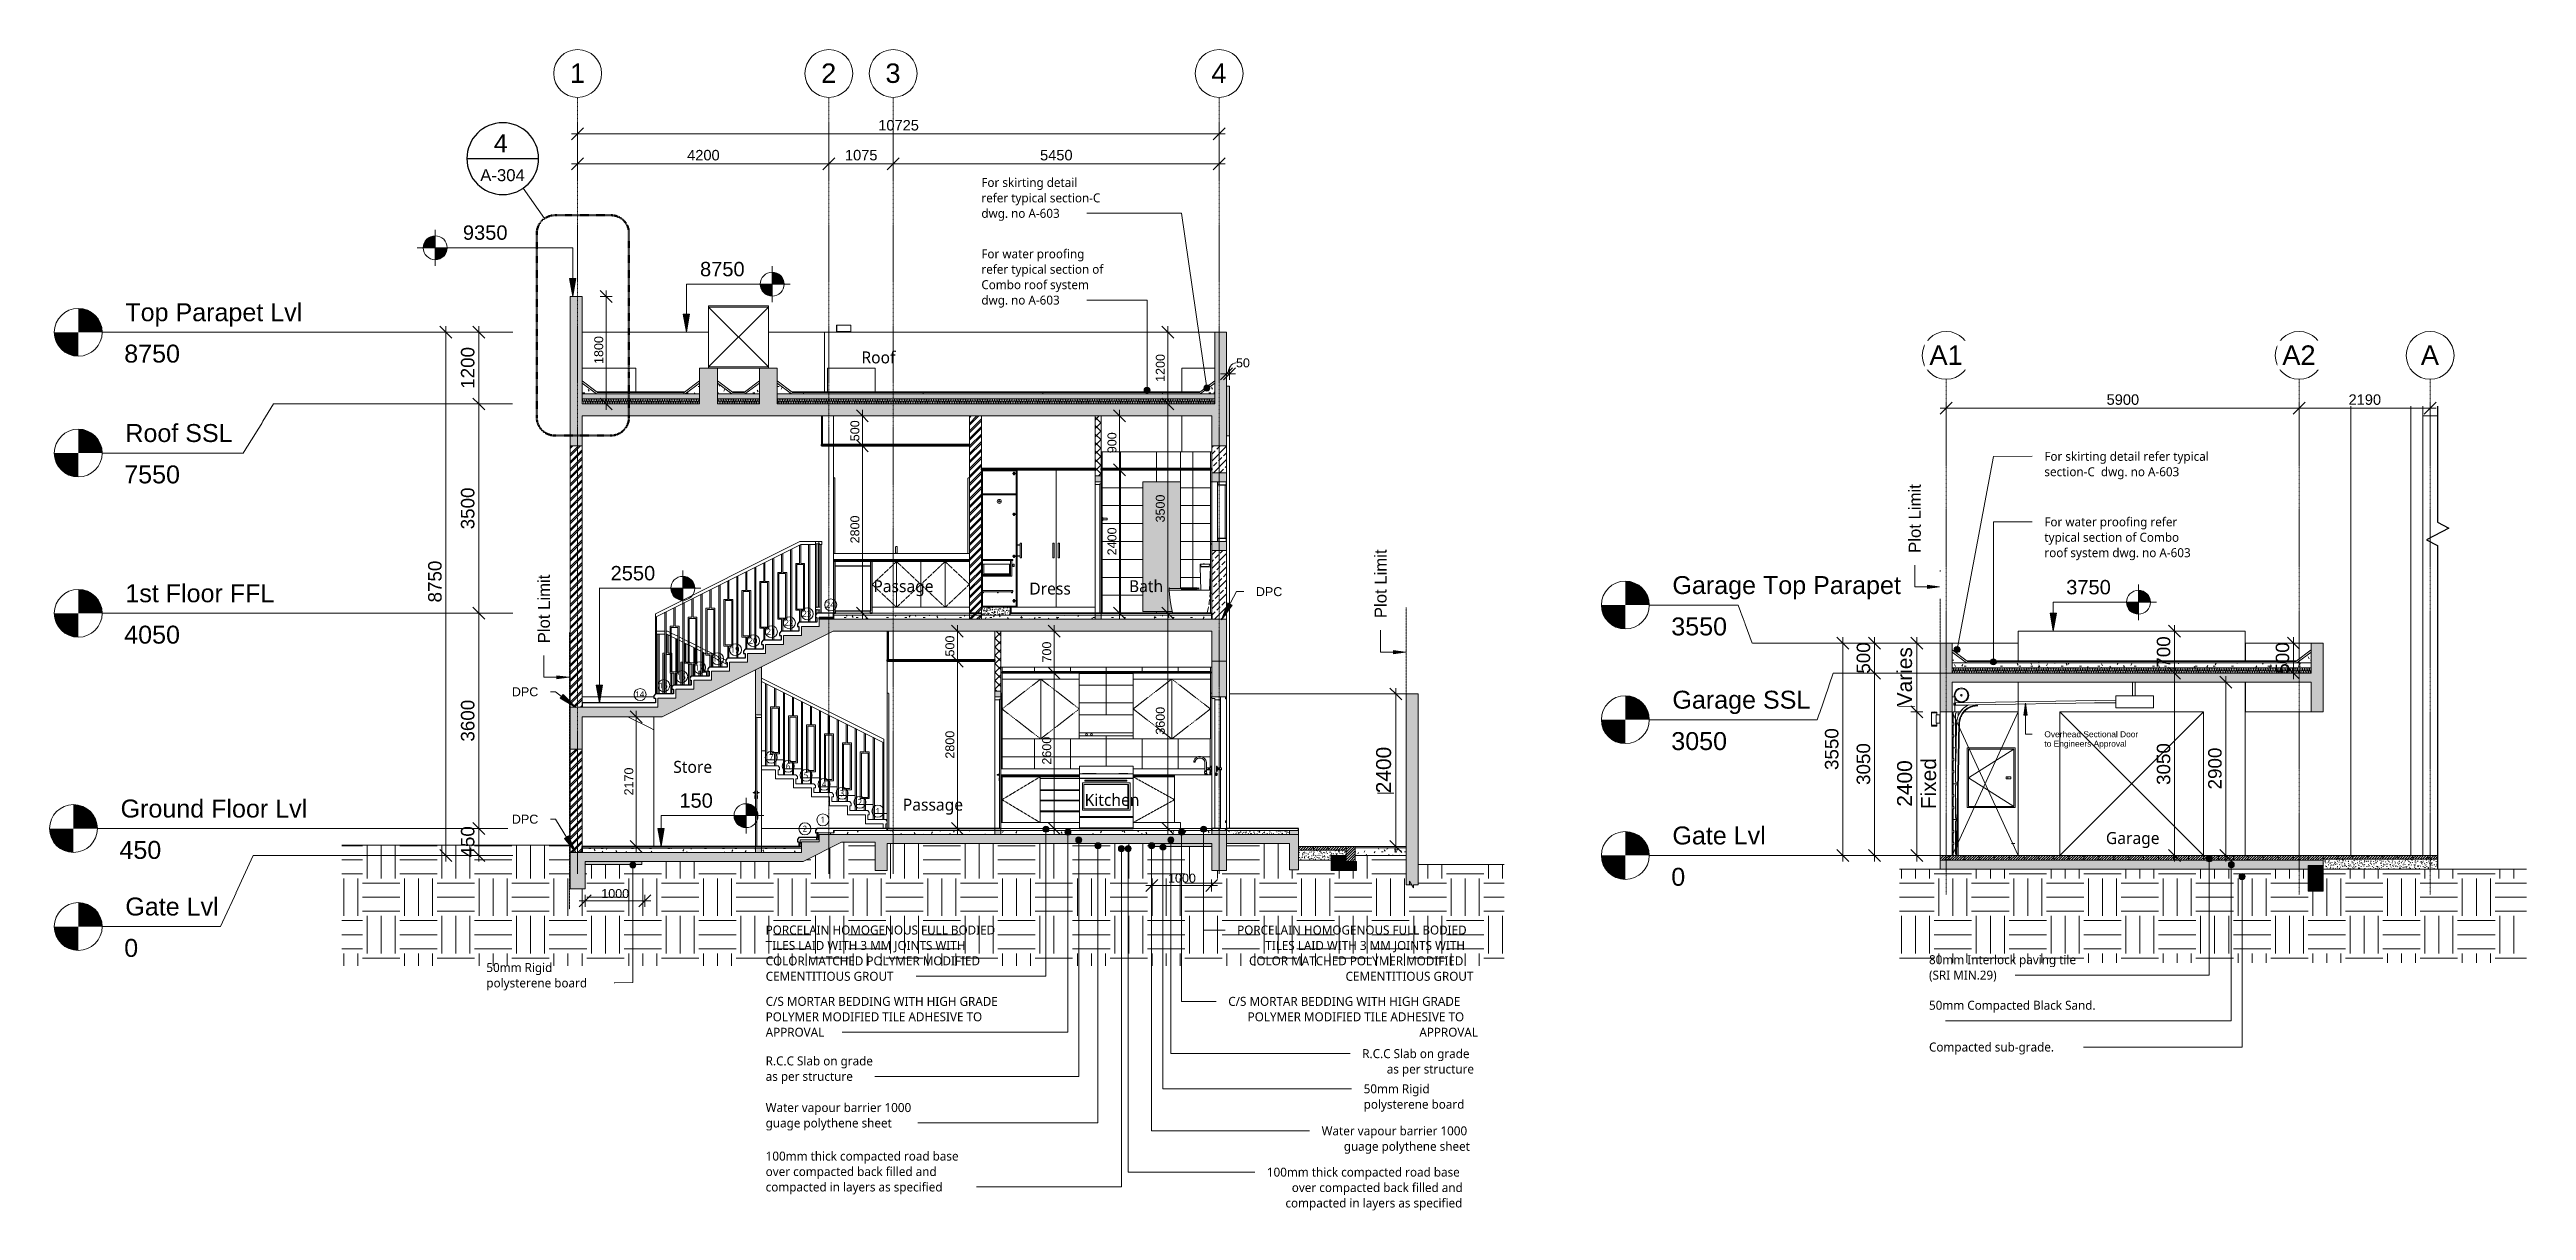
# Model space of a CAD drawing. Header units: millimetres. Extents: x -25665 to 60211, y -6376 to 13478.
# Drawn here: x 18801 to 60211, y -5937 to 13478 of the extents above; entities that cross this region are included whole.
import ezdxf

# ---------------------------------------------------------------- set-up
doc = ezdxf.new("R2010")
doc.units = ezdxf.units.MM
for name, pattern in [('Callout Boundary', [2.38125, 1.190625, -1.190625]), ('Centre', [31.75, 6.35, -4.75, 15.9, -4.75]), ('Grid Line', [22.225, 12.7, -3.175, 3.175, -3.175]), ('Hidden', [7.14375, 4.7625, -2.38125]), ('IMPORT-X-REF 1st FLOOR TO BELOW 6th FLOOR COLUMNS-R064$0$CENTER2', [5.625, 3.75, -0.625, 0.625, -0.625])]:
    doc.linetypes.add(name, pattern=pattern)
for name, color, linetype, lineweight in [('A-ANNO-DIMS', 211, 'Continuous', 9), ('A-ANNO-DIMS-100', 211, 'Continuous', 9), ('A-ANNO-NOTE', 131, 'Continuous', 9), ('A-ANNO-SYMB', 150, 'Continuous', 9), ('A-AREA-IDEN', 2, 'Continuous', 9), ('A-CLNG', 13, 'Continuous', 9), ('A-CLNG-PATT', 13, 'Continuous', 35), ('A-DETL', 90, 'Continuous', 9), ('A-DETL-GENF', 92, 'Continuous', 9), ('A-DETL-HDLN', 90, 'Hidden', 9), ('A-DETL-MBND', 5, 'Continuous', 9), ('A-DETL-MEDM', 33, 'Continuous', 25), ('A-DETL-THIN', 151, 'Continuous', 9), ('A-DOOR', 31, 'Continuous', 9), ('A-FLOR', 192, 'Continuous', 9), ('A-FLOR-HRAL', 11, 'Continuous', 9), ('A-FLOR-LEVL', 51, 'Continuous', 9), ('A-FLOR-MCUT', 51, 'Continuous', 9), ('A-FLOR-PATT', 8, 'Continuous', 35), ('A-GENM', 13, 'Continuous', 9), ('A-GLAZ-CURT', 52, 'Continuous', 9), ('A-GLAZ-CWMG', 51, 'Continuous', 9), ('A-WALL', 113, 'Continuous', 9), ('A-WALL-PATT', 111, 'Continuous', 18), ('E-LITE-EQPM', 33, 'Continuous', 9), ('G-ANNO-DIMS', 111, 'Continuous', 9), ('G-ANNO-TEXT', 231, 'Continuous', 9), ('P-SANR-FIXT', 6, 'Continuous', 9), ('Q-CASE', 31, 'Continuous', 9), ('Q-SPCQ', 91, 'Continuous', 9), ('S-GRID', 1, 'Continuous', 9), ('S-GRID-IDEN', 1, 'Continuous', 9), ('S-STRS', 31, 'Continuous', 9)]:
    doc.layers.add(name, color=color, linetype=linetype, lineweight=lineweight)
doc.styles.add('Arial', font='arial.ttf', dxfattribs={"height": 300})
doc.styles.add('Arial_1', font='arial.ttf', dxfattribs={"height": 325})
doc.styles.add('Arial_10', font='arial.ttf', dxfattribs={"height": 250})
doc.styles.add('Arial_11', font='arial.ttf', dxfattribs={"height": 100})
doc.styles.add('Arial_2', font='arial.ttf', dxfattribs={"height": 240})
doc.styles.add('Arial_3', font='arial.ttf', dxfattribs={"height": 225})
doc.styles.add('Arial_4', font='arial.ttf', dxfattribs={"height": 150})
doc.styles.add('Arial_5', font='arial.ttf', dxfattribs={"height": 200})
doc.styles.add('Arial_7', font='arial.ttf', dxfattribs={"height": 250})
doc.styles.add('Arial_9', font='arial.ttf', dxfattribs={"height": 175})
doc.styles.add('Lucida Sans Unicode', font='l_10646.ttf', dxfattribs={"height": 200})
doc.styles.add('Lucida Sans Unicode_1', font='l_10646.ttf', dxfattribs={"height": 100})
doc.styles.add('Lucida Sans Unicode_2', font='l_10646.ttf', dxfattribs={"height": 150})
doc.dimstyles.new('100', dxfattribs={"dimscale": 304.8, "dimtxt": 153.03891, "dimasz": 0.656168, "dimexe": 0.328084, "dimexo": 0.0625, "dimgap": 0.016404, "dimtad": 1, "dimdec": 0, "dimzin": 0, "dimdsep": 46, "dimtxsty": 'Arial_4', "dimblk1": 'OBLIQUE', "dimblk2": 'OBLIQUE', "dimsah": 1, "dimcen": 0.09, "dimdle": 0.328084, "dimazin": 0, "dimtfac": 1, "dimtdec": 4, "dimtix": 1, "dimtmove": 0, "dimatfit": 3, "dimfxl": 0.328084, "dimfxlon": 1, "dimtvp": 1, "dimtolj": 1, "dimtzin": 0, "dimarcsym": 2})
doc.dimstyles.new('100_1', dxfattribs={"dimscale": 304.8, "dimtxt": 153.03891, "dimasz": 0.656168, "dimexe": 0.328084, "dimexo": 0.0625, "dimgap": 0.016404, "dimtad": 1, "dimdec": 0, "dimzin": 0, "dimdsep": 46, "dimtxsty": 'Arial_4', "dimblk1": 'OBLIQUE', "dimblk2": 'OBLIQUE', "dimsah": 1, "dimcen": 0.09, "dimdle": 0.328084, "dimazin": 0, "dimtfac": 1, "dimtdec": 4, "dimtix": 1, "dimtmove": 1, "dimatfit": 3, "dimfxl": 0.328084, "dimfxlon": 1, "dimtvp": 1, "dimtolj": 1, "dimtzin": 0, "dimarcsym": 2})
doc.dimstyles.new('25', dxfattribs={"dimscale": 304.8, "dimtxt": 255.06485, "dimasz": 0.656168, "dimexe": 0.328084, "dimexo": 0.0625, "dimgap": 0.016404, "dimtad": 1, "dimdec": 0, "dimzin": 0, "dimdsep": 46, "dimtxsty": 'Arial_7', "dimblk1": 'OBLIQUE', "dimblk2": 'OBLIQUE', "dimsah": 1, "dimcen": 0.09, "dimdle": 0.328084, "dimazin": 0, "dimtfac": 1, "dimtdec": 4, "dimtix": 1, "dimtmove": 0, "dimatfit": 3, "dimfxl": 0.328084, "dimfxlon": 1, "dimtvp": 1, "dimtolj": 1, "dimtzin": 0, "dimarcsym": 2})
doc.dimstyles.new('25_1', dxfattribs={"dimscale": 304.8, "dimtxt": 255.06485, "dimasz": 0.656168, "dimexe": 0.328084, "dimexo": 0.0625, "dimgap": 0.016404, "dimtad": 1, "dimdec": 0, "dimzin": 0, "dimdsep": 46, "dimtxsty": 'Arial_10', "dimblk1": 'OBLIQUE', "dimblk2": 'OBLIQUE', "dimsah": 1, "dimcen": 0.09, "dimdle": 0.328084, "dimazin": 0, "dimtfac": 1, "dimtdec": 4, "dimtix": 1, "dimtmove": 0, "dimatfit": 3, "dimfxl": 0.328084, "dimfxlon": 1, "dimtvp": 1, "dimtolj": 1, "dimtzin": 0, "dimarcsym": 2})
doc.dimstyles.new('Ele-dim-100', dxfattribs={"dimscale": 304.8, "dimtxt": 229.558365, "dimasz": 0.656168, "dimexe": 0.492126, "dimexo": 0.0625, "dimgap": 0.016404, "dimtad": 1, "dimdec": 0, "dimrnd": 5, "dimzin": 0, "dimdsep": 46, "dimtxsty": 'Arial_3', "dimblk1": 'OBLIQUE', "dimblk2": 'OBLIQUE', "dimsah": 1, "dimcen": 0.09, "dimdle": 0.328084, "dimazin": 0, "dimtfac": 1, "dimtdec": 4, "dimtix": 1, "dimtmove": 0, "dimatfit": 3, "dimfxl": 0.787402, "dimfxlon": 1, "dimtvp": 1, "dimtolj": 1, "dimtzin": 0, "dimarcsym": 2})
doc.dimstyles.new('Ele-dim-100_1', dxfattribs={"dimscale": 304.8, "dimtxt": 229.558365, "dimasz": 0.656168, "dimexe": 0.492126, "dimexo": 0.0625, "dimgap": 0.016404, "dimtad": 1, "dimdec": 0, "dimrnd": 5, "dimzin": 0, "dimdsep": 46, "dimtxsty": 'Arial_3', "dimblk1": 'OBLIQUE', "dimblk2": 'OBLIQUE', "dimsah": 1, "dimcen": 0.09, "dimdle": 0.328084, "dimazin": 0, "dimtfac": 1, "dimtdec": 4, "dimtix": 1, "dimtmove": 2, "dimatfit": 3, "dimfxl": 0.787402, "dimfxlon": 1, "dimtvp": 1, "dimtolj": 1, "dimtzin": 0, "dimarcsym": 2})
doc.dimstyles.new('grid-dim', dxfattribs={"dimscale": 304.8, "dimtxt": 178.545395, "dimasz": 0.656168, "dimexe": 0.328084, "dimexo": 0.0625, "dimgap": 0.016404, "dimtad": 1, "dimdec": 0, "dimzin": 0, "dimdsep": 46, "dimtxsty": 'Arial_9', "dimblk1": 'OBLIQUE', "dimblk2": 'OBLIQUE', "dimsah": 1, "dimcen": 0.09, "dimdle": 0.328084, "dimazin": 0, "dimtfac": 1, "dimtdec": 4, "dimtix": 1, "dimtmove": 0, "dimatfit": 3, "dimfxl": 0.328084, "dimfxlon": 1, "dimtvp": 1, "dimtolj": 1, "dimtzin": 0, "dimarcsym": 2})
pattern_1 = [(45, (33405.6, 4690), (-62.8618, 62.8618), []), (45, (33405.6, 4785.25), (-62.8618, 62.8618), [])]
pattern_2 = [(0, (33405.6, 4690), (406.4, 101.6), [33.528, -271.272, 33.528, -271.272, -1625.6]), (0, (33405.6, 4690), (406.4, 101.6), [-609.6, 33.528, -576.072, 33.528, -271.272, -711.2]), (0, (33405.6, 4690), (406.4, 101.6), [-1524, 33.528, -169.672, 33.528, -474.472]), (120, (33558, 4740.8), (-291.1882, 301.1527), [33.528, -271.272, 33.528, -271.272, -1625.6]), (120, (33558, 4740.8), (-291.1882, 301.1527), [-609.6, 33.528, -576.072, 33.528, -271.272, -711.2]), (120, (33558, 4740.8), (-291.1882, 301.1527), [-1524, 33.528, -169.672, 33.528, -474.472]), (240, (33608.8, 4944), (-115.2118, -402.7527), [33.528, -271.272, 33.528, -271.272, -1625.6]), (240, (33608.8, 4944), (-115.2118, -402.7527), [-609.6, 33.528, -576.072, 33.528, -271.272, -711.2]), (240, (33608.8, 4944), (-115.2118, -402.7527), [-1524, 33.528, -169.672, 33.528, -474.472])]
pattern_3 = [(45, (33405.6, 4690), (-70.7107, 70.7107), []), (135, (33405.6, 4690), (-70.7107, -70.7107), [])]
pattern_4 = [(0, (33405.597, 4690), (121.92, 30.48), [10.058, -81.382, 10.058, -81.382, -487.68]), (0, (33405.597, 4690), (121.92, 30.48), [-182.88, 10.058, -172.822, 10.058, -81.382, -213.36]), (0, (33405.597, 4690), (121.92, 30.48), [-457.2, 10.058, -50.902, 10.058, -142.342]), (120, (33451.317, 4705.24), (-87.35645, 90.34582), [10.058, -81.382, 10.058, -569.062]), (120, (33451.317, 4705.24), (-87.35645, 90.34582), [-101.498, -81.382, 10.058, -172.822, -304.8]), (120, (33451.317, 4705.24), (-87.35645, 90.34582), [-365.76, 10.058, -81.382, 10.058, -203.302]), (120, (33451.317, 4705.24), (-87.35645, 90.34582), [-467.258, -50.902, 10.058, -142.342]), (240, (33466.557, 4766.2), (-34.56355, -120.82582), [10.058, -81.382, 10.058, -569.062]), (240, (33466.557, 4766.2), (-34.56355, -120.82582), [-101.498, -81.382, 10.058, -172.822, -304.8]), (240, (33466.557, 4766.2), (-34.56355, -120.82582), [-365.76, 10.058, -81.382, 10.058, -203.302]), (240, (33466.557, 4766.2), (-34.56355, -120.82582), [-467.258, -50.902, 10.058, -142.342])]
pattern_5 = [(45, (33405.597, 4690), (-21.2132, 21.2132), [])]
pattern_6 = [(0, (54060.36, 4690), (406.4, 101.6), [33.528, -271.272, 33.528, -271.272, -1625.6]), (0, (54060.36, 4690), (406.4, 101.6), [-609.6, 33.528, -576.072, 33.528, -271.272, -711.2]), (0, (54060.36, 4690), (406.4, 101.6), [-1524, 33.528, -169.672, 33.528, -474.472]), (120, (54212.76, 4740.8), (-291.1882, 301.1527), [33.528, -271.272, 33.528, -271.272, -1625.6]), (120, (54212.76, 4740.8), (-291.1882, 301.1527), [-609.6, 33.528, -576.072, 33.528, -271.272, -711.2]), (120, (54212.76, 4740.8), (-291.1882, 301.1527), [-1524, 33.528, -169.672, 33.528, -474.472]), (240, (54263.56, 4944), (-115.2118, -402.7527), [33.528, -271.272, 33.528, -271.272, -1625.6]), (240, (54263.56, 4944), (-115.2118, -402.7527), [-609.6, 33.528, -576.072, 33.528, -271.272, -711.2]), (240, (54263.56, 4944), (-115.2118, -402.7527), [-1524, 33.528, -169.672, 33.528, -474.472])]
pattern_7 = [(0, (54060.36, 4690), (121.92, 30.48), [10.058, -81.382, 10.058, -81.382, -487.68]), (0, (54060.36, 4690), (121.92, 30.48), [-182.88, 10.058, -172.822, 10.058, -81.382, -213.36]), (0, (54060.36, 4690), (121.92, 30.48), [-457.2, 10.058, -50.902, 10.058, -142.342]), (120, (54106.08, 4705.24), (-87.35645, 90.34582), [10.058, -81.382, 10.058, -569.062]), (120, (54106.08, 4705.24), (-87.35645, 90.34582), [-101.498, -81.382, 10.058, -172.822, -304.8]), (120, (54106.08, 4705.24), (-87.35645, 90.34582), [-365.76, 10.058, -81.382, 10.058, -203.302]), (120, (54106.08, 4705.24), (-87.35645, 90.34582), [-467.258, -50.902, 10.058, -142.342]), (240, (54121.32, 4766.2), (-34.56355, -120.82582), [10.058, -81.382, 10.058, -569.062]), (240, (54121.32, 4766.2), (-34.56355, -120.82582), [-101.498, -81.382, 10.058, -172.822, -304.8]), (240, (54121.32, 4766.2), (-34.56355, -120.82582), [-365.76, 10.058, -81.382, 10.058, -203.302]), (240, (54121.32, 4766.2), (-34.56355, -120.82582), [-467.258, -50.902, 10.058, -142.342])]
pattern_8 = [(45, (54060.36, 4690), (-21.2132, 21.2132), [])]

msp = doc.modelspace()

# ---------------------------------------------------------------- texts
at = {"layer": 'A-ANNO-NOTE', "char_height": 100, "attachment_point": 1, "style": 'Lucida Sans Unicode_1'}
for s, insert, width in [('24', (31778.8, 4242.3), 208.439), ('21', (30788, 3792.3), 208.439), ('22', (31088, 3942.3), 208.439), ('23', (31388, 4092.3), 208.439), ('18', (29888, 3342.3), 208.439), ('19', (30188, 3492.3), 208.439), ('20', (30488, 3642.3), 208.439), ('16', (29288, 3042.3), 208.439), ('17', (29588, 3192.3), 208.439), ('14', (28593, 2742.3), 208.439), ('15', (28988, 2892.3), 208.439), ('7', (30828.5, 1692.3), 104.219), ('6', (31111, 1542.3), 104.219), ('5', (31411, 1392.3), 104.219), ('4', (31711, 1242.3), 104.219), ('3', (32011, 1092.3), 104.219), ('2', (32311, 942.3), 104.219), ('2', (31391, 496.6), 104.219), ('1', (31691, 646.6), 104.219), ('1', (32611, 792.3), 104.219)]:
    msp.add_mtext(s, dxfattribs=dict(at, insert=insert, width=width))
at = {"layer": 'A-ANNO-SYMB', "attachment_point": 1}
for s, insert, char_height, width, style in [('4', (26228.1, 12060.7), 300, 288.607, 'Arial'), ('A-304', (26001.6, 11476.8), 200, 921.941, 'Arial_5')]:
    msp.add_mtext(s, dxfattribs=dict(at, insert=insert, char_height=char_height, width=width, style=style))
at = {"layer": 'A-AREA-IDEN', "char_height": 200, "attachment_point": 1, "style": 'Lucida Sans Unicode'}
for s, insert, width in [('Roof', (32375.3, 8429), 761.603), ('Passage', (32574.2, 4603), 1338.818), ('Dress', (35181.1, 4563), 945.991), ('Bath', (36848, 4603), 737.552), ('Store', (29228.9, 1581), 857.806), ('Passage', (33067, 949.3), 1338.818), ('Kitchen', (36106.3, 1029.3), 1250.632), ('Garage', (53180.9, 390.7), 1186.497)]:
    msp.add_mtext(s, dxfattribs=dict(at, insert=insert, width=width))
at = {"layer": 'A-FLOR-LEVL', "char_height": 300, "attachment_point": 1, "style": 'Arial', "bg_fill": 3, "box_fill_scale": 1.25, "bg_fill_color": 256, "bg_fill_true_color": 13158600, "bg_fill_transparency": 0}
for s, insert, width in [('Top Parapet Lvl', (20068.4, 9234.4), 3663.712), ('8750', (20049.6, 8542.6), 1154.43), ('Roof SSL', (20068.4, 7214.2), 2212.657), ('7550', (20049.6, 6522.4), 1154.43), ('1st Floor FFL', (20068.4, 4534.4), 3062.446), ('4050', (20049.6, 3842.6), 1154.43), ('3550', (45914.2, 3979.6), 1154.43), ('Garage SSL', (45932.9, 2754.5), 2845.991), ('3050', (45914.2, 2062.6), 1154.43), ('Ground Floor Lvl', (19988.4, 934.4), 3848.1), ('Gate Lvl', (45932.9, 484.4), 1932.067), ('450', (19969.6, 242.6), 865.822), ('0', (45914.2, -207.4), 288.607), ('Gate Lvl', (20068.4, -704.3), 1932.067), ('0', (20049.6, -1396.1), 288.607)]:
    msp.add_mtext(s, dxfattribs=dict(at, insert=insert, width=width))
at = {"layer": 'G-ANNO-DIMS', "char_height": 240, "attachment_point": 1, "line_spacing_factor": 0.941778, "style": 'Arial_2'}
for s, insert, width in [('9350', (25711.9, 10536.2), 893.244), ('8750', (29676, 9926.5), 893.244), ('2550', (28181, 4840.8), 893.244), ('3750', (52516.7, 4607), 893.244), ('150', (29331.1, 1038.5), 669.933)]:
    msp.add_mtext(s, dxfattribs=dict(at, insert=insert, width=width))
at = {"layer": 'G-ANNO-TEXT', "color": 7, "attachment_point": 1}
for s, insert, char_height, width, style in [('For skirting detail ', (34379.8, 11329.5), 150, 2276.793, 'Lucida Sans Unicode_2'), ('dwg. no A-603', (34379.8, 10813.5), 150, 1891.983, 'Lucida Sans Unicode_2'), ('refer typical section-C ', (34379.8, 11071.5), 150, 2821.94, 'Lucida Sans Unicode_2'), ('For water proofing ', (34379.8, 10136.1), 150, 2405.062, 'Lucida Sans Unicode_2'), ('Combo roof system ', (34379.8, 9620.2), 150, 2533.332, 'Lucida Sans Unicode_2'), ('refer typical section of ', (34379.8, 9878.1), 150, 2821.94, 'Lucida Sans Unicode_2'), ('dwg. no A-603', (34379.8, 9362.2), 150, 1891.983, 'Lucida Sans Unicode_2'), ('For skirting detail refer typical ', (52151.6, 6749.8), 150, 3840.083, 'Lucida Sans Unicode_2'), ('section-C  dwg. no A-603', (52151.6, 6491.8), 150, 3270.885, 'Lucida Sans Unicode_2'), ('typical section of Combo ', (52151.6, 5395.9), 150, 3174.682, 'Lucida Sans Unicode_2'), ('For water proofing refer ', (52151.6, 5653.9), 150, 3078.48, 'Lucida Sans Unicode_2'), ('roof system dwg. no A-603', (52151.6, 5138), 150, 3447.256, 'Lucida Sans Unicode_2'), ('DPC', (38968.7, 4486.7), 150, 537.131, 'Arial_4'), ('DPC', (26530.2, 2811.9), 150, 537.131, 'Arial_4'), ('Overhead Sectional Door ', (52151.6, 2077), 100, 1924.05, 'Arial_11'), ('to Engineers Approval', (52151.6, 1918.3), 100, 1643.459, 'Arial_11'), ('DPC', (26530.2, 681.9), 150, 537.131, 'Arial_4'), ('PORCELAIN HOMOGENOUS FULL BODIED ', (30773.7, -1172.1), 150, 5058.648, 'Lucida Sans Unicode_2'), ('PORCELAIN HOMOGENOUS FULL BODIED ', (38656.3, -1172.1), 150, 5002.53, 'Lucida Sans Unicode_2'), ('TILES LAID WITH 3 MM JOINTS WITH ', (30773.7, -1430.1), 150, 4513.501, 'Lucida Sans Unicode_2'), ('TILES LAID WITH 3 MM JOINTS WITH ', (39126, -1430.1), 150, 4433.332, 'Lucida Sans Unicode_2'), ('50mm Rigid ', (26104, -1799.4), 150, 1587.341, 'Lucida Sans Unicode_2'), ('polysterene board ', (26104, -2057.4), 150, 2340.927, 'Lucida Sans Unicode_2'), ('COLOR MATCHED POLYMER MODIFIED  ', (30773.7, -1688.1), 150, 4922.361, 'Lucida Sans Unicode_2'), ('CEMENTITIOUS GROUT', (30773.7, -1946.1), 150, 2805.906, 'Lucida Sans Unicode_2'), ('COLOR MATCHED POLYMER MODIFIED  ', (38854.8, -1688.1), 150, 4762.024, 'Lucida Sans Unicode_2'), ('CEMENTITIOUS GROUT', (40468.7, -1946.1), 150, 2805.906, 'Lucida Sans Unicode_2'), ('(SRI MIN.29)', (50223, -1926.2), 150, 1499.156, 'Lucida Sans Unicode_2'), ('80mm Interlock paving tile ', (50223, -1668.2), 150, 3431.222, 'Lucida Sans Unicode_2'), ('C/S MORTAR BEDDING WITH HIGH GRADE ', (30773.7, -2365.1), 150, 5259.07, 'Lucida Sans Unicode_2'), ('C/S MORTAR BEDDING WITH HIGH GRADE ', (38507.5, -2365.1), 150, 5178.901, 'Lucida Sans Unicode_2'), ('50mm Compacted Black Sand.', (50223, -2430.4), 150, 3775.948, 'Lucida Sans Unicode_2'), ('APPROVAL', (30773.7, -2881), 150, 1306.751, 'Lucida Sans Unicode_2'), ('POLYMER MODIFIED TILE ADHESIVE TO ', (30773.7, -2623.1), 150, 4866.243, 'Lucida Sans Unicode_2'), ('POLYMER MODIFIED TILE ADHESIVE TO ', (38831.6, -2623.1), 150, 4786.074, 'Lucida Sans Unicode_2'), ('APPROVAL', (41702.3, -2881), 150, 1306.751, 'Lucida Sans Unicode_2'), ('R.C.C Slab on grade ', (40747.8, -3239.5), 150, 2461.181, 'Lucida Sans Unicode_2'), ('Compacted sub-grade.', (50223, -3128.9), 150, 2886.075, 'Lucida Sans Unicode_2'), ('as per structure', (30773.7, -3619.3), 150, 1964.134, 'Lucida Sans Unicode_2'), ('R.C.C Slab on grade ', (30773.7, -3361.3), 150, 2541.349, 'Lucida Sans Unicode_2'), ('as per structure', (41157.9, -3497.5), 150, 1964.134, 'Lucida Sans Unicode_2'), ('Water vapour barrier 1000 ', (30773.7, -4141.3), 150, 3367.088, 'Lucida Sans Unicode_2'), ('50mm Rigid ', (40771.1, -3827.8), 150, 1587.341, 'Lucida Sans Unicode_2'), ('polysterene board ', (40771.1, -4085.8), 150, 2340.927, 'Lucida Sans Unicode_2'), ('guage polythene sheet', (30773.7, -4399.3), 150, 2837.974, 'Lucida Sans Unicode_2'), ('Water vapour barrier 1000 ', (40068.4, -4530.9), 150, 3286.919, 'Lucida Sans Unicode_2'), ('100mm thick compacted road base ', (30773.7, -4953.1), 150, 4457.382, 'Lucida Sans Unicode_2'), ('guage polythene sheet', (40438.8, -4788.9), 150, 2837.974, 'Lucida Sans Unicode_2'), ('over compacted back filled and ', (30773.7, -5211.1), 150, 3976.37, 'Lucida Sans Unicode_2'), ('100mm thick compacted road base ', (39152.7, -5221), 150, 4401.264, 'Lucida Sans Unicode_2'), ('compacted in layers as specified', (30773.7, -5469.1), 150, 4024.471, 'Lucida Sans Unicode_2'), ('compacted in layers as specified', (39463.6, -5736.9), 150, 4024.471, 'Lucida Sans Unicode_2'), ('over compacted back filled and ', (39569.4, -5479), 150, 3896.201, 'Lucida Sans Unicode_2')]:
    msp.add_mtext(s, dxfattribs=dict(at, insert=insert, char_height=char_height, width=width, style=style))
at = {"layer": 'G-ANNO-TEXT', "color": 7, "char_height": 200, "width": 1435.021, "attachment_point": 1, "rotation": 90, "style": 'Arial_5'}
for insert in [(49884.8, 5060.1), (40953.7, 3968.9), (26966.2, 3547.9)]:
    msp.add_mtext('Plot Limit', dxfattribs=dict(at, insert=insert))

# ---------------------------------------------------------------- blocks, each defined once
blk = doc.blocks.new('BEL-TD2-BED ROOM - TD3-1678524-Section - B')
at = {"layer": 'A-DOOR'}
for p, q in [((-1919, 2713), (-1939, 2713)), ((-1914, 450), (-1914, 2708))]:
    blk.add_line(p, q, dxfattribs=at)
blk.add_open_spline([(-1914, 2708), (-1914, 2708), (-1914, 2709), (-1914, 2710), (-1914, 2710), (-1915, 2711), (-1915, 2711), (-1915, 2711), (-1916, 2712), (-1916, 2712), (-1916, 2712), (-1917, 2713), (-1918, 2713), (-1918, 2713), (-1919, 2713)], degree=3, knots=[-1, -1, -1, -1, -0.833333, -0.75, -0.666667, -0.625, -0.583333, -0.5, -0.458333, -0.416667, -0.333333, -0.25, -0.166667, 0, 0, 0, 0], dxfattribs=at)
blk = doc.blocks.new('BEL-TD2-BED ROOM - TD3-V8-Section - B')
at = {"layer": 'A-DOOR'}
for p, q in [((-2819, 6313), (-2839, 6313)), ((-2814, 5050), (-2814, 6308)), ((-2814, 4050), (-2814, 4915))]:
    blk.add_line(p, q, dxfattribs=at)
blk.add_open_spline([(-2814, 6308), (-2814, 6308), (-2814, 6309), (-2814, 6310), (-2814, 6310), (-2815, 6311), (-2815, 6311), (-2815, 6311), (-2816, 6312), (-2816, 6312), (-2816, 6312), (-2817, 6313), (-2818, 6313), (-2818, 6313), (-2819, 6313)], degree=3, knots=[-1, -1, -1, -1, -0.833333, -0.75, -0.666667, -0.625, -0.583333, -0.5, -0.458333, -0.416667, -0.333333, -0.25, -0.166667, 0, 0, 0, 0], dxfattribs=at)
blk = doc.blocks.new('BEL-TD2-BED ROOM - TD3-1678525-Section - B')
at = {"layer": 'A-DOOR'}
for p, q in [((-589, 6308), (-589, 5050)), ((-564, 6313), (-584, 6313))]:
    blk.add_line(p, q, dxfattribs=at)
blk.add_open_spline([(-584, 6313), (-584, 6313), (-585, 6313), (-586, 6313), (-586, 6312), (-587, 6312), (-587, 6312), (-587, 6311), (-588, 6311), (-588, 6311), (-588, 6310), (-588, 6310), (-589, 6309), (-589, 6308), (-589, 6308)], degree=3, knots=[-1, -1, -1, -1, -0.833333, -0.75, -0.666667, -0.583333, -0.541667, -0.5, -0.416667, -0.375, -0.333333, -0.25, -0.166667, 0, 0, 0, 0], dxfattribs=at)
blk = doc.blocks.new('Railing - 25mm 2-634190-Section - B')
at = {"layer": 'A-FLOR-HRAL'}
for p, q in [((-3114, 5210), (-3114, 4150)), ((-3101, 5210), (-3114, 5210)), ((-3089, 5210), (-3101, 5210)), ((-3089, 4150), (-3089, 5210)), ((-3114, 4150), (-3101, 4150)), ((-3101, 4150), (-3089, 4150))]:
    blk.add_line(p, q, dxfattribs=at)
blk = doc.blocks.new('Railing - baluster-bel-40-634206-Section - B')
at = {"layer": 'A-FLOR-HRAL'}
blk.add_line((-3044, 4050), (-3044, 5200), dxfattribs=at)
blk = doc.blocks.new('Railing - 25mm 2-634180-Section - B')
at = {"layer": 'A-FLOR-HRAL'}
for p, q in [((-3076, 5200), (-3076, 4145)), ((-3051, 4145), (-3051, 5200)), ((-3076, 4115), (-3076, 4050)), ((-3051, 4050), (-3051, 4115))]:
    blk.add_line(p, q, dxfattribs=at)
blk = doc.blocks.new('Railing - 25mm 2-V9-Section - B')
at = {"layer": 'A-FLOR-HRAL'}
for p, q in [((-3126, 5210), (-3139, 5210)), ((-3139, 5200), (-3139, 4139)), ((-3114, 5210), (-3126, 5210)), ((-3114, 4139), (-3114, 5210)), ((-3139, 4121), (-3139, 4050)), ((-3139, 4050), (-3126, 4050)), ((-3126, 4050), (-3114, 4050)), ((-3114, 4050), (-3114, 4121))]:
    blk.add_line(p, q, dxfattribs=at)
blk = doc.blocks.new('Railing - Railing-453295-Section - B')
at = {"layer": 'A-FLOR-HRAL'}
for p, q in [((-3064, 4150), (-3139, 4150)), ((-3139, 4130), (-3139, 4150)), ((-3139, 4110), (-3139, 4130)), ((-3139, 4110), (-3064, 4110))]:
    blk.add_line(p, q, dxfattribs=at)
for points, knots in [([(-3055, 4148), (-3055, 4148), (-3055, 4148), (-3054, 4147), (-3053, 4147), (-3051, 4146), (-3050, 4144), (-3049, 4143), (-3048, 4142), (-3046, 4140), (-3045, 4138), (-3044, 4134), (-3044, 4132), (-3044, 4130)], [0.6414031, 0.6414031, 0.6414031, 0.6414031, 0.6458333, 0.6666667, 0.6875, 0.7083333, 0.75, 0.7708333, 0.7916667, 0.8333333, 0.875, 0.9166667, 1, 1, 1, 1]), ([(-3044, 4130), (-3044, 4128), (-3044, 4126), (-3045, 4122), (-3046, 4120), (-3048, 4118), (-3049, 4117), (-3050, 4116), (-3052, 4114), (-3053, 4113), (-3055, 4112), (-3055, 4112), (-3055, 4112)], [0, 0, 0, 0, 0.0833333, 0.125, 0.1666667, 0.2083333, 0.2291667, 0.25, 0.2916667, 0.3333333, 0.3541667, 0.3585969, 0.3585969, 0.3585969, 0.3585969])]:
    blk.add_open_spline(points, degree=3, knots=knots, dxfattribs=at)
for name in ['Railing - 25mm 2-V9-Section - B', 'Railing - 25mm 2-634190-Section - B', 'Railing - 25mm 2-634180-Section - B', 'Railing - baluster-bel-40-634206-Section - B']:
    blk.add_blockref(name, (0, 0))
blk = doc.blocks.new('Top Rail Type - Top Rail_Internal_-453499-Section - B')
at = {"layer": 'A-FLOR-HRAL'}
for p, q in [((-3064, 5250), (-3139, 5250)), ((-3139, 5210), (-3064, 5210))]:
    blk.add_line(p, q, dxfattribs=at)
blk = doc.blocks.new('Single_Flush_Door_-_Modern_12229 - TD4-882574-Section - B')
at = {"layer": 'A-DOOR', "lineweight": 18}
for p, q in [((1536, 6250), (1536, 6205)), ((1616, 6205), (1616, 6215)), ((1616, 6215), (1636, 6215)), ((1636, 6215), (1616, 6215)), ((1616, 6215), (1616, 4050)), ((1636, 6215), (1636, 6250)), ((1636, 4050), (1636, 6215)), ((1536, 6205), (1616, 6205)), ((1616, 4050), (1636, 4050))]:
    blk.add_line(p, q, dxfattribs=at)
at = {"layer": 'A-DOOR'}
blk.add_line((1536, 6205), (1536, 4050), dxfattribs=at)
blk = doc.blocks.new('BEL-TD7 - UD1-1651757-Section - B')
at = {"layer": 'A-DOOR', "lineweight": 18}
for p, q in [((3486, 2713), (3466, 2713)), ((3466, 2635), (3486, 2635)), ((3486, 2635), (3486, 2650)), ((3486, 2650), (3486, 2622)), ((3540, 2622), (3486, 2622)), ((3486, 2622), (3486, 1350)), ((3486, 2622), (3540, 2622)), ((3540, 455), (3540, 2622)), ((3540, 2622), (3540, 2605)), ((3540, 2605), (3636, 2605)), ((3636, 2605), (3636, 2650)), ((3486, 455), (3540, 455))]:
    blk.add_line(p, q, dxfattribs=at)
at = {"layer": 'A-DOOR'}
for p, q in [((3636, 1466), (3636, 2605)), ((3461, 1950), (3461, 1467)), ((3404, 1466), (3404, 1434)), ((3404, 1466), (3422, 1466)), ((3422, 1434), (3404, 1434)), ((3433, 1462), (3410, 1464)), ((3410, 1436), (3433, 1438)), ((3422, 1466), (3429, 1466)), ((3429, 1434), (3422, 1434)), ((3426, 1465), (3436, 1464)), ((3436, 1436), (3426, 1435)), ((3429, 1466), (3450, 1466)), ((3450, 1434), (3429, 1434)), ((3436, 1464), (3433, 1462)), ((3433, 1462), (3433, 1438)), ((3433, 1438), (3436, 1436)), ((3436, 1464), (3436, 1436)), ((3470, 1469), (3450, 1465)), ((3450, 1434), (3450, 1466)), ((3450, 1435), (3470, 1431)), ((3461, 1433), (3461, 1400)), ((3473, 1494), (3470, 1469)), ((3470, 1469), (3470, 1450)), ((3470, 1450), (3470, 1431)), ((3470, 1431), (3473, 1406)), ((3483, 1378), (3472, 1378)), ((3472, 1360), (3472, 1378)), ((3472, 1351), (3472, 1360)), ((3486, 1494), (3473, 1494)), ((3473, 1494), (3473, 1450)), ((3473, 1450), (3473, 1406)), ((3473, 1406), (3486, 1406)), ((3486, 1387), (3483, 1387)), ((3483, 1360), (3483, 1386)), ((3483, 1350), (3483, 1360)), ((3543, 1387), (3540, 1387)), ((3540, 1333), (3543, 1333)), ((3543, 1386), (3543, 1360)), ((3555, 1378), (3543, 1378)), ((3543, 1360), (3543, 1334)), ((3543, 1342), (3555, 1342)), ((3555, 1378), (3555, 1360)), ((3555, 1360), (3555, 1342)), ((3578, 1494), (3565, 1494)), ((3565, 1494), (3565, 1450)), ((3565, 1450), (3565, 1406)), ((3565, 1406), (3578, 1406)), ((3568, 1387), (3565, 1387)), ((3565, 1360), (3565, 1386)), ((3565, 1334), (3565, 1360)), ((3565, 1333), (3568, 1333)), ((3568, 1386), (3568, 1360)), ((3580, 1378), (3568, 1378)), ((3568, 1360), (3568, 1334)), ((3568, 1342), (3580, 1342)), ((3581, 1469), (3578, 1494)), ((3578, 1450), (3578, 1494)), ((3578, 1406), (3578, 1450)), ((3578, 1406), (3581, 1431)), ((3580, 1378), (3580, 1360)), ((3580, 1360), (3580, 1342)), ((3601, 1465), (3581, 1469)), ((3581, 1450), (3581, 1469)), ((3581, 1431), (3581, 1450)), ((3581, 1431), (3601, 1435)), ((3622, 1466), (3601, 1466)), ((3601, 1453), (3601, 1466)), ((3601, 1453), (3601, 1447)), ((3601, 1434), (3601, 1447)), ((3601, 1434), (3622, 1434)), ((3615, 1447), (3615, 1453)), ((3619, 1462), (3617, 1463)), ((3617, 1437), (3619, 1438)), ((3641, 1464), (3619, 1462)), ((3619, 1438), (3619, 1462)), ((3619, 1438), (3641, 1436)), ((3636, 455), (3636, 1434)), ((3644, 1466), (3648, 1466)), ((3648, 1434), (3644, 1434)), ((3648, 1434), (3648, 1466)), ((3636, 455), (3540, 455))]:
    blk.add_line(p, q, dxfattribs=at)
at = {"layer": 'A-DOOR', "flags": 128}
for points in [[(3410, 1464), (3408, 1464), (3406, 1464), (3405, 1465), (3404, 1465), (3404, 1466)], [(3404, 1434), (3404, 1435), (3405, 1435), (3406, 1436), (3408, 1436), (3410, 1436)], [(3422, 1466), (3424, 1466), (3426, 1465)], [(3426, 1435), (3424, 1434), (3422, 1434)], [(3617, 1463), (3616, 1461), (3616, 1459), (3616, 1456), (3615, 1453)], [(3615, 1447), (3616, 1444), (3616, 1441), (3616, 1439), (3617, 1437)], [(3628, 1464), (3622, 1464), (3617, 1463)], [(3617, 1437), (3622, 1436), (3628, 1436)], [(3642, 1466), (3641, 1466), (3641, 1466), (3640, 1466), (3640, 1466), (3639, 1466), (3639, 1466), (3638, 1466), (3637, 1466), (3637, 1466), (3636, 1466), (3635, 1466), (3634, 1466), (3634, 1466), (3633, 1466), (3632, 1466), (3631, 1466), (3630, 1466), (3630, 1466), (3629, 1466), (3628, 1466), (3627, 1466), (3626, 1466), (3625, 1466), (3624, 1466), (3624, 1466), (3623, 1466), (3622, 1466)], [(3622, 1434), (3623, 1434), (3624, 1434), (3625, 1434), (3626, 1434), (3627, 1434), (3628, 1434), (3629, 1434), (3629, 1434), (3630, 1434), (3631, 1434), (3632, 1434), (3633, 1434), (3633, 1434), (3634, 1434), (3635, 1434), (3636, 1434), (3636, 1434), (3637, 1434), (3638, 1434), (3638, 1434), (3639, 1434), (3640, 1434), (3640, 1434), (3641, 1434), (3641, 1434), (3642, 1434)], [(3648, 1466), (3647, 1465), (3647, 1465), (3645, 1464), (3643, 1464), (3641, 1464)], [(3641, 1436), (3643, 1436), (3645, 1436), (3647, 1435), (3647, 1435), (3648, 1434)], [(3645, 1434), (3645, 1434), (3645, 1434), (3644, 1434), (3644, 1434), (3644, 1434), (3644, 1434), (3644, 1434), (3644, 1434)], [(3645, 1466), (3645, 1466), (3645, 1466)], [(3645, 1434), (3645, 1434), (3645, 1434)]]:
    blk.add_lwpolyline(points, dxfattribs=at)
at = {"layer": 'A-DOOR'}
for points in [[(3644, 1466), (3643, 1466), (3642, 1466), (3641, 1466), (3640, 1465), (3639, 1465), (3639, 1465), (3638, 1465), (3638, 1465), (3638, 1465), (3637, 1465), (3636, 1465), (3635, 1465), (3634, 1465), (3634, 1465), (3633, 1464), (3633, 1464), (3632, 1464), (3632, 1464), (3631, 1464), (3629, 1464), (3628, 1464), (3628, 1464)], [(3628, 1436), (3628, 1436), (3629, 1436), (3631, 1436), (3632, 1436), (3632, 1436), (3633, 1436), (3633, 1436), (3634, 1435), (3634, 1435), (3635, 1435), (3636, 1435), (3637, 1435), (3638, 1435), (3638, 1435), (3638, 1435), (3639, 1435), (3639, 1435), (3640, 1435), (3641, 1434), (3642, 1434), (3643, 1434), (3644, 1434)]]:
    blk.add_open_spline(points, degree=3, knots=[0, 0, 0, 0, 0.083333, 0.166667, 0.25, 0.291667, 0.3125, 0.333333, 0.354167, 0.375, 0.416667, 0.5, 0.583333, 0.625, 0.645833, 0.666667, 0.6875, 0.708333, 0.75, 0.833333, 0.916667, 1, 1, 1, 1], dxfattribs=at)
blk = doc.blocks.new('Single_Flush_Door_-_Modern_12229 - TD5-882575-Section - B')
at = {"layer": 'A-DOOR', "lineweight": 18}
for p, q in [((-139, 2650), (-139, 2605)), ((-139, 2605), (-59, 2605)), ((-59, 2605), (-59, 2615)), ((-59, 2615), (-39, 2615)), ((-39, 2615), (-59, 2615)), ((-59, 2615), (-59, 450)), ((-39, 2615), (-39, 2650)), ((-39, 1450), (-39, 2615)), ((-39, 550), (-39, 1315)), ((-59, 450), (-39, 450))]:
    blk.add_line(p, q, dxfattribs=at)
at = {"layer": 'A-DOOR'}
for p, q in [((-139, 450), (-139, 2605)), ((-69, 1355), (-94, 1355)), ((-94, 1345), (-69, 1345)), ((-59, 1375), (-69, 1375)), ((-69, 1350), (-69, 1375)), ((-69, 1325), (-69, 1350)), ((-69, 1325), (-59, 1325)), ((-59, 1300), (-69, 1300)), ((-69, 1275), (-69, 1300)), ((-69, 1250), (-69, 1275)), ((-69, 1250), (-59, 1250)), ((-29, 1300), (-39, 1300)), ((-39, 1250), (-29, 1250)), ((-29, 1300), (-29, 1275)), ((-29, 1275), (-29, 1250))]:
    blk.add_line(p, q, dxfattribs=at)
for start, end in [(360, 180), (180, 360)]:
    blk.add_arc((-94, 1350), 5, start, end, dxfattribs=at)
for points, knots in [([(-99, 1350), (-99, 1350), (-99, 1351), (-98, 1352), (-98, 1352), (-98, 1352)], [0, 0, 0, 0, 0.0833333, 0.125, 0.1666667, 0.1666667, 0.1666667, 0.1666667]), ([(-98, 1347), (-98, 1348), (-98, 1348), (-99, 1349), (-99, 1350), (-99, 1350)], [0.8333333, 0.8333333, 0.8333333, 0.8333333, 0.875, 0.9166667, 1, 1, 1, 1]), ([(-90, 1354), (-90, 1353), (-90, 1353), (-90, 1353), (-90, 1352), (-89, 1352), (-89, 1351), (-89, 1350), (-89, 1350)], [0.75, 0.75, 0.75, 0.75, 0.7708333, 0.7916667, 0.8333333, 0.875, 0.9166667, 1, 1, 1, 1]), ([(-89, 1350), (-89, 1350), (-89, 1349), (-89, 1348), (-90, 1347), (-90, 1347), (-90, 1347), (-90, 1347), (-90, 1346)], [0, 0, 0, 0, 0.0833333, 0.125, 0.1666667, 0.2083333, 0.2291667, 0.25, 0.25, 0.25, 0.25])]:
    blk.add_open_spline(points, degree=3, knots=knots, dxfattribs=at)
for points in [[(-96, 1354), (-96, 1354), (-96, 1354), (-96, 1355), (-95, 1355), (-95, 1355), (-95, 1355), (-95, 1355), (-94, 1355), (-94, 1355), (-94, 1355), (-93, 1355), (-93, 1355), (-93, 1355), (-92, 1355), (-92, 1355), (-92, 1354), (-91, 1354), (-91, 1354)], [(-91, 1346), (-91, 1346), (-92, 1346), (-92, 1345), (-92, 1345), (-93, 1345), (-93, 1345), (-93, 1345), (-94, 1345), (-94, 1345), (-94, 1345), (-95, 1345), (-95, 1345), (-95, 1345), (-95, 1345), (-96, 1345), (-96, 1346), (-96, 1346), (-96, 1346)]]:
    blk.add_open_spline(points, degree=3, dxfattribs=at)
blk = doc.blocks.new('side-projection - side-projection-701340-Section - B')
at = {"layer": 'A-GENM'}
for p, q in [((3786, 7020), (3786, 450)), ((3736, 2620), (3736, 2650)), ((3736, 550), (3736, 580))]:
    blk.add_line(p, q, dxfattribs=at)
blk = doc.blocks.new('HANDSPRAY SHATTAF - Shattaf-831107-Section - B')
at = {"layer": 'P-SANR-FIXT'}
for p, q in [((3456, 4570), (3466, 4570)), ((3466, 4610), (3458, 4610)), ((3457, 4339), (3460, 4339)), ((3460, 4361), (3460, 4339)), ((3466, 4380), (3463, 4379)), ((3463, 4321), (3463, 4379)), ((3463, 4321), (3466, 4320))]:
    blk.add_line(p, q, dxfattribs=at)
at = {"layer": 'P-SANR-FIXT', "flags": 128}
for points in [[(3445, 4202), (3445, 4202), (3445, 4201), (3445, 4201), (3445, 4201), (3444, 4200), (3444, 4200), (3444, 4200), (3444, 4200), (3444, 4199), (3444, 4199), (3444, 4199), (3444, 4198), (3444, 4198), (3443, 4198), (3443, 4198), (3443, 4197), (3443, 4197), (3443, 4197), (3442, 4197), (3442, 4196), (3442, 4196), (3442, 4196), (3441, 4196), (3441, 4196), (3441, 4195), (3441, 4195), (3440, 4195), (3440, 4195), (3440, 4195), (3440, 4195), (3439, 4195), (3439, 4194), (3439, 4194), (3438, 4194), (3438, 4194), (3438, 4194)], [(3445, 4242), (3445, 4240), (3445, 4238), (3445, 4236), (3445, 4234), (3445, 4232), (3445, 4231), (3445, 4229), (3445, 4227), (3445, 4225), (3445, 4223), (3445, 4222), (3445, 4220), (3445, 4219), (3445, 4217), (3445, 4216), (3445, 4214), (3445, 4213), (3445, 4212), (3445, 4210), (3445, 4209), (3445, 4208), (3445, 4207), (3445, 4206), (3445, 4206), (3445, 4205), (3445, 4204), (3445, 4204), (3445, 4203), (3445, 4203), (3445, 4203), (3445, 4202), (3445, 4202), (3445, 4202), (3445, 4202)], [(3445, 4202), (3445, 4202), (3445, 4202), (3445, 4202), (3445, 4203), (3445, 4203), (3445, 4204), (3445, 4204), (3445, 4205), (3445, 4205), (3445, 4206), (3445, 4207), (3445, 4208), (3445, 4209), (3445, 4210), (3445, 4211), (3445, 4213), (3445, 4214), (3445, 4215), (3445, 4217), (3445, 4218), (3445, 4220), (3445, 4221), (3445, 4223), (3445, 4225), (3445, 4226), (3445, 4228), (3445, 4230), (3445, 4232), (3445, 4234), (3445, 4236), (3445, 4238), (3445, 4240), (3445, 4242)], [(3460, 4357), (3461, 4375), (3461, 4377)], [(3461, 4323), (3460, 4341), (3460, 4343)], [(3461, 4377), (3461, 4377), (3461, 4377), (3461, 4377), (3461, 4377), (3461, 4377), (3461, 4378), (3461, 4378), (3461, 4378), (3461, 4378), (3461, 4378), (3461, 4378), (3461, 4378), (3461, 4378), (3461, 4378), (3461, 4378), (3461, 4378), (3461, 4378), (3461, 4378), (3462, 4378), (3462, 4378), (3462, 4379), (3462, 4379), (3462, 4379), (3462, 4379), (3462, 4379), (3462, 4379), (3462, 4379), (3462, 4379), (3462, 4379), (3462, 4379), (3462, 4379), (3462, 4379), (3463, 4379), (3463, 4379), (3463, 4379), (3463, 4379), (3463, 4379), (3463, 4379)], [(3463, 4321), (3463, 4321), (3463, 4321), (3463, 4321), (3463, 4321), (3462, 4321), (3462, 4321), (3462, 4321), (3462, 4321), (3462, 4321), (3462, 4321), (3462, 4321), (3462, 4321), (3462, 4321), (3462, 4321), (3462, 4321), (3462, 4321), (3462, 4322), (3462, 4322), (3461, 4322), (3461, 4322), (3461, 4322), (3461, 4322), (3461, 4322), (3461, 4322), (3461, 4322), (3461, 4322), (3461, 4322), (3461, 4322), (3461, 4322), (3461, 4322), (3461, 4322), (3461, 4323), (3461, 4323), (3461, 4323), (3461, 4323), (3461, 4323), (3461, 4323), (3461, 4323)]]:
    blk.add_lwpolyline(points, dxfattribs=at)
blk = doc.blocks.new('Towel_Bar_5288 - Towel bar-1180236-Section - B')
at = {"layer": 'Q-SPCQ'}
for p, q in [((1656, 5650), (1669, 5650)), ((1669, 5599), (1656, 5599)), ((1669, 5599), (1669, 5650)), ((1739, 5639), (1669, 5639)), ((1739, 5610), (1669, 5610)), ((1739, 5639), (1739, 5610))]:
    blk.add_line(p, q, dxfattribs=at)
blk = doc.blocks.new('1m only - 1m only-860609-Section - B')
at = {"layer": 'P-SANR-FIXT'}
for p, q in [((-4926, 9190), (-3926, 9190)), ((-4926, 9170), (-4926, 9190)), ((-3926, 9170), (-4926, 9170)), ((-3926, 9170), (-4926, 8170)), ((-4926, 9170), (-3926, 8170)), ((-4926, 9170), (-3926, 9170)), ((-4926, 8170), (-4926, 9170)), ((-3926, 9170), (-3926, 9190)), ((-3926, 8170), (-3926, 9170)), ((-4926, 8170), (-3926, 8170)), ((-4926, 8150), (-4926, 8170)), ((-3926, 8170), (-4926, 8170)), ((-4076, 8150), (-4776, 8150)), ((-3926, 8150), (-3926, 8170))]:
    blk.add_line(p, q, dxfattribs=at)
blk = doc.blocks.new('Sink_Elkay_PSR_Series_11664 - PSR1918-979743-Section - B')
at = {"layer": 'P-SANR-FIXT'}
for p, q in [((-1798, 5106), (-1798, 5055)), ((-1785, 5055), (-1798, 5055)), ((-1798, 5054), (-1798, 5050)), ((-1772, 5055), (-1785, 5055)), ((-1772, 5055), (-1772, 5106)), ((-1772, 5050), (-1772, 5054))]:
    blk.add_line(p, q, dxfattribs=at)
at = {"layer": 'P-SANR-FIXT', "flags": 128}
for points in [[(-1798, 5156), (-1798, 5157), (-1798, 5157), (-1798, 5158), (-1798, 5158), (-1798, 5159), (-1797, 5159), (-1797, 5160), (-1797, 5160), (-1797, 5161), (-1797, 5161), (-1797, 5162), (-1796, 5162), (-1796, 5163), (-1796, 5163), (-1796, 5164), (-1795, 5164), (-1795, 5164), (-1795, 5165), (-1794, 5165), (-1794, 5165), (-1794, 5166), (-1793, 5166), (-1793, 5166), (-1792, 5167), (-1792, 5167), (-1792, 5167), (-1791, 5168), (-1791, 5168), (-1790, 5168), (-1790, 5168), (-1789, 5168), (-1789, 5169), (-1788, 5169), (-1788, 5169), (-1787, 5169), (-1787, 5169), (-1786, 5169), (-1786, 5169), (-1785, 5169), (-1785, 5169)], [(-1798, 5106), (-1798, 5108), (-1798, 5110), (-1798, 5112), (-1798, 5114), (-1798, 5116), (-1798, 5118), (-1798, 5120), (-1798, 5122), (-1798, 5123), (-1798, 5125), (-1798, 5127), (-1798, 5129), (-1798, 5131), (-1798, 5133), (-1798, 5134), (-1798, 5136), (-1798, 5138), (-1798, 5139), (-1798, 5141), (-1798, 5142), (-1798, 5143), (-1798, 5145), (-1798, 5146), (-1798, 5147), (-1798, 5148), (-1798, 5149), (-1798, 5150), (-1798, 5151), (-1798, 5152), (-1798, 5153), (-1798, 5154), (-1798, 5154), (-1798, 5155), (-1798, 5155), (-1798, 5156), (-1798, 5156), (-1798, 5156), (-1798, 5156), (-1798, 5156), (-1798, 5156)], [(-1798, 5156), (-1798, 5156), (-1798, 5156), (-1798, 5156), (-1798, 5156), (-1798, 5155), (-1798, 5155), (-1798, 5154), (-1798, 5154), (-1798, 5153), (-1798, 5152), (-1798, 5152), (-1798, 5151), (-1798, 5150), (-1798, 5149), (-1798, 5148), (-1798, 5146), (-1798, 5145), (-1798, 5144), (-1798, 5142), (-1798, 5141), (-1798, 5139), (-1798, 5138), (-1798, 5136), (-1798, 5135), (-1798, 5133), (-1798, 5131), (-1798, 5130), (-1798, 5128), (-1798, 5126), (-1798, 5124), (-1798, 5122), (-1798, 5120), (-1798, 5118), (-1798, 5116), (-1798, 5114), (-1798, 5112), (-1798, 5110), (-1798, 5108), (-1798, 5106), (-1798, 5106)], [(-1785, 5169), (-1785, 5169), (-1784, 5169), (-1784, 5169), (-1783, 5169), (-1783, 5169), (-1782, 5169), (-1782, 5169), (-1781, 5168), (-1781, 5168), (-1780, 5168), (-1780, 5168), (-1779, 5168), (-1779, 5167), (-1778, 5167), (-1778, 5167), (-1778, 5167), (-1777, 5166), (-1777, 5166), (-1776, 5166), (-1776, 5165), (-1776, 5165), (-1775, 5164), (-1775, 5164), (-1775, 5164), (-1774, 5163), (-1774, 5163), (-1774, 5162), (-1774, 5162), (-1773, 5161), (-1773, 5161), (-1773, 5160), (-1773, 5160), (-1773, 5160), (-1773, 5159), (-1773, 5159), (-1772, 5158), (-1772, 5158), (-1772, 5157), (-1772, 5157), (-1772, 5156)], [(-1772, 5106), (-1772, 5108), (-1772, 5110), (-1772, 5112), (-1772, 5114), (-1772, 5116), (-1772, 5118), (-1772, 5120), (-1772, 5122), (-1772, 5123), (-1772, 5125), (-1772, 5127), (-1772, 5129), (-1772, 5131), (-1772, 5133), (-1772, 5134), (-1772, 5136), (-1772, 5138), (-1772, 5139), (-1772, 5141), (-1772, 5142), (-1772, 5143), (-1772, 5145), (-1772, 5146), (-1772, 5147), (-1772, 5148), (-1772, 5149), (-1772, 5150), (-1772, 5151), (-1772, 5152), (-1772, 5153), (-1772, 5154), (-1772, 5154), (-1772, 5155), (-1772, 5155), (-1772, 5156), (-1772, 5156), (-1772, 5156), (-1772, 5156), (-1772, 5156), (-1772, 5156)], [(-1772, 5156), (-1772, 5156), (-1772, 5156), (-1772, 5156), (-1772, 5156), (-1772, 5155), (-1772, 5155), (-1772, 5154), (-1772, 5154), (-1772, 5153), (-1772, 5152), (-1772, 5152), (-1772, 5151), (-1772, 5150), (-1772, 5149), (-1772, 5148), (-1772, 5146), (-1772, 5145), (-1772, 5144), (-1772, 5142), (-1772, 5141), (-1772, 5139), (-1772, 5138), (-1772, 5136), (-1772, 5135), (-1772, 5133), (-1772, 5131), (-1772, 5130), (-1772, 5128), (-1772, 5126), (-1772, 5124), (-1772, 5122), (-1772, 5120), (-1772, 5118), (-1772, 5116), (-1772, 5114), (-1772, 5112), (-1772, 5110), (-1772, 5108), (-1772, 5106), (-1772, 5106)]]:
    blk.add_lwpolyline(points, dxfattribs=at)
blk = doc.blocks.new('Single_Flush_Door_-_Modern_12229 - TD6-882577-Section - B')
at = {"layer": 'A-DOOR', "lineweight": 18}
for p, q in [((-4139, 2350), (-4139, 2315)), ((-4139, 2315), (-4119, 2315)), ((-4119, 2315), (-4139, 2315)), ((-4139, 2315), (-4139, 150)), ((-4119, 2315), (-4119, 2305)), ((-4119, 150), (-4119, 2315)), ((-4119, 2305), (-4039, 2305)), ((-4039, 2305), (-4039, 2350)), ((-4139, 150), (-4119, 150))]:
    blk.add_line(p, q, dxfattribs=at)
at = {"layer": 'A-DOOR'}
for p, q in [((-4039, 2305), (-4039, 150)), ((-4149, 1055), (-4174, 1055)), ((-4174, 1045), (-4149, 1045)), ((-4139, 1075), (-4149, 1075)), ((-4149, 1050), (-4149, 1075)), ((-4149, 1025), (-4149, 1050)), ((-4149, 1025), (-4139, 1025)), ((-4139, 1000), (-4149, 1000)), ((-4149, 975), (-4149, 1000)), ((-4149, 950), (-4149, 975)), ((-4149, 950), (-4139, 950)), ((-4109, 1075), (-4119, 1075)), ((-4119, 1025), (-4109, 1025)), ((-4109, 1000), (-4119, 1000)), ((-4119, 950), (-4109, 950)), ((-4109, 1075), (-4109, 1050)), ((-4084, 1055), (-4109, 1055)), ((-4109, 1050), (-4109, 1025)), ((-4109, 1045), (-4084, 1045)), ((-4109, 1000), (-4109, 975)), ((-4109, 975), (-4109, 950))]:
    blk.add_line(p, q, dxfattribs=at)
at = {"layer": 'A-DOOR', "lineweight": 18}
for centre, start, end in [((-4174, 1050), 0, 180), ((-4174, 1050), 180, 360), ((-4084, 1050), 0, 180), ((-4084, 1050), 180, 0)]:
    blk.add_arc(centre, 5, start, end, dxfattribs=at)
at = {"layer": 'A-DOOR'}
for points in [[(-4179, 1050), (-4179, 1050), (-4179, 1051), (-4178, 1052), (-4178, 1053), (-4178, 1053), (-4178, 1053), (-4177, 1054), (-4177, 1054), (-4176, 1054), (-4176, 1054), (-4176, 1055), (-4175, 1055), (-4175, 1055), (-4175, 1055), (-4175, 1055), (-4174, 1055), (-4174, 1055), (-4174, 1055), (-4173, 1055), (-4173, 1055), (-4173, 1055), (-4172, 1055), (-4172, 1055), (-4172, 1054), (-4171, 1054), (-4171, 1054), (-4171, 1054), (-4170, 1054), (-4170, 1053), (-4170, 1053), (-4170, 1053), (-4169, 1052), (-4169, 1051), (-4169, 1050), (-4169, 1050)], [(-4169, 1050), (-4169, 1050), (-4169, 1049), (-4169, 1048), (-4170, 1047), (-4170, 1047), (-4170, 1047), (-4170, 1046), (-4171, 1046), (-4171, 1046), (-4172, 1046), (-4172, 1045), (-4172, 1045), (-4173, 1045), (-4173, 1045), (-4173, 1045), (-4174, 1045), (-4174, 1045), (-4174, 1045), (-4175, 1045), (-4175, 1045), (-4175, 1045), (-4175, 1045), (-4176, 1045), (-4176, 1046), (-4176, 1046), (-4177, 1046), (-4177, 1046), (-4177, 1046), (-4178, 1047), (-4178, 1047), (-4178, 1047), (-4178, 1048), (-4179, 1049), (-4179, 1050), (-4179, 1050)], [(-4089, 1050), (-4089, 1050), (-4089, 1051), (-4088, 1052), (-4088, 1053), (-4088, 1053), (-4088, 1053), (-4087, 1054), (-4087, 1054), (-4086, 1054), (-4086, 1054), (-4086, 1055), (-4085, 1055), (-4085, 1055), (-4085, 1055), (-4085, 1055), (-4084, 1055), (-4084, 1055), (-4084, 1055), (-4083, 1055), (-4083, 1055), (-4083, 1055), (-4082, 1055), (-4082, 1055), (-4082, 1054), (-4081, 1054), (-4081, 1054), (-4081, 1054), (-4080, 1054), (-4080, 1053), (-4080, 1053), (-4080, 1053), (-4079, 1052), (-4079, 1051), (-4079, 1050), (-4079, 1050)], [(-4079, 1050), (-4079, 1050), (-4079, 1049), (-4079, 1048), (-4080, 1047), (-4080, 1047), (-4080, 1047), (-4080, 1046), (-4081, 1046), (-4081, 1046), (-4082, 1046), (-4082, 1045), (-4082, 1045), (-4083, 1045), (-4083, 1045), (-4083, 1045), (-4084, 1045), (-4084, 1045), (-4084, 1045), (-4085, 1045), (-4085, 1045), (-4085, 1045), (-4085, 1045), (-4086, 1045), (-4086, 1046), (-4086, 1046), (-4087, 1046), (-4087, 1046), (-4087, 1046), (-4088, 1047), (-4088, 1047), (-4088, 1047), (-4088, 1048), (-4089, 1049), (-4089, 1050), (-4089, 1050)]]:
    blk.add_open_spline(points, degree=3, knots=[0, 0, 0, 0, 0.083333, 0.125, 0.166667, 0.208333, 0.229167, 0.25, 0.291667, 0.333333, 0.354167, 0.375, 0.395833, 0.416667, 0.4375, 0.458333, 0.479167, 0.5, 0.520833, 0.541667, 0.5625, 0.583333, 0.604167, 0.625, 0.645833, 0.666667, 0.6875, 0.708333, 0.75, 0.770833, 0.791667, 0.833333, 0.875, 0.916667, 1, 1, 1, 1], dxfattribs=at)
blk = doc.blocks.new('SKIRTING-2 - SKIRTING-2-1130928-Section - B')
at = {"layer": 'A-GENM'}
for p, q in [((-5839, 2650), (-7039, 2650)), ((-3973, 1750), (-4039, 1750)), ((-3823, 1600), (-3953, 1600)), ((-3673, 1600), (-3803, 1600)), ((-3523, 1450), (-3653, 1450)), ((-3373, 1450), (-3503, 1450)), ((-3223, 1300), (-3353, 1300)), ((-3073, 1300), (-3203, 1300)), ((-2923, 1150), (-3053, 1150)), ((-2773, 1150), (-2903, 1150)), ((-2623, 1000), (-2753, 1000)), ((-2473, 1000), (-2603, 1000)), ((-2323, 850), (-2453, 850)), ((-2174, 850), (-2303, 850)), ((-2013, 700), (-2153, 700)), ((-1939, 700), (-1993, 700)), ((-1964, 600), (-1939, 600)), ((-1939, 600), (-1939, 700))]:
    blk.add_line(p, q, dxfattribs=at)
blk = doc.blocks.new('System Panel - Glazed-1561415-Section - B')
at = {"layer": 'A-GLAZ-CURT'}
h = blk.add_hatch(color=10, dxfattribs=at)
h.paths.add_polyline_path([(2783, 4459), (2784, 4460), (2784, 4459)])
h.paths.add_polyline_path([(2783, 4474), (2784, 4475), (2785, 4474)])
h.paths.add_polyline_path([(2336, 4080), (2828, 4080), (2796, 4251), (2783, 4370), (2778, 4433), (2783, 4437), (2787, 4437), (2788, 4438), (2885, 4439), (2966, 4439), (2966, 4440), (2780, 4441), (2778, 4444), (2778, 4446), (2779, 4457), (2781, 4459), (2787, 4459), (2803, 4460), (2966, 4460), (2966, 4464), (2778, 4464), (2779, 4472), (2781, 4474), (2787, 4474), (2801, 4475), (2966, 4475), (2966, 6250), (2336, 6250), (2336, 4463)])
for p, q in [((2966, 6250), (2336, 6250)), ((2336, 6250), (2336, 4080)), ((2336, 4080), (2828, 4080))]:
    blk.add_line(p, q, dxfattribs=at)
blk = doc.blocks.new('Ladder_complete_5314 - Ladder_complete_5314-1763503-Section - B')
at = {"layer": 'A-GENM'}
for p, q in [((-2789, 8866), (-2779, 8866)), ((-2789, 8866), (-2789, 8764)), ((-2779, 8764), (-2789, 8764)), ((-2779, 8866), (-2548, 8866)), ((-2779, 8764), (-2779, 8866)), ((-2548, 8764), (-2779, 8764)), ((-2611, 8750), (-2611, 8752)), ((-2397, 8752), (-2611, 8752)), ((-2548, 8764), (-2548, 8866)), ((-2397, 8752), (-1878, 8752)), ((-2397, 8750), (-2397, 8752)), ((-1878, 8750), (-1878, 8752))]:
    blk.add_line(p, q, dxfattribs=at)
blk = doc.blocks.new('Top-hung - Glazed Panel-739642-Section - B')
at = {"layer": 'A-GLAZ-CURT', "lineweight": 18}
for p, q in [((3736, 6200), (3711, 6200)), ((3711, 6200), (3711, 5300)), ((3736, 5300), (3736, 6200)), ((3711, 5300), (3736, 5300))]:
    blk.add_line(p, q, dxfattribs=at)
blk = doc.blocks.new('Rectangular Mullion - 50 x 150mm-736499-Section - B')
at = {"layer": 'A-GLAZ-CWMG'}
blk.add_line((3586, 6200), (3586, 5300), dxfattribs=at)
blk = doc.blocks.new('Rectangular Mullion - 50 x 150mm-736534-Section - B')
at = {"layer": 'A-GLAZ-CWMG', "lineweight": 25}
for p, q in [((3586, 6250), (3586, 6200)), ((3736, 6200), (3736, 6250)), ((3586, 6200), (3736, 6200))]:
    blk.add_line(p, q, dxfattribs=at)
blk = doc.blocks.new('Rectangular Mullion - 50 x 150mm-736535-Section - B')
at = {"layer": 'A-GLAZ-CWMG', "lineweight": 25}
for p, q in [((3736, 5300), (3586, 5300)), ((3586, 5300), (3586, 5250)), ((3736, 5250), (3736, 5300))]:
    blk.add_line(p, q, dxfattribs=at)
blk = doc.blocks.new('Water_Closet_Toilet_19179 - 540 x 360mm-602186-Section - B')
at = {"layer": 'P-SANR-FIXT'}
for p, q in [((3466, 4870), (3291, 4870)), ((3291, 4867), (3291, 4832)), ((3291, 4826), (3291, 4825)), ((3293, 4777), (3291, 4825)), ((3291, 4825), (3306, 4439)), ((3291, 4825), (3292, 4825)), ((3297, 4825), (3291, 4825)), ((3311, 4825), (3297, 4825)), ((3303, 4832), (3303, 4828)), ((3311, 4828), (3303, 4828)), ((3311, 4830), (3446, 4830)), ((3446, 4828), (3311, 4828)), ((3345, 4875), (3365, 4875)), ((3346, 4875), (3345, 4875)), ((3345, 4875), (3345, 4870)), ((3345, 4870), (3345, 4875)), ((3345, 4875), (3346, 4875)), ((3345, 4870), (3345, 4875)), ((3365, 4875), (3364, 4875)), ((3364, 4875), (3365, 4875)), ((3365, 4870), (3365, 4875)), ((3365, 4870), (3365, 4875)), ((3365, 4870), (3365, 4875)), ((3455, 4828), (3446, 4828)), ((3460, 4825), (3446, 4825)), ((3451, 4439), (3466, 4822)), ((3455, 4828), (3455, 4832)), ((3466, 4825), (3460, 4825)), ((3466, 4822), (3464, 4777)), ((2777, 4469), (2777, 4464)), ((2777, 4454), (2777, 4446)), ((2977, 4464), (2778, 4464)), ((2805, 4439), (2805, 4439)), ((3249, 4475), (2977, 4475)), ((3249, 4464), (2977, 4464)), ((3249, 4460), (2977, 4460)), ((2977, 4440), (3249, 4440)), ((3390, 4439), (2977, 4439)), ((3273, 4464), (3249, 4464)), ((3272, 4464), (3273, 4464)), ((3273, 4464), (3273, 4469)), ((3273, 4446), (3273, 4454)), ((3321, 4439), (3311, 4439)), ((3436, 4439), (3321, 4439)), ((3451, 4439), (3436, 4439)), ((2845, 4050), (2845, 4050)), ((2845, 4050), (2845, 4050))]:
    blk.add_line(p, q, dxfattribs=at)
at = {"layer": 'P-SANR-FIXT', "flags": 128}
for points in [[(3291, 4867), (3291, 4869), (3291, 4870), (3291, 4870)], [(3294, 4830), (3294, 4830), (3293, 4830), (3293, 4830), (3293, 4830), (3293, 4830), (3293, 4830), (3293, 4830), (3293, 4830), (3293, 4830), (3293, 4830), (3293, 4830), (3293, 4830), (3293, 4830), (3292, 4830), (3292, 4830), (3292, 4830), (3292, 4830), (3292, 4831), (3292, 4831), (3292, 4831), (3292, 4831), (3292, 4831), (3292, 4831), (3292, 4831), (3292, 4831), (3292, 4831), (3292, 4831), (3292, 4831), (3292, 4831), (3292, 4831), (3292, 4831), (3292, 4832), (3292, 4832), (3292, 4832), (3292, 4832), (3291, 4832), (3291, 4832), (3291, 4832), (3291, 4832)], [(3291, 4826), (3291, 4826), (3291, 4826), (3291, 4826), (3291, 4826), (3291, 4826), (3291, 4826), (3292, 4826), (3292, 4826), (3292, 4827), (3292, 4827), (3292, 4827), (3292, 4827), (3292, 4827), (3292, 4827), (3292, 4827), (3292, 4827), (3292, 4827), (3292, 4827), (3292, 4827), (3292, 4827), (3292, 4827), (3292, 4828), (3292, 4828), (3292, 4828), (3292, 4828), (3292, 4828), (3293, 4828), (3293, 4828), (3293, 4828), (3293, 4828), (3293, 4828), (3293, 4828), (3293, 4828), (3293, 4828), (3293, 4828), (3293, 4828), (3293, 4828), (3294, 4828), (3294, 4828), (3294, 4828), (3294, 4828)], [(3294, 4828), (3294, 4828), (3294, 4828), (3294, 4828), (3294, 4828), (3294, 4828), (3294, 4828), (3294, 4828), (3295, 4828), (3295, 4828), (3295, 4828), (3295, 4828), (3296, 4828), (3296, 4828), (3296, 4828), (3297, 4828), (3297, 4828), (3298, 4828), (3298, 4828), (3299, 4828), (3299, 4828), (3300, 4828), (3300, 4828), (3301, 4828), (3301, 4828), (3302, 4828), (3302, 4828)], [(3311, 4828), (3311, 4828), (3310, 4828), (3309, 4828), (3309, 4828), (3308, 4828), (3307, 4828), (3307, 4828), (3306, 4828), (3305, 4828), (3305, 4828), (3304, 4828), (3303, 4828), (3303, 4828), (3302, 4828), (3301, 4828), (3301, 4828), (3300, 4828), (3300, 4828), (3299, 4828), (3299, 4828), (3298, 4828), (3298, 4828), (3297, 4828), (3297, 4828), (3297, 4828), (3296, 4828), (3296, 4828), (3295, 4828), (3295, 4828), (3295, 4828), (3295, 4828), (3294, 4828), (3294, 4828), (3294, 4828), (3294, 4828), (3294, 4828), (3294, 4828), (3294, 4828), (3294, 4828)], [(3464, 4828), (3464, 4828), (3464, 4828), (3464, 4828), (3464, 4828), (3464, 4828), (3464, 4828), (3463, 4828), (3463, 4828), (3463, 4828), (3463, 4828), (3462, 4828), (3462, 4828), (3462, 4828), (3461, 4828), (3461, 4828), (3461, 4828), (3460, 4828), (3460, 4828), (3459, 4828), (3459, 4828), (3458, 4828), (3458, 4828), (3457, 4828), (3456, 4828), (3456, 4828), (3455, 4828), (3455, 4828), (3454, 4828), (3453, 4828), (3453, 4828), (3452, 4828), (3451, 4828), (3451, 4828), (3450, 4828), (3449, 4828), (3449, 4828), (3448, 4828), (3447, 4828), (3446, 4828), (3446, 4828)], [(3455, 4828), (3456, 4828), (3456, 4828), (3457, 4828), (3457, 4828), (3458, 4828), (3459, 4828), (3459, 4828), (3459, 4828), (3460, 4828), (3460, 4828), (3461, 4828), (3461, 4828), (3462, 4828), (3462, 4828), (3462, 4828), (3463, 4828), (3463, 4828), (3463, 4828), (3463, 4828), (3463, 4828), (3464, 4828), (3464, 4828), (3464, 4828), (3464, 4828), (3464, 4828), (3464, 4828)], [(3466, 4831), (3466, 4831), (3466, 4831), (3466, 4831), (3466, 4831), (3466, 4831), (3466, 4831), (3466, 4831), (3466, 4831), (3466, 4831), (3466, 4831), (3466, 4831), (3466, 4831), (3466, 4831), (3465, 4830), (3465, 4830), (3465, 4830), (3465, 4830), (3465, 4830), (3465, 4830), (3465, 4830), (3465, 4830), (3465, 4830), (3465, 4830), (3465, 4830), (3465, 4830), (3465, 4830), (3464, 4830), (3464, 4830), (3464, 4830), (3464, 4830), (3464, 4830), (3464, 4830)], [(3464, 4828), (3464, 4828), (3464, 4828), (3464, 4828), (3464, 4828), (3464, 4828), (3465, 4828), (3465, 4828), (3465, 4828), (3465, 4828), (3465, 4828), (3465, 4828), (3465, 4828), (3465, 4828), (3465, 4828), (3465, 4828), (3465, 4828), (3465, 4828), (3466, 4828), (3466, 4827), (3466, 4827), (3466, 4827), (3466, 4827), (3466, 4827), (3466, 4827), (3466, 4827), (3466, 4827), (3466, 4827), (3466, 4827), (3466, 4827), (3466, 4827)], [(2777, 4469), (2777, 4470), (2777, 4470), (2777, 4470), (2777, 4470), (2777, 4470), (2777, 4471), (2777, 4471), (2777, 4471), (2777, 4471), (2777, 4472), (2777, 4472), (2777, 4472), (2777, 4472), (2778, 4472), (2778, 4473), (2778, 4473), (2778, 4473), (2778, 4473), (2778, 4473), (2778, 4473), (2779, 4474), (2779, 4474), (2779, 4474), (2779, 4474), (2779, 4474), (2779, 4474), (2780, 4474), (2780, 4474), (2780, 4475), (2780, 4475), (2781, 4475), (2781, 4475), (2781, 4475), (2781, 4475), (2781, 4475), (2782, 4475), (2782, 4475), (2782, 4475), (2782, 4475), (2782, 4475)], [(2777, 4454), (2777, 4455), (2777, 4455), (2777, 4455), (2777, 4455), (2777, 4455), (2777, 4456), (2777, 4456), (2777, 4456), (2777, 4456), (2777, 4457), (2777, 4457), (2777, 4457), (2777, 4457), (2778, 4457), (2778, 4458), (2778, 4458), (2778, 4458), (2778, 4458), (2778, 4458), (2778, 4458), (2779, 4459), (2779, 4459), (2779, 4459), (2779, 4459), (2779, 4459), (2779, 4459), (2780, 4459), (2780, 4459), (2780, 4460), (2780, 4460), (2781, 4460), (2781, 4460), (2781, 4460), (2781, 4460), (2781, 4460), (2782, 4460), (2782, 4460), (2782, 4460), (2782, 4460), (2782, 4460)], [(2782, 4440), (2782, 4440), (2782, 4440), (2782, 4440), (2781, 4440), (2781, 4440), (2781, 4440), (2781, 4440), (2781, 4440), (2780, 4440), (2780, 4440), (2780, 4441), (2780, 4441), (2780, 4441), (2779, 4441), (2779, 4441), (2779, 4441), (2779, 4441), (2779, 4441), (2778, 4442), (2778, 4442), (2778, 4442), (2778, 4442), (2778, 4442), (2778, 4442), (2778, 4443), (2777, 4443), (2777, 4443), (2777, 4443), (2777, 4443), (2777, 4444), (2777, 4444), (2777, 4444), (2777, 4444), (2777, 4444), (2777, 4445), (2777, 4445), (2777, 4445), (2777, 4445), (2777, 4446), (2777, 4446)], [(2777, 4433), (2777, 4434), (2777, 4434), (2777, 4434), (2777, 4434), (2777, 4434), (2777, 4435), (2777, 4435), (2777, 4435), (2777, 4435), (2777, 4435), (2777, 4436), (2777, 4436), (2777, 4436), (2778, 4436), (2778, 4436), (2778, 4436), (2778, 4437), (2778, 4437), (2778, 4437), (2778, 4437), (2778, 4437), (2779, 4437), (2779, 4438), (2779, 4438), (2779, 4438), (2779, 4438), (2779, 4438), (2780, 4438), (2780, 4438), (2780, 4438), (2780, 4438), (2780, 4438), (2780, 4439), (2781, 4439), (2781, 4439), (2781, 4439), (2781, 4439), (2781, 4439), (2782, 4439), (2782, 4439), (2782, 4439), (2782, 4439)], [(2830, 4062), (2810, 4164), (2794, 4267), (2782, 4370), (2777, 4433)], [(2977, 4439), (2970, 4439), (2962, 4439), (2955, 4439), (2948, 4439), (2940, 4439), (2933, 4439), (2926, 4439), (2919, 4439), (2912, 4439), (2905, 4439), (2898, 4439), (2891, 4439), (2884, 4439), (2878, 4439), (2871, 4439), (2865, 4439), (2859, 4439), (2853, 4439), (2847, 4439), (2842, 4439), (2836, 4439), (2831, 4439), (2826, 4439), (2822, 4439), (2817, 4439), (2813, 4439), (2809, 4439), (2805, 4439), (2802, 4439), (2799, 4439), (2796, 4439), (2793, 4439), (2791, 4439), (2789, 4439), (2787, 4439), (2785, 4439), (2784, 4439), (2783, 4439), (2782, 4439), (2782, 4439), (2782, 4439)], [(2782, 4439), (2782, 4439), (2783, 4439), (2783, 4439), (2784, 4439), (2786, 4439), (2787, 4439), (2789, 4439), (2791, 4439), (2794, 4439), (2797, 4439)], [(3267, 4475), (3267, 4475), (3268, 4475), (3268, 4475), (3268, 4475), (3268, 4475), (3269, 4475), (3269, 4475), (3269, 4475), (3269, 4475), (3269, 4475), (3270, 4474), (3270, 4474), (3270, 4474), (3270, 4474), (3270, 4474), (3271, 4474), (3271, 4474), (3271, 4474), (3271, 4473), (3271, 4473), (3271, 4473), (3272, 4473), (3272, 4473), (3272, 4473), (3272, 4472), (3272, 4472), (3272, 4472), (3272, 4472), (3272, 4472), (3273, 4471), (3273, 4471), (3273, 4471), (3273, 4471), (3273, 4471), (3273, 4470), (3273, 4470), (3273, 4470), (3273, 4470), (3273, 4469), (3273, 4469)], [(3267, 4460), (3267, 4460), (3268, 4460), (3268, 4460), (3268, 4460), (3268, 4460), (3269, 4460), (3269, 4460), (3269, 4460), (3269, 4460), (3269, 4460), (3270, 4459), (3270, 4459), (3270, 4459), (3270, 4459), (3270, 4459), (3271, 4459), (3271, 4459), (3271, 4459), (3271, 4458), (3271, 4458), (3271, 4458), (3272, 4458), (3272, 4458), (3272, 4458), (3272, 4457), (3272, 4457), (3272, 4457), (3272, 4457), (3272, 4457), (3273, 4456), (3273, 4456), (3273, 4456), (3273, 4456), (3273, 4456), (3273, 4455), (3273, 4455), (3273, 4455), (3273, 4455), (3273, 4454)], [(3273, 4446), (3273, 4445), (3273, 4445), (3273, 4445), (3273, 4445), (3273, 4445), (3273, 4444), (3273, 4444), (3273, 4444), (3273, 4444), (3272, 4443), (3272, 4443), (3272, 4443), (3272, 4443), (3272, 4443), (3272, 4442), (3272, 4442), (3272, 4442), (3272, 4442), (3271, 4442), (3271, 4442), (3271, 4441), (3271, 4441), (3271, 4441), (3271, 4441), (3270, 4441), (3270, 4441), (3270, 4441), (3270, 4441), (3270, 4440), (3269, 4440), (3269, 4440), (3269, 4440), (3269, 4440), (3268, 4440), (3268, 4440), (3268, 4440), (3268, 4440), (3268, 4440), (3267, 4440), (3267, 4440)], [(3406, 4439), (3405, 4439), (3402, 4439), (3399, 4439), (3396, 4439), (3393, 4439), (3390, 4439)], [(3432, 4160), (3426, 4124), (3413, 4062)], [(3450, 4281), (3443, 4227), (3439, 4203)], [(3461, 4439), (3461, 4439), (3461, 4439), (3460, 4439), (3460, 4439), (3459, 4439), (3459, 4439), (3458, 4439), (3457, 4439), (3456, 4439), (3455, 4439), (3454, 4439), (3453, 4439), (3451, 4439)], [(3451, 4439), (3453, 4439), (3454, 4439), (3455, 4439), (3456, 4439), (3457, 4439), (3458, 4439), (3459, 4439), (3460, 4439), (3460, 4439), (3460, 4439), (3461, 4439), (3461, 4439), (3461, 4439)], [(3466, 4433), (3457, 4330), (3455, 4318)], [(3461, 4439), (3461, 4439), (3461, 4439), (3462, 4439), (3462, 4439), (3462, 4439), (3462, 4439), (3462, 4439), (3463, 4439), (3463, 4438), (3463, 4438), (3463, 4438), (3463, 4438), (3463, 4438), (3464, 4438), (3464, 4438), (3464, 4438), (3464, 4438), (3464, 4438), (3464, 4437), (3465, 4437), (3465, 4437), (3465, 4437), (3465, 4437), (3465, 4437), (3465, 4436), (3465, 4436), (3465, 4436), (3465, 4436)], [(3466, 4436), (3466, 4435), (3466, 4435), (3466, 4435), (3466, 4435), (3466, 4435), (3466, 4434), (3466, 4434), (3466, 4434), (3466, 4434), (3466, 4434), (3466, 4433)], [(2845, 4050), (2844, 4050), (2844, 4050), (2843, 4050), (2842, 4050), (2842, 4050), (2841, 4050), (2841, 4051), (2840, 4051), (2840, 4051), (2839, 4051), (2838, 4051), (2838, 4052), (2837, 4052), (2837, 4052), (2836, 4053), (2836, 4053), (2835, 4053), (2835, 4054), (2834, 4054), (2834, 4055), (2834, 4055), (2833, 4055), (2833, 4056), (2833, 4056), (2832, 4057), (2832, 4057), (2832, 4058), (2831, 4058), (2831, 4059), (2831, 4060), (2831, 4060), (2830, 4061), (2830, 4061), (2830, 4062)], [(3411, 4057), (3411, 4057), (3410, 4056), (3410, 4056), (3410, 4055), (3409, 4055), (3409, 4055), (3408, 4054), (3408, 4054), (3408, 4053), (3407, 4053), (3407, 4053), (3406, 4052), (3406, 4052), (3405, 4052), (3405, 4051), (3404, 4051), (3403, 4051), (3403, 4051), (3402, 4051), (3402, 4050), (3401, 4050), (3401, 4050), (3400, 4050), (3399, 4050), (3399, 4050), (3398, 4050)], [(3413, 4062), (3413, 4061), (3413, 4061), (3412, 4060), (3412, 4060), (3412, 4059)]]:
    blk.add_lwpolyline(points, dxfattribs=at)
at = {"layer": 'P-SANR-FIXT'}
blk.add_open_spline([(3311, 4850), (3310, 4851), (3307, 4853), (3303, 4856), (3299, 4859), (3296, 4861), (3294, 4864), (3292, 4866), (3291, 4867), (3291, 4867)], degree=3, dxfattribs=at)
blk.add_open_spline([(3466, 4866), (3465, 4865), (3465, 4864), (3463, 4862), (3460, 4860), (3457, 4858), (3452, 4854), (3449, 4852), (3446, 4850)], degree=3, knots=[0.125, 0.125, 0.125, 0.125, 0.25, 0.375, 0.5, 0.625, 0.75, 1, 1, 1, 1], dxfattribs=at)
blk = doc.blocks.new('Range - 650-841930-Section - B')
at = {"layer": 'Q-SPCQ'}
for p, q in [((1274, 1450), (1274, 1491)), ((1274, 1491), (2174, 1491)), ((2174, 1364), (1274, 1364)), ((1274, 1295), (2174, 1295)), ((2174, 1288), (1274, 1288)), ((1299, 1288), (1299, 1295)), ((1324, 1371), (1324, 1364)), ((1324, 1371), (1349, 1371)), ((1350, 1371), (1350, 1364)), ((1350, 1371), (1528, 1371)), ((2069, 1260), (1365, 1260)), ((1365, 1260), (1365, 1241)), ((1528, 1364), (1528, 1371)), ((1528, 1371), (1553, 1371)), ((1553, 1364), (1553, 1371)), ((1932, 1371), (1932, 1364)), ((1932, 1371), (2085, 1371)), ((2069, 1241), (2069, 1260)), ((2085, 1364), (2085, 1371)), ((2148, 1295), (2148, 1288)), ((2174, 1491), (2174, 1450)), ((2123, 1212), (1324, 1212)), ((1324, 1212), (1324, 755)), ((1350, 780), (1350, 1187)), ((1350, 1187), (2097, 1187)), ((1365, 1241), (2069, 1241)), ((2085, 780), (2085, 1187)), ((2097, 1187), (2097, 780)), ((2123, 755), (2123, 1212)), ((1274, 653), (2174, 653)), ((2174, 634), (1274, 634)), ((1274, 463), (2174, 463)), ((1324, 755), (2123, 755)), ((2097, 780), (1350, 780))]:
    blk.add_line(p, q, dxfattribs=at)
blk = doc.blocks.new('handrail - handrail-1661725-Section - B')
at = {"layer": 'A-GENM'}
for p, q in [((-3397, 5250), (-5814, 4042)), ((-5814, 3986), (-3385, 5200)), ((-3834, 3600), (-3834, 4976)), ((-3704, 5041), (-3704, 4733)), ((-3684, 4733), (-3684, 5051)), ((-3554, 5116), (-3554, 3750)), ((-3534, 3750), (-3534, 5126)), ((-3404, 5191), (-3404, 4883)), ((-3139, 5250), (-3397, 5250)), ((-3385, 5200), (-3139, 5200)), ((-3384, 4883), (-3384, 5200)), ((-3254, 5200), (-3254, 3900)), ((-3234, 3900), (-3234, 5200)), ((-3139, 5200), (-3139, 5250)), ((-4604, 4591), (-4604, 4283)), ((-4584, 4283), (-4584, 4601)), ((-4454, 4666), (-4454, 3300)), ((-4434, 3300), (-4434, 4676)), ((-4304, 4741), (-4304, 4433)), ((-4284, 4433), (-4284, 4751)), ((-4154, 4816), (-4154, 3450)), ((-4134, 3450), (-4134, 4826)), ((-4004, 4583), (-4069, 4583)), ((-4069, 4583), (-4069, 3800)), ((-4049, 3820), (-4049, 4563)), ((-4049, 4563), (-3939, 4563)), ((-4004, 4891), (-4004, 4583)), ((-3984, 4583), (-3984, 4901)), ((-3919, 4583), (-3984, 4583)), ((-3939, 4563), (-3939, 3820)), ((-3919, 3800), (-3919, 4583)), ((-3854, 4966), (-3854, 3600)), ((-3704, 4733), (-3769, 4733)), ((-3769, 4733), (-3769, 3950)), ((-3749, 3970), (-3749, 4713)), ((-3749, 4713), (-3639, 4713)), ((-3619, 4733), (-3684, 4733)), ((-3639, 4713), (-3639, 3970)), ((-3619, 3950), (-3619, 4733)), ((-3404, 4883), (-3469, 4883)), ((-3469, 4883), (-3469, 4100)), ((-3449, 4120), (-3449, 4863)), ((-3449, 4863), (-3339, 4863)), ((-3319, 4883), (-3384, 4883)), ((-3339, 4863), (-3339, 4120)), ((-3319, 4100), (-3319, 4883)), ((-5484, 3833), (-5484, 4151)), ((-5354, 4216), (-5354, 2850)), ((-5334, 2850), (-5334, 4226)), ((-5204, 4291), (-5204, 3983)), ((-5184, 3983), (-5184, 4301)), ((-5054, 4366), (-5054, 3000)), ((-5034, 3000), (-5034, 4376)), ((-4904, 4441), (-4904, 4133)), ((-4884, 4133), (-4884, 4451)), ((-4754, 4516), (-4754, 3150)), ((-4734, 3150), (-4734, 4526)), ((-4604, 4283), (-4669, 4283)), ((-4669, 4283), (-4669, 3500)), ((-4649, 3520), (-4649, 4263)), ((-4649, 4263), (-4539, 4263)), ((-4519, 4283), (-4584, 4283)), ((-4539, 4263), (-4539, 3520)), ((-4519, 3500), (-4519, 4283)), ((-4304, 4433), (-4369, 4433)), ((-4369, 4433), (-4369, 3650)), ((-4349, 3670), (-4349, 4413)), ((-4349, 4413), (-4239, 4413)), ((-4219, 4433), (-4284, 4433)), ((-4239, 4413), (-4239, 3670)), ((-4219, 3650), (-4219, 4433)), ((-5814, 4042), (-5814, 3986)), ((-5814, 3986), (-5814, 2700)), ((-5794, 2700), (-5794, 3996)), ((-5654, 4066), (-5654, 2700)), ((-5634, 2700), (-5634, 4076)), ((-5504, 3833), (-5569, 3833)), ((-5569, 3833), (-5569, 3050)), ((-5549, 3070), (-5549, 3813)), ((-5549, 3813), (-5439, 3813)), ((-5504, 4141), (-5504, 3833)), ((-5419, 3833), (-5484, 3833)), ((-5439, 3813), (-5439, 3070)), ((-5419, 3050), (-5419, 3833)), ((-5204, 3983), (-5269, 3983)), ((-5269, 3983), (-5269, 3200)), ((-5249, 3220), (-5249, 3963)), ((-5249, 3963), (-5139, 3963)), ((-5119, 3983), (-5184, 3983)), ((-5139, 3963), (-5139, 3220)), ((-5119, 3200), (-5119, 3983)), ((-4904, 4133), (-4969, 4133)), ((-4969, 4133), (-4969, 3350)), ((-4949, 3370), (-4949, 4113)), ((-4949, 4113), (-4839, 4113)), ((-4819, 4133), (-4884, 4133)), ((-4839, 4113), (-4839, 3370)), ((-4819, 3350), (-4819, 4133)), ((-4069, 3800), (-4004, 3800)), ((-3939, 3820), (-4049, 3820)), ((-4004, 3800), (-4004, 3600)), ((-3984, 3600), (-3984, 3800)), ((-3984, 3800), (-3919, 3800)), ((-3769, 3950), (-3704, 3950)), ((-3639, 3970), (-3749, 3970)), ((-3704, 3950), (-3704, 3750)), ((-3684, 3750), (-3684, 3950)), ((-3684, 3950), (-3619, 3950)), ((-3469, 4100), (-3404, 4100)), ((-3339, 4120), (-3449, 4120)), ((-3404, 4100), (-3404, 3900)), ((-3384, 3900), (-3384, 4100)), ((-3384, 4100), (-3319, 4100)), ((-4969, 3350), (-4904, 3350)), ((-4839, 3370), (-4949, 3370)), ((-4904, 3350), (-4904, 3150)), ((-4884, 3150), (-4884, 3350)), ((-4884, 3350), (-4819, 3350)), ((-4669, 3500), (-4604, 3500)), ((-4539, 3520), (-4649, 3520)), ((-4604, 3500), (-4604, 3300)), ((-4584, 3300), (-4584, 3500)), ((-4584, 3500), (-4519, 3500)), ((-4369, 3650), (-4304, 3650)), ((-4239, 3670), (-4349, 3670)), ((-4304, 3650), (-4304, 3450)), ((-4284, 3450), (-4284, 3650)), ((-4284, 3650), (-4219, 3650)), ((-5569, 3050), (-5504, 3050)), ((-5439, 3070), (-5549, 3070)), ((-5504, 3050), (-5504, 2850)), ((-5484, 2850), (-5484, 3050)), ((-5484, 3050), (-5419, 3050)), ((-5269, 3200), (-5204, 3200)), ((-5139, 3220), (-5249, 3220)), ((-5204, 3200), (-5204, 3000)), ((-5184, 3000), (-5184, 3200)), ((-5184, 3200), (-5119, 3200))]:
    blk.add_line(p, q, dxfattribs=at)
blk = doc.blocks.new('handrail1 - handrail-1664200-Section - B')
at = {"layer": 'A-GENM'}
for p, q in [((-5654, 3750), (-5794, 3750)), ((-5609, 3750), (-5634, 3750)), ((-5569, 3730), (-5609, 3750)), ((-5794, 3700), (-5654, 3700)), ((-5773, 3700), (-5773, 2700)), ((-5753, 2700), (-5753, 3700)), ((-5654, 3383), (-5688, 3383)), ((-5688, 3383), (-5688, 2700)), ((-5668, 3363), (-5654, 3363)), ((-5668, 2700), (-5668, 3363)), ((-5634, 3700), (-5621, 3700)), ((-5623, 3383), (-5634, 3383)), ((-5634, 3363), (-5569, 3363)), ((-5623, 3700), (-5623, 3383)), ((-5621, 3700), (-5569, 3674)), ((-5603, 3383), (-5603, 3691)), ((-5569, 3383), (-5603, 3383)), ((-5439, 3665), (-5549, 3720)), ((-5549, 3664), (-5439, 3609)), ((-5538, 3383), (-5549, 3383)), ((-5538, 3070), (-5538, 3383)), ((-5473, 3626), (-5473, 3070)), ((-5453, 3070), (-5453, 3616)), ((-5354, 3622), (-5419, 3655)), ((-5419, 3599), (-5354, 3566)), ((-5269, 3580), (-5334, 3612)), ((-5334, 3556), (-5269, 3524)), ((-5323, 3551), (-5323, 3233)), ((-5303, 3233), (-5303, 3541)), ((-5139, 3515), (-5249, 3570)), ((-5249, 3514), (-5139, 3459)), ((-5173, 3476), (-5173, 3220)), ((-5153, 3220), (-5153, 3466)), ((-5054, 3472), (-5119, 3505)), ((-5119, 3449), (-5054, 3416)), ((-4969, 3430), (-5034, 3462)), ((-5034, 3406), (-4969, 3374)), ((-5023, 3401), (-5023, 3083)), ((-5003, 3083), (-5003, 3391)), ((-4849, 3370), (-4949, 3420)), ((-4921, 3350), (-4904, 3341)), ((-4884, 3331), (-4754, 3266)), ((-4873, 3326), (-4873, 3150)), ((-4853, 3150), (-4853, 3316)), ((-4754, 3322), (-4819, 3355)), ((-5558, 3050), (-5558, 2700)), ((-5538, 2820), (-5538, 3050)), ((-5473, 3050), (-5473, 2850)), ((-5453, 2850), (-5453, 3050)), ((-5354, 3233), (-5388, 3233)), ((-5388, 3233), (-5388, 2850)), ((-5368, 3213), (-5354, 3213)), ((-5368, 2850), (-5368, 3213)), ((-5323, 3233), (-5334, 3233)), ((-5334, 3213), (-5269, 3213)), ((-5269, 3233), (-5303, 3233)), ((-5258, 3200), (-5258, 2850)), ((-5238, 3233), (-5249, 3233)), ((-5238, 3220), (-5238, 3233)), ((-5238, 2970), (-5238, 3200)), ((-5238, 2850), (-5238, 2929)), ((-5173, 3200), (-5173, 3000)), ((-5153, 3000), (-5153, 3200)), ((-5054, 3083), (-5088, 3083)), ((-5088, 3083), (-5088, 3000)), ((-5068, 3063), (-5054, 3063)), ((-5068, 3000), (-5068, 3063)), ((-5023, 3083), (-5034, 3083)), ((-5034, 3063), (-4958, 3063)), ((-4939, 3083), (-5003, 3083)), ((-4958, 3063), (-4958, 3000)), ((-4938, 3000), (-4938, 3079)), ((-4639, 3265), (-4734, 3312)), ((-4734, 3256), (-4614, 3196)), ((-4723, 3251), (-4723, 3150)), ((-4703, 3150), (-4703, 3241)), ((-1993, 1942), (-4039, 2965)), ((-4039, 2909), (-1993, 1886)), ((-5538, 2700), (-5538, 2779)), ((-4038, 2633), (-4039, 2633)), ((-4038, 1850), (-4038, 2633)), ((-3973, 2876), (-3973, 1500)), ((-3953, 1500), (-3953, 2866)), ((-3823, 2801), (-3823, 2483)), ((-3803, 2483), (-3803, 2791)), ((-3673, 2726), (-3673, 1350)), ((-3653, 1350), (-3653, 2716)), ((-3523, 2651), (-3523, 2333)), ((-3503, 2333), (-3503, 2641)), ((-3373, 2576), (-3373, 1200)), ((-3353, 1200), (-3353, 2566)), ((-3223, 2501), (-3223, 2183)), ((-3203, 2183), (-3203, 2491)), ((-3823, 2483), (-3888, 2483)), ((-3888, 2483), (-3888, 1700)), ((-3868, 2463), (-3758, 2463)), ((-3868, 1720), (-3868, 2463)), ((-3738, 2483), (-3803, 2483)), ((-3758, 2463), (-3758, 1720)), ((-3738, 1700), (-3738, 2483)), ((-3523, 2333), (-3588, 2333)), ((-3588, 2333), (-3588, 1550)), ((-3568, 2313), (-3458, 2313)), ((-3568, 1570), (-3568, 2313)), ((-3438, 2333), (-3503, 2333)), ((-3458, 2313), (-3458, 1570)), ((-3438, 1550), (-3438, 2333)), ((-3223, 2183), (-3288, 2183)), ((-3288, 2183), (-3288, 1400)), ((-3268, 2163), (-3158, 2163)), ((-3268, 1420), (-3268, 2163)), ((-3138, 2183), (-3203, 2183)), ((-3158, 2163), (-3158, 1420)), ((-3138, 1400), (-3138, 2183)), ((-3073, 2426), (-3073, 1050)), ((-3053, 1050), (-3053, 2416)), ((-2923, 2351), (-2923, 2033)), ((-2903, 2033), (-2903, 2341)), ((-2773, 2276), (-2773, 900)), ((-2753, 900), (-2753, 2266)), ((-2623, 2201), (-2623, 1883)), ((-2603, 1883), (-2603, 2191)), ((-2473, 2126), (-2473, 750)), ((-2453, 750), (-2453, 2116)), ((-4039, 1850), (-4038, 1850)), ((-3888, 1700), (-3823, 1700)), ((-3758, 1720), (-3868, 1720)), ((-3823, 1700), (-3823, 1500)), ((-3803, 1500), (-3803, 1700)), ((-3803, 1700), (-3738, 1700)), ((-2923, 2033), (-2988, 2033)), ((-2988, 2033), (-2988, 1250)), ((-2968, 2013), (-2858, 2013)), ((-2968, 1270), (-2968, 2013)), ((-2838, 2033), (-2903, 2033)), ((-2858, 2013), (-2858, 1270)), ((-2838, 1250), (-2838, 2033)), ((-2623, 1883), (-2688, 1883)), ((-2688, 1883), (-2688, 1100)), ((-2668, 1863), (-2558, 1863)), ((-2668, 1120), (-2668, 1863)), ((-2538, 1883), (-2603, 1883)), ((-2558, 1863), (-2558, 1120)), ((-2538, 1100), (-2538, 1883)), ((-2323, 1733), (-2388, 1733)), ((-2388, 1733), (-2388, 950)), ((-2368, 1713), (-2258, 1713)), ((-2368, 970), (-2368, 1713)), ((-2323, 2051), (-2323, 1733)), ((-2303, 1733), (-2303, 2041)), ((-2238, 1733), (-2303, 1733)), ((-2258, 1713), (-2258, 970)), ((-2238, 950), (-2238, 1733)), ((-2173, 1976), (-2173, 600)), ((-2153, 600), (-2153, 1966)), ((-2013, 1896), (-2013, 600)), ((-1993, 1886), (-1993, 1942)), ((-1993, 600), (-1993, 1886)), ((-3588, 1550), (-3523, 1550)), ((-3458, 1570), (-3568, 1570)), ((-3523, 1550), (-3523, 1350)), ((-3503, 1350), (-3503, 1550)), ((-3503, 1550), (-3438, 1550)), ((-3288, 1400), (-3223, 1400)), ((-3158, 1420), (-3268, 1420)), ((-3223, 1400), (-3223, 1200)), ((-3203, 1200), (-3203, 1400)), ((-3203, 1400), (-3138, 1400)), ((-2988, 1250), (-2923, 1250)), ((-2858, 1270), (-2968, 1270)), ((-2923, 1250), (-2923, 1050)), ((-2903, 1050), (-2903, 1250)), ((-2903, 1250), (-2838, 1250)), ((-2688, 1100), (-2623, 1100)), ((-2558, 1120), (-2668, 1120)), ((-2623, 1100), (-2623, 900)), ((-2603, 900), (-2603, 1100)), ((-2603, 1100), (-2538, 1100)), ((-2388, 950), (-2323, 950)), ((-2258, 970), (-2368, 970)), ((-2323, 950), (-2323, 750)), ((-2303, 750), (-2303, 950)), ((-2303, 950), (-2238, 950))]:
    blk.add_line(p, q, dxfattribs=at)
blk = doc.blocks.new('handrail2 - handrail-1719077-Section - B')
at = {"layer": 'A-GENM'}
for p, q in [((-3084, 5200), (-3084, 5250)), ((-3084, 5250), (-3034, 5250)), ((-3034, 5200), (-3084, 5200)), ((-3084, 4150), (-3084, 5200)), ((-3034, 5250), (-3034, 5200)), ((-3084, 4050), (-3084, 4110))]:
    blk.add_line(p, q, dxfattribs=at)
blk = doc.blocks.new('sink section1 - cooker 2d-812494-Section - B')
at = {"layer": 'A-DETL-GENF'}
blk.add_hatch(color=256, dxfattribs=at).paths.add_polyline_path([(3456, 1350), (3466, 1350), (3465, 1400), (3456, 1400), (3456, 1359)])
for p, q in [((3212, 1579), (3187, 1579)), ((3187, 1579), (3187, 1560)), ((3187, 1577), (3212, 1577)), ((3187, 1560), (3212, 1560)), ((3212, 1560), (3212, 1579)), ((3372, 1450), (3372, 1554)), ((3372, 1360), (3415, 1360)), ((3383, 1406), (3395, 1424)), ((3388, 1403), (3398, 1422)), ((3397, 1405), (3397, 1554)), ((3397, 1360), (3397, 1377)), ((3466, 1400), (3456, 1400)), ((3456, 1400), (3456, 1350)), ((3466, 1400), (3456, 1400)), ((3456, 1400), (3456, 1350)), ((3466, 1350), (3466, 1400)), ((3466, 1350), (3466, 1400))]:
    blk.add_line(p, q, dxfattribs=at)
for centre, radius, start, end in [((2877, 1339), 11.4, 109.0927, 135.5287), ((3289, 1547), 108, 3.9962, 162.4259), ((3288, 1546), 83.7, 5.7914, 156.4473), ((3384, 1391), 18.8, 155.1437, 204.8563), ((3384, 1391), 18.8, 0, 151.3223), ((3384, 1391), 18.8, 208.6777, 0), ((3385, 1404), 2.78, 140.3001, 334.4557), ((3396, 1422), 1.52, 347.8424, 125.3448), ((3413, 1346), 13.9, 15.0487, 78.7315)]:
    blk.add_arc(centre, radius, start, end, dxfattribs=at)
blk = doc.blocks.new('wardrobe section - cooker 2d-823802-Section - B')
at = {"layer": 'A-DETL-GENF', "linetype": 'IMPORT-X-REF 1st FLOOR TO BELOW 6th FLOOR COLUMNS-R064$0$CENTER2'}
h = blk.add_hatch(dxfattribs=at)
h.set_pattern_fill('FP_32', color=256, style=0, pattern_type=2)
h.set_pattern_definition([(50, (-283.42, -6189.36), (91.0927, -7.96986), [9.525, -104.775]), (355, (-283.42, -6189.36), (-17.6222, 95.5284), [7.62, -83.82]), (100.451, (-275.83, -6190.02), (73.47134, 87.55785), [8.095, -89.045]), (46.184, (-283.42, -6163.96), (135.5398, -21.0213), [14.287, -157.162]), (96.636, (-272.13, -6165.71), (118.7007, 123.714), [12.143, -133.568]), (351.184, (-283.42, -6163.96), (118.7029, 123.713), [11.43, -125.73]), (21, (-270.72, -6170.31), (75.80726, -51.1323), [9.525, -104.775]), (326, (-270.72, -6170.31), (30.9012, 92.0939), [7.62, -83.82]), (71.451, (-264.4, -6174.57), (106.7084, 40.9602), [8.095, -89.045]), (37.5, (-283.42, -6189.36), (1.54416, 42.27754), [0, -82.804, 0, -85.09, -84.138]), (37.5, (-283.42, -6189.36), (1.54416, 42.27754), [-167.894, 0, -84.138]), (7.5, (-283.42, -6189.36), (33.40972, 50.09037), [0, -48.514, 0, -80.899, -32.068]), (7.5, (-283.42, -6189.36), (33.40972, 50.09037), [-129.413, 0, -32.068]), (327.5, (-311.742, -6189.36), (67.79551, -2.86403), [0, -31.75, 0, -99.06, -131.445]), (327.5, (-311.742, -6189.36), (67.79551, -2.86403), [-130.81, 0, -131.445]), (317.5, (-324.44, -6189.36), (74.06478, 12.71375), [0, -41.275, 0, -65.786, -93.345]), (317.5, (-324.44, -6189.36), (74.06478, 12.71375), [-107.061, 0, -93.345])])
h.paths.add_polyline_path([(116, 4020), (116, 4150), (-364, 4150), (-364, 4020), (-39, 4020)])
at = {"layer": 'A-DETL-GENF'}
for p, q in [((236, 6450), (-364, 6450)), ((-364, 6450), (-364, 6050)), ((-350, 6430), (-364, 6430)), ((-350, 6436), (-350, 4170)), ((-344, 6436), (-350, 6436)), ((-344, 6430), (-344, 6436)), ((-344, 6430), (-344, 6050)), ((216, 6430), (-344, 6430)), ((162, 6394), (216, 6394)), ((162, 6381), (162, 6394)), ((216, 6381), (162, 6381)), ((175, 6368), (175, 6409)), ((175, 6409), (187, 6409)), ((187, 6368), (175, 6368)), ((187, 6409), (187, 6368)), ((205, 6385), (205, 6392)), ((205, 6392), (223, 6392)), ((223, 6385), (205, 6385)), ((216, 6050), (216, 6450)), ((223, 6392), (223, 6385)), ((236, 4150), (236, 6450)), ((-364, 6050), (-364, 4150)), ((-344, 6050), (216, 6050)), ((-344, 4170), (-344, 6050)), ((-344, 6050), (216, 6050)), ((216, 6030), (-344, 6030)), ((216, 6050), (216, 4150)), ((162, 5714), (162, 5701)), ((216, 5714), (162, 5714)), ((162, 5701), (216, 5701)), ((175, 5726), (175, 5686)), ((187, 5726), (175, 5726)), ((175, 5686), (187, 5686)), ((187, 5686), (187, 5726)), ((205, 5710), (205, 5703)), ((223, 5710), (205, 5710)), ((205, 5703), (223, 5703)), ((223, 5703), (223, 5710)), ((162, 5010), (162, 4997)), ((216, 5010), (162, 5010)), ((162, 4997), (216, 4997)), ((175, 5022), (175, 4982)), ((187, 5022), (175, 5022)), ((175, 4982), (187, 4982)), ((187, 4982), (187, 5022)), ((205, 5006), (205, 4999)), ((223, 5006), (205, 5006)), ((205, 4999), (223, 4999)), ((223, 4999), (223, 5006)), ((236, 5194), (236, 5187)), ((287, 5194), (236, 5194)), ((236, 5187), (287, 5187)), ((236, 5013), (287, 5013)), ((236, 5006), (236, 5013)), ((287, 5006), (236, 5006)), ((287, 5225), (287, 4975)), ((307, 5225), (287, 5225)), ((287, 5187), (287, 5194)), ((287, 5013), (287, 5006)), ((287, 4975), (307, 4975)), ((307, 4975), (307, 5225)), ((164, 4950), (-344, 4950)), ((-344, 4930), (144, 4930)), ((-344, 4690), (-344, 4890)), ((-344, 4870), (124, 4870)), ((-344, 4680), (-344, 4701)), ((-344, 4701), (119, 4701)), ((124, 4690), (-344, 4690)), ((119, 4680), (-344, 4680)), ((144, 4670), (-344, 4670)), ((-324, 4710), (-324, 4870)), ((104, 4710), (-324, 4710)), ((104, 4870), (104, 4710)), ((119, 4701), (119, 4680)), ((124, 4930), (124, 4670)), ((124, 4890), (124, 4690)), ((144, 4930), (164, 4930)), ((144, 4930), (144, 4670)), ((144, 4857), (163, 4857)), ((144, 4845), (144, 4857)), ((163, 4845), (144, 4845)), ((163, 4831), (163, 4872)), ((163, 4872), (184, 4872)), ((163, 4857), (163, 4845)), ((184, 4831), (163, 4831)), ((164, 4930), (164, 4950)), ((184, 4872), (184, 4831)), ((-350, 4170), (-364, 4170)), ((-364, 4150), (-364, 4020)), ((116, 4150), (-364, 4150)), ((-364, 4150), (236, 4150)), ((-364, 4150), (-364, 4050)), ((136, 4150), (-364, 4150)), ((-350, 4170), (-350, 4164)), ((-350, 4164), (-344, 4164)), ((164, 4430), (-344, 4430)), ((-344, 4410), (164, 4410)), ((-344, 4164), (-344, 4170)), ((-344, 4170), (216, 4170)), ((-339, 4394), (-339, 4410)), ((-339, 4410), (-326, 4410)), ((-326, 4394), (-339, 4394)), ((-326, 4410), (-326, 4394)), ((-96, 4394), (-96, 4410)), ((-96, 4410), (-83, 4410)), ((-83, 4394), (-96, 4394)), ((-83, 4410), (-83, 4394)), ((116, 4020), (116, 4150)), ((116, 4150), (136, 4150)), ((116, 4050), (116, 4150)), ((136, 4150), (136, 4050)), ((136, 4050), (136, 4150)), ((141, 4394), (141, 4410)), ((141, 4410), (154, 4410)), ((154, 4394), (141, 4394)), ((154, 4410), (154, 4394)), ((162, 4266), (162, 4253)), ((216, 4266), (162, 4266)), ((162, 4253), (216, 4253)), ((164, 4410), (164, 4430)), ((175, 4278), (175, 4238)), ((187, 4278), (175, 4278)), ((175, 4238), (187, 4238)), ((187, 4238), (187, 4278)), ((205, 4262), (205, 4255)), ((223, 4262), (205, 4262)), ((205, 4255), (223, 4255)), ((223, 4255), (223, 4262)), ((-364, 4020), (116, 4020)), ((136, 4050), (116, 4050))]:
    blk.add_line(p, q, dxfattribs=at)
for centre, radius in [((168, 6387), 2.74), ((181, 6403), 2.74), ((182, 6374), 2.74), ((197, 6387), 2.74), ((-65, 5922), 33.5), ((-65, 5922), 13.6), ((168, 5707), 2.74), ((182, 5721), 2.74), ((181, 5691), 2.74), ((197, 5707), 2.74), ((168, 5003), 2.74), ((182, 5017), 2.74), ((181, 4987), 2.74), ((197, 5003), 2.74), ((168, 4259), 2.74), ((182, 4273), 2.74), ((181, 4243), 2.74), ((197, 4259), 2.74)]:
    blk.add_circle(centre, radius, dxfattribs=at)
blk = doc.blocks.new('wardrobe elevation - cooker 2d-824782-Section - B')
at = {"layer": 'A-DETL-GENF'}
for p, q in [((236, 6450), (1536, 6450)), ((236, 6450), (236, 4150)), ((236, 4150), (236, 6450)), ((886, 4150), (886, 6450)), ((1536, 6350), (1536, 6450)), ((1536, 6450), (1536, 6350)), ((1536, 4150), (1536, 6250)), ((1536, 6250), (1536, 4150)), ((832, 5225), (852, 5225)), ((832, 4975), (832, 5225)), ((852, 4975), (832, 4975)), ((852, 5225), (852, 4975)), ((920, 5225), (920, 4975)), ((940, 5225), (920, 5225)), ((920, 4975), (940, 4975)), ((940, 4975), (940, 5225)), ((1536, 4150), (236, 4150)), ((236, 4050), (1536, 4050))]:
    blk.add_line(p, q, dxfattribs=at)
blk = doc.blocks.new('Kit_Cabinet-Elevation-2d - Kit_Cabinet-Elevation-2d-980966-Section - B')
at = {"layer": 'A-DETL-GENF', "linetype": 'Hidden'}
for p, q in [((-1376, 4532), (-970, 4915)), ((-564, 4532), (-970, 4915)), ((-970, 4150), (-1376, 4532)), ((-564, 4532), (-970, 4150))]:
    blk.add_line(p, q, dxfattribs=at)
at = {"layer": 'A-DETL-GENF'}
for p, q in [((-970, 4915), (-970, 4150)), ((-564, 4150), (-564, 4915)), ((-564, 4915), (-564, 4150))]:
    blk.add_line(p, q, dxfattribs=at)
blk = doc.blocks.new('Kit_Cabinet-Elevation-2d - Kit_Cabinet-Elevation-2d-V10-Section - B')
at = {"layer": 'A-DETL-GENF'}
for p, q in [((-2189, 4915), (-2189, 4150)), ((-2189, 4150), (-2189, 4915)), ((-1783, 4915), (-1783, 4150)), ((-1376, 4150), (-1376, 4915)), ((-1376, 4915), (-1376, 4150))]:
    blk.add_line(p, q, dxfattribs=at)
at = {"layer": 'A-DETL-GENF', "linetype": 'Hidden'}
for p, q in [((-2189, 4532), (-1783, 4915)), ((-1376, 4532), (-1783, 4915)), ((-1783, 4150), (-2189, 4532)), ((-1376, 4532), (-1783, 4150))]:
    blk.add_line(p, q, dxfattribs=at)
blk = doc.blocks.new('Kit_Cabinet-Elevation-2d - Kit_Cabinet-Elevation-2d-1630861-Section - B')
at = {"layer": 'A-DETL-GENF'}
for p, q in [((-19, 2950), (-19, 1950)), ((-19, 1950), (-19, 2950)), ((627, 2950), (627, 1950)), ((1273, 1950), (1273, 2950)), ((1273, 2950), (1273, 1950)), ((-19, 1950), (1273, 1950)), ((1273, 1950), (-19, 1950))]:
    blk.add_line(p, q, dxfattribs=at)
at = {"layer": 'A-DETL-GENF', "linetype": 'Hidden'}
for p, q in [((-19, 2450), (627, 2950)), ((1273, 2450), (627, 2950)), ((627, 1950), (-19, 2450)), ((1273, 2450), (627, 1950))]:
    blk.add_line(p, q, dxfattribs=at)
blk = doc.blocks.new('Kit_Cabinet-Elevation-2d - Kit_Cabinet-Elevation-2d-1630904-Section - B')
at = {"layer": 'A-DETL-GENF'}
for p, q in [((2173, 2950), (2173, 1950)), ((2173, 2950), (2173, 1950)), ((2819, 2950), (2819, 1950)), ((3465, 1950), (3465, 2950)), ((3465, 1950), (3465, 2950)), ((2173, 1950), (3465, 1950)), ((2173, 1950), (3465, 1950))]:
    blk.add_line(p, q, dxfattribs=at)
at = {"layer": 'A-DETL-GENF', "linetype": 'Hidden'}
for p, q in [((2173, 2450), (2819, 2950)), ((3465, 2450), (2819, 2950)), ((2173, 2450), (2819, 1950)), ((2819, 1950), (3465, 2450))]:
    blk.add_line(p, q, dxfattribs=at)
blk = doc.blocks.new('Kit_Cabinet-top open Elevation-2d - Kit_Cabinet-top open Elevation-2d-1603135-Section - B')
at = {"layer": 'A-DETL-GENF'}
for p, q in [((1273, 3050), (-19, 3050)), ((-19, 3050), (-19, 2950)), ((-19, 3050), (1273, 3050)), ((-19, 2950), (-19, 3050)), ((-19, 2950), (1273, 2950)), ((1273, 2950), (-19, 2950)), ((1273, 2950), (1273, 3050)), ((1273, 3050), (1273, 2950))]:
    blk.add_line(p, q, dxfattribs=at)
blk = doc.blocks.new('Kit_Cabinet-top open Elevation-2d - Kit_Cabinet-top open Elevation-2d-1603273-Section - B')
at = {"layer": 'A-DETL-GENF'}
for p, q in [((2173, 3050), (2173, 2950)), ((3465, 3050), (2173, 3050)), ((3465, 3050), (2173, 3050)), ((2173, 3050), (2173, 2950)), ((2173, 2950), (3465, 2950)), ((2173, 2950), (3465, 2950)), ((3465, 2950), (3465, 3050)), ((3465, 2950), (3465, 3050))]:
    blk.add_line(p, q, dxfattribs=at)
blk = doc.blocks.new('Kit_Cabinet-top open Elevation-2d - Kit_Cabinet-top open Elevation-2d-1629298-Section - B')
at = {"layer": 'A-DETL-GENF'}
for p, q in [((618, 1315), (-19, 1315)), ((-19, 1315), (-19, 550)), ((-19, 1315), (618, 1315)), ((-19, 550), (-19, 1315)), ((618, 550), (618, 1315)), ((618, 1315), (618, 550)), ((-19, 550), (618, 550)), ((618, 550), (-19, 550))]:
    blk.add_line(p, q, dxfattribs=at)
blk = doc.blocks.new('Kit_Cabinet-top open Elevation-2d - Kit_Cabinet-top open Elevation-2d-1629641-Section - B')
at = {"layer": 'A-DETL-GENF'}
for p, q in [((2174, 1315), (2174, 550)), ((2866, 1315), (2174, 1315)), ((2866, 1315), (2174, 1315)), ((2174, 1315), (2174, 550)), ((2866, 550), (2866, 1315)), ((2866, 550), (2866, 1315)), ((2174, 550), (2866, 550)), ((2174, 550), (2866, 550))]:
    blk.add_line(p, q, dxfattribs=at)
blk = doc.blocks.new('Level - Standard-24867-Section - B')
at = {"layer": 'A-FLOR-LEVL'}
h = blk.add_hatch(color=256, dxfattribs=at)
edge = h.paths.add_edge_path()
edge.add_line((-15463, -1189), (-15063, -1189))
edge.add_arc((-15463, -1189), 400, 0, 90)
edge.add_line((-15463, -789), (-15463, -1189))
h = blk.add_hatch(color=256, dxfattribs=at)
edge = h.paths.add_edge_path()
edge.add_line((-15463, -1589), (-15463, -1189))
edge.add_line((-15463, -1189), (-15863, -1189))
edge.add_arc((-15463, -1189), 400, 180, 270)
blk.add_circle((-15463, -1189), 400, dxfattribs=at)
blk = doc.blocks.new('Grid - 100-grid-312781-Section - B')
at = {"layer": 'S-GRID-IDEN'}
blk.add_circle((-7114, 13078), 400, dxfattribs=at)
blk = doc.blocks.new('Spot Elevations - Standard-23738-Section - B')
at = {"layer": 'G-ANNO-DIMS'}
h = blk.add_hatch(color=256, dxfattribs=at)
edge = h.paths.add_edge_path()
edge.add_line((-9495, 10163), (-9695, 10163))
edge.add_arc((-9495, 10163), 200, 90, 180, ccw=False)
edge.add_line((-9495, 10363), (-9495, 10163))
h = blk.add_hatch(color=256, dxfattribs=at)
edge = h.paths.add_edge_path()
edge.add_line((-9495, 10163), (-9295, 10163))
edge.add_arc((-9495, 10163), 200, 270, 360, ccw=False)
edge.add_line((-9495, 9963), (-9495, 10163))
for p, q in [((-9495, 9863), (-9495, 10463)), ((-9795, 10163), (-8095, 10163))]:
    blk.add_line(p, q, dxfattribs=at)
blk.add_circle((-9495, 10163), 200, dxfattribs=at)
blk = doc.blocks.new('DIMBLOCK44-Section - B')
at = {"layer": 'A-ANNO-DIMS-100', "transparency": 16777216}
for p, q in [((26216, 8750), (25826, 8750)), ((25976, 8750), (25876, 8850)), ((25976, 8850), (25976, 7550)), ((25976, 8750), (26076, 8650)), ((25976, 8750), (26216, 8750)), ((26216, 7550), (25826, 7550)), ((25976, 7550), (25876, 7650)), ((25976, 7550), (26076, 7450)), ((25976, 7550), (26216, 7550))]:
    blk.add_line(p, q, dxfattribs=at)
at = {"layer": 'A-ANNO-DIMS-100', "color": 0, "transparency": 16777216, "insert": (25679, 7804), "char_height": 225, "width": 830.65, "attachment_point": 1, "rotation": 90, "line_spacing_factor": 0.941778, "style": 'Arial_3'}
blk.add_mtext('1200', dxfattribs=at)
blk = doc.blocks.new('_Oblique')
at = {"color": 0, "linetype": 'ByBlock', "lineweight": -2}
blk.add_line((-0.5, -0.5), (0.5, 0.5), dxfattribs=at)
blk = doc.blocks.new('DIMBLOCK45-Section - B')
at = {"layer": 'A-ANNO-DIMS-100', "transparency": 16777216}
for p, q in [((26216, 7550), (25826, 7550)), ((25976, 7550), (25876, 7650)), ((25976, 7550), (25976, 4050)), ((25976, 7550), (26076, 7450)), ((25976, 7550), (26216, 7550)), ((25976, 4050), (25876, 4150)), ((26216, 4050), (25826, 4050)), ((25976, 4050), (26076, 3950)), ((25976, 4050), (26216, 4050))]:
    blk.add_line(p, q, dxfattribs=at)
at = {"layer": 'A-ANNO-DIMS-100', "color": 0, "transparency": 16777216, "insert": (25679, 5454), "char_height": 225, "width": 830.65, "attachment_point": 1, "rotation": 90, "line_spacing_factor": 0.941778, "style": 'Arial_3'}
blk.add_mtext('3500', dxfattribs=at)
blk = doc.blocks.new('DIMBLOCK46-Section - B')
at = {"layer": 'A-ANNO-DIMS-100', "transparency": 16777216}
for p, q in [((25976, 4050), (25876, 4150)), ((26216, 4050), (25826, 4050)), ((25976, 4050), (25976, 450)), ((25976, 4050), (26076, 3950)), ((25976, 4050), (26216, 4050)), ((26216, 450), (25826, 450)), ((25976, 450), (25876, 550)), ((25976, 450), (26076, 350)), ((25976, 450), (26216, 450))]:
    blk.add_line(p, q, dxfattribs=at)
at = {"layer": 'A-ANNO-DIMS-100', "color": 0, "transparency": 16777216, "insert": (25679, 1904), "char_height": 225, "width": 830.65, "attachment_point": 1, "rotation": 90, "line_spacing_factor": 0.941778, "style": 'Arial_3'}
blk.add_mtext('3600', dxfattribs=at)
blk = doc.blocks.new('DIMBLOCK47-Section - B')
at = {"layer": 'A-ANNO-DIMS-100', "transparency": 16777216}
for p, q in [((26216, 450), (25826, 450)), ((25976, 450), (25876, 550)), ((25976, 450), (25976, -100)), ((25976, 450), (26076, 350)), ((25976, 450), (26216, 450)), ((26216, 0), (25826, 0)), ((25976, 0), (25876, 100)), ((25976, 0), (26076, -100)), ((25976, 0), (26216, 0))]:
    blk.add_line(p, q, dxfattribs=at)
at = {"layer": 'A-ANNO-DIMS-100', "color": 0, "transparency": 16777216, "insert": (25679, -35), "char_height": 225, "width": 622.99, "attachment_point": 1, "rotation": 90, "line_spacing_factor": 0.941778, "style": 'Arial_3'}
blk.add_mtext('450', dxfattribs=at)
blk = doc.blocks.new('DIMBLOCK48-Section - B')
at = {"layer": 'A-ANNO-DIMS-100', "transparency": 16777216}
for p, q in [((25668, 8750), (25278, 8750)), ((25428, 8750), (25328, 8850)), ((25428, 8850), (25428, -100)), ((25428, 8750), (25528, 8650)), ((25428, 8750), (25668, 8750)), ((25668, 0), (25278, 0)), ((25428, 0), (25328, 100)), ((25428, 0), (25528, -100)), ((25428, 0), (25668, 0))]:
    blk.add_line(p, q, dxfattribs=at)
at = {"layer": 'A-ANNO-DIMS-100', "color": 0, "transparency": 16777216, "insert": (25131, 4231), "char_height": 225, "width": 830.65, "attachment_point": 1, "rotation": 90, "line_spacing_factor": 0.941778, "style": 'Arial_3'}
blk.add_mtext('8750', dxfattribs=at)
blk = doc.blocks.new('DIMBLOCK49-Section - B')
at = {"layer": 'A-ANNO-DIMS-100', "transparency": 16777216}
for p, q in [((28610, 2320), (28510, 2420)), ((28710, 2320), (28510, 2320)), ((28610, 2420), (28610, 50)), ((28610, 2320), (28710, 2220)), ((28610, 2320), (28710, 2320)), ((28610, 150), (28510, 250)), ((28710, 150), (28510, 150)), ((28610, 150), (28710, 50)), ((28610, 150), (28710, 150))]:
    blk.add_line(p, q, dxfattribs=at)
at = {"layer": 'A-ANNO-DIMS-100', "color": 0, "transparency": 16777216, "insert": (28410, 1004), "char_height": 150, "width": 553.77, "attachment_point": 1, "rotation": 90, "line_spacing_factor": 0.941778, "style": 'Arial_4'}
blk.add_mtext('2170', dxfattribs=at)
blk = doc.blocks.new('DIMBLOCK50-Section - B')
at = {"layer": 'A-ANNO-DIMS-100', "transparency": 16777216}
for p, q in [((32390, 7350), (32290, 7450)), ((32490, 7350), (32290, 7350)), ((32390, 7450), (32390, 6850)), ((32390, 7350), (32490, 7250)), ((32390, 7350), (32490, 7350)), ((32390, 6850), (32290, 6950)), ((32490, 6850), (32290, 6850)), ((32390, 6850), (32490, 6750)), ((32390, 6850), (32490, 6850))]:
    blk.add_line(p, q, dxfattribs=at)
at = {"layer": 'A-ANNO-DIMS-100', "color": 0, "transparency": 16777216, "insert": (32190, 6927), "char_height": 150, "width": 415.32, "attachment_point": 1, "rotation": 90, "line_spacing_factor": 0.941778, "style": 'Arial_4'}
blk.add_mtext('500', dxfattribs=at)
blk = doc.blocks.new('DIMBLOCK51-Section - B')
at = {"layer": 'A-ANNO-DIMS-100', "transparency": 16777216}
for p, q in [((32390, 6850), (32290, 6950)), ((32490, 6850), (32290, 6850)), ((32390, 6850), (32390, 3950)), ((32390, 6850), (32490, 6750)), ((32390, 6850), (32490, 6850)), ((32390, 4050), (32290, 4150)), ((32490, 4050), (32290, 4050)), ((32390, 4050), (32490, 3950)), ((32390, 4050), (32490, 4050))]:
    blk.add_line(p, q, dxfattribs=at)
at = {"layer": 'A-ANNO-DIMS-100', "color": 0, "transparency": 16777216, "insert": (32190, 5219), "char_height": 150, "width": 553.77, "attachment_point": 1, "rotation": 90, "line_spacing_factor": 0.941778, "style": 'Arial_4'}
blk.add_mtext('2800', dxfattribs=at)
blk = doc.blocks.new('DIMBLOCK52-Section - B')
at = {"layer": 'A-ANNO-DIMS-100', "transparency": 16777216}
for p, q in [((36688, 7350), (36588, 7450)), ((36788, 7350), (36588, 7350)), ((36688, 7450), (36688, 6450)), ((36688, 7350), (36788, 7250)), ((36688, 7350), (36788, 7350)), ((36688, 6450), (36588, 6550)), ((36788, 6450), (36588, 6450)), ((36688, 6450), (36788, 6350)), ((36688, 6450), (36788, 6450))]:
    blk.add_line(p, q, dxfattribs=at)
at = {"layer": 'A-ANNO-DIMS-100', "color": 0, "transparency": 16777216, "insert": (36488, 6727), "char_height": 150, "width": 415.32, "attachment_point": 1, "rotation": 90, "line_spacing_factor": 0.941778, "style": 'Arial_4'}
blk.add_mtext('900', dxfattribs=at)
blk = doc.blocks.new('DIMBLOCK53-Section - B')
at = {"layer": 'A-ANNO-DIMS-100', "transparency": 16777216}
for p, q in [((36688, 6450), (36588, 6550)), ((36788, 6450), (36588, 6450)), ((36688, 6450), (36688, 3950)), ((36688, 6450), (36788, 6350)), ((36688, 6450), (36788, 6450)), ((36688, 4050), (36588, 4150)), ((36788, 4050), (36588, 4050)), ((36688, 4050), (36788, 3950)), ((36688, 4050), (36788, 4050))]:
    blk.add_line(p, q, dxfattribs=at)
at = {"layer": 'A-ANNO-DIMS-100', "color": 0, "transparency": 16777216, "insert": (36488, 5019), "char_height": 150, "width": 553.77, "attachment_point": 1, "rotation": 90, "line_spacing_factor": 0.941778, "style": 'Arial_4'}
blk.add_mtext('2400', dxfattribs=at)
blk = doc.blocks.new('DIMBLOCK54-Section - B')
at = {"layer": 'A-ANNO-DIMS-100', "transparency": 16777216}
for p, q in [((35597, 3750), (35497, 3850)), ((35697, 3750), (35497, 3750)), ((35597, 3850), (35597, 3050)), ((35597, 3750), (35697, 3650)), ((35597, 3750), (35697, 3750)), ((35597, 3050), (35497, 3150)), ((35697, 3050), (35497, 3050)), ((35597, 3050), (35697, 2950)), ((35597, 3050), (35697, 3050))]:
    blk.add_line(p, q, dxfattribs=at)
at = {"layer": 'A-ANNO-DIMS-100', "color": 0, "transparency": 16777216, "insert": (35397, 3227), "char_height": 150, "width": 415.32, "attachment_point": 1, "rotation": 90, "line_spacing_factor": 0.941778, "style": 'Arial_4'}
blk.add_mtext('700', dxfattribs=at)
blk = doc.blocks.new('DIMBLOCK55-Section - B')
at = {"layer": 'A-ANNO-DIMS-100', "transparency": 16777216}
for p, q in [((35597, 3050), (35497, 3150)), ((35697, 3050), (35497, 3050)), ((35597, 3050), (35597, 350)), ((35597, 3050), (35697, 2950)), ((35597, 3050), (35697, 3050)), ((35597, 450), (35497, 550)), ((35697, 450), (35497, 450)), ((35597, 450), (35697, 350)), ((35597, 450), (35697, 450))]:
    blk.add_line(p, q, dxfattribs=at)
at = {"layer": 'A-ANNO-DIMS-100', "color": 0, "transparency": 16777216, "insert": (35397, 1519), "char_height": 150, "width": 553.77, "attachment_point": 1, "rotation": 90, "line_spacing_factor": 0.941778, "style": 'Arial_4'}
blk.add_mtext('2600', dxfattribs=at)
blk = doc.blocks.new('DIMBLOCK56-Section - B')
at = {"layer": 'A-ANNO-DIMS-100', "transparency": 16777216}
for p, q in [((33978, 3750), (33878, 3850)), ((34078, 3750), (33878, 3750)), ((33978, 3850), (33978, 3250)), ((33978, 3750), (34078, 3650)), ((33978, 3750), (34078, 3750)), ((33978, 3250), (33878, 3350)), ((34078, 3250), (33878, 3250)), ((33978, 3250), (34078, 3150)), ((33978, 3250), (34078, 3250))]:
    blk.add_line(p, q, dxfattribs=at)
at = {"layer": 'A-ANNO-DIMS-100', "color": 0, "transparency": 16777216, "insert": (33778, 3327), "char_height": 150, "width": 415.32, "attachment_point": 1, "rotation": 90, "line_spacing_factor": 0.941778, "style": 'Arial_4'}
blk.add_mtext('500', dxfattribs=at)
blk = doc.blocks.new('DIMBLOCK57-Section - B')
at = {"layer": 'A-ANNO-DIMS-100', "transparency": 16777216}
for p, q in [((33978, 3250), (33878, 3350)), ((34078, 3250), (33878, 3250)), ((33978, 3250), (33978, 350)), ((33978, 3250), (34078, 3150)), ((33978, 3250), (34078, 3250)), ((33978, 450), (33878, 550)), ((34078, 450), (33878, 450)), ((33978, 450), (34078, 350)), ((33978, 450), (34078, 450))]:
    blk.add_line(p, q, dxfattribs=at)
at = {"layer": 'A-ANNO-DIMS-100', "color": 0, "transparency": 16777216, "insert": (33778, 1619), "char_height": 150, "width": 553.77, "attachment_point": 1, "rotation": 90, "line_spacing_factor": 0.941778, "style": 'Arial_4'}
blk.add_mtext('2800', dxfattribs=at)
blk = doc.blocks.new('DIMBLOCK58-Section - B')
at = {"layer": 'A-ANNO-DIMS-100', "transparency": 16777216}
for p, q in [((28108, 9350), (28008, 9450)), ((28008, 9350), (28208, 9350)), ((28108, 9350), (28008, 9350)), ((28108, 9450), (28108, 7450)), ((28108, 9350), (28208, 9250)), ((28108, 7550), (28008, 7650)), ((28208, 7550), (28008, 7550)), ((28108, 7550), (28208, 7450)), ((28108, 7550), (28208, 7550))]:
    blk.add_line(p, q, dxfattribs=at)
at = {"layer": 'A-ANNO-DIMS-100', "color": 0, "transparency": 16777216, "insert": (27908, 8219), "char_height": 150, "width": 553.77, "attachment_point": 1, "rotation": 90, "line_spacing_factor": 0.941778, "style": 'Arial_4'}
blk.add_mtext('1800', dxfattribs=at)
blk = doc.blocks.new('DIMBLOCK59-Section - B')
at = {"layer": 'A-ANNO-DIMS-100', "transparency": 16777216}
for p, q in [((37496, 8750), (37396, 8850)), ((37596, 8750), (37396, 8750)), ((37496, 8850), (37496, 7550)), ((37496, 8750), (37596, 8650)), ((37496, 8750), (37596, 8750)), ((37496, 7550), (37396, 7650)), ((37396, 7550), (37596, 7550)), ((37496, 7550), (37396, 7550)), ((37496, 7550), (37596, 7450))]:
    blk.add_line(p, q, dxfattribs=at)
at = {"layer": 'A-ANNO-DIMS-100', "color": 0, "transparency": 16777216, "insert": (37296, 7919), "char_height": 150, "width": 553.77, "attachment_point": 1, "rotation": 90, "line_spacing_factor": 0.941778, "style": 'Arial_4'}
blk.add_mtext('1200', dxfattribs=at)
blk = doc.blocks.new('DIMBLOCK60-Section - B')
at = {"layer": 'A-ANNO-DIMS-100', "transparency": 16777216}
for p, q in [((37496, 7550), (37396, 7650)), ((37396, 7550), (37596, 7550)), ((37496, 7550), (37396, 7550)), ((37496, 7550), (37496, 4050)), ((37496, 7550), (37596, 7450)), ((37496, 4050), (37396, 4150)), ((37596, 4050), (37396, 4050)), ((37496, 4050), (37596, 3950)), ((37496, 4050), (37596, 4050))]:
    blk.add_line(p, q, dxfattribs=at)
at = {"layer": 'A-ANNO-DIMS-100', "color": 0, "transparency": 16777216, "insert": (37296, 5569), "char_height": 150, "width": 553.77, "attachment_point": 1, "rotation": 90, "line_spacing_factor": 0.941778, "style": 'Arial_4'}
blk.add_mtext('3500', dxfattribs=at)
blk = doc.blocks.new('DIMBLOCK61-Section - B')
at = {"layer": 'A-ANNO-DIMS-100', "transparency": 16777216}
for p, q in [((37496, 4050), (37396, 4150)), ((37596, 4050), (37396, 4050)), ((37496, 4050), (37496, 350)), ((37496, 4050), (37596, 3950)), ((37496, 4050), (37596, 4050)), ((37496, 450), (37396, 550)), ((37596, 450), (37396, 450)), ((37496, 450), (37596, 350)), ((37496, 450), (37596, 450))]:
    blk.add_line(p, q, dxfattribs=at)
at = {"layer": 'A-ANNO-DIMS-100', "color": 0, "transparency": 16777216, "insert": (37296, 2019), "char_height": 150, "width": 553.77, "attachment_point": 1, "rotation": 90, "line_spacing_factor": 0.941778, "style": 'Arial_4'}
blk.add_mtext('3600', dxfattribs=at)
blk = doc.blocks.new('DIMBLOCK62-Section - B')
at = {"layer": 'A-ANNO-DIMS-100', "transparency": 16777216}
for p, q in [((38630, 8053), (38380, 8053)), ((38480, 8053), (38380, 7953)), ((38530, 8053), (38430, 7953)), ((38480, 8053), (38580, 8153)), ((38480, 7953), (38480, 8153)), ((38480, 8053), (38480, 7953)), ((38530, 8053), (38630, 8153)), ((38530, 7953), (38530, 8153)), ((38530, 8053), (38530, 7953))]:
    blk.add_line(p, q, dxfattribs=at)
blk.add_ellipse((38636, 8053), major_axis=(0, 183), ratio=0.713132, start_param=0, end_param=1.570796, dxfattribs=at)
at = {"layer": 'A-ANNO-DIMS-100', "color": 0, "transparency": 16777216, "insert": (38636, 8313), "char_height": 150, "width": 276.88, "attachment_point": 1, "line_spacing_factor": 0.941778, "style": 'Arial_4'}
blk.add_mtext('50', dxfattribs=at)
blk = doc.blocks.new('step-numbering - External finishes-tag-1023582-Section - B')
at = {"layer": 'A-ANNO-NOTE'}
blk.add_circle((-3014, 595), 100, dxfattribs=at)
blk = doc.blocks.new('DIMBLOCK63-Section - B')
at = {"layer": 'A-ANNO-DIMS-100', "transparency": 16777216}
for p, q in [((37230, -503), (37330, -403)), ((37230, -403), (37230, -603)), ((37230, -503), (37230, -403)), ((38230, -503), (38330, -403)), ((38230, -403), (38230, -603)), ((38230, -503), (38230, -403)), ((38330, -503), (37130, -503)), ((37230, -503), (37130, -603)), ((38230, -503), (38130, -603))]:
    blk.add_line(p, q, dxfattribs=at)
at = {"layer": 'A-ANNO-DIMS-100', "color": 0, "transparency": 16777216, "insert": (37500, -304), "char_height": 150, "width": 553.77, "attachment_point": 1, "line_spacing_factor": 0.941778, "style": 'Arial_4'}
blk.add_mtext('1000', dxfattribs=at)
blk = doc.blocks.new('DIMBLOCK64-Section - B')
at = {"layer": 'A-ANNO-DIMS-100', "transparency": 16777216}
for p, q in [((27655, -761), (28855, -761)), ((27755, -761), (27655, -861)), ((27755, -761), (27855, -661)), ((27755, -661), (27755, -861)), ((27755, -761), (27755, -661)), ((28755, -761), (28655, -861)), ((28755, -761), (28855, -661)), ((28755, -661), (28755, -861)), ((28755, -761), (28755, -661))]:
    blk.add_line(p, q, dxfattribs=at)
at = {"layer": 'A-ANNO-DIMS-100', "color": 0, "transparency": 16777216, "insert": (28025, -562), "char_height": 150, "width": 553.77, "attachment_point": 1, "line_spacing_factor": 0.941778, "style": 'Arial_4'}
blk.add_mtext('1000', dxfattribs=at)
blk = doc.blocks.new('DIMBLOCK65-Section - B')
at = {"layer": 'A-ANNO-DIMS-100', "transparency": 16777216}
for p, q in [((41309, 2700), (41209, 2800)), ((41409, 2700), (41209, 2700)), ((41309, 2800), (41309, 50)), ((41309, 2700), (41409, 2600)), ((41309, 2700), (41409, 2700)), ((41309, 150), (41209, 250)), ((41409, 150), (41209, 150)), ((41309, 150), (41409, 50)), ((41309, 150), (41409, 150))]:
    blk.add_line(p, q, dxfattribs=at)
at = {"layer": 'A-ANNO-DIMS-100', "color": 0, "transparency": 16777216, "insert": (40979, 1040), "char_height": 250, "width": 922.94, "attachment_point": 1, "rotation": 90, "line_spacing_factor": 0.941778, "style": 'Arial_10'}
blk.add_mtext('\u200c2400', dxfattribs=at)
blk = doc.blocks.new('DIMBLOCK66-Section - B')
at = {"layer": 'A-ANNO-DIMS-100', "transparency": 16777216}
for p, q in [((27630, 11567), (27730, 11667)), ((27630, 11667), (27630, 11467)), ((27630, 11567), (27630, 11667)), ((31830, 11567), (31930, 11667)), ((31830, 11667), (31830, 11467)), ((31830, 11567), (31830, 11667)), ((27530, 11567), (31830, 11567)), ((27630, 11567), (27530, 11467)), ((31830, 11567), (31730, 11467))]:
    blk.add_line(p, q, dxfattribs=at)
at = {"layer": 'A-ANNO-DIMS-100', "color": 0, "transparency": 16777216, "insert": (29461, 11799), "char_height": 175, "width": 646.06, "attachment_point": 1, "line_spacing_factor": 0.941778, "style": 'Arial_9'}
blk.add_mtext('4200', dxfattribs=at)
blk = doc.blocks.new('DIMBLOCK67-Section - B')
at = {"layer": 'A-ANNO-DIMS-100', "transparency": 16777216}
for p, q in [((31830, 11567), (31930, 11667)), ((31830, 11667), (31830, 11467)), ((31830, 11567), (31830, 11667)), ((32905, 11567), (33005, 11667)), ((32905, 11667), (32905, 11467)), ((32905, 11567), (32905, 11667)), ((31830, 11567), (31730, 11467)), ((31830, 11567), (32905, 11567)), ((32905, 11567), (32805, 11467))]:
    blk.add_line(p, q, dxfattribs=at)
at = {"layer": 'A-ANNO-DIMS-100', "color": 0, "transparency": 16777216, "insert": (32099, 11799), "char_height": 175, "width": 646.06, "attachment_point": 1, "line_spacing_factor": 0.941778, "style": 'Arial_9'}
blk.add_mtext('1075', dxfattribs=at)
blk = doc.blocks.new('DIMBLOCK68-Section - B')
at = {"layer": 'A-ANNO-DIMS-100', "transparency": 16777216}
for p, q in [((32905, 11567), (33005, 11667)), ((32905, 11667), (32905, 11467)), ((32905, 11567), (32905, 11667)), ((38355, 11567), (38455, 11667)), ((38355, 11667), (38355, 11467)), ((38355, 11567), (38355, 11667)), ((32905, 11567), (32805, 11467)), ((32905, 11567), (38455, 11567)), ((38355, 11567), (38255, 11467))]:
    blk.add_line(p, q, dxfattribs=at)
at = {"layer": 'A-ANNO-DIMS-100', "color": 0, "transparency": 16777216, "insert": (35361, 11799), "char_height": 175, "width": 646.06, "attachment_point": 1, "line_spacing_factor": 0.941778, "style": 'Arial_9'}
blk.add_mtext('5450', dxfattribs=at)
blk = doc.blocks.new('DIMBLOCK69-Section - B')
at = {"layer": 'A-ANNO-DIMS-100', "transparency": 16777216}
for p, q in [((27530, 12067), (38455, 12067)), ((27630, 12067), (27530, 11967)), ((27630, 12067), (27730, 12167)), ((27630, 12167), (27630, 11967)), ((27630, 12067), (27630, 12167)), ((38355, 12067), (38255, 11967)), ((38355, 12067), (38455, 12167)), ((38355, 12167), (38355, 11967)), ((38355, 12067), (38355, 12167))]:
    blk.add_line(p, q, dxfattribs=at)
at = {"layer": 'A-ANNO-DIMS-100', "color": 0, "transparency": 16777216, "insert": (32656, 12299), "char_height": 175, "width": 807.57, "attachment_point": 1, "line_spacing_factor": 0.941778, "style": 'Arial_9'}
blk.add_mtext('10725', dxfattribs=at)
blk = doc.blocks.new('Section - M_Callout-628330-Section - B')
at = {"layer": 'A-ANNO-SYMB', "lineweight": 25}
blk.add_line((-8966, 11653), (-7766, 11653), dxfattribs=at)
for start, end in [(360, 180), (180, 360)]:
    blk.add_arc((-8366, 11653), 600, start, end, dxfattribs=at)
blk = doc.blocks.new('Generic Models 1 - Generic Models 1-685400-Section - C')
at = {"layer": 'A-GENM'}
for p, q in [((-10213, 0), (-10213, 7516)), ((-10013, 7516), (-10013, 0))]:
    blk.add_line(p, q, dxfattribs=at)
blk = doc.blocks.new('overhead-sectinal-door - Rs1--1485922-Section - C')
at = {"layer": 'A-DOOR'}
for p, q in [((-14862, 2900), (-14862, 2669)), ((-14822, 2669), (-14822, 2900)), ((-17878, 2654), (-17870, 2654)), ((-17870, 2654), (-17843, 2654)), ((-17852, 2511), (-17852, 2549)), ((-17852, 2549), (-17822, 2549)), ((-17618, 2511), (-17852, 2511)), ((-17836, 2400), (-17836, 2632)), ((-15142, 2598), (-17822, 2551)), ((-17822, 2511), (-15142, 2558)), ((-17822, 2551), (-17822, 2511)), ((-17511, 2511), (-17517, 2511)), ((-15142, 2552), (-15501, 2552)), ((-15415, 2553), (-15142, 2553)), ((-14512, 2669), (-15142, 2669)), ((-15142, 2669), (-15142, 2469)), ((-14512, 2469), (-14512, 2669)), ((-17807, 2204), (-17815, 1822)), ((-17814, 1797), (-17806, 2204)), ((-17813, 0), (-17768, 2203)), ((-17813, 0), (-17767, 2203)), ((-17802, 0), (-17756, 2203)), ((-17799, 2266), (-17799, 2264)), ((-17720, 2429), (-17721, 2427)), ((-15142, 2469), (-14512, 2469)), ((-17821, 1496), (-17815, 1778)), ((-17816, 1777), (-17821, 1567)), ((-17816, 1802), (-17816, 1798)), ((-17813, 0), (-17817, 0)), ((-17805, 0), (-17813, 0)), ((-17813, 0), (-17813, 0)), ((-17802, 0), (-17805, 0))]:
    blk.add_line(p, q, dxfattribs=at)
at = {"layer": 'A-DOOR', "lineweight": 18}
for p, q in [((-17865, 2397), (-17865, 2339)), ((-17865, 2328), (-17865, 2272)), ((-17865, 2261), (-17865, 2226)), ((-17865, 2174), (-17865, 2139)), ((-17865, 2128), (-17865, 2072)), ((-17864, 2225), (-17853, 2213)), ((-17853, 2187), (-17864, 2175)), ((-17817, 2400), (-17862, 2400)), ((-17852, 2212), (-17852, 2188)), ((-17821, 1824), (-17821, 2376)), ((-17821, 2376), (-17817, 2376)), ((-17814, 2379), (-17814, 2397)), ((-17865, 2061), (-17865, 2026)), ((-17865, 1974), (-17865, 1939)), ((-17865, 1928), (-17865, 1872)), ((-17865, 1861), (-17865, 1803)), ((-17865, 1797), (-17865, 1739)), ((-17865, 1728), (-17865, 1672)), ((-17865, 1661), (-17865, 1626)), ((-17864, 2025), (-17853, 2013)), ((-17853, 1987), (-17864, 1975)), ((-17862, 1800), (-17817, 1800)), ((-17817, 1800), (-17862, 1800)), ((-17852, 2012), (-17852, 1988)), ((-17817, 1824), (-17821, 1824)), ((-17821, 1224), (-17821, 1776)), ((-17821, 1776), (-17817, 1776)), ((-17814, 1803), (-17814, 1821)), ((-17814, 1779), (-17814, 1797)), ((-17865, 1574), (-17865, 1539)), ((-17865, 1528), (-17865, 1472)), ((-17865, 1461), (-17865, 1426)), ((-17865, 1374), (-17865, 1339)), ((-17865, 1328), (-17865, 1272)), ((-17865, 1261), (-17865, 1203)), ((-17864, 1625), (-17853, 1613)), ((-17853, 1587), (-17864, 1575)), ((-17864, 1425), (-17853, 1413)), ((-17853, 1387), (-17864, 1375)), ((-17852, 1612), (-17852, 1588)), ((-17852, 1412), (-17852, 1388)), ((-17865, 1197), (-17865, 1139)), ((-17865, 1128), (-17865, 1072)), ((-17865, 1061), (-17865, 1026)), ((-17865, 974), (-17865, 939)), ((-17865, 928), (-17865, 872)), ((-17865, 861), (-17865, 826)), ((-17864, 1025), (-17853, 1013)), ((-17853, 987), (-17864, 975)), ((-17862, 1200), (-17817, 1200)), ((-17817, 1200), (-17862, 1200)), ((-17852, 1012), (-17852, 988)), ((-17817, 1224), (-17821, 1224)), ((-17821, 624), (-17821, 1176)), ((-17821, 1176), (-17817, 1176)), ((-17814, 1203), (-17814, 1221)), ((-17814, 1179), (-17814, 1197)), ((-17865, 774), (-17865, 739)), ((-17865, 728), (-17865, 672)), ((-17865, 661), (-17865, 603)), ((-17865, 597), (-17865, 539)), ((-17865, 528), (-17865, 472)), ((-17865, 461), (-17865, 426)), ((-17864, 825), (-17853, 813)), ((-17853, 787), (-17864, 775)), ((-17864, 425), (-17853, 413)), ((-17862, 600), (-17817, 600)), ((-17817, 600), (-17862, 600)), ((-17852, 812), (-17852, 788)), ((-17817, 624), (-17821, 624)), ((-17821, 24), (-17821, 576)), ((-17821, 576), (-17817, 576)), ((-17814, 603), (-17814, 621)), ((-17814, 579), (-17814, 597)), ((-17865, 374), (-17865, 339)), ((-17865, 328), (-17865, 272)), ((-17865, 261), (-17865, 226)), ((-17865, 174), (-17865, 139)), ((-17865, 128), (-17865, 72)), ((-17865, 61), (-17865, 3)), ((-17853, 387), (-17864, 375)), ((-17864, 225), (-17853, 213)), ((-17853, 187), (-17864, 175)), ((-17852, 412), (-17852, 388)), ((-17852, 212), (-17852, 188)), ((-17817, 24), (-17821, 24)), ((-17814, 3), (-17814, 21))]:
    blk.add_line(p, q, dxfattribs=at)
at = {"layer": 'A-DOOR', "flags": 128}
blk.add_lwpolyline([(-17756, 2203), (-17755, 2215), (-17754, 2227), (-17753, 2240), (-17751, 2252), (-17748, 2264), (-17746, 2275), (-17742, 2287), (-17738, 2299), (-17734, 2310), (-17729, 2321), (-17724, 2332), (-17718, 2343), (-17712, 2354), (-17706, 2364), (-17699, 2374), (-17692, 2384), (-17684, 2393), (-17676, 2402), (-17668, 2411), (-17659, 2420), (-17650, 2428), (-17640, 2436), (-17631, 2443), (-17621, 2450), (-17610, 2457), (-17600, 2463), (-17589, 2469), (-17578, 2474), (-17567, 2479), (-17556, 2483), (-17544, 2487), (-17532, 2491), (-17521, 2494), (-17509, 2496), (-17497, 2498), (-17485, 2500), (-17472, 2501), (-17460, 2501), (-17451, 2502)], dxfattribs=at)
at = {"layer": 'A-DOOR'}
for centre, radius, start, end in [((-17725, 2679), 122, 90, 270), ((-17725, 2679), 109, 90, 270), ((-17451, 2197), 356, 116.43, 178.8065), ((-17451, 2197), 355, 115.8906, 178.8065), ((-17451, 2197), 317, 90, 178.8065), ((-17451, 2197), 316, 90, 178.8065), ((-17725, 2679), 122, 270, 90), ((-17725, 2679), 109, 270, 90)]:
    blk.add_arc(centre, radius, start, end, dxfattribs=at)
at = {"layer": 'A-DOOR', "lineweight": 18}
for centre, radius, start, end in [((-17725, 2679), 12.7, 90, 270), ((-17725, 2679), 12.7, 270, 90), ((-17862, 2397), 3.16, 90, 180), ((-17864, 2339), 1.59, 180, 241.6779), ((-17864, 2328), 1.59, 118.3213, 180), ((-17864, 2272), 1.59, 180, 241.6779), ((-17864, 2261), 1.59, 118.3213, 180), ((-17863, 2226), 2.54, 180, 225), ((-17863, 2174), 2.54, 135, 180), ((-17864, 2139), 1.59, 180, 241.6779), ((-17864, 2128), 1.59, 118.3213, 180), ((-17864, 2072), 1.59, 180, 241.6779), ((-17867, 2333), 4.76, 298.3213, 61.6779), ((-17867, 2267), 4.76, 298.3213, 61.6779), ((-17867, 2133), 4.76, 298.3213, 61.6779), ((-17867, 2067), 4.76, 298.3213, 61.6779), ((-17854, 2212), 1.52, 0, 45), ((-17854, 2188), 1.52, 315, 0), ((-17817, 2397), 3.16, 0, 90), ((-17817, 2379), 2.54, 270, 0), ((-17864, 2061), 1.59, 118.3213, 180), ((-17863, 2026), 2.54, 180, 225), ((-17863, 1974), 2.54, 135, 180), ((-17864, 1939), 1.59, 180, 241.6779), ((-17864, 1928), 1.59, 118.3213, 180), ((-17864, 1872), 1.59, 180, 241.6779), ((-17864, 1861), 1.59, 118.3213, 180), ((-17862, 1803), 3.16, 180, 270), ((-17862, 1797), 3.16, 90, 180), ((-17864, 1739), 1.59, 180, 241.6779), ((-17864, 1728), 1.59, 118.3213, 180), ((-17864, 1672), 1.59, 180, 241.6779), ((-17864, 1661), 1.59, 118.3213, 180), ((-17867, 1933), 4.76, 298.3213, 61.6779), ((-17867, 1867), 4.76, 298.3213, 61.6779), ((-17867, 1733), 4.76, 298.3213, 61.6779), ((-17867, 1667), 4.76, 298.3213, 61.6779), ((-17854, 2012), 1.52, 0, 45), ((-17854, 1988), 1.52, 315, 0), ((-17817, 1821), 2.54, 0, 90), ((-17817, 1803), 3.16, 270, 0), ((-17817, 1797), 3.16, 0, 90), ((-17817, 1779), 2.54, 270, 0), ((-17863, 1626), 2.54, 180, 225), ((-17863, 1574), 2.54, 135, 180), ((-17864, 1539), 1.59, 180, 241.6779), ((-17864, 1528), 1.59, 118.3213, 180), ((-17864, 1472), 1.59, 180, 241.6779), ((-17864, 1461), 1.59, 118.3213, 180), ((-17863, 1426), 2.54, 180, 225), ((-17863, 1374), 2.54, 135, 180), ((-17864, 1339), 1.59, 180, 241.6779), ((-17864, 1328), 1.59, 118.3213, 180), ((-17864, 1272), 1.59, 180, 241.6779), ((-17864, 1261), 1.59, 118.3213, 180), ((-17867, 1533), 4.76, 298.3213, 61.6779), ((-17867, 1467), 4.76, 298.3213, 61.6779), ((-17867, 1333), 4.76, 298.3213, 61.6779), ((-17867, 1267), 4.76, 298.3213, 61.6779), ((-17854, 1612), 1.52, 0, 45), ((-17854, 1588), 1.52, 315, 0), ((-17854, 1412), 1.52, 0, 45), ((-17854, 1388), 1.52, 315, 0), ((-17862, 1203), 3.16, 180, 270), ((-17862, 1197), 3.16, 90, 180), ((-17864, 1139), 1.59, 180, 241.6779), ((-17864, 1128), 1.59, 118.3213, 180), ((-17864, 1072), 1.59, 180, 241.6779), ((-17864, 1061), 1.59, 118.3213, 180), ((-17863, 1026), 2.54, 180, 225), ((-17863, 974), 2.54, 135, 180), ((-17864, 939), 1.59, 180, 241.6779), ((-17864, 928), 1.59, 118.3213, 180), ((-17864, 872), 1.59, 180, 241.6779), ((-17864, 861), 1.59, 118.3213, 180), ((-17867, 1133), 4.76, 298.3213, 61.6779), ((-17867, 1067), 4.76, 298.3213, 61.6779), ((-17867, 933), 4.76, 298.3213, 61.6779), ((-17867, 867), 4.76, 298.3213, 61.6779), ((-17854, 1012), 1.52, 0, 45), ((-17854, 988), 1.52, 315, 0), ((-17817, 1221), 2.54, 0, 90), ((-17817, 1203), 3.16, 270, 0), ((-17817, 1197), 3.16, 0, 90), ((-17817, 1179), 2.54, 270, 0), ((-17863, 826), 2.54, 180, 225), ((-17863, 774), 2.54, 135, 180), ((-17864, 739), 1.59, 180, 241.6779), ((-17864, 728), 1.59, 118.3213, 180), ((-17864, 672), 1.59, 180, 241.6779), ((-17864, 661), 1.59, 118.3213, 180), ((-17862, 603), 3.16, 180, 270), ((-17862, 597), 3.16, 90, 180), ((-17864, 539), 1.59, 180, 241.6779), ((-17864, 528), 1.59, 118.3213, 180), ((-17864, 472), 1.59, 180, 241.6779), ((-17864, 461), 1.59, 118.3213, 180), ((-17863, 426), 2.54, 180, 225), ((-17867, 733), 4.76, 298.3213, 61.6779), ((-17867, 667), 4.76, 298.3213, 61.6779), ((-17867, 533), 4.76, 298.3213, 61.6779), ((-17867, 467), 4.76, 298.3213, 61.6779), ((-17854, 812), 1.52, 0, 45), ((-17854, 788), 1.52, 315, 0), ((-17817, 621), 2.54, 0, 90), ((-17817, 603), 3.16, 270, 0), ((-17817, 597), 3.16, 0, 90), ((-17817, 579), 2.54, 270, 0), ((-17863, 374), 2.54, 135, 180), ((-17864, 339), 1.59, 180, 241.6779), ((-17864, 328), 1.59, 118.3213, 180), ((-17864, 272), 1.59, 180, 241.6779), ((-17864, 261), 1.59, 118.3213, 180), ((-17863, 226), 2.54, 180, 225), ((-17863, 174), 2.54, 135, 180), ((-17864, 139), 1.59, 180, 241.6779), ((-17864, 128), 1.59, 118.3213, 180), ((-17864, 72), 1.59, 180, 241.6779), ((-17864, 61), 1.59, 118.3213, 180), ((-17862, 3), 3.16, 180, 270), ((-17867, 333), 4.76, 298.3213, 61.6779), ((-17867, 267), 4.76, 298.3213, 61.6779), ((-17867, 133), 4.76, 298.3213, 61.6779), ((-17867, 67), 4.76, 298.3213, 61.6779), ((-17854, 412), 1.52, 0, 45), ((-17854, 388), 1.52, 315, 0), ((-17854, 212), 1.52, 0, 45), ((-17854, 188), 1.52, 315, 0), ((-17817, 21), 2.54, 0, 90), ((-17817, 3), 3.16, 270, 360)]:
    blk.add_arc(centre, radius, start, end, dxfattribs=at)
blk = doc.blocks.new('garage-proj - garage-proj-757421-Section - C')
at = {"layer": 'A-GENM'}
for p, q in [((-12978, 3750), (-16778, 3750)), ((-16778, 3750), (-16778, 3550)), ((-12978, 3550), (-12978, 3750)), ((-16778, 3550), (-16778, 3250)), ((-12978, 3250), (-12978, 3550)), ((-16778, 2900), (-16778, 2569)), ((-12978, 2400), (-12978, 2900)), ((-16778, 2502), (-16778, 2400)), ((-16778, 2400), (-16778, 0)), ((-16078, 0), (-16078, 2400)), ((-16078, 2400), (-13678, 2400)), ((-13678, 2400), (-13678, 0)), ((-12978, 0), (-12978, 2400))]:
    blk.add_line(p, q, dxfattribs=at)
blk = doc.blocks.new('OUTDOOR WALL MOUNTED LIGHT - L11 LED OUTDOOR WALL MOUNTED LIGHT IP65_26W-1026409-Section - C')
at = {"layer": 'E-LITE-EQPM'}
for p, q in [((-18178, 2399), (-18223, 2398)), ((-18223, 2398), (-18223, 2393)), ((-18133, 2398), (-18223, 2398)), ((-18223, 2393), (-18133, 2393)), ((-18223, 2390), (-18223, 2386)), ((-18223, 2390), (-18133, 2390)), ((-18223, 2386), (-18133, 2386)), ((-18223, 2383), (-18223, 2178)), ((-18223, 2383), (-18133, 2383)), ((-18223, 2178), (-18133, 2178)), ((-18223, 2175), (-18223, 2171)), ((-18223, 2175), (-18133, 2175)), ((-18223, 2171), (-18133, 2171)), ((-18223, 2168), (-18223, 2162)), ((-18223, 2168), (-18133, 2168)), ((-18223, 2162), (-18133, 2162)), ((-18221, 2393), (-18221, 2390)), ((-18221, 2171), (-18221, 2168)), ((-18220, 2386), (-18220, 2383)), ((-18220, 2178), (-18220, 2175)), ((-18133, 2398), (-18178, 2399)), ((-18148, 2350), (-18085, 2350)), ((-18148, 2350), (-18148, 2210)), ((-18085, 2210), (-18148, 2210)), ((-18136, 2383), (-18136, 2386)), ((-18136, 2175), (-18136, 2178)), ((-18134, 2390), (-18134, 2393)), ((-18134, 2168), (-18134, 2171)), ((-18133, 2393), (-18133, 2398)), ((-18133, 2386), (-18133, 2390)), ((-18133, 2350), (-18133, 2383)), ((-18133, 2178), (-18133, 2210)), ((-18133, 2171), (-18133, 2175)), ((-18133, 2162), (-18133, 2168)), ((-18087, 2212), (-18087, 2211)), ((-18087, 2211), (-18087, 2212)), ((-18085, 2350), (-18078, 2350)), ((-18085, 2350), (-18085, 2210)), ((-18078, 2210), (-18085, 2210))]:
    blk.add_line(p, q, dxfattribs=at)
blk = doc.blocks.new('mdb - mdb-1660036-Section - C')
at = {"layer": 'Q-CASE'}
for p, q in [((-17628, 1800), (-16828, 1800)), ((-17628, 800), (-17628, 1800)), ((-16851, 1780), (-17608, 1300)), ((-17608, 1780), (-17608, 820)), ((-16851, 1780), (-17608, 1780)), ((-16851, 820), (-16851, 1780)), ((-16828, 1800), (-16828, 800)), ((-16851, 820), (-17608, 1300)), ((-16975, 1316), (-16975, 1279)), ((-16900, 1316), (-16975, 1316)), ((-16975, 1279), (-16900, 1279)), ((-16950, 1316), (-16950, 1279)), ((-16900, 1279), (-16900, 1316)), ((-16828, 800), (-17628, 800)), ((-17608, 820), (-16851, 820)), ((-16890, 200), (-16833, 200))]:
    blk.add_line(p, q, dxfattribs=at)
blk = doc.blocks.new('M_Break Line1 - M_Break Line-715239-Section - C')
at = {"layer": 'A-DETL-MEDM'}
for p, q in [((-9763, 7516), (-9763, 5575)), ((-9577, 5476), (-9948, 5280)), ((-9763, 5575), (-9577, 5476)), ((-9948, 5280), (-9763, 5182)), ((-9763, 5182), (-9763, -230))]:
    blk.add_line(p, q, dxfattribs=at)
blk = doc.blocks.new('Level - Standard-24867-Section - C')
at = {"layer": 'A-FLOR-LEVL'}
h = blk.add_hatch(color=256, dxfattribs=at)
edge = h.paths.add_edge_path()
edge.add_line((-23344, -400), (-23344, 0))
edge.add_line((-23344, 0), (-23744, 0))
edge.add_arc((-23344, 0), 400, 180, 270)
h = blk.add_hatch(color=256, dxfattribs=at)
edge = h.paths.add_edge_path()
edge.add_line((-23344, 0), (-22944, 0))
edge.add_arc((-23344, 0), 400, 0, 90)
edge.add_line((-23344, 400), (-23344, 0))
blk.add_circle((-23344, 0), 400, dxfattribs=at)
blk = doc.blocks.new('Grid - 100-grid-312781-Section - C')
at = {"layer": 'S-GRID-IDEN'}
blk.add_circle((-9888, 8363), 400, dxfattribs=at)
blk = doc.blocks.new('DIMBLOCK70-Section - C')
at = {"layer": 'A-ANNO-DIMS-100', "transparency": 16777216}
for p, q in [((49550, 3550), (49160, 3550)), ((49310, 3550), (49210, 3650)), ((49310, 3650), (49310, 3050)), ((49310, 3550), (49410, 3450)), ((49310, 3550), (49550, 3550)), ((49550, 3050), (49160, 3050)), ((49310, 3050), (49210, 3150)), ((49310, 3050), (49410, 2950)), ((49310, 3050), (49550, 3050))]:
    blk.add_line(p, q, dxfattribs=at)
at = {"layer": 'A-ANNO-DIMS-100', "color": 0, "transparency": 16777216, "insert": (49013, 3040), "char_height": 225, "width": 622.99, "attachment_point": 1, "rotation": 90, "line_spacing_factor": 0.941778, "style": 'Arial_3'}
blk.add_mtext('500', dxfattribs=at)
blk = doc.blocks.new('DIMBLOCK71-Section - C')
at = {"layer": 'A-ANNO-DIMS-100', "transparency": 16777216}
for p, q in [((49550, 3050), (49160, 3050)), ((49310, 3050), (49210, 3150)), ((49310, 3050), (49310, -100)), ((49310, 3050), (49410, 2950)), ((49310, 3050), (49550, 3050)), ((49550, 0), (49160, 0)), ((49310, 0), (49210, 100)), ((49310, 0), (49410, -100)), ((49310, 0), (49550, 0))]:
    blk.add_line(p, q, dxfattribs=at)
at = {"layer": 'A-ANNO-DIMS-100', "color": 0, "transparency": 16777216, "insert": (49013, 1179), "char_height": 225, "width": 830.65, "attachment_point": 1, "rotation": 90, "line_spacing_factor": 0.941778, "style": 'Arial_3'}
blk.add_mtext('3050', dxfattribs=at)
blk = doc.blocks.new('DIMBLOCK72-Section - C')
at = {"layer": 'A-ANNO-DIMS-100', "transparency": 16777216}
for p, q in [((49020, 3550), (48630, 3550)), ((48780, 3550), (48680, 3650)), ((48780, 3650), (48780, -100)), ((48780, 3550), (48880, 3450)), ((48780, 3550), (49020, 3550)), ((49020, 0), (48630, 0)), ((48780, 0), (48680, 100)), ((48780, 0), (48880, -100)), ((48780, 0), (49020, 0))]:
    blk.add_line(p, q, dxfattribs=at)
at = {"layer": 'A-ANNO-DIMS-100', "color": 0, "transparency": 16777216, "insert": (48483, 1429), "char_height": 225, "width": 830.65, "attachment_point": 1, "rotation": 90, "line_spacing_factor": 0.941778, "style": 'Arial_3'}
blk.add_mtext('3550', dxfattribs=at)
blk = doc.blocks.new('DIMBLOCK73-Section - C')
at = {"layer": 'A-ANNO-DIMS-100', "transparency": 16777216}
for p, q in [((54568, 3750), (54178, 3750)), ((54328, 3750), (54228, 3850)), ((54328, 3850), (54328, 3050)), ((54328, 3750), (54428, 3650)), ((54328, 3750), (54568, 3750)), ((54568, 3050), (54178, 3050)), ((54328, 3050), (54228, 3150)), ((54328, 3050), (54428, 2950)), ((54328, 3050), (54568, 3050))]:
    blk.add_line(p, q, dxfattribs=at)
at = {"layer": 'A-ANNO-DIMS-100', "color": 0, "transparency": 16777216, "insert": (54031, 3140), "char_height": 225, "width": 622.99, "attachment_point": 1, "rotation": 90, "line_spacing_factor": 0.941778, "style": 'Arial_3'}
blk.add_mtext('700', dxfattribs=at)
blk = doc.blocks.new('DIMBLOCK74-Section - C')
at = {"layer": 'A-ANNO-DIMS-100', "transparency": 16777216}
for p, q in [((54568, 3050), (54178, 3050)), ((54328, 3050), (54228, 3150)), ((54328, 3050), (54328, -100)), ((54328, 3050), (54428, 2950)), ((54328, 3050), (54568, 3050)), ((54568, 0), (54178, 0)), ((54328, 0), (54228, 100)), ((54328, 0), (54428, -100)), ((54328, 0), (54568, 0))]:
    blk.add_line(p, q, dxfattribs=at)
at = {"layer": 'A-ANNO-DIMS-100', "color": 0, "transparency": 16777216, "insert": (54031, 1179), "char_height": 225, "width": 830.65, "attachment_point": 1, "rotation": 90, "line_spacing_factor": 0.941778, "style": 'Arial_3'}
blk.add_mtext('3050', dxfattribs=at)
blk = doc.blocks.new('DIMBLOCK75-Section - C')
at = {"layer": 'A-ANNO-DIMS-100', "transparency": 16777216}
for p, q in [((56557, 3550), (56167, 3550)), ((56317, 3550), (56217, 3650)), ((56317, 3650), (56317, 2950)), ((56317, 3550), (56417, 3450)), ((56317, 3550), (56557, 3550)), ((56557, 3050), (56167, 3050)), ((56317, 3050), (56217, 3150)), ((56317, 3050), (56417, 2950)), ((56317, 3050), (56557, 3050))]:
    blk.add_line(p, q, dxfattribs=at)
at = {"layer": 'A-ANNO-DIMS-100', "color": 0, "transparency": 16777216, "insert": (56019, 3040), "char_height": 225, "width": 622.99, "attachment_point": 1, "rotation": 90, "line_spacing_factor": 0.941778, "style": 'Arial_3'}
blk.add_mtext('500', dxfattribs=at)
blk = doc.blocks.new('Spot Elevations - Standard-23738-Section - C')
at = {"layer": 'G-ANNO-DIMS'}
h = blk.add_hatch(color=256, dxfattribs=at)
edge = h.paths.add_edge_path()
edge.add_line((-14765, 4234), (-14965, 4234))
edge.add_arc((-14765, 4234), 200, 180, 270)
edge.add_line((-14765, 4034), (-14765, 4234))
h = blk.add_hatch(color=256, dxfattribs=at)
edge = h.paths.add_edge_path()
edge.add_line((-14765, 4234), (-14565, 4234))
edge.add_arc((-14765, 4234), 200, 0, 90)
edge.add_line((-14765, 4434), (-14765, 4234))
for p, q in [((-14465, 4234), (-16165, 4234)), ((-14765, 3934), (-14765, 4534))]:
    blk.add_line(p, q, dxfattribs=at)
blk.add_circle((-14765, 4234), 200, dxfattribs=at)
blk = doc.blocks.new('DIMBLOCK76-Section - C')
at = {"layer": 'A-ANNO-DIMS-100', "transparency": 16777216}
for p, q in [((54947, 2900), (55337, 2900)), ((55187, 2900), (54947, 2900)), ((55187, 2900), (55087, 3000)), ((55187, -100), (55187, 3000)), ((55187, 2900), (55287, 2800)), ((54947, 0), (55337, 0)), ((55187, 0), (54947, 0)), ((55187, 0), (55087, 100)), ((55187, 0), (55287, -100))]:
    blk.add_line(p, q, dxfattribs=at)
at = {"layer": 'A-ANNO-DIMS-100', "color": 0, "transparency": 16777216, "insert": (54890, 1104), "char_height": 225, "width": 830.65, "attachment_point": 1, "rotation": 90, "line_spacing_factor": 0.941778, "style": 'Arial_3'}
blk.add_mtext('2900', dxfattribs=at)
blk = doc.blocks.new('DIMBLOCK77-Section - C')
at = {"layer": 'A-ANNO-DIMS-100', "transparency": 16777216}
for p, q in [((50018, 3550), (49918, 3650)), ((50118, 3550), (49918, 3550)), ((50018, 3650), (50018, 2400)), ((50018, 3550), (50118, 3450)), ((50018, 3550), (50118, 3550)), ((50018, 2400), (49918, 2500)), ((50118, 2400), (49918, 2400)), ((50018, 2400), (50118, 2300)), ((50018, 2400), (50118, 2400))]:
    blk.add_line(p, q, dxfattribs=at)
at = {"layer": 'A-ANNO-DIMS-100', "color": 0, "transparency": 16777216, "insert": (49689, 2494), "char_height": 250, "width": 1153.68, "attachment_point": 1, "rotation": 90, "line_spacing_factor": 0.941778, "style": 'Arial_10'}
blk.add_mtext('\u200cVaries', dxfattribs=at)
blk = doc.blocks.new('DIMBLOCK78-Section - C')
at = {"layer": 'A-ANNO-DIMS-100', "transparency": 16777216}
for p, q in [((50018, 2400), (49918, 2500)), ((50118, 2400), (49918, 2400)), ((50018, 2400), (50018, -100)), ((50018, 2400), (50118, 2300)), ((50018, 2400), (50118, 2400)), ((50018, 0), (49918, 100)), ((50118, 0), (49918, 0)), ((50018, 0), (50118, -100)), ((50018, 0), (50118, 0))]:
    blk.add_line(p, q, dxfattribs=at)
at = {"layer": 'A-ANNO-DIMS-100', "color": 0, "transparency": 16777216, "char_height": 250, "attachment_point": 1, "rotation": 90, "line_spacing_factor": 0.941778, "style": 'Arial_7'}
for s, insert, width in [('2400', (49689, 815), 922.94), ('Fixed', (50091, 774), 1021.83)]:
    blk.add_mtext(s, dxfattribs=dict(at, insert=insert, width=width))
blk = doc.blocks.new('DIMBLOCK79-Section - C')
at = {"layer": 'A-ANNO-DIMS-100', "transparency": 16777216}
for p, q in [((50411, 7478), (56411, 7478)), ((50511, 7478), (50411, 7378)), ((50511, 7478), (50611, 7578)), ((50511, 7578), (50511, 7378)), ((50511, 7478), (50511, 7578)), ((56411, 7478), (56311, 7378)), ((56411, 7478), (56511, 7578)), ((56411, 7578), (56411, 7378)), ((56411, 7478), (56411, 7578))]:
    blk.add_line(p, q, dxfattribs=at)
at = {"layer": 'A-ANNO-DIMS-100', "color": 0, "transparency": 16777216, "insert": (53192, 7711), "char_height": 175, "width": 646.06, "attachment_point": 1, "line_spacing_factor": 0.941778, "style": 'Arial_9'}
blk.add_mtext('5900', dxfattribs=at)
blk = doc.blocks.new('DIMBLOCK80-Section - C')
at = {"layer": 'A-ANNO-DIMS-100', "transparency": 16777216}
for p, q in [((56411, 7478), (56311, 7378)), ((56411, 7478), (56511, 7578)), ((56411, 7578), (56411, 7378)), ((56411, 7478), (56411, 7578)), ((56411, 7478), (58701, 7478)), ((58601, 7478), (58501, 7378)), ((58601, 7478), (58701, 7578)), ((58601, 7578), (58601, 7378)), ((58601, 7478), (58601, 7578))]:
    blk.add_line(p, q, dxfattribs=at)
at = {"layer": 'A-ANNO-DIMS-100', "color": 0, "transparency": 16777216, "insert": (57237, 7711), "char_height": 175, "width": 646.06, "attachment_point": 1, "line_spacing_factor": 0.941778, "style": 'Arial_9'}
blk.add_mtext('2190', dxfattribs=at)

# ---------------------------------------------------------------- dimensions: what is measured, and where the dimension line sits
at = {"layer": 'A-ANNO-DIMS'}
for base, p1, p2, dimstyle, override, picture, middle in [((38355.3, 12066.8), (27630.3, 12166.8), (38355.3, 12166.8), 'grid-dim', {"dimpost": '<>', "dimfxl": 10724.999873}, 'DIMBLOCK69-Section - B', (32992.8, 12161.2)), ((31830.3, 11566.9), (27630.3, 11666.9), (31830.3, 11666.9), 'grid-dim', {"dimpost": '<>', "dimfxl": 4199.999873}, 'DIMBLOCK66-Section - B', (29730.3, 11661.2)), ((32905.3, 11566.9), (31830.3, 11666.9), (32905.3, 11666.9), 'grid-dim', {"dimpost": '<>', "dimfxl": 1075.000234}, 'DIMBLOCK67-Section - B', (32367.8, 11661.2)), ((38355.3, 11566.9), (32905.3, 11666.9), (38355.3, 11666.9), 'grid-dim', {"dimpost": '<>', "dimfxl": 5449.999766}, 'DIMBLOCK68-Section - B', (35630.3, 11661.2)), ((56411.4, 7478.5), (50511.5, 7578.5), (56411.4, 7578.5), 'grid-dim', {"dimpost": '<>', "dimfxl": 5899.960706}, 'DIMBLOCK79-Section - C', (53461.4, 7572.8)), ((58601.5, 7478.5), (56411.4, 7578.5), (58601.5, 7578.5), 'grid-dim', {"dimpost": '<>', "dimfxl": 2190.038539}, 'DIMBLOCK80-Section - C', (57506.4, 7572.8)), ((37230.3, -503.4), (38230.3, -403.4), (37230.3, -403.4), '100', {"dimpost": '<>', "dimfxl": 1000}, 'DIMBLOCK63-Section - B', (37730.3, -421.8)), ((28755.3, -761.4), (27755.3, -661.4), (28755.3, -661.4), '100', {"dimpost": '<>', "dimfxl": 999.999873}, 'DIMBLOCK64-Section - B', (28255.3, -679.8))]:
    dim = msp.add_linear_dim(base=base, p1=p1, p2=p2, dimstyle=dimstyle, override=override, dxfattribs=at)
    dim.commit()
    dim.dimension.update_dxf_attribs({"geometry": picture, "text_midpoint": middle})
for base, p1, p2, dimstyle, override, picture, middle in [((28107.8, 7550), (28007.8, 9350), (28207.8, 7550), '100', {"dimpost": '<>', "dimfxl": 1811.077028}, 'DIMBLOCK58-Section - B', (28026.3, 8450)), ((25975.9, 7550), (26215.9, 8750), (26215.9, 7550), 'Ele-dim-100', {"dimpost": '<>', "dimfxl": 1200}, 'DIMBLOCK44-Section - B', (25856, 8150)), ((37495.9, 7550), (37595.9, 8750), (37395.9, 7550), '100', {"dimpost": '<>', "dimfxl": 1216.552506}, 'DIMBLOCK59-Section - B', (37414.3, 8150)), ((25975.9, 4050), (26215.9, 7550), (26215.9, 4050), 'Ele-dim-100', {"dimpost": '<>', "dimfxl": 3500}, 'DIMBLOCK45-Section - B', (25855.9, 5800)), ((37495.9, 4050), (37395.9, 7550), (37595.9, 4050), '100', {"dimpost": '<>', "dimfxl": 3505.709629}, 'DIMBLOCK60-Section - B', (37414.2, 5800)), ((32390.1, 6850), (32490.1, 7350), (32490.1, 6850), '100', {"dimpost": '<>', "dimfxl": 500}, 'DIMBLOCK50-Section - B', (32308.5, 7100)), ((36687.9, 6450), (36787.9, 7350), (36787.9, 6450), '100', {"dimpost": '<>', "dimfxl": 900}, 'DIMBLOCK52-Section - B', (36606.3, 6900)), ((32390.1, 4050), (32490.1, 6850), (32490.1, 4050), '100', {"dimpost": '<>', "dimfxl": 2800}, 'DIMBLOCK51-Section - B', (32308.5, 5450)), ((36687.9, 4050), (36787.9, 6450), (36787.9, 4050), '100', {"dimpost": '<>', "dimfxl": 2400}, 'DIMBLOCK53-Section - B', (36606.3, 5250)), ((25975.9, 450), (26215.9, 4050), (26215.9, 450), 'Ele-dim-100', {"dimpost": '<>', "dimfxl": 3600}, 'DIMBLOCK46-Section - B', (25855.9, 2250)), ((37495.9, 450), (37595.9, 4050), (37595.9, 450), '100', {"dimpost": '<>', "dimfxl": 3600}, 'DIMBLOCK61-Section - B', (37414.2, 2250)), ((33977.5, 3250), (34077.5, 3750), (34077.5, 3250), '100', {"dimpost": '<>', "dimfxl": 500}, 'DIMBLOCK56-Section - B', (33895.9, 3500)), ((35596.9, 3050), (35696.9, 3750), (35696.9, 3050), '100', {"dimpost": '<>', "dimfxl": 700}, 'DIMBLOCK54-Section - B', (35515.3, 3400)), ((54328, 3050), (54568, 3750), (54568, 3050), 'Ele-dim-100', {"dimpost": '<>', "dimfxl": 700}, 'DIMBLOCK73-Section - C', (54208.1, 3400)), ((33977.5, 450), (34077.5, 3250), (34077.5, 450), '100', {"dimpost": '<>', "dimfxl": 2800}, 'DIMBLOCK57-Section - B', (33895.9, 1850)), ((56316.5, 3050), (56556.5, 3550), (56556.5, 3050), 'Ele-dim-100', {"dimpost": '<>', "dimfxl": 500}, 'DIMBLOCK75-Section - C', (56196.7, 3300)), ((35596.9, 450), (35696.9, 3050), (35696.9, 450), '100', {"dimpost": '<>', "dimfxl": 2600}, 'DIMBLOCK55-Section - B', (35515.3, 1750)), ((54328, 0), (54568, 3050), (54568, 0), 'Ele-dim-100', {"dimpost": '<>', "dimfxl": 3050}, 'DIMBLOCK74-Section - C', (54208, 1525)), ((55187.4, 2900), (54947.4, 0), (54947.4, 2900), 'Ele-dim-100', {"dimpost": '<>', "dimfxl": 2900}, 'DIMBLOCK76-Section - C', (55067.5, 1450)), ((28609.7, 150), (28709.7, 2320), (28709.7, 150), '100', {"dimpost": '<>', "dimfxl": 2170}, 'DIMBLOCK49-Section - B', (28528.1, 1235)), ((25975.9, 0), (26215.9, 450), (26215.9, 0), 'Ele-dim-100', {"dimpost": '<>', "dimfxl": 450}, 'DIMBLOCK47-Section - B', (25856, 225))]:
    dim = msp.add_linear_dim(base=base, p1=p1, p2=p2, angle=90, dimstyle=dimstyle, override=override, dxfattribs=at)
    dim.commit()
    dim.dimension.update_dxf_attribs({"geometry": picture, "text_midpoint": middle})
dim = msp.add_linear_dim(base=(25428.4, 0), p1=(25668.4, 8750), p2=(25668.4, 0), angle=90, dimstyle='Ele-dim-100_1', override={"dimpost": '<>', "dimfxl": 8750}, dxfattribs=at)
dim.commit()
dim.dimension.update_dxf_attribs({"geometry": 'DIMBLOCK48-Section - B', "text_midpoint": (25281.3, 4646.6), "dimtype": 160, "text_rotation": 90})
dim = msp.add_linear_dim(base=(38480.3, 8053.5), p1=(38530.3, 7953.5), p2=(38480.3, 7953.5), dimstyle='100_1', override={"dimpost": '<>', "dimfxl": 50}, dxfattribs=at)
dim.commit()
dim.dimension.update_dxf_attribs({"geometry": 'DIMBLOCK62-Section - B', "text_midpoint": (38773.9, 8213), "dimtype": 160})
for base, p1, p2, text, dimstyle, override, picture, middle in [((50018.1, 2400), (50118.1, 3550), (50118.1, 2400), '\u200cVaries', '25_1', {"dimpost": '<>', "dimfxl": 1150}, 'DIMBLOCK77-Section - C', (49864.7, 2975)), ((41308.9, 150), (41408.9, 2700), (41408.9, 150), '\u200c2400', '25_1', {"dimpost": '<>', "dimfxl": 2550}, 'DIMBLOCK65-Section - B', (41154.9, 1425)), ((50018.1, 0), (50118.1, 2400), (50118.1, 0), '<>\\XFixed', '25', {"dimpost": '<>', "dimfxl": 2400}, 'DIMBLOCK78-Section - C', (50018.1, 1200))]:
    dim = msp.add_linear_dim(base=base, p1=p1, p2=p2, angle=90, text=text, dimstyle=dimstyle, override=override, dxfattribs=at)
    dim.commit()
    dim.dimension.update_dxf_attribs({"geometry": picture, "text_midpoint": middle})

# ---------------------------------------------------------------- hatches: boundary and pattern name
at = {"layer": 'A-CLNG-PATT', "lineweight": 9}
for points in [[(31734.7, 6850), (34180.3, 6850), (34180.3, 6870), (31705.3, 6870), (31705.3, 6850)], [(34620.1, 6450), (36280.3, 6450), (36280.3, 6470), (34380.3, 6470), (34380.3, 6450)], [(37080.3, 6450), (38230.3, 6450), (38230.3, 6470), (36380.3, 6470), (36380.3, 6450), (37049.3, 6450)], [(32805.3, 3250), (34605.3, 3250), (34605.3, 3270), (32805.3, 3270)], [(36017.3, 3050), (37367.8, 3050), (37367.8, 3070), (35567.8, 3070), (35567.8, 3050), (35834.7, 3050)]]:
    msp.add_hatch(color=256, dxfattribs=at).paths.add_polyline_path(points)
h = msp.add_hatch(color=256, dxfattribs=at)
h.paths.add_polyline_path([(34725.3, 3050), (35567.8, 3050), (35567.8, 3070), (34725.3, 3070)])
h.paths.add_polyline_path([(37367.8, 3050), (38210.3, 3050), (38210.3, 3070), (37367.8, 3070)])
at = {"layer": 'A-DETL-GENF'}
for color, points in [(253, [(38402.3, 6850), (38480.3, 6850), (38480.3, 8750), (38280.3, 8750), (38280.3, 7550), (30967.8, 7550), (30967.8, 8150), (30667.8, 8150), (30667.8, 7550), (29967.8, 7550), (29967.8, 8150), (29667.8, 8150), (29667.8, 7550), (27705.3, 7550), (27705.3, 9350), (27505.3, 9350), (27505.3, 6850), (27705.3, 6850), (27705.3, 7350), (38230.3, 7350), (38230.3, 6850), (38280.3, 6850)]), (9, [(38530.3, 7020), (38530.3, 7850), (38480.3, 7850), (38480.3, 7020)]), (253, [(27636.2, 1780), (27705.3, 1780), (27705.3, 2320), (29041.6, 2320), (31901.6, 3750), (38230.3, 3750), (38230.3, 3250), (38480.3, 3250), (38480.3, 3950), (31670.3, 3950), (31670.3, 3830), (31370.3, 3830), (31370.3, 3680), (31070.3, 3680), (31070.3, 3530), (30770.3, 3530), (30770.3, 3380), (30470.3, 3380), (30470.3, 3230), (30170.3, 3230), (30170.3, 3080), (29870.3, 3080), (29870.3, 2930), (29570.3, 2930), (29570.3, 2780), (29270.3, 2780), (29270.3, 2630), (28970.3, 2630), (28970.3, 2480), (27505.3, 2480), (27505.3, 1780)]), (253, [(50411.5, 2400), (50611.5, 2400), (50611.5, 2900), (56611.4, 2900), (56611.4, 2400), (56811.4, 2400), (56811.4, 3550), (56611.4, 3550), (56611.4, 3050), (50611.5, 3050), (50611.5, 3550), (50411.5, 3550), (50411.5, 2424.4)]), (253, [(41605.3, -541.2), (41605.3, -492.6), (41680.3, -492.6), (41680.3, 2700), (41480.3, 2700), (41480.3, -492.6), (41540.3, -492.6), (41540.3, -432.6), (41588.9, -513.7)]), (253, [(27755.3, -561), (27755.3, -100), (31401.6, -100), (32041.6, 220), (32605.3, 220), (32605.3, -250), (32805.3, -250), (32805.3, 200), (38230.3, 200), (38230.3, -250), (38480.3, -250), (38480.3, 350), (31670.3, 350), (31670.3, 230), (31370.3, 230), (31370.3, 50), (27505.3, 50), (27505.3, -561)]), (253, [(39680.8, -240), (39680.3, 350), (38480.8, 350), (38480.8, 200), (39530.8, 200), (39530.8, -240)]), (9, [(40650.3, -250), (40650.3, -100), (40480.3, -100), (40480.3, 0), (40230.3, 0), (40230.3, -250), (40630.3, -250)]), (253, [(56561.4, -600), (56811.4, -600), (56811.4, -170), (56561.4, -170), (56561.4, -494.9)])]:
    msp.add_hatch(color=color, dxfattribs=at).paths.add_polyline_path(points)
at = {"layer": 'A-DETL-GENF', "lineweight": 18}
h = msp.add_hatch(dxfattribs=at)
h.set_pattern_fill('FP_23', color=250, style=0, pattern_type=2)
h.set_pattern_definition(pattern_2)
h.paths.add_polyline_path([(27705.3, 7720), (27945.3, 7720), (27705.3, 7900), (27705.3, 7750)])
h = msp.add_hatch(dxfattribs=at)
h.set_pattern_fill('FP_23', color=250, style=0, pattern_type=2)
h.set_pattern_definition(pattern_2)
h.paths.add_polyline_path([(29667.8, 7720), (29667.8, 7900), (29427.8, 7720)])
h = msp.add_hatch(dxfattribs=at)
h.set_pattern_fill('FP_23', color=250, style=0, pattern_type=2)
h.set_pattern_definition(pattern_2)
h.paths.add_polyline_path([(29967.8, 7720), (30207.8, 7720), (29967.8, 7900), (29967.8, 7740.8)])
h = msp.add_hatch(dxfattribs=at)
h.set_pattern_fill('FP_23', color=250, style=0, pattern_type=2)
h.set_pattern_definition(pattern_2)
h.paths.add_polyline_path([(30667.8, 7720), (30667.8, 7900), (30427.8, 7720)])
h = msp.add_hatch(dxfattribs=at)
h.set_pattern_fill('FP_23', color=250, style=0, pattern_type=2)
h.set_pattern_definition(pattern_2)
h.paths.add_polyline_path([(31207.8, 7720), (30967.8, 7900), (30967.8, 7720), (30976.3, 7720)])
h = msp.add_hatch(dxfattribs=at)
h.set_pattern_fill('FP_23', color=250, style=0, pattern_type=2)
h.set_pattern_definition(pattern_2)
h.paths.add_polyline_path([(38264, 7720), (38280.3, 7720), (38280.3, 7900), (38040.3, 7720)])
at = {"layer": 'A-DETL-GENF'}
h = msp.add_hatch(color=9, dxfattribs=at)
h.paths.add_polyline_path([(36380.3, 3950), (36380.3, 4020), (36280.3, 4020), (36280.3, 3950)])
h.paths.add_polyline_path([(36313, 6250), (36380.3, 6250), (36380.3, 6350), (36280.3, 6350), (36280.8, 6250)])
h = msp.add_hatch(color=9, dxfattribs=at)
h.paths.add_polyline_path([(38478.6, 5100), (38480.3, 5100), (38480.3, 5250), (38230.3, 5250), (38230.3, 5100), (38460.3, 5100)])
h.paths.add_polyline_path([(38480.3, 6250), (38480.3, 6400), (38230.3, 6400), (38230.3, 6250), (38467.4, 6250)])
at = {"layer": 'A-DETL-GENF', "lineweight": 18}
h = msp.add_hatch(dxfattribs=at)
h.set_pattern_fill('FP_36', color=250, style=0, pattern_type=2)
h.set_pattern_definition(pattern_6)
h.paths.add_polyline_path([(50851.5, 3220), (50611.5, 3400), (50611.5, 3220)])
h = msp.add_hatch(dxfattribs=at)
h.set_pattern_fill('FP_36', color=250, style=0, pattern_type=2)
h.set_pattern_definition(pattern_6)
h.paths.add_polyline_path([(56611.4, 3220), (56611.4, 3400), (56371.4, 3220)])
at = {"layer": 'A-DETL-GENF'}
h = msp.add_hatch(color=9, dxfattribs=at)
h.paths.add_polyline_path([(30705.3, 50), (30705.3, 120), (30605.3, 120), (30605.3, 50)])
h.paths.add_polyline_path([(30605.3, 2350), (30705.3, 2350), (30705.3, 3151.8), (30605.3, 3101.8), (30605.3, 2393.7)])
h = msp.add_hatch(color=9, dxfattribs=at)
h.paths.add_polyline_path([(38285.9, 350), (38480.3, 350), (38480.3, 420), (38230.3, 420), (38230.3, 350), (38264, 350)])
h.paths.add_polyline_path([(39680.3, 350), (39680.8, 350), (39680.3, 420), (39530.8, 420), (39530.8, 350)])
h.paths.add_polyline_path([(38264, 2650), (38480.3, 2650), (38480.3, 3250), (38230.3, 3250), (38230.3, 2650)])
h = msp.add_hatch(color=9, dxfattribs=at)
h.paths.add_polyline_path([(34705.3, 350), (34705.3, 420), (34605.3, 420), (34605.3, 350), (34620.1, 350)])
h.paths.add_polyline_path([(34620.1, 2650), (34705.3, 2650), (34705.3, 2750), (34605.3, 2750), (34605.3, 2650)])
at = {"layer": 'A-DETL-GENF', "lineweight": 18}
h = msp.add_hatch(dxfattribs=at)
h.set_pattern_fill('FP_23', color=250, style=0, pattern_type=2)
h.set_pattern_definition(pattern_2)
h.paths.add_polyline_path([(31370.3, 150), (31370.3, 230), (31670.3, 230), (31670.3, 350), (34605.3, 350), (34605.3, 420), (31905.3, 420), (31905.3, 380), (31650.3, 380), (31650.3, 260), (31350.3, 260), (31350.3, 150)])
at = {"layer": 'A-DETL-GENF'}
h = msp.add_hatch(dxfattribs=at)
h.set_pattern_fill('FP_30', style=0, pattern_type=2)
h.set_pattern_definition(pattern_4)
h.paths.add_polyline_path([(38480.8, 350), (39530.8, 350), (39530.8, 420), (38480.3, 420), (38480.3, 350)])
h = msp.add_hatch(dxfattribs=at)
h.set_pattern_fill('FP_33', color=253, style=0, pattern_type=2)
h.set_pattern_definition([(0, (33405.6, 4690), (625, 625), [625, -625]), (0, (33405.6, 4924.4), (625, 625), [625, -625]), (0, (33405.6, 5158.75), (625, 625), [625, -625]), (90, (33483.7, 5236.9), (-625, 625), [625, -625]), (90, (33718.1, 5236.9), (-625, 625), [625, -625]), (90, (33952.5, 5236.9), (-625, 625), [625, -625])])
h.paths.add_polyline_path([(41680.3, -1843.3), (43122.4, -1843.3), (43122.4, -150), (41680.3, -150), (41680.3, -492.6), (41605.3, -492.6), (41605.3, -541.2), (41576.2, -492.6), (41480.3, -492.6), (41480.3, 0), (40630.3, 0), (40630.3, -100), (40650.3, -100), (40650.3, -250), (40230.3, -250), (40230.3, -80), (39680.8, -80), (39680.8, -240), (39530.8, -240), (39530.8, 200), (38480.3, 200), (38480.3, -250), (38230.3, -250), (38230.3, 150), (37230.3, 150), (37230.3, 200), (32805.3, 200), (32805.3, -250), (32605.3, -250), (32605.3, 220), (32041.6, 220), (31401.6, -100), (28705.3, -100), (28705.3, -150), (27755.3, -150), (27755.3, -561), (27505.3, -561), (27505.3, 172), (23688.7, 172), (23688.7, -1843.3), (41480.3, -1843.3)])
at = {"layer": 'A-DETL-GENF', "lineweight": 18}
h = msp.add_hatch(dxfattribs=at)
h.set_pattern_fill('FP_31', color=250, style=0, pattern_type=2)
h.set_pattern_definition(pattern_5)
h.paths.add_polyline_path([(39930.3, 90), (39930.3, 150), (39680.8, 150), (39680.8, 90)])
at = {"layer": 'A-DETL-GENF'}
h = msp.add_hatch(dxfattribs=at)
h.set_pattern_fill('FP_30', style=0, pattern_type=2)
h.set_pattern_definition(pattern_4)
h.paths.add_polyline_path([(40230.3, -80), (40230.3, 0), (40480.3, 0), (40480.3, 90), (39680.8, 90), (39680.8, -80), (40085.9, -80)])
at = {"layer": 'A-DETL-GENF', "lineweight": 18}
h = msp.add_hatch(dxfattribs=at)
h.set_pattern_fill('FP_31', color=250, style=0, pattern_type=2)
h.set_pattern_definition(pattern_5)
h.paths.add_polyline_path([(40085.9, 90), (40180.3, 90), (40180.3, 150), (39930.3, 150), (39930.3, 90)])
h = msp.add_hatch(dxfattribs=at)
h.set_pattern_fill('FP_31', color=250, style=0, pattern_type=2)
h.set_pattern_definition(pattern_5)
h.paths.add_polyline_path([(40480.3, 90), (40480.3, 150), (40180.3, 150), (40180.3, 90)])
h = msp.add_hatch(dxfattribs=at)
h.set_pattern_fill('FP_31', color=250, style=0, pattern_type=2)
h.set_pattern_definition(pattern_5)
h.paths.add_polyline_path([(40630.3, -100), (40630.3, 150), (40480.3, 150), (40480.3, -100)])
at = {"layer": 'A-DETL-GENF'}
h = msp.add_hatch(dxfattribs=at)
h.set_pattern_fill('FP_34', style=0, pattern_type=2)
h.set_pattern_definition([(0, (-56311.88, 9050.364), (304.8, 76.2), [25.146, -203.454, 25.146, -203.454, -1219.2]), (0, (-56311.88, 9050.364), (304.8, 76.2), [-457.2, 0, -1219.2]), (0, (-56311.88, 9050.364), (304.8, 76.2), [0, -457.2, 25.146, -432.054, -762]), (0, (-56311.88, 9050.364), (304.8, 76.2), [-914.4, 25.146, -203.454, 0, -533.4]), (0, (-56311.88, 9050.364), (304.8, 76.2), [0, -1143, 25.146, -127.254, -381]), (0, (-56311.88, 9050.364), (304.8, 76.2), [-1295.4, 25.146, -355.854]), (120, (-56197.58, 9088.464), (-218.391136, 225.864543), [25.146, -203.454, 25.146, -203.454, -1219.2]), (120, (-56197.58, 9088.464), (-218.391136, 225.864543), [-457.2, 0, -1219.2]), (120, (-56197.58, 9088.464), (-218.391136, 225.864543), [0, -457.2, 25.146, -432.054, -762]), (120, (-56197.58, 9088.464), (-218.391136, 225.864543), [-914.4, 25.146, -203.454, 0, -533.4]), (120, (-56197.58, 9088.464), (-218.391136, 225.864543), [0, -1143, 25.146, -127.254, -381]), (120, (-56197.58, 9088.464), (-218.391136, 225.864543), [-1295.4, 25.146, -355.854]), (240, (-56159.48, 9240.864), (-86.408864, -302.064543), [25.146, -203.454, 25.146, -203.454, -1219.2]), (240, (-56159.48, 9240.864), (-86.408864, -302.064543), [-457.2, 0, -1219.2]), (240, (-56159.48, 9240.864), (-86.408864, -302.064543), [0, -457.2, 25.146, -432.054, -762]), (240, (-56159.48, 9240.864), (-86.408864, -302.064543), [-914.4, 25.146, -203.454, 0, -533.4]), (240, (-56159.48, 9240.864), (-86.408864, -302.064543), [0, -1143, 25.146, -127.254, -381]), (240, (-56159.48, 9240.864), (-86.408864, -302.064543), [-1295.4, 25.146, -355.854])])
h.paths.add_polyline_path([(41480.3, 0), (41480.3, 125), (40630.3, 125), (40630.3, 0), (40693.2, 0)])
h = msp.add_hatch(dxfattribs=at)
h.set_pattern_fill('FP_39', color=253, style=0, pattern_type=2)
h.set_pattern_definition([(0, (54060.36, 4690), (625, 625), [625, -625]), (0, (54060.36, 4924.4), (625, 625), [625, -625]), (0, (54060.36, 5158.75), (625, 625), [625, -625]), (90, (54138.5, 5236.9), (-625, 625), [625, -625]), (90, (54372.86, 5236.9), (-625, 625), [625, -625]), (90, (54607.24, 5236.9), (-625, 625), [625, -625])])
h.paths.add_polyline_path([(56561.4, -1794.4), (60211.4, -1794.4), (60211.4, -230), (56811.4, -230), (56811.4, -600), (56561.4, -600), (56561.4, -230), (49729.3, -230), (49729.3, -1794.4), (55511.4, -1794.4)])
at = {"layer": 'A-DETL-GENF', "lineweight": 18}
h = msp.add_hatch(dxfattribs=at)
h.set_pattern_fill('FP_38', color=250, style=0, pattern_type=2)
h.set_pattern_definition(pattern_8)
h.paths.add_polyline_path([(50411.5, -80), (50561.5, -80), (50561.5, 0), (50411.5, 0)])
at = {"layer": 'A-DETL-GENF'}
h = msp.add_hatch(dxfattribs=at)
h.set_pattern_fill('FP_37', style=0, pattern_type=2)
h.set_pattern_definition(pattern_7)
h.paths.add_polyline_path([(56561.4, -230), (56561.4, -170), (56811.4, -170), (56811.4, -80), (50411.5, -80), (50411.5, -230), (55511.4, -230)])
at = {"layer": 'A-DETL-GENF', "lineweight": 18}
h = msp.add_hatch(dxfattribs=at)
h.set_pattern_fill('FP_38', color=250, style=0, pattern_type=2)
h.set_pattern_definition(pattern_8)
h.paths.add_polyline_path([(50561.5, -80), (50811.5, -80), (50811.5, 0), (50561.5, 0), (50561.5, -48.7)])
h = msp.add_hatch(dxfattribs=at)
h.set_pattern_fill('FP_38', color=250, style=0, pattern_type=2)
h.set_pattern_definition(pattern_8)
h.paths.add_polyline_path([(51061.5, -80), (51061.5, 0), (50811.5, 0), (50811.5, -80)])
h = msp.add_hatch(dxfattribs=at)
h.set_pattern_fill('FP_38', color=250, style=0, pattern_type=2)
h.set_pattern_definition(pattern_8)
h.paths.add_polyline_path([(51311.5, -80), (51311.5, 0), (51061.5, 0), (51061.5, -80), (51135.9, -80)])
h = msp.add_hatch(dxfattribs=at)
h.set_pattern_fill('FP_38', color=250, style=0, pattern_type=2)
h.set_pattern_definition(pattern_8)
h.paths.add_polyline_path([(51561.5, -80), (51561.5, 0), (51311.5, 0), (51311.5, -80)])
h = msp.add_hatch(dxfattribs=at)
h.set_pattern_fill('FP_38', color=250, style=0, pattern_type=2)
h.set_pattern_definition(pattern_8)
h.paths.add_polyline_path([(51711.4, -80), (51811.5, -80), (51811.5, 0), (51561.5, 0), (51561.5, -80)])
h = msp.add_hatch(dxfattribs=at)
h.set_pattern_fill('FP_38', color=250, style=0, pattern_type=2)
h.set_pattern_definition(pattern_8)
h.paths.add_polyline_path([(51811.5, -80), (52061.5, -80), (52061.5, 0), (51811.5, 0)])
h = msp.add_hatch(dxfattribs=at)
h.set_pattern_fill('FP_38', color=250, style=0, pattern_type=2)
h.set_pattern_definition(pattern_8)
h.paths.add_polyline_path([(52311.5, -80), (52311.5, 0), (52061.5, 0), (52061.5, -80)])
h = msp.add_hatch(dxfattribs=at)
h.set_pattern_fill('FP_38', color=250, style=0, pattern_type=2)
h.set_pattern_definition(pattern_8)
h.paths.add_polyline_path([(52542.4, -80), (52561.5, -80), (52561.5, 0), (52311.5, 0), (52311.5, -80), (52411.4, -80)])
h = msp.add_hatch(dxfattribs=at)
h.set_pattern_fill('FP_38', color=250, style=0, pattern_type=2)
h.set_pattern_definition(pattern_8)
h.paths.add_polyline_path([(52811.4, -80), (52811.5, -80), (52811.4, 0), (52561.5, 0), (52561.5, -80)])
h = msp.add_hatch(dxfattribs=at)
h.set_pattern_fill('FP_38', color=250, style=0, pattern_type=2)
h.set_pattern_definition(pattern_8)
h.paths.add_polyline_path([(53061.4, -80), (53061.4, 0), (52811.5, 0), (52811.5, -80)])
h = msp.add_hatch(dxfattribs=at)
h.set_pattern_fill('FP_38', color=250, style=0, pattern_type=2)
h.set_pattern_definition(pattern_8)
h.paths.add_polyline_path([(53311.4, -80), (53311.4, 0), (53061.4, 0), (53061.4, -80)])
h = msp.add_hatch(dxfattribs=at)
h.set_pattern_fill('FP_38', color=250, style=0, pattern_type=2)
h.set_pattern_definition(pattern_8)
h.paths.add_polyline_path([(53561.4, -80), (53561.4, 0), (53311.4, 0), (53311.4, -80)])
h = msp.add_hatch(dxfattribs=at)
h.set_pattern_fill('FP_38', color=250, style=0, pattern_type=2)
h.set_pattern_definition(pattern_8)
h.paths.add_polyline_path([(53811.4, -80), (53811.4, 0), (53561.4, 0), (53561.4, -80)])
h = msp.add_hatch(dxfattribs=at)
h.set_pattern_fill('FP_38', color=250, style=0, pattern_type=2)
h.set_pattern_definition(pattern_8)
h.paths.add_polyline_path([(54061.4, -80), (54061.4, 0), (53811.4, 0), (53811.4, -80)])
h = msp.add_hatch(dxfattribs=at)
h.set_pattern_fill('FP_38', color=250, style=0, pattern_type=2)
h.set_pattern_definition(pattern_8)
h.paths.add_polyline_path([(54311.4, -80), (54311.4, 0), (54061.4, 0), (54061.4, -80)])
h = msp.add_hatch(dxfattribs=at)
h.set_pattern_fill('FP_38', color=250, style=0, pattern_type=2)
h.set_pattern_definition(pattern_8)
h.paths.add_polyline_path([(54311.4, -80), (54561.4, -80), (54561.4, 0), (54311.4, 0)])
h = msp.add_hatch(dxfattribs=at)
h.set_pattern_fill('FP_38', color=250, style=0, pattern_type=2)
h.set_pattern_definition(pattern_8)
h.paths.add_polyline_path([(54811.4, -80), (54811.4, 0), (54561.4, 0), (54561.4, -80)])
h = msp.add_hatch(dxfattribs=at)
h.set_pattern_fill('FP_38', color=250, style=0, pattern_type=2)
h.set_pattern_definition(pattern_8)
h.paths.add_polyline_path([(55061.4, -80), (55061.4, 0), (54811.4, 0), (54811.4, -80)])
h = msp.add_hatch(dxfattribs=at)
h.set_pattern_fill('FP_38', color=250, style=0, pattern_type=2)
h.set_pattern_definition(pattern_8)
h.paths.add_polyline_path([(55311.4, -80), (55311.4, 0), (55061.4, 0), (55061.4, -80)])
h = msp.add_hatch(dxfattribs=at)
h.set_pattern_fill('FP_38', color=250, style=0, pattern_type=2)
h.set_pattern_definition(pattern_8)
h.paths.add_polyline_path([(55355.6, -80), (55561.4, -80), (55561.4, 0), (55311.4, 0), (55311.4, -80)])
h = msp.add_hatch(dxfattribs=at)
h.set_pattern_fill('FP_38', color=250, style=0, pattern_type=2)
h.set_pattern_definition(pattern_8)
h.paths.add_polyline_path([(55811.4, -80), (55811.4, 0), (55561.4, 0), (55561.4, -80)])
h = msp.add_hatch(dxfattribs=at)
h.set_pattern_fill('FP_38', color=250, style=0, pattern_type=2)
h.set_pattern_definition(pattern_8)
h.paths.add_polyline_path([(56061.4, -80), (56061.4, 0), (55811.4, 0), (55811.4, -80)])
h = msp.add_hatch(dxfattribs=at)
h.set_pattern_fill('FP_38', color=250, style=0, pattern_type=2)
h.set_pattern_definition(pattern_8)
h.paths.add_polyline_path([(56311.4, -80), (56311.4, 0), (56061.4, 0), (56061.4, -80)])
h = msp.add_hatch(dxfattribs=at)
h.set_pattern_fill('FP_38', color=250, style=0, pattern_type=2)
h.set_pattern_definition(pattern_8)
h.paths.add_polyline_path([(56311.4, -80), (56561.4, -80), (56561.4, 0), (56311.4, 0), (56311.4, -60)])
h = msp.add_hatch(dxfattribs=at)
h.set_pattern_fill('FP_38', color=250, style=0, pattern_type=2)
h.set_pattern_definition(pattern_8)
h.paths.add_polyline_path([(56811.4, -80), (56811.4, 0), (56561.4, 0), (56561.4, -80)])
h = msp.add_hatch(dxfattribs=at)
h.set_pattern_fill('FP_38', color=250, style=0, pattern_type=2)
h.set_pattern_definition(pattern_8)
h.paths.add_polyline_path([(56811.4, -60), (57061.4, -60), (57061.4, 0), (56811.4, 0)])
at = {"layer": 'A-DETL-GENF'}
h = msp.add_hatch(dxfattribs=at)
h.set_pattern_fill('FP_37', style=0, pattern_type=2)
h.set_pattern_definition(pattern_7)
h.paths.add_polyline_path([(58513.7, -230), (58726.6, -230), (58726.5, -60), (56811.4, -60), (56811.4, -230), (58510.5, -230)])
at = {"layer": 'A-DETL-GENF', "lineweight": 18}
h = msp.add_hatch(dxfattribs=at)
h.set_pattern_fill('FP_38', color=250, style=0, pattern_type=2)
h.set_pattern_definition(pattern_8)
h.paths.add_polyline_path([(57061.4, -60), (57311.4, -60), (57311.4, 0), (57061.4, 0)])
h = msp.add_hatch(dxfattribs=at)
h.set_pattern_fill('FP_38', color=250, style=0, pattern_type=2)
h.set_pattern_definition(pattern_8)
h.paths.add_polyline_path([(57311.4, -60), (57561.4, -60), (57561.4, 0), (57311.4, 0), (57311.4, -50)])
h = msp.add_hatch(dxfattribs=at)
h.set_pattern_fill('FP_38', color=250, style=0, pattern_type=2)
h.set_pattern_definition(pattern_8)
h.paths.add_polyline_path([(57811.4, -60), (57811.4, 0), (57561.4, 0), (57561.4, -60)])
h = msp.add_hatch(dxfattribs=at)
h.set_pattern_fill('FP_38', color=250, style=0, pattern_type=2)
h.set_pattern_definition(pattern_8)
h.paths.add_polyline_path([(57811.4, -60), (58061.4, -60), (58061.4, 0), (57811.4, 0), (57811.4, -50)])
h = msp.add_hatch(dxfattribs=at)
h.set_pattern_fill('FP_38', color=250, style=0, pattern_type=2)
h.set_pattern_definition(pattern_8)
h.paths.add_polyline_path([(58168.8, -60), (58311.4, -60), (58311.4, 0), (58061.4, 0), (58061.4, -60)])
h = msp.add_hatch(dxfattribs=at)
h.set_pattern_fill('FP_38', color=250, style=0, pattern_type=2)
h.set_pattern_definition(pattern_8)
h.paths.add_polyline_path([(58476.5, -60), (58561.4, -60), (58561.4, 0), (58311.4, 0), (58311.4, -60)])
h = msp.add_hatch(dxfattribs=at)
h.set_pattern_fill('FP_38', color=250, style=0, pattern_type=2)
h.set_pattern_definition(pattern_8)
h.paths.add_polyline_path([(58670.1, -60), (58726.6, -60), (58726.5, 0), (58561.4, 0), (58561.4, -60), (58666, -60)])
at = {"layer": 'A-FLOR-PATT', "lineweight": 9}
h = msp.add_hatch(dxfattribs=at)
h.set_pattern_fill('FP_23', color=256, style=0, pattern_type=2)
h.set_pattern_definition(pattern_2)
h.paths.add_polyline_path([(38264, 7635), (38280.3, 7635), (38280.3, 7720), (30967.8, 7720), (30967.8, 7635), (38068.6, 7635)])
h.paths.add_polyline_path([(28490.5, 7635), (29667.8, 7635), (29667.8, 7720), (27705.3, 7720), (27705.3, 7635), (27955.3, 7635)])
h.paths.add_polyline_path([(30417.8, 7635), (30667.8, 7635), (30667.8, 7720), (29967.8, 7720), (29967.8, 7635), (30217.8, 7635)])
h = msp.add_hatch(dxfattribs=at)
h.set_pattern_fill('FP_22', color=256, style=0, pattern_type=2)
h.set_pattern_definition([(90, (33405.6, 4690), (-2000, 1e-13), [])])
h.paths.add_polyline_path([(38040.3, 7720), (38030.3, 7750), (31217.5, 7749), (31207.8, 7720), (38030.3, 7720)])
h.paths.add_polyline_path([(28501.4, 7720), (29427.8, 7720), (29417.8, 7750), (27955.3, 7750), (27945.3, 7720), (27955.3, 7720)])
h.paths.add_polyline_path([(30417.8, 7720), (30427.8, 7720), (30417.8, 7750), (30217.8, 7750), (30207.8, 7720), (30217.8, 7720)])
h = msp.add_hatch(dxfattribs=at)
h.set_pattern_fill('FP_23', color=256, style=0, pattern_type=2)
h.set_pattern_definition(pattern_2)
h.paths.add_polyline_path([(31905.3, 3950), (34180.3, 3950), (34180.3, 4020), (31905.3, 4020), (31905.3, 3970.3)])
h.paths.add_polyline_path([(37353, 3950), (38230.3, 3950), (38230.3, 4020), (36380.3, 4020), (36380.3, 3950), (37049.3, 3950)])
h.paths.add_polyline_path([(34380.3, 3950), (36280.3, 3950), (36280.3, 4020), (34380.3, 4020)])
h = msp.add_hatch(dxfattribs=at)
h.set_pattern_fill('FP_36', color=256, style=0, pattern_type=2)
h.set_pattern_definition(pattern_6)
h.paths.add_polyline_path([(50861.5, 3135), (56611.4, 3135), (56611.4, 3220), (50611.5, 3220), (50611.5, 3135), (50851.5, 3135)])
h = msp.add_hatch(dxfattribs=at)
h.set_pattern_fill('FP_35', color=256, style=0, pattern_type=2)
h.set_pattern_definition([(90, (54060.4, 4690), (-2000, 1e-13), [])])
h.paths.add_polyline_path([(55355.6, 3220), (56371.4, 3220), (56361.4, 3250), (50861.5, 3250), (50851.5, 3220), (55310.6, 3220)])
h = msp.add_hatch(dxfattribs=at)
h.set_pattern_fill('FP_23', color=256, style=0, pattern_type=2)
h.set_pattern_definition(pattern_2)
h.paths.add_polyline_path([(36745.7, 350), (38230.3, 350), (38230.3, 420), (34705.3, 420), (34705.3, 350), (36593.9, 350)])
h = msp.add_hatch(dxfattribs=at)
h.set_pattern_fill('FP_23', color=256, style=0, pattern_type=2)
h.set_pattern_definition(pattern_2)
h.paths.add_polyline_path([(31370.3, 50), (31370.3, 120), (30705.3, 120), (30705.3, 50), (30976.3, 50)])
h.paths.add_polyline_path([(27705.3, 50), (30605.3, 50), (30605.3, 120), (27705.3, 120)])
for points in [[(38030.3, 150), (38230.3, 150), (38230.3, 200), (37230.3, 200), (37230.3, 150), (37960.3, 150)], [(28705.3, -150), (28705.3, -100), (27755.3, -100), (27755.3, -150), (28547.1, -150)]]:
    msp.add_hatch(color=256, dxfattribs=at).paths.add_polyline_path(points)
at = {"layer": 'A-WALL-PATT', "lineweight": 9}
for points in [[(31705.3, 6870), (31725.3, 6870), (31725.3, 7350), (31705.3, 7350), (31705.3, 7222)], [(32825.3, 3271), (32825.3, 3750), (32805.3, 3750), (32805.3, 3271)]]:
    msp.add_hatch(color=256, dxfattribs=at).paths.add_polyline_path(points)
h = msp.add_hatch(dxfattribs=at)
h.set_pattern_fill('FP_21', color=256, style=0, pattern_type=2)
h.set_pattern_definition(pattern_1)
h.paths.add_polyline_path([(34380.3, 3950), (34380.3, 7350), (34180.3, 7350), (34180.3, 3950), (34316.5, 3950)])
h = msp.add_hatch(dxfattribs=at)
h.set_pattern_fill('FP_24', color=256, style=0, pattern_type=2)
h.set_pattern_definition(pattern_3)
h.paths.add_polyline_path([(36280.3, 6350), (36380.3, 6350), (36380.3, 7350), (36280.3, 7350), (36280.3, 6425)])
h = msp.add_hatch(dxfattribs=at)
h.set_pattern_fill('FP_21', color=256, style=0, pattern_type=2)
h.set_pattern_definition(pattern_1)
h.paths.add_polyline_path([(27596.2, 50), (27705.3, 50), (27705.3, 1780), (27505.3, 1780), (27505.3, 50), (27519.8, 50)])
h.paths.add_polyline_path([(27636.2, 2480), (27705.3, 2480), (27705.3, 6850), (27505.3, 6850), (27505.3, 2480)])
h = msp.add_hatch(dxfattribs=at)
h.set_pattern_fill('FP_23', color=256, style=0, pattern_type=2)
h.set_pattern_definition(pattern_2)
h.paths.add_polyline_path([(36380.3, 6250), (36400.3, 6250), (36400.3, 6450), (36380.3, 6450), (36380.3, 6350)])
h.paths.add_polyline_path([(36380.3, 6470), (36400.3, 6470), (36400.3, 6750), (36380.3, 6750)])
h = msp.add_hatch(dxfattribs=at)
h.set_pattern_fill('FP_27', color=256, style=0, pattern_type=2)
h.set_pattern_definition([(0, (37305.3, 4050), (0, 300), []), (90, (37305.3, 4050), (-600, 4e-14), [])])
h.paths.add_polyline_path([(37590.1, 4050), (37584.2, 4050.8), (37578.4, 4054.7), (37575, 4059.5), (37575.8, 4061.8), (37572.4, 4080), (37080.3, 4080), (37080.3, 6250), (37710.3, 6250), (37710.3, 6450), (36400.3, 6450), (36400.3, 5650), (36413, 5650), (36413, 5638.9), (36482.9, 5638.9), (36482.9, 5610.3), (36413, 5610.3), (36413, 5599.2), (36400.3, 5599.2), (36400.3, 4050), (37588.4, 4050)])
h.paths.add_polyline_path([(36400.3, 6471), (37710.3, 6471), (37710.3, 6750), (36400.3, 6750)])
h = msp.add_hatch(dxfattribs=at)
h.set_pattern_fill('FP_26', color=256, style=0, pattern_type=2)
h.set_pattern_definition([(0, (37315.3, 4050), (0, 300), []), (90, (37315.3, 4050), (-600, 4e-14), [])])
h.paths.add_polyline_path([(38180.6, 4050), (38210.3, 4050), (38210.1, 4320.3), (38207, 4321.1), (38205.9, 4348.2), (38205.4, 4350), (38207.4, 4379), (38210.3, 4379.9), (38210.3, 4570), (38200.5, 4570), (38194.6, 4438.8), (38204.5, 4437.9), (38205, 4437), (38209.7, 4435.7), (38207.4, 4433.4), (38210.1, 4433.4), (38204, 4361), (38203.9, 4339), (38201.2, 4339), (38197.8, 4305.1), (38188.6, 4233.4), (38188.7, 4217), (38188.8, 4208.1), (38188, 4200.2), (38186.9, 4197.5), (38182.2, 4195.6), (38176.4, 4162.5), (38155.9, 4061.8), (38155.3, 4061.8), (38155.1, 4058), (38146.7, 4051.9), (38142.1, 4052), (38141, 4052.5), (38137.9, 4051.9), (38134.9, 4050.7), (38140.3, 4050), (38176.4, 4050)])
h.paths.add_polyline_path([(37993.4, 4474.2), (37993.5, 4472.2), (37995.4, 4473.3), (37993.4, 4474.2)])
h.paths.add_polyline_path([(37993.4, 4459.2), (37993.5, 4457.2), (37997.6, 4457.4), (37993.4, 4459.2)])
h.paths.add_polyline_path([(37993.4, 4440.8), (37997.6, 4442.6), (37993.5, 4442.6), (37993.4, 4441.7)])
h.paths.add_polyline_path([(37937.5, 4438.8), (38050.6, 4438.8), (38036.3, 4824.9), (38051.9, 4824.9), (38051.4, 4828.1), (38046.8, 4828.1), (38045.6, 4832.2), (38035.6, 4832.2), (38036.2, 4870), (38089.1, 4870), (38089.1, 4875), (38109.1, 4875), (38109.1, 4870), (38210.3, 4870), (38210.3, 6450), (37710.3, 6450), (37710.3, 4475), (38002.4, 4474.4), (38015.2, 4471.5), (38016.3, 4469.3), (38016.3, 4464.3), (37710.3, 4464.3), (37710.3, 4460), (38005.4, 4458.9), (38014.6, 4457.7), (38017.1, 4454.3), (38016.3, 4445.7), (38014, 4442.1), (38010.4, 4441.3), (38009.3, 4440.6), (38005.4, 4441.1), (37997.6, 4440.6), (37983.2, 4440), (37710.3, 4440), (37710.3, 4438.8), (37930.8, 4438.8)])
h.paths.add_polyline_path([(38202.1, 4610), (38210.3, 4610.8), (38209.2, 4794.6), (38202.1, 4610)])
h.paths.add_polyline_path([(38193.9, 4824.9), (38210.3, 4824.9), (38209.7, 4832.2), (38199.3, 4832.2), (38198.6, 4828.1), (38196.7, 4827.2), (38196.7, 4825.7), (38193.8, 4824.9)])
h.paths.add_polyline_path([(38210.3, 6471), (38210.3, 6750), (37710.3, 6750), (37710.3, 6471), (37730.3, 6471)])
h = msp.add_hatch(dxfattribs=at)
h.set_pattern_fill('FP_23', color=256, style=0, pattern_type=2)
h.set_pattern_definition(pattern_2)
h.paths.add_polyline_path([(38230.3, 4050), (38230.3, 5250), (38210.3, 5250), (38210.3, 4050)])
h.paths.add_polyline_path([(38230.3, 6250), (38230.3, 6450), (38210.3, 6450), (38210.3, 6250), (38212.1, 6250)])
h.paths.add_polyline_path([(38221.5, 6470), (38230.3, 6470), (38230.3, 6750), (38210.3, 6750), (38210.3, 6470)])
h = msp.add_hatch(dxfattribs=at)
h.set_pattern_fill('FP_20', color=256, style=0, pattern_type=2)
h.set_pattern_definition([(45, (33405.6, 4690), (-112.2532, 112.2532), []), (45, (33517.85, 4690), (-112.2532, 112.2532), [79.375, -39.687])])
h.paths.add_polyline_path([(38480.3, 420), (38480.3, 450), (38230.3, 450), (38230.3, 420), (38460.3, 420)])
h.paths.add_polyline_path([(38465.9, 3950), (38480.3, 3950), (38480.3, 5100), (38230.3, 5100), (38230.3, 3950), (38460.3, 3950)])
h.paths.add_polyline_path([(38230.3, 6400), (38480.3, 6400), (38480.3, 6850), (38230.3, 6850), (38230.3, 6750)])
h = msp.add_hatch(dxfattribs=at)
h.set_pattern_fill('FP_28', color=256, style=0, pattern_type=2)
h.set_pattern_definition([(0, (36390.3, 4050), (0, 300), []), (90, (36390.3, 4050), (-600, 4e-14), [])])
h.paths.add_polyline_path([(36400.3, 4050), (36400.3, 6250), (36380.3, 6250), (36380.3, 4050)])
h = msp.add_hatch(dxfattribs=at)
h.set_pattern_fill('FP_24', color=256, style=0, pattern_type=2)
h.set_pattern_definition(pattern_3)
h.paths.add_polyline_path([(34605.3, 2750), (34705.3, 2750), (34705.3, 3750), (34605.3, 3750), (34605.3, 2886.4)])
h = msp.add_hatch(dxfattribs=at)
h.set_pattern_fill('FP_25', color=256, style=0, pattern_type=2)
h.set_pattern_definition([(0, (34067.8, 450), (0, 300), []), (90, (34067.8, 450), (-600, 4e-14), [])])
h.paths.add_polyline_path([(38188, 1350), (38200.3, 1350), (38200.3, 1400), (38205.3, 1400), (38205.3, 1432.7), (38194, 1434.1), (38147.8, 1435.2), (38148.1, 1465.9), (38200.1, 1466.3), (38205.3, 1467.7), (38205.3, 1950), (36917.3, 1950), (36917.3, 2000), (36017.3, 2000), (36017.3, 1950), (34725.3, 1950), (34725.3, 1450), (36017.8, 1450), (36017.8, 1491.4), (36917.8, 1491.4), (36917.8, 1450), (38115.8, 1450), (38115.8, 1405.3), (38110.7, 1397.9), (38109.7, 1389), (38112.8, 1380.6), (38115.8, 1377.2), (38115.8, 1350), (38119.2, 1350)])
h.paths.add_polyline_path([(36745.7, 2350), (36917.3, 2350), (36917.3, 3050), (36017.3, 3050), (36017.3, 2350), (36442, 2350)])
h.paths.add_polyline_path([(38209.3, 2712.6), (38210.3, 2713), (38209.3, 2713)])
h.paths.add_polyline_path([(34725.3, 3071), (38210.3, 3071), (38210.3, 3150), (34725.3, 3150)])
h = msp.add_hatch(dxfattribs=at)
h.set_pattern_fill('FP_23', color=256, style=0, pattern_type=2)
h.set_pattern_definition(pattern_2)
h.paths.add_polyline_path([(38210.3, 2650), (38230.3, 2650), (38230.3, 3150), (38210.3, 3150), (38210.3, 2652.6)])
h = msp.add_hatch(dxfattribs=at)
h.set_pattern_fill('FP_29', color=256, style=0, pattern_type=2)
h.set_pattern_definition([(0, (34715.3, 450), (0, 300), []), (90, (34715.3, 450), (-600, 4e-14), [])])
h.paths.add_polyline_path([(34725.3, 550), (34725.3, 1315), (34705.3, 1315), (34705.3, 1300), (34715.3, 1299.1), (34715.3, 1250), (34705.3, 1250), (34705.3, 550)])
h.paths.add_polyline_path([(34725.3, 1450), (34725.3, 2715), (34705.3, 2715), (34705.3, 1450)])
at = {"layer": 'G-ANNO-DIMS'}
for points in [[(27549.5, 9350), (27602.4, 9650), (27496.6, 9650)], [(29447.7, 8750), (29500.6, 9050), (29394.8, 9050)], [(52300.1, 3750), (52353, 4050), (52247.3, 4050)], [(27993.6, 2550), (28046.5, 2850), (27940.7, 2850)], [(29025.5, 150), (29078.4, 450), (28972.6, 450)]]:
    msp.add_hatch(color=256, dxfattribs=at).paths.add_polyline_path(points)
at = {"layer": 'G-ANNO-TEXT'}
h = msp.add_hatch(color=7, dxfattribs=at)
edge = h.paths.add_edge_path()
edge.add_arc((37150, 7780), 50, 0, 360)
h = msp.add_hatch(color=7, dxfattribs=at)
edge = h.paths.add_edge_path()
edge.add_arc((38150, 7816.6), 50, 0, 360)
for points in [[(38394.2, 3942.3), (38571.1, 4187.8), (38501.6, 4225.2)], [(41467.9, 3400.1), (41267.9, 3426.5), (41267.9, 3373.8)], [(27480.4, 2979.1), (27280.4, 3005.5), (27280.4, 2952.8)], [(27599.2, 2475.3), (27386.4, 2690.4), (27338, 2627.9)], [(51835.1, 2547.1), (51808.8, 2347.1), (51861.4, 2347.1)], [(27599.2, 50), (27477.6, 327), (27410, 286.1)]]:
    msp.add_hatch(color=7, dxfattribs=at).paths.add_polyline_path(points)
h = msp.add_hatch(color=7, dxfattribs=at)
edge = h.paths.add_edge_path()
edge.add_arc((50691.3, 3443.3), 50, 0, 360)
h = msp.add_hatch(color=7, dxfattribs=at)
edge = h.paths.add_edge_path()
edge.add_arc((51299.6, 3237.8), 50, 0, 360)
h = msp.add_hatch(color=7, dxfattribs=at)
edge = h.paths.add_edge_path()
edge.add_arc((35459.6, 438.3), 50, 0, 360)
h = msp.add_hatch(color=7, dxfattribs=at)
edge = h.paths.add_edge_path()
edge.add_arc((35827.9, 390.8), 50, 0, 360)
h = msp.add_hatch(color=7, dxfattribs=at)
edge = h.paths.add_edge_path()
edge.add_arc((37727.5, 390.8), 50, 0, 360)
h = msp.add_hatch(color=7, dxfattribs=at)
edge = h.paths.add_edge_path()
edge.add_arc((38095.7, 438.3), 50, 0, 360)
h = msp.add_hatch(color=7, dxfattribs=at)
edge = h.paths.add_edge_path()
edge.add_arc((36007.1, 259.8), 50, 0, 360)
h = msp.add_hatch(color=7, dxfattribs=at)
edge = h.paths.add_edge_path()
edge.add_arc((36329.2, 163.7), 50, 0, 360)
h = msp.add_hatch(color=7, dxfattribs=at)
edge = h.paths.add_edge_path()
edge.add_arc((36721.2, 114.2), 50, 0, 360)
h = msp.add_hatch(color=7, dxfattribs=at)
edge = h.paths.add_edge_path()
edge.add_arc((36834.1, 114.2), 50, 0, 360)
h = msp.add_hatch(color=7, dxfattribs=at)
edge = h.paths.add_edge_path()
edge.add_arc((37226.1, 163.7), 50, 0, 360)
h = msp.add_hatch(color=7, dxfattribs=at)
edge = h.paths.add_edge_path()
edge.add_arc((37415, 137.7), 50, 0, 360)
h = msp.add_hatch(color=7, dxfattribs=at)
edge = h.paths.add_edge_path()
edge.add_arc((37548.2, 259.8), 50, 0, 360)
h = msp.add_hatch(color=7, dxfattribs=at)
edge = h.paths.add_edge_path()
edge.add_arc((28553.6, -159), 50, 0, 360)
h = msp.add_hatch(color=7, dxfattribs=at)
edge = h.paths.add_edge_path()
edge.add_arc((54908.9, -57.8), 50, 0, 360)
h = msp.add_hatch(color=7, dxfattribs=at)
edge = h.paths.add_edge_path()
edge.add_arc((55277.2, -155.6), 50, 0, 360)
h = msp.add_hatch(color=7, dxfattribs=at)
edge = h.paths.add_edge_path()
edge.add_arc((55456.5, -354.6), 50, 0, 360)
at = {"layer": 'S-STRS'}
for points in [[(31887.3, 3950), (31905.3, 3950), (31905.3, 3980), (31670.3, 3980), (31670.3, 3950), (31858.3, 3950)], [(38480.3, 220), (38480.8, 220), (38480.3, 350)]]:
    msp.add_hatch(color=256, dxfattribs=at).paths.add_polyline_path(points)

# ---------------------------------------------------------------- linework, layer by layer
at = {"layer": 'A-ANNO-SYMB'}
msp.add_line((27075.7, 10652), (26721, 11161), dxfattribs=at)
at = {"layer": 'A-ANNO-SYMB', "linetype": 'Callout Boundary', "lineweight": 50}
for p, q in [((26947.3, 10405.9), (26947.3, 7323.4)), ((28187.5, 10705.9), (27247.3, 10705.9)), ((28487.5, 7323.4), (28487.5, 10405.9)), ((27247.3, 7023.4), (28187.5, 7023.4))]:
    msp.add_line(p, q, dxfattribs=at)
for centre, start, end in [((27247.3, 10405.9), 90, 180), ((28187.5, 10405.9), 0, 90), ((27247.3, 7323.4), 180, 270), ((28187.5, 7323.4), 270, 0)]:
    msp.add_arc(centre, 300, start, end, dxfattribs=at)
at = {"layer": 'A-CLNG', "lineweight": 35}
for p, q in [((34180.3, 6871), (31705.3, 6871)), ((31705.3, 6871), (31705.3, 6850)), ((31705.3, 6850), (34180.3, 6850)), ((34180.3, 6850), (34180.3, 6871)), ((36280.3, 6471), (34380.3, 6471)), ((34380.3, 6471), (34380.3, 6450)), ((34380.3, 6450), (36280.3, 6450)), ((36280.3, 6450), (36280.3, 6471)), ((38230.3, 6471), (36380.3, 6471)), ((36380.3, 6471), (36380.3, 6450)), ((36380.3, 6450), (38230.3, 6450)), ((38230.3, 6450), (38230.3, 6471)), ((34605.3, 3271), (32805.3, 3271)), ((32805.3, 3271), (32805.3, 3250)), ((32805.3, 3250), (34605.3, 3250)), ((34605.3, 3250), (34605.3, 3271)), ((38210.3, 3071), (34725.3, 3071)), ((34725.3, 3071), (34725.3, 3050)), ((35567.8, 3071), (35567.8, 3050)), ((36017.3, 3050), (36917.4, 3050)), ((37367.8, 3050), (37367.8, 3071)), ((38210.3, 3050), (38210.3, 3071))]:
    msp.add_line(p, q, dxfattribs=at)
at = {"layer": 'A-CLNG'}
for p, q in [((34180.3, 6870), (31725.3, 6870)), ((36280.3, 6470), (34380.3, 6470)), ((38230.3, 6470), (36380.3, 6470)), ((34605.3, 3270), (32805.3, 3270)), ((38210.3, 3070), (34725.3, 3070))]:
    msp.add_line(p, q, dxfattribs=at)
at = {"layer": 'A-DETL'}
for p, q in [((34180.3, 4050), (34380.3, 4050)), ((34380.3, 4020), (34180.3, 4020)), ((51711.4, 3550), (51711.4, 3250)), ((55511.4, 3250), (55511.4, 3550)), ((51711.4, 2400), (51711.4, 2900)), ((55511.4, 2400), (55511.4, 2900)), ((31630.3, 300), (31630.3, 260)), ((40480.3, 0), (40230.3, 0)), ((40230.3, 0), (40230.3, -250)), ((40480.3, -100), (40480.3, 0)), ((40230.3, -250), (40650.3, -250)), ((40650.3, -100), (40480.3, -100)), ((40650.3, -250), (40650.3, -100))]:
    msp.add_line(p, q, dxfattribs=at)
for points in [[(27705.3, 7635), (27712, 7635), (27719.5, 7627.5), (27719.5, 7620.8)], [(27719.5, 7620.8), (27719.5, 7601.4), (27705.3, 7583.6), (27705.3, 7564.2)], [(27705.3, 7564.2), (27705.3, 7557.5), (27719.5, 7542.5), (27733.6, 7557.5), (27733.6, 7564.2)], [(27719.5, 7620.8), (27719.5, 7627.5), (27733.6, 7642.5), (27747.8, 7627.5), (27747.8, 7620.8)], [(27733.6, 7564.2), (27733.6, 7583.6), (27719.5, 7601.4), (27719.5, 7620.8)], [(27747.8, 7620.8), (27747.8, 7601.4), (27733.6, 7583.6), (27733.6, 7564.2)], [(27733.6, 7564.2), (27733.6, 7557.5), (27747.8, 7542.5), (27762, 7557.5), (27762, 7564.2)], [(27747.8, 7620.8), (27747.8, 7627.5), (27762, 7642.5), (27776.1, 7627.5), (27776.1, 7620.8)], [(27762, 7564.2), (27762, 7583.6), (27747.8, 7601.4), (27747.8, 7620.8)], [(27776.1, 7620.8), (27776.1, 7601.4), (27762, 7583.6), (27762, 7564.2)], [(27762, 7564.2), (27762, 7557.5), (27776.1, 7542.5), (27790.3, 7557.5), (27790.3, 7564.2)], [(27776.1, 7620.8), (27776.1, 7627.5), (27790.3, 7642.5), (27804.5, 7627.5), (27804.5, 7620.8)], [(27790.3, 7564.2), (27790.3, 7583.6), (27776.1, 7601.4), (27776.1, 7620.8)], [(27804.5, 7620.8), (27804.5, 7601.4), (27790.3, 7583.6), (27790.3, 7564.2)], [(27790.3, 7564.2), (27790.3, 7557.5), (27804.5, 7542.5), (27818.6, 7557.5), (27818.6, 7564.2)], [(27804.5, 7620.8), (27804.5, 7627.5), (27818.6, 7642.5), (27832.8, 7627.5), (27832.8, 7620.8)], [(27818.6, 7564.2), (27818.6, 7583.6), (27804.5, 7601.4), (27804.5, 7620.8)], [(27832.8, 7620.8), (27832.8, 7601.4), (27818.6, 7583.6), (27818.6, 7564.2)], [(27818.6, 7564.2), (27818.6, 7557.5), (27832.8, 7542.5), (27847, 7557.5), (27847, 7564.2)], [(27832.8, 7620.8), (27832.8, 7627.5), (27847, 7642.5), (27861.1, 7627.5), (27861.1, 7620.8)], [(27847, 7564.2), (27847, 7583.6), (27832.8, 7601.4), (27832.8, 7620.8)], [(27861.1, 7620.8), (27861.1, 7601.4), (27847, 7583.6), (27847, 7564.2)], [(27847, 7564.2), (27847, 7557.5), (27861.1, 7542.5), (27875.3, 7557.5), (27875.3, 7564.2)], [(27861.1, 7620.8), (27861.1, 7627.5), (27875.3, 7642.5), (27889.5, 7627.5), (27889.5, 7620.8)], [(27875.3, 7564.2), (27875.3, 7583.6), (27861.1, 7601.4), (27861.1, 7620.8)], [(27889.5, 7620.8), (27889.5, 7601.4), (27875.3, 7583.6), (27875.3, 7564.2)], [(27875.3, 7564.2), (27875.3, 7557.5), (27889.5, 7542.5), (27903.6, 7557.5), (27903.6, 7564.2)], [(27889.5, 7620.8), (27889.5, 7627.5), (27903.6, 7642.5), (27917.8, 7627.5), (27917.8, 7620.8)], [(27903.6, 7564.2), (27903.6, 7583.6), (27889.5, 7601.4), (27889.5, 7620.8)], [(27917.8, 7620.8), (27917.8, 7601.4), (27903.6, 7583.6), (27903.6, 7564.2)], [(27903.6, 7564.2), (27903.6, 7557.5), (27917.8, 7542.5), (27932, 7557.5), (27932, 7564.2)], [(27917.8, 7620.8), (27917.8, 7627.5), (27932, 7642.5), (27946.1, 7627.5), (27946.1, 7620.8)], [(27932, 7564.2), (27932, 7583.6), (27917.8, 7601.4), (27917.8, 7620.8)], [(27946.1, 7620.8), (27946.1, 7601.4), (27932, 7583.6), (27932, 7564.2)], [(27932, 7564.2), (27932, 7557.5), (27946.1, 7542.5), (27960.3, 7557.5), (27960.3, 7564.2)], [(27946.1, 7620.8), (27946.1, 7627.5), (27960.3, 7642.5), (27974.5, 7627.5), (27974.5, 7620.8)], [(27960.3, 7564.2), (27960.3, 7583.6), (27946.1, 7601.4), (27946.1, 7620.8)], [(27974.5, 7620.8), (27974.5, 7601.4), (27960.3, 7583.6), (27960.3, 7564.2)], [(27960.3, 7564.2), (27960.3, 7557.5), (27974.5, 7542.5), (27988.6, 7557.5), (27988.6, 7564.2)], [(27974.5, 7620.8), (27974.5, 7627.5), (27988.6, 7642.5), (28002.8, 7627.5), (28002.8, 7620.8)], [(27988.6, 7564.2), (27988.6, 7583.6), (27974.5, 7601.4), (27974.5, 7620.8)], [(28002.8, 7620.8), (28002.8, 7601.4), (27988.6, 7583.6), (27988.6, 7564.2)], [(27988.6, 7564.2), (27988.6, 7557.5), (28002.8, 7542.5), (28017, 7557.5), (28017, 7564.2)], [(28002.8, 7620.8), (28002.8, 7627.5), (28017, 7642.5), (28031.1, 7627.5), (28031.1, 7620.8)], [(28017, 7564.2), (28017, 7583.6), (28002.8, 7601.4), (28002.8, 7620.8)], [(28031.1, 7620.8), (28031.1, 7601.4), (28017, 7583.6), (28017, 7564.2)], [(28017, 7564.2), (28017, 7557.5), (28031.1, 7542.5), (28045.3, 7557.5), (28045.3, 7564.2)], [(28031.1, 7620.8), (28031.1, 7627.5), (28045.3, 7642.5), (28059.5, 7627.5), (28059.5, 7620.8)], [(28045.3, 7564.2), (28045.3, 7583.6), (28031.1, 7601.4), (28031.1, 7620.8)], [(28059.5, 7620.8), (28059.5, 7601.4), (28045.3, 7583.6), (28045.3, 7564.2)], [(28045.3, 7564.2), (28045.3, 7557.5), (28059.5, 7542.5), (28073.6, 7557.5), (28073.6, 7564.2)], [(28059.5, 7620.8), (28059.5, 7627.5), (28073.6, 7642.5), (28087.8, 7627.5), (28087.8, 7620.8)], [(28073.6, 7564.2), (28073.6, 7583.6), (28059.5, 7601.4), (28059.5, 7620.8)], [(28087.8, 7620.8), (28087.8, 7601.4), (28073.6, 7583.6), (28073.6, 7564.2)], [(28073.6, 7564.2), (28073.6, 7557.5), (28087.8, 7542.5), (28102, 7557.5), (28102, 7564.2)], [(28087.8, 7620.8), (28087.8, 7627.5), (28102, 7642.5), (28116.1, 7627.5), (28116.1, 7620.8)], [(28102, 7564.2), (28102, 7583.6), (28087.8, 7601.4), (28087.8, 7620.8)], [(28116.1, 7620.8), (28116.1, 7601.4), (28102, 7583.6), (28102, 7564.2)], [(28102, 7564.2), (28102, 7557.5), (28116.1, 7542.5), (28130.3, 7557.5), (28130.3, 7564.2)], [(28116.1, 7620.8), (28116.1, 7627.5), (28130.3, 7642.5), (28144.5, 7627.5), (28144.5, 7620.8)], [(28130.3, 7564.2), (28130.3, 7583.6), (28116.1, 7601.4), (28116.1, 7620.8)], [(28144.5, 7620.8), (28144.5, 7601.4), (28130.3, 7583.6), (28130.3, 7564.2)], [(28130.3, 7564.2), (28130.3, 7557.5), (28144.5, 7542.5), (28158.6, 7557.5), (28158.6, 7564.2)], [(28144.5, 7620.8), (28144.5, 7627.5), (28158.6, 7642.5), (28172.8, 7627.5), (28172.8, 7620.8)], [(28158.6, 7564.2), (28158.6, 7583.6), (28144.5, 7601.4), (28144.5, 7620.8)], [(28172.8, 7620.8), (28172.8, 7601.4), (28158.6, 7583.6), (28158.6, 7564.2)], [(28158.6, 7564.2), (28158.6, 7557.5), (28172.8, 7542.5), (28187, 7557.5), (28187, 7564.2)], [(28172.8, 7620.8), (28172.8, 7627.5), (28187, 7642.5), (28201.1, 7627.5), (28201.1, 7620.8)], [(28187, 7564.2), (28187, 7583.6), (28172.8, 7601.4), (28172.8, 7620.8)], [(28201.1, 7620.8), (28201.1, 7601.4), (28187, 7583.6), (28187, 7564.2)], [(28187, 7564.2), (28187, 7557.5), (28201.1, 7542.5), (28215.3, 7557.5), (28215.3, 7564.2)], [(28201.1, 7620.8), (28201.1, 7627.5), (28215.3, 7642.5), (28229.5, 7627.5), (28229.5, 7620.8)], [(28215.3, 7564.2), (28215.3, 7583.6), (28201.1, 7601.4), (28201.1, 7620.8)], [(28229.5, 7620.8), (28229.5, 7601.4), (28215.3, 7583.6), (28215.3, 7564.2)], [(28215.3, 7564.2), (28215.3, 7557.5), (28229.5, 7542.5), (28243.6, 7557.5), (28243.6, 7564.2)], [(28229.5, 7620.8), (28229.5, 7627.5), (28243.6, 7642.5), (28257.8, 7627.5), (28257.8, 7620.8)], [(28243.6, 7564.2), (28243.6, 7583.6), (28229.5, 7601.4), (28229.5, 7620.8)], [(28257.8, 7620.8), (28257.8, 7601.4), (28243.6, 7583.6), (28243.6, 7564.2)], [(28243.6, 7564.2), (28243.6, 7557.5), (28257.8, 7542.5), (28272, 7557.5), (28272, 7564.2)], [(28257.8, 7620.8), (28257.8, 7627.5), (28272, 7642.5), (28286.1, 7627.5), (28286.1, 7620.8)], [(28272, 7564.2), (28272, 7583.6), (28257.8, 7601.4), (28257.8, 7620.8)], [(28286.1, 7620.8), (28286.1, 7601.4), (28272, 7583.6), (28272, 7564.2)], [(28272, 7564.2), (28272, 7557.5), (28286.1, 7542.5), (28300.3, 7557.5), (28300.3, 7564.2)], [(28286.1, 7620.8), (28286.1, 7627.5), (28300.3, 7642.5), (28314.5, 7627.5), (28314.5, 7620.8)], [(28300.3, 7564.2), (28300.3, 7583.6), (28286.1, 7601.4), (28286.1, 7620.8)], [(28314.5, 7620.8), (28314.5, 7601.4), (28300.3, 7583.6), (28300.3, 7564.2)], [(28300.3, 7564.2), (28300.3, 7557.5), (28314.5, 7542.5), (28328.6, 7557.5), (28328.6, 7564.2)], [(28314.5, 7620.8), (28314.5, 7627.5), (28328.6, 7642.5), (28342.8, 7627.5), (28342.8, 7620.8)], [(28328.6, 7564.2), (28328.6, 7583.6), (28314.5, 7601.4), (28314.5, 7620.8)], [(28342.8, 7620.8), (28342.8, 7601.4), (28328.6, 7583.6), (28328.6, 7564.2)], [(28328.6, 7564.2), (28328.6, 7557.5), (28342.8, 7542.5), (28357, 7557.5), (28357, 7564.2)], [(28342.8, 7620.8), (28342.8, 7627.5), (28357, 7642.5), (28371.1, 7627.5), (28371.1, 7620.8)], [(28357, 7564.2), (28357, 7583.6), (28342.8, 7601.4), (28342.8, 7620.8)], [(28371.1, 7620.8), (28371.1, 7601.4), (28357, 7583.6), (28357, 7564.2)], [(28357, 7564.2), (28357, 7557.5), (28371.1, 7542.5), (28385.3, 7557.5), (28385.3, 7564.2)], [(28371.1, 7620.8), (28371.1, 7627.5), (28385.3, 7642.5), (28399.5, 7627.5), (28399.5, 7620.8)], [(28385.3, 7564.2), (28385.3, 7583.6), (28371.1, 7601.4), (28371.1, 7620.8)], [(28399.5, 7620.8), (28399.5, 7601.4), (28385.3, 7583.6), (28385.3, 7564.2)], [(28385.3, 7564.2), (28385.3, 7557.5), (28399.5, 7542.5), (28413.6, 7557.5), (28413.6, 7564.2)], [(28399.5, 7620.8), (28399.5, 7627.5), (28413.6, 7642.5), (28427.8, 7627.5), (28427.8, 7620.8)], [(28413.6, 7564.2), (28413.6, 7583.6), (28399.5, 7601.4), (28399.5, 7620.8)], [(28427.8, 7620.8), (28427.8, 7601.4), (28413.6, 7583.6), (28413.6, 7564.2)], [(28413.6, 7564.2), (28413.6, 7557.5), (28427.8, 7542.5), (28442, 7557.5), (28442, 7564.2)], [(28427.8, 7620.8), (28427.8, 7627.5), (28442, 7642.5), (28456.1, 7627.5), (28456.1, 7620.8)], [(28442, 7564.2), (28442, 7583.6), (28427.8, 7601.4), (28427.8, 7620.8)], [(28456.1, 7620.8), (28456.1, 7601.4), (28442, 7583.6), (28442, 7564.2)], [(28442, 7564.2), (28442, 7557.5), (28456.1, 7542.5), (28470.3, 7557.5), (28470.3, 7564.2)], [(28456.1, 7620.8), (28456.1, 7627.5), (28470.3, 7642.5), (28484.5, 7627.5), (28484.5, 7620.8)], [(28470.3, 7564.2), (28470.3, 7583.6), (28456.1, 7601.4), (28456.1, 7620.8)], [(28484.5, 7620.8), (28484.5, 7601.4), (28470.3, 7583.6), (28470.3, 7564.2)], [(28470.3, 7564.2), (28470.3, 7557.5), (28484.5, 7542.5), (28498.6, 7557.5), (28498.6, 7564.2)], [(28484.5, 7620.8), (28484.5, 7627.5), (28498.6, 7642.5), (28512.8, 7627.5), (28512.8, 7620.8)], [(28498.6, 7564.2), (28498.6, 7583.6), (28484.5, 7601.4), (28484.5, 7620.8)], [(28512.8, 7620.8), (28512.8, 7601.4), (28498.6, 7583.6), (28498.6, 7564.2)], [(28498.6, 7564.2), (28498.6, 7557.5), (28512.8, 7542.5), (28527, 7557.5), (28527, 7564.2)], [(28512.8, 7620.8), (28512.8, 7627.5), (28527, 7642.5), (28541.1, 7627.5), (28541.1, 7620.8)], [(28527, 7564.2), (28527, 7583.6), (28512.8, 7601.4), (28512.8, 7620.8)], [(28541.1, 7620.8), (28541.1, 7601.4), (28527, 7583.6), (28527, 7564.2)], [(28527, 7564.2), (28527, 7557.5), (28541.1, 7542.5), (28555.3, 7557.5), (28555.3, 7564.2)], [(28541.1, 7620.8), (28541.1, 7627.5), (28555.3, 7642.5), (28569.5, 7627.5), (28569.5, 7620.8)], [(28555.3, 7564.2), (28555.3, 7583.6), (28541.1, 7601.4), (28541.1, 7620.8)], [(28569.5, 7620.8), (28569.5, 7601.4), (28555.3, 7583.6), (28555.3, 7564.2)], [(28555.3, 7564.2), (28555.3, 7557.5), (28569.5, 7542.5), (28583.6, 7557.5), (28583.6, 7564.2)], [(28569.5, 7620.8), (28569.5, 7627.5), (28583.6, 7642.5), (28597.8, 7627.5), (28597.8, 7620.8)], [(28583.6, 7564.2), (28583.6, 7583.6), (28569.5, 7601.4), (28569.5, 7620.8)], [(28597.8, 7620.8), (28597.8, 7601.4), (28583.6, 7583.6), (28583.6, 7564.2)], [(28583.6, 7564.2), (28583.6, 7557.5), (28597.8, 7542.5), (28612, 7557.5), (28612, 7564.2)], [(28597.8, 7620.8), (28597.8, 7627.5), (28612, 7642.5), (28626.1, 7627.5), (28626.1, 7620.8)], [(28612, 7564.2), (28612, 7583.6), (28597.8, 7601.4), (28597.8, 7620.8)], [(28626.1, 7620.8), (28626.1, 7601.4), (28612, 7583.6), (28612, 7564.2)], [(28612, 7564.2), (28612, 7557.5), (28626.1, 7542.5), (28640.3, 7557.5), (28640.3, 7564.2)], [(28626.1, 7620.8), (28626.1, 7627.5), (28640.3, 7642.5), (28654.5, 7627.5), (28654.5, 7620.8)], [(28640.3, 7564.2), (28640.3, 7583.6), (28626.1, 7601.4), (28626.1, 7620.8)], [(28654.5, 7620.8), (28654.5, 7601.4), (28640.3, 7583.6), (28640.3, 7564.2)], [(28640.3, 7564.2), (28640.3, 7557.5), (28654.5, 7542.5), (28668.6, 7557.5), (28668.6, 7564.2)], [(28654.5, 7620.8), (28654.5, 7627.5), (28668.6, 7642.5), (28682.8, 7627.5), (28682.8, 7620.8)], [(28668.6, 7564.2), (28668.6, 7583.6), (28654.5, 7601.4), (28654.5, 7620.8)], [(28682.8, 7620.8), (28682.8, 7601.4), (28668.6, 7583.6), (28668.6, 7564.2)], [(28668.6, 7564.2), (28668.6, 7557.5), (28682.8, 7542.5), (28697, 7557.5), (28697, 7564.2)], [(28682.8, 7620.8), (28682.8, 7627.5), (28697, 7642.5), (28711.1, 7627.5), (28711.1, 7620.8)], [(28697, 7564.2), (28697, 7583.6), (28682.8, 7601.4), (28682.8, 7620.8)], [(28711.1, 7620.8), (28711.1, 7601.4), (28697, 7583.6), (28697, 7564.2)], [(28697, 7564.2), (28697, 7557.5), (28711.1, 7542.5), (28725.3, 7557.5), (28725.3, 7564.2)], [(28711.1, 7620.8), (28711.1, 7627.5), (28725.3, 7642.5), (28739.5, 7627.5), (28739.5, 7620.8)], [(28725.3, 7564.2), (28725.3, 7583.6), (28711.1, 7601.4), (28711.1, 7620.8)], [(28739.5, 7620.8), (28739.5, 7601.4), (28725.3, 7583.6), (28725.3, 7564.2)], [(28725.3, 7564.2), (28725.3, 7557.5), (28739.5, 7542.5), (28753.6, 7557.5), (28753.6, 7564.2)], [(28739.5, 7620.8), (28739.5, 7627.5), (28753.6, 7642.5), (28767.8, 7627.5), (28767.8, 7620.8)], [(28753.6, 7564.2), (28753.6, 7583.6), (28739.5, 7601.4), (28739.5, 7620.8)], [(28767.8, 7620.8), (28767.8, 7601.4), (28753.6, 7583.6), (28753.6, 7564.2)], [(28753.6, 7564.2), (28753.6, 7557.5), (28767.8, 7542.5), (28782, 7557.5), (28782, 7564.2)], [(28767.8, 7620.8), (28767.8, 7627.5), (28782, 7642.5), (28796.1, 7627.5), (28796.1, 7620.8)], [(28782, 7564.2), (28782, 7583.6), (28767.8, 7601.4), (28767.8, 7620.8)], [(28796.1, 7620.8), (28796.1, 7601.4), (28782, 7583.6), (28782, 7564.2)], [(28782, 7564.2), (28782, 7557.5), (28796.1, 7542.5), (28810.3, 7557.5), (28810.3, 7564.2)], [(28796.1, 7620.8), (28796.1, 7627.5), (28810.3, 7642.5), (28824.5, 7627.5), (28824.5, 7620.8)], [(28810.3, 7564.2), (28810.3, 7583.6), (28796.1, 7601.4), (28796.1, 7620.8)], [(28824.5, 7620.8), (28824.5, 7601.4), (28810.3, 7583.6), (28810.3, 7564.2)], [(28810.3, 7564.2), (28810.3, 7557.5), (28824.5, 7542.5), (28838.6, 7557.5), (28838.6, 7564.2)], [(28824.5, 7620.8), (28824.5, 7627.5), (28838.6, 7642.5), (28852.8, 7627.5), (28852.8, 7620.8)], [(28838.6, 7564.2), (28838.6, 7583.6), (28824.5, 7601.4), (28824.5, 7620.8)], [(28852.8, 7620.8), (28852.8, 7601.4), (28838.6, 7583.6), (28838.6, 7564.2)], [(28838.6, 7564.2), (28838.6, 7557.5), (28852.8, 7542.5), (28867, 7557.5), (28867, 7564.2)], [(28852.8, 7620.8), (28852.8, 7627.5), (28867, 7642.5), (28881.1, 7627.5), (28881.1, 7620.8)], [(28867, 7564.2), (28867, 7583.6), (28852.8, 7601.4), (28852.8, 7620.8)], [(28881.1, 7620.8), (28881.1, 7601.4), (28867, 7583.6), (28867, 7564.2)], [(28867, 7564.2), (28867, 7557.5), (28881.1, 7542.5), (28895.3, 7557.5), (28895.3, 7564.2)], [(28881.1, 7620.8), (28881.1, 7627.5), (28895.3, 7642.5), (28909.5, 7627.5), (28909.5, 7620.8)], [(28895.3, 7564.2), (28895.3, 7583.6), (28881.1, 7601.4), (28881.1, 7620.8)], [(28909.5, 7620.8), (28909.5, 7601.4), (28895.3, 7583.6), (28895.3, 7564.2)], [(28895.3, 7564.2), (28895.3, 7557.5), (28909.5, 7542.5), (28923.6, 7557.5), (28923.6, 7564.2)], [(28909.5, 7620.8), (28909.5, 7627.5), (28923.6, 7642.5), (28937.8, 7627.5), (28937.8, 7620.8)], [(28923.6, 7564.2), (28923.6, 7583.6), (28909.5, 7601.4), (28909.5, 7620.8)], [(28937.8, 7620.8), (28937.8, 7601.4), (28923.6, 7583.6), (28923.6, 7564.2)], [(28923.6, 7564.2), (28923.6, 7557.5), (28937.8, 7542.5), (28952, 7557.5), (28952, 7564.2)], [(28937.8, 7620.8), (28937.8, 7627.5), (28952, 7642.5), (28966.1, 7627.5), (28966.1, 7620.8)], [(28952, 7564.2), (28952, 7583.6), (28937.8, 7601.4), (28937.8, 7620.8)], [(28966.1, 7620.8), (28966.1, 7601.4), (28952, 7583.6), (28952, 7564.2)], [(28952, 7564.2), (28952, 7557.5), (28966.1, 7542.5), (28980.3, 7557.5), (28980.3, 7564.2)], [(28966.1, 7620.8), (28966.1, 7627.5), (28980.3, 7642.5), (28994.5, 7627.5), (28994.5, 7620.8)], [(28980.3, 7564.2), (28980.3, 7583.6), (28966.1, 7601.4), (28966.1, 7620.8)], [(28994.5, 7620.8), (28994.5, 7601.4), (28980.3, 7583.6), (28980.3, 7564.2)], [(28980.3, 7564.2), (28980.3, 7557.5), (28994.5, 7542.5), (29008.6, 7557.5), (29008.6, 7564.2)], [(28994.5, 7620.8), (28994.5, 7627.5), (29008.6, 7642.5), (29022.8, 7627.5), (29022.8, 7620.8)], [(29008.6, 7564.2), (29008.6, 7583.6), (28994.5, 7601.4), (28994.5, 7620.8)], [(29022.8, 7620.8), (29022.8, 7601.4), (29008.6, 7583.6), (29008.6, 7564.2)], [(29008.6, 7564.2), (29008.6, 7557.5), (29022.8, 7542.5), (29037, 7557.5), (29037, 7564.2)], [(29022.8, 7620.8), (29022.8, 7627.5), (29037, 7642.5), (29051.1, 7627.5), (29051.1, 7620.8)], [(29037, 7564.2), (29037, 7583.6), (29022.8, 7601.4), (29022.8, 7620.8)], [(29051.1, 7620.8), (29051.1, 7601.4), (29037, 7583.6), (29037, 7564.2)], [(29037, 7564.2), (29037, 7557.5), (29051.1, 7542.5), (29065.3, 7557.5), (29065.3, 7564.2)], [(29051.1, 7620.8), (29051.1, 7627.5), (29065.3, 7642.5), (29079.5, 7627.5), (29079.5, 7620.8)], [(29065.3, 7564.2), (29065.3, 7583.6), (29051.1, 7601.4), (29051.1, 7620.8)], [(29079.5, 7620.8), (29079.5, 7601.4), (29065.3, 7583.6), (29065.3, 7564.2)], [(29065.3, 7564.2), (29065.3, 7557.5), (29079.5, 7542.5), (29093.6, 7557.5), (29093.6, 7564.2)], [(29079.5, 7620.8), (29079.5, 7627.5), (29093.6, 7642.5), (29107.8, 7627.5), (29107.8, 7620.8)], [(29093.6, 7564.2), (29093.6, 7583.6), (29079.5, 7601.4), (29079.5, 7620.8)], [(29107.8, 7620.8), (29107.8, 7601.4), (29093.6, 7583.6), (29093.6, 7564.2)], [(29093.6, 7564.2), (29093.6, 7557.5), (29107.8, 7542.5), (29122, 7557.5), (29122, 7564.2)], [(29107.8, 7620.8), (29107.8, 7627.5), (29122, 7642.5), (29136.1, 7627.5), (29136.1, 7620.8)], [(29122, 7564.2), (29122, 7583.6), (29107.8, 7601.4), (29107.8, 7620.8)], [(29136.1, 7620.8), (29136.1, 7601.4), (29122, 7583.6), (29122, 7564.2)], [(29122, 7564.2), (29122, 7557.5), (29136.1, 7542.5), (29150.3, 7557.5), (29150.3, 7564.2)], [(29136.1, 7620.8), (29136.1, 7627.5), (29150.3, 7642.5), (29164.5, 7627.5), (29164.5, 7620.8)], [(29150.3, 7564.2), (29150.3, 7583.6), (29136.1, 7601.4), (29136.1, 7620.8)], [(29164.5, 7620.8), (29164.5, 7601.4), (29150.3, 7583.6), (29150.3, 7564.2)], [(29150.3, 7564.2), (29150.3, 7557.5), (29164.5, 7542.5), (29178.6, 7557.5), (29178.6, 7564.2)], [(29164.5, 7620.8), (29164.5, 7627.5), (29178.6, 7642.5), (29192.8, 7627.5), (29192.8, 7620.8)], [(29178.6, 7564.2), (29178.6, 7583.6), (29164.5, 7601.4), (29164.5, 7620.8)], [(29192.8, 7620.8), (29192.8, 7601.4), (29178.6, 7583.6), (29178.6, 7564.2)], [(29178.6, 7564.2), (29178.6, 7557.5), (29192.8, 7542.5), (29207, 7557.5), (29207, 7564.2)], [(29192.8, 7620.8), (29192.8, 7627.5), (29207, 7642.5), (29221.1, 7627.5), (29221.1, 7620.8)], [(29207, 7564.2), (29207, 7583.6), (29192.8, 7601.4), (29192.8, 7620.8)], [(29221.1, 7620.8), (29221.1, 7601.4), (29207, 7583.6), (29207, 7564.2)], [(29207, 7564.2), (29207, 7557.5), (29221.1, 7542.5), (29235.3, 7557.5), (29235.3, 7564.2)], [(29221.1, 7620.8), (29221.1, 7627.5), (29235.3, 7642.5), (29249.5, 7627.5), (29249.5, 7620.8)], [(29235.3, 7564.2), (29235.3, 7583.6), (29221.1, 7601.4), (29221.1, 7620.8)], [(29249.5, 7620.8), (29249.5, 7601.4), (29235.3, 7583.6), (29235.3, 7564.2)], [(29235.3, 7564.2), (29235.3, 7557.5), (29249.5, 7542.5), (29263.6, 7557.5), (29263.6, 7564.2)], [(29249.5, 7620.8), (29249.5, 7627.5), (29263.6, 7642.5), (29277.8, 7627.5), (29277.8, 7620.8)], [(29263.6, 7564.2), (29263.6, 7583.6), (29249.5, 7601.4), (29249.5, 7620.8)], [(29277.8, 7620.8), (29277.8, 7601.4), (29263.6, 7583.6), (29263.6, 7564.2)], [(29263.6, 7564.2), (29263.6, 7557.5), (29277.8, 7542.5), (29292, 7557.5), (29292, 7564.2)], [(29277.8, 7620.8), (29277.8, 7627.5), (29292, 7642.5), (29306.1, 7627.5), (29306.1, 7620.8)], [(29292, 7564.2), (29292, 7583.6), (29277.8, 7601.4), (29277.8, 7620.8)], [(29306.1, 7620.8), (29306.1, 7601.4), (29292, 7583.6), (29292, 7564.2)], [(29292, 7564.2), (29292, 7557.5), (29306.1, 7542.5), (29320.3, 7557.5), (29320.3, 7564.2)], [(29306.1, 7620.8), (29306.1, 7627.5), (29320.3, 7642.5), (29334.5, 7627.5), (29334.5, 7620.8)], [(29320.3, 7564.2), (29320.3, 7583.6), (29306.1, 7601.4), (29306.1, 7620.8)], [(29334.5, 7620.8), (29334.5, 7601.4), (29320.3, 7583.6), (29320.3, 7564.2)], [(29320.3, 7564.2), (29320.3, 7557.5), (29334.5, 7542.5), (29348.6, 7557.5), (29348.6, 7564.2)], [(29334.5, 7620.8), (29334.5, 7627.5), (29348.6, 7642.5), (29362.8, 7627.5), (29362.8, 7620.8)], [(29348.6, 7564.2), (29348.6, 7583.6), (29334.5, 7601.4), (29334.5, 7620.8)], [(29362.8, 7620.8), (29362.8, 7601.4), (29348.6, 7583.6), (29348.6, 7564.2)], [(29348.6, 7564.2), (29348.6, 7557.5), (29362.8, 7542.5), (29377, 7557.5), (29377, 7564.2)], [(29362.8, 7620.8), (29362.8, 7627.5), (29377, 7642.5), (29391.1, 7627.5), (29391.1, 7620.8)], [(29377, 7564.2), (29377, 7583.6), (29362.8, 7601.4), (29362.8, 7620.8)], [(29391.1, 7620.8), (29391.1, 7601.4), (29377, 7583.6), (29377, 7564.2)], [(29377, 7564.2), (29377, 7557.5), (29391.1, 7542.5), (29405.3, 7557.5), (29405.3, 7564.2)], [(29391.1, 7620.8), (29391.1, 7627.5), (29405.3, 7642.5), (29419.5, 7627.5), (29419.5, 7620.8)], [(29405.3, 7564.2), (29405.3, 7583.6), (29391.1, 7601.4), (29391.1, 7620.8)], [(29419.5, 7620.8), (29419.5, 7601.4), (29405.3, 7583.6), (29405.3, 7564.2)], [(29405.3, 7564.2), (29405.3, 7557.5), (29419.5, 7542.5), (29433.6, 7557.5), (29433.6, 7564.2)], [(29419.5, 7620.8), (29419.5, 7627.5), (29433.6, 7642.5), (29447.8, 7627.5), (29447.8, 7620.8)], [(29433.6, 7564.2), (29433.6, 7583.6), (29419.5, 7601.4), (29419.5, 7620.8)], [(29447.8, 7620.8), (29447.8, 7601.4), (29433.6, 7583.6), (29433.6, 7564.2)], [(29433.6, 7564.2), (29433.6, 7557.5), (29447.8, 7542.5), (29462, 7557.5), (29462, 7564.2)], [(29447.8, 7620.8), (29447.8, 7627.5), (29462, 7642.5), (29476.1, 7627.5), (29476.1, 7620.8)], [(29462, 7564.2), (29462, 7583.6), (29447.8, 7601.4), (29447.8, 7620.8)], [(29476.1, 7620.8), (29476.1, 7601.4), (29462, 7583.6), (29462, 7564.2)], [(29462, 7564.2), (29462, 7557.5), (29476.1, 7542.5), (29490.3, 7557.5), (29490.3, 7564.2)], [(29476.1, 7620.8), (29476.1, 7627.5), (29490.3, 7642.5), (29504.5, 7627.5), (29504.5, 7620.8)], [(29490.3, 7564.2), (29490.3, 7583.6), (29476.1, 7601.4), (29476.1, 7620.8)], [(29504.5, 7620.8), (29504.5, 7601.4), (29490.3, 7583.6), (29490.3, 7564.2)], [(29490.3, 7564.2), (29490.3, 7557.5), (29504.5, 7542.5), (29518.6, 7557.5), (29518.6, 7564.2)], [(29504.5, 7620.8), (29504.5, 7627.5), (29518.6, 7642.5), (29532.8, 7627.5), (29532.8, 7620.8)], [(29518.6, 7564.2), (29518.6, 7583.6), (29504.5, 7601.4), (29504.5, 7620.8)], [(29532.8, 7620.8), (29532.8, 7601.4), (29518.6, 7583.6), (29518.6, 7564.2)], [(29518.6, 7564.2), (29518.6, 7557.5), (29532.8, 7542.5), (29547, 7557.5), (29547, 7564.2)], [(29532.8, 7620.8), (29532.8, 7627.5), (29547, 7642.5), (29561.1, 7627.5), (29561.1, 7620.8)], [(29547, 7564.2), (29547, 7583.6), (29532.8, 7601.4), (29532.8, 7620.8)], [(29561.1, 7620.8), (29561.1, 7601.4), (29547, 7583.6), (29547, 7564.2)], [(29547, 7564.2), (29547, 7557.5), (29561.1, 7542.5), (29575.3, 7557.5), (29575.3, 7564.2)], [(29561.1, 7620.8), (29561.1, 7627.5), (29575.3, 7642.5), (29589.5, 7627.5), (29589.5, 7620.8)], [(29575.3, 7564.2), (29575.3, 7583.6), (29561.1, 7601.4), (29561.1, 7620.8)], [(29589.5, 7620.8), (29589.5, 7601.4), (29575.3, 7583.6), (29575.3, 7564.2)], [(29575.3, 7564.2), (29575.3, 7557.5), (29589.5, 7542.5), (29603.6, 7557.5), (29603.6, 7564.2)], [(29589.5, 7620.8), (29589.5, 7627.5), (29603.6, 7642.5), (29617.8, 7627.5), (29617.8, 7620.8)], [(29603.6, 7564.2), (29603.6, 7583.6), (29589.5, 7601.4), (29589.5, 7620.8)], [(29617.8, 7620.8), (29617.8, 7601.4), (29603.6, 7583.6), (29603.6, 7564.2)], [(29603.6, 7564.2), (29603.6, 7557.5), (29617.8, 7542.5), (29632, 7557.5), (29632, 7564.2)], [(29617.8, 7620.8), (29617.8, 7627.5), (29632, 7642.5), (29646.1, 7627.5), (29646.1, 7620.8)], [(29632, 7564.2), (29632, 7583.6), (29617.8, 7601.4), (29617.8, 7620.8)], [(29646.1, 7620.8), (29646.1, 7601.4), (29632, 7583.6), (29632, 7564.2)], [(29632, 7564.2), (29632, 7557.5), (29646.1, 7542.5), (29660.3, 7557.5), (29660.3, 7564.2)], [(29646.1, 7620.8), (29646.1, 7627.5), (29653.6, 7635), (29660.3, 7635)], [(29660.3, 7564.2), (29660.3, 7583.6), (29646.1, 7601.4), (29646.1, 7620.8)], [(29967.8, 7635), (29974.5, 7635), (29982, 7627.5), (29982, 7620.8)], [(29982, 7620.8), (29982, 7601.4), (29967.8, 7583.6), (29967.8, 7564.2)], [(29967.8, 7564.2), (29967.8, 7557.5), (29982, 7542.5), (29996.1, 7557.5), (29996.1, 7564.2)], [(29982, 7620.8), (29982, 7627.5), (29996.1, 7642.5), (30010.3, 7627.5), (30010.3, 7620.8)], [(29996.1, 7564.2), (29996.1, 7583.6), (29982, 7601.4), (29982, 7620.8)], [(30010.3, 7620.8), (30010.3, 7601.4), (29996.1, 7583.6), (29996.1, 7564.2)], [(29996.1, 7564.2), (29996.1, 7557.5), (30010.3, 7542.5), (30024.5, 7557.5), (30024.5, 7564.2)], [(30010.3, 7620.8), (30010.3, 7627.5), (30024.5, 7642.5), (30038.6, 7627.5), (30038.6, 7620.8)], [(30024.5, 7564.2), (30024.5, 7583.6), (30010.3, 7601.4), (30010.3, 7620.8)], [(30038.6, 7620.8), (30038.6, 7601.4), (30024.5, 7583.6), (30024.5, 7564.2)], [(30024.5, 7564.2), (30024.5, 7557.5), (30038.6, 7542.5), (30052.8, 7557.5), (30052.8, 7564.2)], [(30038.6, 7620.8), (30038.6, 7627.5), (30052.8, 7642.5), (30067, 7627.5), (30067, 7620.8)], [(30052.8, 7564.2), (30052.8, 7583.6), (30038.6, 7601.4), (30038.6, 7620.8)], [(30067, 7620.8), (30067, 7601.4), (30052.8, 7583.6), (30052.8, 7564.2)], [(30052.8, 7564.2), (30052.8, 7557.5), (30067, 7542.5), (30081.1, 7557.5), (30081.1, 7564.2)], [(30067, 7620.8), (30067, 7627.5), (30081.1, 7642.5), (30095.3, 7627.5), (30095.3, 7620.8)], [(30081.1, 7564.2), (30081.1, 7583.6), (30067, 7601.4), (30067, 7620.8)], [(30095.3, 7620.8), (30095.3, 7601.4), (30081.1, 7583.6), (30081.1, 7564.2)], [(30081.1, 7564.2), (30081.1, 7557.5), (30095.3, 7542.5), (30109.5, 7557.5), (30109.5, 7564.2)], [(30095.3, 7620.8), (30095.3, 7627.5), (30109.5, 7642.5), (30123.6, 7627.5), (30123.6, 7620.8)], [(30109.5, 7564.2), (30109.5, 7583.6), (30095.3, 7601.4), (30095.3, 7620.8)], [(30123.6, 7620.8), (30123.6, 7601.4), (30109.5, 7583.6), (30109.5, 7564.2)], [(30109.5, 7564.2), (30109.5, 7557.5), (30123.6, 7542.5), (30137.8, 7557.5), (30137.8, 7564.2)], [(30123.6, 7620.8), (30123.6, 7627.5), (30137.8, 7642.5), (30152, 7627.5), (30152, 7620.8)], [(30137.8, 7564.2), (30137.8, 7583.6), (30123.6, 7601.4), (30123.6, 7620.8)], [(30152, 7620.8), (30152, 7601.4), (30137.8, 7583.6), (30137.8, 7564.2)], [(30137.8, 7564.2), (30137.8, 7557.5), (30152, 7542.5), (30166.1, 7557.5), (30166.1, 7564.2)], [(30152, 7620.8), (30152, 7627.5), (30166.1, 7642.5), (30180.3, 7627.5), (30180.3, 7620.8)], [(30166.1, 7564.2), (30166.1, 7583.6), (30152, 7601.4), (30152, 7620.8)], [(30180.3, 7620.8), (30180.3, 7601.4), (30166.1, 7583.6), (30166.1, 7564.2)], [(30166.1, 7564.2), (30166.1, 7557.5), (30180.3, 7542.5), (30194.5, 7557.5), (30194.5, 7564.2)], [(30180.3, 7620.8), (30180.3, 7627.5), (30194.5, 7642.5), (30208.6, 7627.5), (30208.6, 7620.8)], [(30194.5, 7564.2), (30194.5, 7583.6), (30180.3, 7601.4), (30180.3, 7620.8)], [(30208.6, 7620.8), (30208.6, 7601.4), (30194.5, 7583.6), (30194.5, 7564.2)], [(30194.5, 7564.2), (30194.5, 7557.5), (30208.6, 7542.5), (30222.8, 7557.5), (30222.8, 7564.2)], [(30208.6, 7620.8), (30208.6, 7627.5), (30222.8, 7642.5), (30237, 7627.5), (30237, 7620.8)], [(30222.8, 7564.2), (30222.8, 7583.6), (30208.6, 7601.4), (30208.6, 7620.8)], [(30237, 7620.8), (30237, 7601.4), (30222.8, 7583.6), (30222.8, 7564.2)], [(30222.8, 7564.2), (30222.8, 7557.5), (30237, 7542.5), (30251.1, 7557.5), (30251.1, 7564.2)], [(30237, 7620.8), (30237, 7627.5), (30251.1, 7642.5), (30265.3, 7627.5), (30265.3, 7620.8)], [(30251.1, 7564.2), (30251.1, 7583.6), (30237, 7601.4), (30237, 7620.8)], [(30265.3, 7620.8), (30265.3, 7601.4), (30251.1, 7583.6), (30251.1, 7564.2)], [(30251.1, 7564.2), (30251.1, 7557.5), (30265.3, 7542.5), (30279.5, 7557.5), (30279.5, 7564.2)], [(30265.3, 7620.8), (30265.3, 7627.5), (30279.5, 7642.5), (30293.6, 7627.5), (30293.6, 7620.8)], [(30279.5, 7564.2), (30279.5, 7583.6), (30265.3, 7601.4), (30265.3, 7620.8)], [(30293.6, 7620.8), (30293.6, 7601.4), (30279.5, 7583.6), (30279.5, 7564.2)], [(30279.5, 7564.2), (30279.5, 7557.5), (30293.6, 7542.5), (30307.8, 7557.5), (30307.8, 7564.2)], [(30293.6, 7620.8), (30293.6, 7627.5), (30307.8, 7642.5), (30322, 7627.5), (30322, 7620.8)], [(30307.8, 7564.2), (30307.8, 7583.6), (30293.6, 7601.4), (30293.6, 7620.8)], [(30322, 7620.8), (30322, 7601.4), (30307.8, 7583.6), (30307.8, 7564.2)], [(30307.8, 7564.2), (30307.8, 7557.5), (30322, 7542.5), (30336.1, 7557.5), (30336.1, 7564.2)], [(30322, 7620.8), (30322, 7627.5), (30336.1, 7642.5), (30350.3, 7627.5), (30350.3, 7620.8)], [(30336.1, 7564.2), (30336.1, 7583.6), (30322, 7601.4), (30322, 7620.8)], [(30350.3, 7620.8), (30350.3, 7601.4), (30336.1, 7583.6), (30336.1, 7564.2)], [(30336.1, 7564.2), (30336.1, 7557.5), (30350.3, 7542.5), (30364.5, 7557.5), (30364.5, 7564.2)], [(30350.3, 7620.8), (30350.3, 7627.5), (30364.5, 7642.5), (30378.6, 7627.5), (30378.6, 7620.8)], [(30364.5, 7564.2), (30364.5, 7583.6), (30350.3, 7601.4), (30350.3, 7620.8)], [(30378.6, 7620.8), (30378.6, 7601.4), (30364.5, 7583.6), (30364.5, 7564.2)], [(30364.5, 7564.2), (30364.5, 7557.5), (30378.6, 7542.5), (30392.8, 7557.5), (30392.8, 7564.2)], [(30378.6, 7620.8), (30378.6, 7627.5), (30392.8, 7642.5), (30407, 7627.5), (30407, 7620.8)], [(30392.8, 7564.2), (30392.8, 7583.6), (30378.6, 7601.4), (30378.6, 7620.8)], [(30407, 7620.8), (30407, 7601.4), (30392.8, 7583.6), (30392.8, 7564.2)], [(30392.8, 7564.2), (30392.8, 7557.5), (30407, 7542.5), (30421.1, 7557.5), (30421.1, 7564.2)], [(30407, 7620.8), (30407, 7627.5), (30421.1, 7642.5), (30435.3, 7627.5), (30435.3, 7620.8)], [(30421.1, 7564.2), (30421.1, 7583.6), (30407, 7601.4), (30407, 7620.8)], [(30435.3, 7620.8), (30435.3, 7601.4), (30421.1, 7583.6), (30421.1, 7564.2)], [(30421.1, 7564.2), (30421.1, 7557.5), (30435.3, 7542.5), (30449.5, 7557.5), (30449.5, 7564.2)], [(30435.3, 7620.8), (30435.3, 7627.5), (30449.5, 7642.5), (30463.6, 7627.5), (30463.6, 7620.8)], [(30449.5, 7564.2), (30449.5, 7583.6), (30435.3, 7601.4), (30435.3, 7620.8)], [(30463.6, 7620.8), (30463.6, 7601.4), (30449.5, 7583.6), (30449.5, 7564.2)], [(30449.5, 7564.2), (30449.5, 7557.5), (30463.6, 7542.5), (30477.8, 7557.5), (30477.8, 7564.2)], [(30463.6, 7620.8), (30463.6, 7627.5), (30477.8, 7642.5), (30492, 7627.5), (30492, 7620.8)], [(30477.8, 7564.2), (30477.8, 7583.6), (30463.6, 7601.4), (30463.6, 7620.8)], [(30492, 7620.8), (30492, 7601.4), (30477.8, 7583.6), (30477.8, 7564.2)], [(30477.8, 7564.2), (30477.8, 7557.5), (30492, 7542.5), (30506.1, 7557.5), (30506.1, 7564.2)], [(30492, 7620.8), (30492, 7627.5), (30506.1, 7642.5), (30520.3, 7627.5), (30520.3, 7620.8)], [(30506.1, 7564.2), (30506.1, 7583.6), (30492, 7601.4), (30492, 7620.8)], [(30520.3, 7620.8), (30520.3, 7601.4), (30506.1, 7583.6), (30506.1, 7564.2)], [(30506.1, 7564.2), (30506.1, 7557.5), (30520.3, 7542.5), (30534.5, 7557.5), (30534.5, 7564.2)], [(30520.3, 7620.8), (30520.3, 7627.5), (30534.5, 7642.5), (30548.6, 7627.5), (30548.6, 7620.8)], [(30534.5, 7564.2), (30534.5, 7583.6), (30520.3, 7601.4), (30520.3, 7620.8)], [(30548.6, 7620.8), (30548.6, 7601.4), (30534.5, 7583.6), (30534.5, 7564.2)], [(30534.5, 7564.2), (30534.5, 7557.5), (30548.6, 7542.5), (30562.8, 7557.5), (30562.8, 7564.2)], [(30548.6, 7620.8), (30548.6, 7627.5), (30562.8, 7642.5), (30577, 7627.5), (30577, 7620.8)], [(30562.8, 7564.2), (30562.8, 7583.6), (30548.6, 7601.4), (30548.6, 7620.8)], [(30577, 7620.8), (30577, 7601.4), (30562.8, 7583.6), (30562.8, 7564.2)], [(30562.8, 7564.2), (30562.8, 7557.5), (30577, 7542.5), (30591.1, 7557.5), (30591.1, 7564.2)], [(30577, 7620.8), (30577, 7627.5), (30591.1, 7642.5), (30605.3, 7627.5), (30605.3, 7620.8)], [(30591.1, 7564.2), (30591.1, 7583.6), (30577, 7601.4), (30577, 7620.8)], [(30605.3, 7620.8), (30605.3, 7601.4), (30591.1, 7583.6), (30591.1, 7564.2)], [(30591.1, 7564.2), (30591.1, 7557.5), (30605.3, 7542.5), (30619.5, 7557.5), (30619.5, 7564.2)], [(30605.3, 7620.8), (30605.3, 7627.5), (30619.5, 7642.5), (30633.6, 7627.5), (30633.6, 7620.8)], [(30619.5, 7564.2), (30619.5, 7583.6), (30605.3, 7601.4), (30605.3, 7620.8)], [(30633.6, 7620.8), (30633.6, 7601.4), (30619.5, 7583.6), (30619.5, 7564.2)], [(30619.5, 7564.2), (30619.5, 7557.5), (30633.6, 7542.5), (30647.8, 7557.5), (30647.8, 7564.2)], [(30633.6, 7620.8), (30633.6, 7627.5), (30647.8, 7642.5), (30662, 7627.5), (30662, 7620.8)], [(30647.8, 7564.2), (30647.8, 7583.6), (30633.6, 7601.4), (30633.6, 7620.8)], [(30662, 7620.8), (30662, 7601.4), (30647.8, 7583.6), (30647.8, 7564.2)], [(30647.8, 7564.2), (30647.8, 7557.5), (30655.3, 7550), (30662, 7550)], [(30998.6, 7620.8), (30998.6, 7627.5), (30984.5, 7642.5), (30970.3, 7627.5), (30970.3, 7620.8)], [(30970.3, 7620.8), (30970.3, 7601.4), (30984.5, 7583.6), (30984.5, 7564.2)], [(30984.5, 7564.2), (30984.5, 7557.5), (30977, 7550), (30970.3, 7550)], [(30984.5, 7564.2), (30984.5, 7583.6), (30998.6, 7601.4), (30998.6, 7620.8)], [(31012.8, 7564.2), (31012.8, 7557.5), (30998.6, 7542.5), (30984.5, 7557.5), (30984.5, 7564.2)], [(31027, 7620.8), (31027, 7627.5), (31012.8, 7642.5), (30998.6, 7627.5), (30998.6, 7620.8)], [(30998.6, 7620.8), (30998.6, 7601.4), (31012.8, 7583.6), (31012.8, 7564.2)], [(31012.8, 7564.2), (31012.8, 7583.6), (31027, 7601.4), (31027, 7620.8)], [(31041.1, 7564.2), (31041.1, 7557.5), (31027, 7542.5), (31012.8, 7557.5), (31012.8, 7564.2)], [(31055.3, 7620.8), (31055.3, 7627.5), (31041.1, 7642.5), (31027, 7627.5), (31027, 7620.8)], [(31027, 7620.8), (31027, 7601.4), (31041.1, 7583.6), (31041.1, 7564.2)], [(31041.1, 7564.2), (31041.1, 7583.6), (31055.3, 7601.4), (31055.3, 7620.8)], [(31069.5, 7564.2), (31069.5, 7557.5), (31055.3, 7542.5), (31041.1, 7557.5), (31041.1, 7564.2)], [(31083.6, 7620.8), (31083.6, 7627.5), (31069.5, 7642.5), (31055.3, 7627.5), (31055.3, 7620.8)], [(31055.3, 7620.8), (31055.3, 7601.4), (31069.5, 7583.6), (31069.5, 7564.2)], [(31069.5, 7564.2), (31069.5, 7583.6), (31083.6, 7601.4), (31083.6, 7620.8)], [(31097.8, 7564.2), (31097.8, 7557.5), (31083.6, 7542.5), (31069.5, 7557.5), (31069.5, 7564.2)], [(31112, 7620.8), (31112, 7627.5), (31097.8, 7642.5), (31083.6, 7627.5), (31083.6, 7620.8)], [(31083.6, 7620.8), (31083.6, 7601.4), (31097.8, 7583.6), (31097.8, 7564.2)], [(31097.8, 7564.2), (31097.8, 7583.6), (31112, 7601.4), (31112, 7620.8)], [(31126.1, 7564.2), (31126.1, 7557.5), (31112, 7542.5), (31097.8, 7557.5), (31097.8, 7564.2)], [(31140.3, 7620.8), (31140.3, 7627.5), (31126.1, 7642.5), (31112, 7627.5), (31112, 7620.8)], [(31112, 7620.8), (31112, 7601.4), (31126.1, 7583.6), (31126.1, 7564.2)], [(31126.1, 7564.2), (31126.1, 7583.6), (31140.3, 7601.4), (31140.3, 7620.8)], [(31154.5, 7564.2), (31154.5, 7557.5), (31140.3, 7542.5), (31126.1, 7557.5), (31126.1, 7564.2)], [(31168.6, 7620.8), (31168.6, 7627.5), (31154.5, 7642.5), (31140.3, 7627.5), (31140.3, 7620.8)], [(31140.3, 7620.8), (31140.3, 7601.4), (31154.5, 7583.6), (31154.5, 7564.2)], [(31154.5, 7564.2), (31154.5, 7583.6), (31168.6, 7601.4), (31168.6, 7620.8)], [(31182.8, 7564.2), (31182.8, 7557.5), (31168.6, 7542.5), (31154.5, 7557.5), (31154.5, 7564.2)], [(31197, 7620.8), (31197, 7627.5), (31182.8, 7642.5), (31168.6, 7627.5), (31168.6, 7620.8)], [(31168.6, 7620.8), (31168.6, 7601.4), (31182.8, 7583.6), (31182.8, 7564.2)], [(31182.8, 7564.2), (31182.8, 7583.6), (31197, 7601.4), (31197, 7620.8)], [(31211.1, 7564.2), (31211.1, 7557.5), (31197, 7542.5), (31182.8, 7557.5), (31182.8, 7564.2)], [(31225.3, 7620.8), (31225.3, 7627.5), (31211.1, 7642.5), (31197, 7627.5), (31197, 7620.8)], [(31197, 7620.8), (31197, 7601.4), (31211.1, 7583.6), (31211.1, 7564.2)], [(31211.1, 7564.2), (31211.1, 7583.6), (31225.3, 7601.4), (31225.3, 7620.8)], [(31239.5, 7564.2), (31239.5, 7557.5), (31225.3, 7542.5), (31211.1, 7557.5), (31211.1, 7564.2)], [(31253.6, 7620.8), (31253.6, 7627.5), (31239.5, 7642.5), (31225.3, 7627.5), (31225.3, 7620.8)], [(31225.3, 7620.8), (31225.3, 7601.4), (31239.5, 7583.6), (31239.5, 7564.2)], [(31239.5, 7564.2), (31239.5, 7583.6), (31253.6, 7601.4), (31253.6, 7620.8)], [(31267.8, 7564.2), (31267.8, 7557.5), (31253.6, 7542.5), (31239.5, 7557.5), (31239.5, 7564.2)], [(31282, 7620.8), (31282, 7627.5), (31267.8, 7642.5), (31253.6, 7627.5), (31253.6, 7620.8)], [(31253.6, 7620.8), (31253.6, 7601.4), (31267.8, 7583.6), (31267.8, 7564.2)], [(31267.8, 7564.2), (31267.8, 7583.6), (31282, 7601.4), (31282, 7620.8)], [(31296.1, 7564.2), (31296.1, 7557.5), (31282, 7542.5), (31267.8, 7557.5), (31267.8, 7564.2)], [(31310.3, 7620.8), (31310.3, 7627.5), (31296.1, 7642.5), (31282, 7627.5), (31282, 7620.8)], [(31282, 7620.8), (31282, 7601.4), (31296.1, 7583.6), (31296.1, 7564.2)], [(31296.1, 7564.2), (31296.1, 7583.6), (31310.3, 7601.4), (31310.3, 7620.8)], [(31324.5, 7564.2), (31324.5, 7557.5), (31310.3, 7542.5), (31296.1, 7557.5), (31296.1, 7564.2)], [(31338.6, 7620.8), (31338.6, 7627.5), (31324.5, 7642.5), (31310.3, 7627.5), (31310.3, 7620.8)], [(31310.3, 7620.8), (31310.3, 7601.4), (31324.5, 7583.6), (31324.5, 7564.2)], [(31324.5, 7564.2), (31324.5, 7583.6), (31338.6, 7601.4), (31338.6, 7620.8)], [(31352.8, 7564.2), (31352.8, 7557.5), (31338.6, 7542.5), (31324.5, 7557.5), (31324.5, 7564.2)], [(31367, 7620.8), (31367, 7627.5), (31352.8, 7642.5), (31338.6, 7627.5), (31338.6, 7620.8)], [(31338.6, 7620.8), (31338.6, 7601.4), (31352.8, 7583.6), (31352.8, 7564.2)], [(31352.8, 7564.2), (31352.8, 7583.6), (31367, 7601.4), (31367, 7620.8)], [(31381.1, 7564.2), (31381.1, 7557.5), (31367, 7542.5), (31352.8, 7557.5), (31352.8, 7564.2)], [(31395.3, 7620.8), (31395.3, 7627.5), (31381.1, 7642.5), (31367, 7627.5), (31367, 7620.8)], [(31367, 7620.8), (31367, 7601.4), (31381.1, 7583.6), (31381.1, 7564.2)], [(31381.1, 7564.2), (31381.1, 7583.6), (31395.3, 7601.4), (31395.3, 7620.8)], [(31409.5, 7564.2), (31409.5, 7557.5), (31395.3, 7542.5), (31381.1, 7557.5), (31381.1, 7564.2)], [(31423.6, 7620.8), (31423.6, 7627.5), (31409.5, 7642.5), (31395.3, 7627.5), (31395.3, 7620.8)], [(31395.3, 7620.8), (31395.3, 7601.4), (31409.5, 7583.6), (31409.5, 7564.2)], [(31409.5, 7564.2), (31409.5, 7583.6), (31423.6, 7601.4), (31423.6, 7620.8)], [(31437.8, 7564.2), (31437.8, 7557.5), (31423.6, 7542.5), (31409.5, 7557.5), (31409.5, 7564.2)], [(31452, 7620.8), (31452, 7627.5), (31437.8, 7642.5), (31423.6, 7627.5), (31423.6, 7620.8)], [(31423.6, 7620.8), (31423.6, 7601.4), (31437.8, 7583.6), (31437.8, 7564.2)], [(31437.8, 7564.2), (31437.8, 7583.6), (31452, 7601.4), (31452, 7620.8)], [(31466.1, 7564.2), (31466.1, 7557.5), (31452, 7542.5), (31437.8, 7557.5), (31437.8, 7564.2)], [(31480.3, 7620.8), (31480.3, 7627.5), (31466.1, 7642.5), (31452, 7627.5), (31452, 7620.8)], [(31452, 7620.8), (31452, 7601.4), (31466.1, 7583.6), (31466.1, 7564.2)], [(31466.1, 7564.2), (31466.1, 7583.6), (31480.3, 7601.4), (31480.3, 7620.8)], [(31494.5, 7564.2), (31494.5, 7557.5), (31480.3, 7542.5), (31466.1, 7557.5), (31466.1, 7564.2)], [(31508.6, 7620.8), (31508.6, 7627.5), (31494.5, 7642.5), (31480.3, 7627.5), (31480.3, 7620.8)], [(31480.3, 7620.8), (31480.3, 7601.4), (31494.5, 7583.6), (31494.5, 7564.2)], [(31494.5, 7564.2), (31494.5, 7583.6), (31508.6, 7601.4), (31508.6, 7620.8)], [(31522.8, 7564.2), (31522.8, 7557.5), (31508.6, 7542.5), (31494.5, 7557.5), (31494.5, 7564.2)], [(31537, 7620.8), (31537, 7627.5), (31522.8, 7642.5), (31508.6, 7627.5), (31508.6, 7620.8)], [(31508.6, 7620.8), (31508.6, 7601.4), (31522.8, 7583.6), (31522.8, 7564.2)], [(31522.8, 7564.2), (31522.8, 7583.6), (31537, 7601.4), (31537, 7620.8)], [(31551.1, 7564.2), (31551.1, 7557.5), (31537, 7542.5), (31522.8, 7557.5), (31522.8, 7564.2)], [(31565.3, 7620.8), (31565.3, 7627.5), (31551.1, 7642.5), (31537, 7627.5), (31537, 7620.8)], [(31537, 7620.8), (31537, 7601.4), (31551.1, 7583.6), (31551.1, 7564.2)], [(31551.1, 7564.2), (31551.1, 7583.6), (31565.3, 7601.4), (31565.3, 7620.8)], [(31579.5, 7564.2), (31579.5, 7557.5), (31565.3, 7542.5), (31551.1, 7557.5), (31551.1, 7564.2)], [(31593.6, 7620.8), (31593.6, 7627.5), (31579.5, 7642.5), (31565.3, 7627.5), (31565.3, 7620.8)], [(31565.3, 7620.8), (31565.3, 7601.4), (31579.5, 7583.6), (31579.5, 7564.2)], [(31579.5, 7564.2), (31579.5, 7583.6), (31593.6, 7601.4), (31593.6, 7620.8)], [(31607.8, 7564.2), (31607.8, 7557.5), (31593.6, 7542.5), (31579.5, 7557.5), (31579.5, 7564.2)], [(31622, 7620.8), (31622, 7627.5), (31607.8, 7642.5), (31593.6, 7627.5), (31593.6, 7620.8)], [(31593.6, 7620.8), (31593.6, 7601.4), (31607.8, 7583.6), (31607.8, 7564.2)], [(31607.8, 7564.2), (31607.8, 7583.6), (31622, 7601.4), (31622, 7620.8)], [(31636.1, 7564.2), (31636.1, 7557.5), (31622, 7542.5), (31607.8, 7557.5), (31607.8, 7564.2)], [(31650.3, 7620.8), (31650.3, 7627.5), (31636.1, 7642.5), (31622, 7627.5), (31622, 7620.8)], [(31622, 7620.8), (31622, 7601.4), (31636.1, 7583.6), (31636.1, 7564.2)], [(31636.1, 7564.2), (31636.1, 7583.6), (31650.3, 7601.4), (31650.3, 7620.8)], [(31664.5, 7564.2), (31664.5, 7557.5), (31650.3, 7542.5), (31636.1, 7557.5), (31636.1, 7564.2)], [(31678.6, 7620.8), (31678.6, 7627.5), (31664.5, 7642.5), (31650.3, 7627.5), (31650.3, 7620.8)], [(31650.3, 7620.8), (31650.3, 7601.4), (31664.5, 7583.6), (31664.5, 7564.2)], [(31664.5, 7564.2), (31664.5, 7583.6), (31678.6, 7601.4), (31678.6, 7620.8)], [(31692.8, 7564.2), (31692.8, 7557.5), (31678.6, 7542.5), (31664.5, 7557.5), (31664.5, 7564.2)], [(31707, 7620.8), (31707, 7627.5), (31692.8, 7642.5), (31678.6, 7627.5), (31678.6, 7620.8)], [(31678.6, 7620.8), (31678.6, 7601.4), (31692.8, 7583.6), (31692.8, 7564.2)], [(31692.8, 7564.2), (31692.8, 7583.6), (31707, 7601.4), (31707, 7620.8)], [(31721.1, 7564.2), (31721.1, 7557.5), (31707, 7542.5), (31692.8, 7557.5), (31692.8, 7564.2)], [(31735.3, 7620.8), (31735.3, 7627.5), (31721.1, 7642.5), (31707, 7627.5), (31707, 7620.8)], [(31707, 7620.8), (31707, 7601.4), (31721.1, 7583.6), (31721.1, 7564.2)], [(31721.1, 7564.2), (31721.1, 7583.6), (31735.3, 7601.4), (31735.3, 7620.8)], [(31749.5, 7564.2), (31749.5, 7557.5), (31735.3, 7542.5), (31721.1, 7557.5), (31721.1, 7564.2)], [(31763.6, 7620.8), (31763.6, 7627.5), (31749.5, 7642.5), (31735.3, 7627.5), (31735.3, 7620.8)], [(31735.3, 7620.8), (31735.3, 7601.4), (31749.5, 7583.6), (31749.5, 7564.2)], [(31749.5, 7564.2), (31749.5, 7583.6), (31763.6, 7601.4), (31763.6, 7620.8)], [(31777.8, 7564.2), (31777.8, 7557.5), (31763.6, 7542.5), (31749.5, 7557.5), (31749.5, 7564.2)], [(31792, 7620.8), (31792, 7627.5), (31777.8, 7642.5), (31763.6, 7627.5), (31763.6, 7620.8)], [(31763.6, 7620.8), (31763.6, 7601.4), (31777.8, 7583.6), (31777.8, 7564.2)], [(31777.8, 7564.2), (31777.8, 7583.6), (31792, 7601.4), (31792, 7620.8)], [(31806.1, 7564.2), (31806.1, 7557.5), (31792, 7542.5), (31777.8, 7557.5), (31777.8, 7564.2)], [(31820.3, 7620.8), (31820.3, 7627.5), (31806.1, 7642.5), (31792, 7627.5), (31792, 7620.8)], [(31792, 7620.8), (31792, 7601.4), (31806.1, 7583.6), (31806.1, 7564.2)], [(31806.1, 7564.2), (31806.1, 7583.6), (31820.3, 7601.4), (31820.3, 7620.8)], [(31834.5, 7564.2), (31834.5, 7557.5), (31820.3, 7542.5), (31806.1, 7557.5), (31806.1, 7564.2)], [(31848.6, 7620.8), (31848.6, 7627.5), (31834.5, 7642.5), (31820.3, 7627.5), (31820.3, 7620.8)], [(31820.3, 7620.8), (31820.3, 7601.4), (31834.5, 7583.6), (31834.5, 7564.2)], [(31834.5, 7564.2), (31834.5, 7583.6), (31848.6, 7601.4), (31848.6, 7620.8)], [(31862.8, 7564.2), (31862.8, 7557.5), (31848.6, 7542.5), (31834.5, 7557.5), (31834.5, 7564.2)], [(31877, 7620.8), (31877, 7627.5), (31862.8, 7642.5), (31848.6, 7627.5), (31848.6, 7620.8)], [(31848.6, 7620.8), (31848.6, 7601.4), (31862.8, 7583.6), (31862.8, 7564.2)], [(31862.8, 7564.2), (31862.8, 7583.6), (31877, 7601.4), (31877, 7620.8)], [(31891.1, 7564.2), (31891.1, 7557.5), (31877, 7542.5), (31862.8, 7557.5), (31862.8, 7564.2)], [(31905.3, 7620.8), (31905.3, 7627.5), (31891.1, 7642.5), (31877, 7627.5), (31877, 7620.8)], [(31877, 7620.8), (31877, 7601.4), (31891.1, 7583.6), (31891.1, 7564.2)], [(31891.1, 7564.2), (31891.1, 7583.6), (31905.3, 7601.4), (31905.3, 7620.8)], [(31919.5, 7564.2), (31919.5, 7557.5), (31905.3, 7542.5), (31891.1, 7557.5), (31891.1, 7564.2)], [(31933.6, 7620.8), (31933.6, 7627.5), (31919.5, 7642.5), (31905.3, 7627.5), (31905.3, 7620.8)], [(31905.3, 7620.8), (31905.3, 7601.4), (31919.5, 7583.6), (31919.5, 7564.2)], [(31919.5, 7564.2), (31919.5, 7583.6), (31933.6, 7601.4), (31933.6, 7620.8)], [(31947.8, 7564.2), (31947.8, 7557.5), (31933.6, 7542.5), (31919.5, 7557.5), (31919.5, 7564.2)], [(31962, 7620.8), (31962, 7627.5), (31947.8, 7642.5), (31933.6, 7627.5), (31933.6, 7620.8)], [(31933.6, 7620.8), (31933.6, 7601.4), (31947.8, 7583.6), (31947.8, 7564.2)], [(31947.8, 7564.2), (31947.8, 7583.6), (31962, 7601.4), (31962, 7620.8)], [(31976.1, 7564.2), (31976.1, 7557.5), (31962, 7542.5), (31947.8, 7557.5), (31947.8, 7564.2)], [(31990.3, 7620.8), (31990.3, 7627.5), (31976.1, 7642.5), (31962, 7627.5), (31962, 7620.8)], [(31962, 7620.8), (31962, 7601.4), (31976.1, 7583.6), (31976.1, 7564.2)], [(31976.1, 7564.2), (31976.1, 7583.6), (31990.3, 7601.4), (31990.3, 7620.8)], [(32004.5, 7564.2), (32004.5, 7557.5), (31990.3, 7542.5), (31976.1, 7557.5), (31976.1, 7564.2)], [(32018.6, 7620.8), (32018.6, 7627.5), (32004.5, 7642.5), (31990.3, 7627.5), (31990.3, 7620.8)], [(31990.3, 7620.8), (31990.3, 7601.4), (32004.5, 7583.6), (32004.5, 7564.2)], [(32004.5, 7564.2), (32004.5, 7583.6), (32018.6, 7601.4), (32018.6, 7620.8)], [(32032.8, 7564.2), (32032.8, 7557.5), (32018.6, 7542.5), (32004.5, 7557.5), (32004.5, 7564.2)], [(32047, 7620.8), (32047, 7627.5), (32032.8, 7642.5), (32018.6, 7627.5), (32018.6, 7620.8)], [(32018.6, 7620.8), (32018.6, 7601.4), (32032.8, 7583.6), (32032.8, 7564.2)], [(32032.8, 7564.2), (32032.8, 7583.6), (32047, 7601.4), (32047, 7620.8)], [(32061.1, 7564.2), (32061.1, 7557.5), (32047, 7542.5), (32032.8, 7557.5), (32032.8, 7564.2)], [(32075.3, 7620.8), (32075.3, 7627.5), (32061.1, 7642.5), (32047, 7627.5), (32047, 7620.8)], [(32047, 7620.8), (32047, 7601.4), (32061.1, 7583.6), (32061.1, 7564.2)], [(32061.1, 7564.2), (32061.1, 7583.6), (32075.3, 7601.4), (32075.3, 7620.8)], [(32089.5, 7564.2), (32089.5, 7557.5), (32075.3, 7542.5), (32061.1, 7557.5), (32061.1, 7564.2)], [(32103.6, 7620.8), (32103.6, 7627.5), (32089.5, 7642.5), (32075.3, 7627.5), (32075.3, 7620.8)], [(32075.3, 7620.8), (32075.3, 7601.4), (32089.5, 7583.6), (32089.5, 7564.2)], [(32089.5, 7564.2), (32089.5, 7583.6), (32103.6, 7601.4), (32103.6, 7620.8)], [(32117.8, 7564.2), (32117.8, 7557.5), (32103.6, 7542.5), (32089.5, 7557.5), (32089.5, 7564.2)], [(32132, 7620.8), (32132, 7627.5), (32117.8, 7642.5), (32103.6, 7627.5), (32103.6, 7620.8)], [(32103.6, 7620.8), (32103.6, 7601.4), (32117.8, 7583.6), (32117.8, 7564.2)], [(32117.8, 7564.2), (32117.8, 7583.6), (32132, 7601.4), (32132, 7620.8)], [(32146.1, 7564.2), (32146.1, 7557.5), (32132, 7542.5), (32117.8, 7557.5), (32117.8, 7564.2)], [(32160.3, 7620.8), (32160.3, 7627.5), (32146.1, 7642.5), (32132, 7627.5), (32132, 7620.8)], [(32132, 7620.8), (32132, 7601.4), (32146.1, 7583.6), (32146.1, 7564.2)], [(32146.1, 7564.2), (32146.1, 7583.6), (32160.3, 7601.4), (32160.3, 7620.8)], [(32174.5, 7564.2), (32174.5, 7557.5), (32160.3, 7542.5), (32146.1, 7557.5), (32146.1, 7564.2)], [(32188.6, 7620.8), (32188.6, 7627.5), (32174.5, 7642.5), (32160.3, 7627.5), (32160.3, 7620.8)], [(32160.3, 7620.8), (32160.3, 7601.4), (32174.5, 7583.6), (32174.5, 7564.2)], [(32174.5, 7564.2), (32174.5, 7583.6), (32188.6, 7601.4), (32188.6, 7620.8)], [(32202.8, 7564.2), (32202.8, 7557.5), (32188.6, 7542.5), (32174.5, 7557.5), (32174.5, 7564.2)], [(32217, 7620.8), (32217, 7627.5), (32202.8, 7642.5), (32188.6, 7627.5), (32188.6, 7620.8)], [(32188.6, 7620.8), (32188.6, 7601.4), (32202.8, 7583.6), (32202.8, 7564.2)], [(32202.8, 7564.2), (32202.8, 7583.6), (32217, 7601.4), (32217, 7620.8)], [(32231.1, 7564.2), (32231.1, 7557.5), (32217, 7542.5), (32202.8, 7557.5), (32202.8, 7564.2)], [(32245.3, 7620.8), (32245.3, 7627.5), (32231.1, 7642.5), (32217, 7627.5), (32217, 7620.8)], [(32217, 7620.8), (32217, 7601.4), (32231.1, 7583.6), (32231.1, 7564.2)], [(32231.1, 7564.2), (32231.1, 7583.6), (32245.3, 7601.4), (32245.3, 7620.8)], [(32259.5, 7564.2), (32259.5, 7557.5), (32245.3, 7542.5), (32231.1, 7557.5), (32231.1, 7564.2)], [(32273.6, 7620.8), (32273.6, 7627.5), (32259.5, 7642.5), (32245.3, 7627.5), (32245.3, 7620.8)], [(32245.3, 7620.8), (32245.3, 7601.4), (32259.5, 7583.6), (32259.5, 7564.2)], [(32259.5, 7564.2), (32259.5, 7583.6), (32273.6, 7601.4), (32273.6, 7620.8)], [(32287.8, 7564.2), (32287.8, 7557.5), (32273.6, 7542.5), (32259.5, 7557.5), (32259.5, 7564.2)], [(32302, 7620.8), (32302, 7627.5), (32287.8, 7642.5), (32273.6, 7627.5), (32273.6, 7620.8)], [(32273.6, 7620.8), (32273.6, 7601.4), (32287.8, 7583.6), (32287.8, 7564.2)], [(32287.8, 7564.2), (32287.8, 7583.6), (32302, 7601.4), (32302, 7620.8)], [(32316.1, 7564.2), (32316.1, 7557.5), (32302, 7542.5), (32287.8, 7557.5), (32287.8, 7564.2)], [(32330.3, 7620.8), (32330.3, 7627.5), (32316.1, 7642.5), (32302, 7627.5), (32302, 7620.8)], [(32302, 7620.8), (32302, 7601.4), (32316.1, 7583.6), (32316.1, 7564.2)], [(32316.1, 7564.2), (32316.1, 7583.6), (32330.3, 7601.4), (32330.3, 7620.8)], [(32344.5, 7564.2), (32344.5, 7557.5), (32330.3, 7542.5), (32316.1, 7557.5), (32316.1, 7564.2)], [(32358.6, 7620.8), (32358.6, 7627.5), (32344.5, 7642.5), (32330.3, 7627.5), (32330.3, 7620.8)], [(32330.3, 7620.8), (32330.3, 7601.4), (32344.5, 7583.6), (32344.5, 7564.2)], [(32344.5, 7564.2), (32344.5, 7583.6), (32358.6, 7601.4), (32358.6, 7620.8)], [(32372.8, 7564.2), (32372.8, 7557.5), (32358.6, 7542.5), (32344.5, 7557.5), (32344.5, 7564.2)], [(32387, 7620.8), (32387, 7627.5), (32372.8, 7642.5), (32358.6, 7627.5), (32358.6, 7620.8)], [(32358.6, 7620.8), (32358.6, 7601.4), (32372.8, 7583.6), (32372.8, 7564.2)], [(32372.8, 7564.2), (32372.8, 7583.6), (32387, 7601.4), (32387, 7620.8)], [(32401.1, 7564.2), (32401.1, 7557.5), (32387, 7542.5), (32372.8, 7557.5), (32372.8, 7564.2)], [(32415.3, 7620.8), (32415.3, 7627.5), (32401.1, 7642.5), (32387, 7627.5), (32387, 7620.8)], [(32387, 7620.8), (32387, 7601.4), (32401.1, 7583.6), (32401.1, 7564.2)], [(32401.1, 7564.2), (32401.1, 7583.6), (32415.3, 7601.4), (32415.3, 7620.8)], [(32429.5, 7564.2), (32429.5, 7557.5), (32415.3, 7542.5), (32401.1, 7557.5), (32401.1, 7564.2)], [(32443.6, 7620.8), (32443.6, 7627.5), (32429.5, 7642.5), (32415.3, 7627.5), (32415.3, 7620.8)], [(32415.3, 7620.8), (32415.3, 7601.4), (32429.5, 7583.6), (32429.5, 7564.2)], [(32429.5, 7564.2), (32429.5, 7583.6), (32443.6, 7601.4), (32443.6, 7620.8)], [(32457.8, 7564.2), (32457.8, 7557.5), (32443.6, 7542.5), (32429.5, 7557.5), (32429.5, 7564.2)], [(32472, 7620.8), (32472, 7627.5), (32457.8, 7642.5), (32443.6, 7627.5), (32443.6, 7620.8)], [(32443.6, 7620.8), (32443.6, 7601.4), (32457.8, 7583.6), (32457.8, 7564.2)], [(32457.8, 7564.2), (32457.8, 7583.6), (32472, 7601.4), (32472, 7620.8)], [(32486.1, 7564.2), (32486.1, 7557.5), (32472, 7542.5), (32457.8, 7557.5), (32457.8, 7564.2)], [(32500.3, 7620.8), (32500.3, 7627.5), (32486.1, 7642.5), (32472, 7627.5), (32472, 7620.8)], [(32472, 7620.8), (32472, 7601.4), (32486.1, 7583.6), (32486.1, 7564.2)], [(32486.1, 7564.2), (32486.1, 7583.6), (32500.3, 7601.4), (32500.3, 7620.8)], [(32514.5, 7564.2), (32514.5, 7557.5), (32500.3, 7542.5), (32486.1, 7557.5), (32486.1, 7564.2)], [(32528.6, 7620.8), (32528.6, 7627.5), (32514.5, 7642.5), (32500.3, 7627.5), (32500.3, 7620.8)], [(32500.3, 7620.8), (32500.3, 7601.4), (32514.5, 7583.6), (32514.5, 7564.2)], [(32514.5, 7564.2), (32514.5, 7583.6), (32528.6, 7601.4), (32528.6, 7620.8)], [(32542.8, 7564.2), (32542.8, 7557.5), (32528.6, 7542.5), (32514.5, 7557.5), (32514.5, 7564.2)], [(32557, 7620.8), (32557, 7627.5), (32542.8, 7642.5), (32528.6, 7627.5), (32528.6, 7620.8)], [(32528.6, 7620.8), (32528.6, 7601.4), (32542.8, 7583.6), (32542.8, 7564.2)], [(32542.8, 7564.2), (32542.8, 7583.6), (32557, 7601.4), (32557, 7620.8)], [(32571.1, 7564.2), (32571.1, 7557.5), (32557, 7542.5), (32542.8, 7557.5), (32542.8, 7564.2)], [(32585.3, 7620.8), (32585.3, 7627.5), (32571.1, 7642.5), (32557, 7627.5), (32557, 7620.8)], [(32557, 7620.8), (32557, 7601.4), (32571.1, 7583.6), (32571.1, 7564.2)], [(32571.1, 7564.2), (32571.1, 7583.6), (32585.3, 7601.4), (32585.3, 7620.8)], [(32599.5, 7564.2), (32599.5, 7557.5), (32585.3, 7542.5), (32571.1, 7557.5), (32571.1, 7564.2)], [(32613.6, 7620.8), (32613.6, 7627.5), (32599.5, 7642.5), (32585.3, 7627.5), (32585.3, 7620.8)], [(32585.3, 7620.8), (32585.3, 7601.4), (32599.5, 7583.6), (32599.5, 7564.2)], [(32599.5, 7564.2), (32599.5, 7583.6), (32613.6, 7601.4), (32613.6, 7620.8)], [(32627.8, 7564.2), (32627.8, 7557.5), (32613.6, 7542.5), (32599.5, 7557.5), (32599.5, 7564.2)], [(32642, 7620.8), (32642, 7627.5), (32627.8, 7642.5), (32613.6, 7627.5), (32613.6, 7620.8)], [(32613.6, 7620.8), (32613.6, 7601.4), (32627.8, 7583.6), (32627.8, 7564.2)], [(32627.8, 7564.2), (32627.8, 7583.6), (32642, 7601.4), (32642, 7620.8)], [(32656.1, 7564.2), (32656.1, 7557.5), (32642, 7542.5), (32627.8, 7557.5), (32627.8, 7564.2)], [(32670.3, 7620.8), (32670.3, 7627.5), (32656.1, 7642.5), (32642, 7627.5), (32642, 7620.8)], [(32642, 7620.8), (32642, 7601.4), (32656.1, 7583.6), (32656.1, 7564.2)], [(32656.1, 7564.2), (32656.1, 7583.6), (32670.3, 7601.4), (32670.3, 7620.8)], [(32684.5, 7564.2), (32684.5, 7557.5), (32670.3, 7542.5), (32656.1, 7557.5), (32656.1, 7564.2)], [(32698.6, 7620.8), (32698.6, 7627.5), (32684.5, 7642.5), (32670.3, 7627.5), (32670.3, 7620.8)], [(32670.3, 7620.8), (32670.3, 7601.4), (32684.5, 7583.6), (32684.5, 7564.2)], [(32684.5, 7564.2), (32684.5, 7583.6), (32698.6, 7601.4), (32698.6, 7620.8)], [(32712.8, 7564.2), (32712.8, 7557.5), (32698.6, 7542.5), (32684.5, 7557.5), (32684.5, 7564.2)], [(32727, 7620.8), (32727, 7627.5), (32712.8, 7642.5), (32698.6, 7627.5), (32698.6, 7620.8)], [(32698.6, 7620.8), (32698.6, 7601.4), (32712.8, 7583.6), (32712.8, 7564.2)], [(32712.8, 7564.2), (32712.8, 7583.6), (32727, 7601.4), (32727, 7620.8)], [(32741.1, 7564.2), (32741.1, 7557.5), (32727, 7542.5), (32712.8, 7557.5), (32712.8, 7564.2)], [(32755.3, 7620.8), (32755.3, 7627.5), (32741.1, 7642.5), (32727, 7627.5), (32727, 7620.8)], [(32727, 7620.8), (32727, 7601.4), (32741.1, 7583.6), (32741.1, 7564.2)], [(32741.1, 7564.2), (32741.1, 7583.6), (32755.3, 7601.4), (32755.3, 7620.8)], [(32769.5, 7564.2), (32769.5, 7557.5), (32755.3, 7542.5), (32741.1, 7557.5), (32741.1, 7564.2)], [(32783.6, 7620.8), (32783.6, 7627.5), (32769.5, 7642.5), (32755.3, 7627.5), (32755.3, 7620.8)], [(32755.3, 7620.8), (32755.3, 7601.4), (32769.5, 7583.6), (32769.5, 7564.2)], [(32769.5, 7564.2), (32769.5, 7583.6), (32783.6, 7601.4), (32783.6, 7620.8)], [(32797.8, 7564.2), (32797.8, 7557.5), (32783.6, 7542.5), (32769.5, 7557.5), (32769.5, 7564.2)], [(32812, 7620.8), (32812, 7627.5), (32797.8, 7642.5), (32783.6, 7627.5), (32783.6, 7620.8)], [(32783.6, 7620.8), (32783.6, 7601.4), (32797.8, 7583.6), (32797.8, 7564.2)], [(32797.8, 7564.2), (32797.8, 7583.6), (32812, 7601.4), (32812, 7620.8)], [(32826.1, 7564.2), (32826.1, 7557.5), (32812, 7542.5), (32797.8, 7557.5), (32797.8, 7564.2)], [(32840.3, 7620.8), (32840.3, 7627.5), (32826.1, 7642.5), (32812, 7627.5), (32812, 7620.8)], [(32812, 7620.8), (32812, 7601.4), (32826.1, 7583.6), (32826.1, 7564.2)], [(32826.1, 7564.2), (32826.1, 7583.6), (32840.3, 7601.4), (32840.3, 7620.8)], [(32854.5, 7564.2), (32854.5, 7557.5), (32840.3, 7542.5), (32826.1, 7557.5), (32826.1, 7564.2)], [(32868.6, 7620.8), (32868.6, 7627.5), (32854.5, 7642.5), (32840.3, 7627.5), (32840.3, 7620.8)], [(32840.3, 7620.8), (32840.3, 7601.4), (32854.5, 7583.6), (32854.5, 7564.2)], [(32854.5, 7564.2), (32854.5, 7583.6), (32868.6, 7601.4), (32868.6, 7620.8)], [(32882.8, 7564.2), (32882.8, 7557.5), (32868.6, 7542.5), (32854.5, 7557.5), (32854.5, 7564.2)], [(32897, 7620.8), (32897, 7627.5), (32882.8, 7642.5), (32868.6, 7627.5), (32868.6, 7620.8)], [(32868.6, 7620.8), (32868.6, 7601.4), (32882.8, 7583.6), (32882.8, 7564.2)], [(32882.8, 7564.2), (32882.8, 7583.6), (32897, 7601.4), (32897, 7620.8)], [(32911.1, 7564.2), (32911.1, 7557.5), (32897, 7542.5), (32882.8, 7557.5), (32882.8, 7564.2)], [(32925.3, 7620.8), (32925.3, 7627.5), (32911.1, 7642.5), (32897, 7627.5), (32897, 7620.8)], [(32897, 7620.8), (32897, 7601.4), (32911.1, 7583.6), (32911.1, 7564.2)], [(32911.1, 7564.2), (32911.1, 7583.6), (32925.3, 7601.4), (32925.3, 7620.8)], [(32939.5, 7564.2), (32939.5, 7557.5), (32925.3, 7542.5), (32911.1, 7557.5), (32911.1, 7564.2)], [(32953.6, 7620.8), (32953.6, 7627.5), (32939.5, 7642.5), (32925.3, 7627.5), (32925.3, 7620.8)], [(32925.3, 7620.8), (32925.3, 7601.4), (32939.5, 7583.6), (32939.5, 7564.2)], [(32939.5, 7564.2), (32939.5, 7583.6), (32953.6, 7601.4), (32953.6, 7620.8)], [(32967.8, 7564.2), (32967.8, 7557.5), (32953.6, 7542.5), (32939.5, 7557.5), (32939.5, 7564.2)], [(32982, 7620.8), (32982, 7627.5), (32967.8, 7642.5), (32953.6, 7627.5), (32953.6, 7620.8)], [(32953.6, 7620.8), (32953.6, 7601.4), (32967.8, 7583.6), (32967.8, 7564.2)], [(32967.8, 7564.2), (32967.8, 7583.6), (32982, 7601.4), (32982, 7620.8)], [(32996.1, 7564.2), (32996.1, 7557.5), (32982, 7542.5), (32967.8, 7557.5), (32967.8, 7564.2)], [(33010.3, 7620.8), (33010.3, 7627.5), (32996.1, 7642.5), (32982, 7627.5), (32982, 7620.8)], [(32982, 7620.8), (32982, 7601.4), (32996.1, 7583.6), (32996.1, 7564.2)], [(32996.1, 7564.2), (32996.1, 7583.6), (33010.3, 7601.4), (33010.3, 7620.8)], [(33024.5, 7564.2), (33024.5, 7557.5), (33010.3, 7542.5), (32996.1, 7557.5), (32996.1, 7564.2)], [(33038.6, 7620.8), (33038.6, 7627.5), (33024.5, 7642.5), (33010.3, 7627.5), (33010.3, 7620.8)], [(33010.3, 7620.8), (33010.3, 7601.4), (33024.5, 7583.6), (33024.5, 7564.2)], [(33024.5, 7564.2), (33024.5, 7583.6), (33038.6, 7601.4), (33038.6, 7620.8)], [(33052.8, 7564.2), (33052.8, 7557.5), (33038.6, 7542.5), (33024.5, 7557.5), (33024.5, 7564.2)], [(33067, 7620.8), (33067, 7627.5), (33052.8, 7642.5), (33038.6, 7627.5), (33038.6, 7620.8)], [(33038.6, 7620.8), (33038.6, 7601.4), (33052.8, 7583.6), (33052.8, 7564.2)], [(33052.8, 7564.2), (33052.8, 7583.6), (33067, 7601.4), (33067, 7620.8)], [(33081.1, 7564.2), (33081.1, 7557.5), (33067, 7542.5), (33052.8, 7557.5), (33052.8, 7564.2)], [(33095.3, 7620.8), (33095.3, 7627.5), (33081.1, 7642.5), (33067, 7627.5), (33067, 7620.8)], [(33067, 7620.8), (33067, 7601.4), (33081.1, 7583.6), (33081.1, 7564.2)], [(33081.1, 7564.2), (33081.1, 7583.6), (33095.3, 7601.4), (33095.3, 7620.8)], [(33109.5, 7564.2), (33109.5, 7557.5), (33095.3, 7542.5), (33081.1, 7557.5), (33081.1, 7564.2)], [(33123.6, 7620.8), (33123.6, 7627.5), (33109.5, 7642.5), (33095.3, 7627.5), (33095.3, 7620.8)], [(33095.3, 7620.8), (33095.3, 7601.4), (33109.5, 7583.6), (33109.5, 7564.2)], [(33109.5, 7564.2), (33109.5, 7583.6), (33123.6, 7601.4), (33123.6, 7620.8)], [(33137.8, 7564.2), (33137.8, 7557.5), (33123.6, 7542.5), (33109.5, 7557.5), (33109.5, 7564.2)], [(33152, 7620.8), (33152, 7627.5), (33137.8, 7642.5), (33123.6, 7627.5), (33123.6, 7620.8)], [(33123.6, 7620.8), (33123.6, 7601.4), (33137.8, 7583.6), (33137.8, 7564.2)], [(33137.8, 7564.2), (33137.8, 7583.6), (33152, 7601.4), (33152, 7620.8)], [(33166.1, 7564.2), (33166.1, 7557.5), (33152, 7542.5), (33137.8, 7557.5), (33137.8, 7564.2)], [(33180.3, 7620.8), (33180.3, 7627.5), (33166.1, 7642.5), (33152, 7627.5), (33152, 7620.8)], [(33152, 7620.8), (33152, 7601.4), (33166.1, 7583.6), (33166.1, 7564.2)], [(33166.1, 7564.2), (33166.1, 7583.6), (33180.3, 7601.4), (33180.3, 7620.8)], [(33194.5, 7564.2), (33194.5, 7557.5), (33180.3, 7542.5), (33166.1, 7557.5), (33166.1, 7564.2)], [(33208.6, 7620.8), (33208.6, 7627.5), (33194.5, 7642.5), (33180.3, 7627.5), (33180.3, 7620.8)], [(33180.3, 7620.8), (33180.3, 7601.4), (33194.5, 7583.6), (33194.5, 7564.2)], [(33194.5, 7564.2), (33194.5, 7583.6), (33208.6, 7601.4), (33208.6, 7620.8)], [(33222.8, 7564.2), (33222.8, 7557.5), (33208.6, 7542.5), (33194.5, 7557.5), (33194.5, 7564.2)], [(33237, 7620.8), (33237, 7627.5), (33222.8, 7642.5), (33208.6, 7627.5), (33208.6, 7620.8)], [(33208.6, 7620.8), (33208.6, 7601.4), (33222.8, 7583.6), (33222.8, 7564.2)], [(33222.8, 7564.2), (33222.8, 7583.6), (33237, 7601.4), (33237, 7620.8)], [(33251.1, 7564.2), (33251.1, 7557.5), (33237, 7542.5), (33222.8, 7557.5), (33222.8, 7564.2)], [(33265.3, 7620.8), (33265.3, 7627.5), (33251.1, 7642.5), (33237, 7627.5), (33237, 7620.8)], [(33237, 7620.8), (33237, 7601.4), (33251.1, 7583.6), (33251.1, 7564.2)], [(33251.1, 7564.2), (33251.1, 7583.6), (33265.3, 7601.4), (33265.3, 7620.8)], [(33279.5, 7564.2), (33279.5, 7557.5), (33265.3, 7542.5), (33251.1, 7557.5), (33251.1, 7564.2)], [(33293.6, 7620.8), (33293.6, 7627.5), (33279.5, 7642.5), (33265.3, 7627.5), (33265.3, 7620.8)], [(33265.3, 7620.8), (33265.3, 7601.4), (33279.5, 7583.6), (33279.5, 7564.2)], [(33279.5, 7564.2), (33279.5, 7583.6), (33293.6, 7601.4), (33293.6, 7620.8)], [(33307.8, 7564.2), (33307.8, 7557.5), (33293.6, 7542.5), (33279.5, 7557.5), (33279.5, 7564.2)], [(33322, 7620.8), (33322, 7627.5), (33307.8, 7642.5), (33293.6, 7627.5), (33293.6, 7620.8)], [(33293.6, 7620.8), (33293.6, 7601.4), (33307.8, 7583.6), (33307.8, 7564.2)], [(33307.8, 7564.2), (33307.8, 7583.6), (33322, 7601.4), (33322, 7620.8)], [(33336.1, 7564.2), (33336.1, 7557.5), (33322, 7542.5), (33307.8, 7557.5), (33307.8, 7564.2)], [(33350.3, 7620.8), (33350.3, 7627.5), (33336.1, 7642.5), (33322, 7627.5), (33322, 7620.8)], [(33322, 7620.8), (33322, 7601.4), (33336.1, 7583.6), (33336.1, 7564.2)], [(33336.1, 7564.2), (33336.1, 7583.6), (33350.3, 7601.4), (33350.3, 7620.8)], [(33364.5, 7564.2), (33364.5, 7557.5), (33350.3, 7542.5), (33336.1, 7557.5), (33336.1, 7564.2)], [(33378.6, 7620.8), (33378.6, 7627.5), (33364.5, 7642.5), (33350.3, 7627.5), (33350.3, 7620.8)], [(33350.3, 7620.8), (33350.3, 7601.4), (33364.5, 7583.6), (33364.5, 7564.2)], [(33364.5, 7564.2), (33364.5, 7583.6), (33378.6, 7601.4), (33378.6, 7620.8)], [(33392.8, 7564.2), (33392.8, 7557.5), (33378.6, 7542.5), (33364.5, 7557.5), (33364.5, 7564.2)], [(33407, 7620.8), (33407, 7627.5), (33392.8, 7642.5), (33378.6, 7627.5), (33378.6, 7620.8)], [(33378.6, 7620.8), (33378.6, 7601.4), (33392.8, 7583.6), (33392.8, 7564.2)], [(33392.8, 7564.2), (33392.8, 7583.6), (33407, 7601.4), (33407, 7620.8)], [(33421.1, 7564.2), (33421.1, 7557.5), (33407, 7542.5), (33392.8, 7557.5), (33392.8, 7564.2)], [(33435.3, 7620.8), (33435.3, 7627.5), (33421.1, 7642.5), (33407, 7627.5), (33407, 7620.8)], [(33407, 7620.8), (33407, 7601.4), (33421.1, 7583.6), (33421.1, 7564.2)], [(33421.1, 7564.2), (33421.1, 7583.6), (33435.3, 7601.4), (33435.3, 7620.8)], [(33449.5, 7564.2), (33449.5, 7557.5), (33435.3, 7542.5), (33421.1, 7557.5), (33421.1, 7564.2)], [(33463.6, 7620.8), (33463.6, 7627.5), (33449.5, 7642.5), (33435.3, 7627.5), (33435.3, 7620.8)], [(33435.3, 7620.8), (33435.3, 7601.4), (33449.5, 7583.6), (33449.5, 7564.2)], [(33449.5, 7564.2), (33449.5, 7583.6), (33463.6, 7601.4), (33463.6, 7620.8)], [(33477.8, 7564.2), (33477.8, 7557.5), (33463.6, 7542.5), (33449.5, 7557.5), (33449.5, 7564.2)], [(33492, 7620.8), (33492, 7627.5), (33477.8, 7642.5), (33463.6, 7627.5), (33463.6, 7620.8)], [(33463.6, 7620.8), (33463.6, 7601.4), (33477.8, 7583.6), (33477.8, 7564.2)], [(33477.8, 7564.2), (33477.8, 7583.6), (33492, 7601.4), (33492, 7620.8)], [(33506.1, 7564.2), (33506.1, 7557.5), (33492, 7542.5), (33477.8, 7557.5), (33477.8, 7564.2)], [(33520.3, 7620.8), (33520.3, 7627.5), (33506.1, 7642.5), (33492, 7627.5), (33492, 7620.8)], [(33492, 7620.8), (33492, 7601.4), (33506.1, 7583.6), (33506.1, 7564.2)], [(33506.1, 7564.2), (33506.1, 7583.6), (33520.3, 7601.4), (33520.3, 7620.8)], [(33534.5, 7564.2), (33534.5, 7557.5), (33520.3, 7542.5), (33506.1, 7557.5), (33506.1, 7564.2)], [(33548.6, 7620.8), (33548.6, 7627.5), (33534.5, 7642.5), (33520.3, 7627.5), (33520.3, 7620.8)], [(33520.3, 7620.8), (33520.3, 7601.4), (33534.5, 7583.6), (33534.5, 7564.2)], [(33534.5, 7564.2), (33534.5, 7583.6), (33548.6, 7601.4), (33548.6, 7620.8)], [(33562.8, 7564.2), (33562.8, 7557.5), (33548.6, 7542.5), (33534.5, 7557.5), (33534.5, 7564.2)], [(33577, 7620.8), (33577, 7627.5), (33562.8, 7642.5), (33548.6, 7627.5), (33548.6, 7620.8)], [(33548.6, 7620.8), (33548.6, 7601.4), (33562.8, 7583.6), (33562.8, 7564.2)], [(33562.8, 7564.2), (33562.8, 7583.6), (33577, 7601.4), (33577, 7620.8)], [(33591.1, 7564.2), (33591.1, 7557.5), (33577, 7542.5), (33562.8, 7557.5), (33562.8, 7564.2)], [(33605.3, 7620.8), (33605.3, 7627.5), (33591.1, 7642.5), (33577, 7627.5), (33577, 7620.8)], [(33577, 7620.8), (33577, 7601.4), (33591.1, 7583.6), (33591.1, 7564.2)], [(33591.1, 7564.2), (33591.1, 7583.6), (33605.3, 7601.4), (33605.3, 7620.8)], [(33619.5, 7564.2), (33619.5, 7557.5), (33605.3, 7542.5), (33591.1, 7557.5), (33591.1, 7564.2)], [(33633.6, 7620.8), (33633.6, 7627.5), (33619.5, 7642.5), (33605.3, 7627.5), (33605.3, 7620.8)], [(33605.3, 7620.8), (33605.3, 7601.4), (33619.5, 7583.6), (33619.5, 7564.2)], [(33619.5, 7564.2), (33619.5, 7583.6), (33633.6, 7601.4), (33633.6, 7620.8)], [(33647.8, 7564.2), (33647.8, 7557.5), (33633.6, 7542.5), (33619.5, 7557.5), (33619.5, 7564.2)], [(33662, 7620.8), (33662, 7627.5), (33647.8, 7642.5), (33633.6, 7627.5), (33633.6, 7620.8)], [(33633.6, 7620.8), (33633.6, 7601.4), (33647.8, 7583.6), (33647.8, 7564.2)], [(33647.8, 7564.2), (33647.8, 7583.6), (33662, 7601.4), (33662, 7620.8)], [(33676.1, 7564.2), (33676.1, 7557.5), (33662, 7542.5), (33647.8, 7557.5), (33647.8, 7564.2)], [(33690.3, 7620.8), (33690.3, 7627.5), (33676.1, 7642.5), (33662, 7627.5), (33662, 7620.8)], [(33662, 7620.8), (33662, 7601.4), (33676.1, 7583.6), (33676.1, 7564.2)], [(33676.1, 7564.2), (33676.1, 7583.6), (33690.3, 7601.4), (33690.3, 7620.8)], [(33704.5, 7564.2), (33704.5, 7557.5), (33690.3, 7542.5), (33676.1, 7557.5), (33676.1, 7564.2)], [(33718.6, 7620.8), (33718.6, 7627.5), (33704.5, 7642.5), (33690.3, 7627.5), (33690.3, 7620.8)], [(33690.3, 7620.8), (33690.3, 7601.4), (33704.5, 7583.6), (33704.5, 7564.2)], [(33704.5, 7564.2), (33704.5, 7583.6), (33718.6, 7601.4), (33718.6, 7620.8)], [(33732.8, 7564.2), (33732.8, 7557.5), (33718.6, 7542.5), (33704.5, 7557.5), (33704.5, 7564.2)], [(33747, 7620.8), (33747, 7627.5), (33732.8, 7642.5), (33718.6, 7627.5), (33718.6, 7620.8)], [(33718.6, 7620.8), (33718.6, 7601.4), (33732.8, 7583.6), (33732.8, 7564.2)], [(33732.8, 7564.2), (33732.8, 7583.6), (33747, 7601.4), (33747, 7620.8)], [(33761.1, 7564.2), (33761.1, 7557.5), (33747, 7542.5), (33732.8, 7557.5), (33732.8, 7564.2)], [(33775.3, 7620.8), (33775.3, 7627.5), (33761.1, 7642.5), (33747, 7627.5), (33747, 7620.8)], [(33747, 7620.8), (33747, 7601.4), (33761.1, 7583.6), (33761.1, 7564.2)], [(33761.1, 7564.2), (33761.1, 7583.6), (33775.3, 7601.4), (33775.3, 7620.8)], [(33789.5, 7564.2), (33789.5, 7557.5), (33775.3, 7542.5), (33761.1, 7557.5), (33761.1, 7564.2)], [(33803.6, 7620.8), (33803.6, 7627.5), (33789.5, 7642.5), (33775.3, 7627.5), (33775.3, 7620.8)], [(33775.3, 7620.8), (33775.3, 7601.4), (33789.5, 7583.6), (33789.5, 7564.2)], [(33789.5, 7564.2), (33789.5, 7583.6), (33803.6, 7601.4), (33803.6, 7620.8)], [(33817.8, 7564.2), (33817.8, 7557.5), (33803.6, 7542.5), (33789.5, 7557.5), (33789.5, 7564.2)], [(33832, 7620.8), (33832, 7627.5), (33817.8, 7642.5), (33803.6, 7627.5), (33803.6, 7620.8)], [(33803.6, 7620.8), (33803.6, 7601.4), (33817.8, 7583.6), (33817.8, 7564.2)], [(33817.8, 7564.2), (33817.8, 7583.6), (33832, 7601.4), (33832, 7620.8)], [(33846.1, 7564.2), (33846.1, 7557.5), (33832, 7542.5), (33817.8, 7557.5), (33817.8, 7564.2)], [(33860.3, 7620.8), (33860.3, 7627.5), (33846.1, 7642.5), (33832, 7627.5), (33832, 7620.8)], [(33832, 7620.8), (33832, 7601.4), (33846.1, 7583.6), (33846.1, 7564.2)], [(33846.1, 7564.2), (33846.1, 7583.6), (33860.3, 7601.4), (33860.3, 7620.8)], [(33874.5, 7564.2), (33874.5, 7557.5), (33860.3, 7542.5), (33846.1, 7557.5), (33846.1, 7564.2)], [(33888.6, 7620.8), (33888.6, 7627.5), (33874.5, 7642.5), (33860.3, 7627.5), (33860.3, 7620.8)], [(33860.3, 7620.8), (33860.3, 7601.4), (33874.5, 7583.6), (33874.5, 7564.2)], [(33874.5, 7564.2), (33874.5, 7583.6), (33888.6, 7601.4), (33888.6, 7620.8)], [(33902.8, 7564.2), (33902.8, 7557.5), (33888.6, 7542.5), (33874.5, 7557.5), (33874.5, 7564.2)], [(33917, 7620.8), (33917, 7627.5), (33902.8, 7642.5), (33888.6, 7627.5), (33888.6, 7620.8)], [(33888.6, 7620.8), (33888.6, 7601.4), (33902.8, 7583.6), (33902.8, 7564.2)], [(33902.8, 7564.2), (33902.8, 7583.6), (33917, 7601.4), (33917, 7620.8)], [(33931.1, 7564.2), (33931.1, 7557.5), (33917, 7542.5), (33902.8, 7557.5), (33902.8, 7564.2)], [(33945.3, 7620.8), (33945.3, 7627.5), (33931.1, 7642.5), (33917, 7627.5), (33917, 7620.8)], [(33917, 7620.8), (33917, 7601.4), (33931.1, 7583.6), (33931.1, 7564.2)], [(33931.1, 7564.2), (33931.1, 7583.6), (33945.3, 7601.4), (33945.3, 7620.8)], [(33959.5, 7564.2), (33959.5, 7557.5), (33945.3, 7542.5), (33931.1, 7557.5), (33931.1, 7564.2)], [(33973.6, 7620.8), (33973.6, 7627.5), (33959.5, 7642.5), (33945.3, 7627.5), (33945.3, 7620.8)], [(33945.3, 7620.8), (33945.3, 7601.4), (33959.5, 7583.6), (33959.5, 7564.2)], [(33959.5, 7564.2), (33959.5, 7583.6), (33973.6, 7601.4), (33973.6, 7620.8)], [(33987.8, 7564.2), (33987.8, 7557.5), (33973.6, 7542.5), (33959.5, 7557.5), (33959.5, 7564.2)], [(34002, 7620.8), (34002, 7627.5), (33987.8, 7642.5), (33973.6, 7627.5), (33973.6, 7620.8)], [(33973.6, 7620.8), (33973.6, 7601.4), (33987.8, 7583.6), (33987.8, 7564.2)], [(33987.8, 7564.2), (33987.8, 7583.6), (34002, 7601.4), (34002, 7620.8)], [(34016.1, 7564.2), (34016.1, 7557.5), (34002, 7542.5), (33987.8, 7557.5), (33987.8, 7564.2)], [(34030.3, 7620.8), (34030.3, 7627.5), (34016.1, 7642.5), (34002, 7627.5), (34002, 7620.8)], [(34002, 7620.8), (34002, 7601.4), (34016.1, 7583.6), (34016.1, 7564.2)], [(34016.1, 7564.2), (34016.1, 7583.6), (34030.3, 7601.4), (34030.3, 7620.8)], [(34044.5, 7564.2), (34044.5, 7557.5), (34030.3, 7542.5), (34016.1, 7557.5), (34016.1, 7564.2)], [(34058.6, 7620.8), (34058.6, 7627.5), (34044.5, 7642.5), (34030.3, 7627.5), (34030.3, 7620.8)], [(34030.3, 7620.8), (34030.3, 7601.4), (34044.5, 7583.6), (34044.5, 7564.2)], [(34044.5, 7564.2), (34044.5, 7583.6), (34058.6, 7601.4), (34058.6, 7620.8)], [(34072.8, 7564.2), (34072.8, 7557.5), (34058.6, 7542.5), (34044.5, 7557.5), (34044.5, 7564.2)], [(34087, 7620.8), (34087, 7627.5), (34072.8, 7642.5), (34058.6, 7627.5), (34058.6, 7620.8)], [(34058.6, 7620.8), (34058.6, 7601.4), (34072.8, 7583.6), (34072.8, 7564.2)], [(34072.8, 7564.2), (34072.8, 7583.6), (34087, 7601.4), (34087, 7620.8)], [(34101.1, 7564.2), (34101.1, 7557.5), (34087, 7542.5), (34072.8, 7557.5), (34072.8, 7564.2)], [(34115.3, 7620.8), (34115.3, 7627.5), (34101.1, 7642.5), (34087, 7627.5), (34087, 7620.8)], [(34087, 7620.8), (34087, 7601.4), (34101.1, 7583.6), (34101.1, 7564.2)], [(34101.1, 7564.2), (34101.1, 7583.6), (34115.3, 7601.4), (34115.3, 7620.8)], [(34129.5, 7564.2), (34129.5, 7557.5), (34115.3, 7542.5), (34101.1, 7557.5), (34101.1, 7564.2)], [(34143.6, 7620.8), (34143.6, 7627.5), (34129.5, 7642.5), (34115.3, 7627.5), (34115.3, 7620.8)], [(34115.3, 7620.8), (34115.3, 7601.4), (34129.5, 7583.6), (34129.5, 7564.2)], [(34129.5, 7564.2), (34129.5, 7583.6), (34143.6, 7601.4), (34143.6, 7620.8)], [(34157.8, 7564.2), (34157.8, 7557.5), (34143.6, 7542.5), (34129.5, 7557.5), (34129.5, 7564.2)], [(34172, 7620.8), (34172, 7627.5), (34157.8, 7642.5), (34143.6, 7627.5), (34143.6, 7620.8)], [(34143.6, 7620.8), (34143.6, 7601.4), (34157.8, 7583.6), (34157.8, 7564.2)], [(34157.8, 7564.2), (34157.8, 7583.6), (34172, 7601.4), (34172, 7620.8)], [(34186.1, 7564.2), (34186.1, 7557.5), (34172, 7542.5), (34157.8, 7557.5), (34157.8, 7564.2)], [(34200.3, 7620.8), (34200.3, 7627.5), (34186.1, 7642.5), (34172, 7627.5), (34172, 7620.8)], [(34172, 7620.8), (34172, 7601.4), (34186.1, 7583.6), (34186.1, 7564.2)], [(34186.1, 7564.2), (34186.1, 7583.6), (34200.3, 7601.4), (34200.3, 7620.8)], [(34214.5, 7564.2), (34214.5, 7557.5), (34200.3, 7542.5), (34186.1, 7557.5), (34186.1, 7564.2)], [(34228.6, 7620.8), (34228.6, 7627.5), (34214.5, 7642.5), (34200.3, 7627.5), (34200.3, 7620.8)], [(34200.3, 7620.8), (34200.3, 7601.4), (34214.5, 7583.6), (34214.5, 7564.2)], [(34214.5, 7564.2), (34214.5, 7583.6), (34228.6, 7601.4), (34228.6, 7620.8)], [(34242.8, 7564.2), (34242.8, 7557.5), (34228.6, 7542.5), (34214.5, 7557.5), (34214.5, 7564.2)], [(34257, 7620.8), (34257, 7627.5), (34242.8, 7642.5), (34228.6, 7627.5), (34228.6, 7620.8)], [(34228.6, 7620.8), (34228.6, 7601.4), (34242.8, 7583.6), (34242.8, 7564.2)], [(34242.8, 7564.2), (34242.8, 7583.6), (34257, 7601.4), (34257, 7620.8)], [(34271.1, 7564.2), (34271.1, 7557.5), (34257, 7542.5), (34242.8, 7557.5), (34242.8, 7564.2)], [(34285.3, 7620.8), (34285.3, 7627.5), (34271.1, 7642.5), (34257, 7627.5), (34257, 7620.8)], [(34257, 7620.8), (34257, 7601.4), (34271.1, 7583.6), (34271.1, 7564.2)], [(34271.1, 7564.2), (34271.1, 7583.6), (34285.3, 7601.4), (34285.3, 7620.8)], [(34299.5, 7564.2), (34299.5, 7557.5), (34285.3, 7542.5), (34271.1, 7557.5), (34271.1, 7564.2)], [(34313.6, 7620.8), (34313.6, 7627.5), (34299.5, 7642.5), (34285.3, 7627.5), (34285.3, 7620.8)], [(34285.3, 7620.8), (34285.3, 7601.4), (34299.5, 7583.6), (34299.5, 7564.2)], [(34299.5, 7564.2), (34299.5, 7583.6), (34313.6, 7601.4), (34313.6, 7620.8)], [(34327.8, 7564.2), (34327.8, 7557.5), (34313.6, 7542.5), (34299.5, 7557.5), (34299.5, 7564.2)], [(34342, 7620.8), (34342, 7627.5), (34327.8, 7642.5), (34313.6, 7627.5), (34313.6, 7620.8)], [(34313.6, 7620.8), (34313.6, 7601.4), (34327.8, 7583.6), (34327.8, 7564.2)], [(34327.8, 7564.2), (34327.8, 7583.6), (34342, 7601.4), (34342, 7620.8)], [(34356.1, 7564.2), (34356.1, 7557.5), (34342, 7542.5), (34327.8, 7557.5), (34327.8, 7564.2)], [(34370.3, 7620.8), (34370.3, 7627.5), (34356.1, 7642.5), (34342, 7627.5), (34342, 7620.8)], [(34342, 7620.8), (34342, 7601.4), (34356.1, 7583.6), (34356.1, 7564.2)], [(34356.1, 7564.2), (34356.1, 7583.6), (34370.3, 7601.4), (34370.3, 7620.8)], [(34384.5, 7564.2), (34384.5, 7557.5), (34370.3, 7542.5), (34356.1, 7557.5), (34356.1, 7564.2)], [(34398.6, 7620.8), (34398.6, 7627.5), (34384.5, 7642.5), (34370.3, 7627.5), (34370.3, 7620.8)], [(34370.3, 7620.8), (34370.3, 7601.4), (34384.5, 7583.6), (34384.5, 7564.2)], [(34384.5, 7564.2), (34384.5, 7583.6), (34398.6, 7601.4), (34398.6, 7620.8)], [(34412.8, 7564.2), (34412.8, 7557.5), (34398.6, 7542.5), (34384.5, 7557.5), (34384.5, 7564.2)], [(34427, 7620.8), (34427, 7627.5), (34412.8, 7642.5), (34398.6, 7627.5), (34398.6, 7620.8)], [(34398.6, 7620.8), (34398.6, 7601.4), (34412.8, 7583.6), (34412.8, 7564.2)], [(34412.8, 7564.2), (34412.8, 7583.6), (34427, 7601.4), (34427, 7620.8)], [(34441.1, 7564.2), (34441.1, 7557.5), (34427, 7542.5), (34412.8, 7557.5), (34412.8, 7564.2)], [(34455.3, 7620.8), (34455.3, 7627.5), (34441.1, 7642.5), (34427, 7627.5), (34427, 7620.8)], [(34427, 7620.8), (34427, 7601.4), (34441.1, 7583.6), (34441.1, 7564.2)], [(34441.1, 7564.2), (34441.1, 7583.6), (34455.3, 7601.4), (34455.3, 7620.8)], [(34469.5, 7564.2), (34469.5, 7557.5), (34455.3, 7542.5), (34441.1, 7557.5), (34441.1, 7564.2)], [(34483.6, 7620.8), (34483.6, 7627.5), (34469.5, 7642.5), (34455.3, 7627.5), (34455.3, 7620.8)], [(34455.3, 7620.8), (34455.3, 7601.4), (34469.5, 7583.6), (34469.5, 7564.2)], [(34469.5, 7564.2), (34469.5, 7583.6), (34483.6, 7601.4), (34483.6, 7620.8)], [(34497.8, 7564.2), (34497.8, 7557.5), (34483.6, 7542.5), (34469.5, 7557.5), (34469.5, 7564.2)], [(34512, 7620.8), (34512, 7627.5), (34497.8, 7642.5), (34483.6, 7627.5), (34483.6, 7620.8)], [(34483.6, 7620.8), (34483.6, 7601.4), (34497.8, 7583.6), (34497.8, 7564.2)], [(34497.8, 7564.2), (34497.8, 7583.6), (34512, 7601.4), (34512, 7620.8)], [(34526.1, 7564.2), (34526.1, 7557.5), (34512, 7542.5), (34497.8, 7557.5), (34497.8, 7564.2)], [(34540.3, 7620.8), (34540.3, 7627.5), (34526.1, 7642.5), (34512, 7627.5), (34512, 7620.8)], [(34512, 7620.8), (34512, 7601.4), (34526.1, 7583.6), (34526.1, 7564.2)], [(34526.1, 7564.2), (34526.1, 7583.6), (34540.3, 7601.4), (34540.3, 7620.8)], [(34554.5, 7564.2), (34554.5, 7557.5), (34540.3, 7542.5), (34526.1, 7557.5), (34526.1, 7564.2)], [(34568.6, 7620.8), (34568.6, 7627.5), (34554.5, 7642.5), (34540.3, 7627.5), (34540.3, 7620.8)], [(34540.3, 7620.8), (34540.3, 7601.4), (34554.5, 7583.6), (34554.5, 7564.2)], [(34554.5, 7564.2), (34554.5, 7583.6), (34568.6, 7601.4), (34568.6, 7620.8)], [(34582.8, 7564.2), (34582.8, 7557.5), (34568.6, 7542.5), (34554.5, 7557.5), (34554.5, 7564.2)], [(34597, 7620.8), (34597, 7627.5), (34582.8, 7642.5), (34568.6, 7627.5), (34568.6, 7620.8)], [(34568.6, 7620.8), (34568.6, 7601.4), (34582.8, 7583.6), (34582.8, 7564.2)], [(34582.8, 7564.2), (34582.8, 7583.6), (34597, 7601.4), (34597, 7620.8)], [(34611.1, 7564.2), (34611.1, 7557.5), (34597, 7542.5), (34582.8, 7557.5), (34582.8, 7564.2)], [(34625.3, 7620.8), (34625.3, 7627.5), (34611.1, 7642.5), (34597, 7627.5), (34597, 7620.8)], [(34597, 7620.8), (34597, 7601.4), (34611.1, 7583.6), (34611.1, 7564.2)], [(34611.1, 7564.2), (34611.1, 7583.6), (34625.3, 7601.4), (34625.3, 7620.8)], [(34639.5, 7564.2), (34639.5, 7557.5), (34625.3, 7542.5), (34611.1, 7557.5), (34611.1, 7564.2)], [(34653.6, 7620.8), (34653.6, 7627.5), (34639.5, 7642.5), (34625.3, 7627.5), (34625.3, 7620.8)], [(34625.3, 7620.8), (34625.3, 7601.4), (34639.5, 7583.6), (34639.5, 7564.2)], [(34639.5, 7564.2), (34639.5, 7583.6), (34653.6, 7601.4), (34653.6, 7620.8)], [(34667.8, 7564.2), (34667.8, 7557.5), (34653.6, 7542.5), (34639.5, 7557.5), (34639.5, 7564.2)], [(34682, 7620.8), (34682, 7627.5), (34667.8, 7642.5), (34653.6, 7627.5), (34653.6, 7620.8)], [(34653.6, 7620.8), (34653.6, 7601.4), (34667.8, 7583.6), (34667.8, 7564.2)], [(34667.8, 7564.2), (34667.8, 7583.6), (34682, 7601.4), (34682, 7620.8)], [(34696.1, 7564.2), (34696.1, 7557.5), (34682, 7542.5), (34667.8, 7557.5), (34667.8, 7564.2)], [(34710.3, 7620.8), (34710.3, 7627.5), (34696.1, 7642.5), (34682, 7627.5), (34682, 7620.8)], [(34682, 7620.8), (34682, 7601.4), (34696.1, 7583.6), (34696.1, 7564.2)], [(34696.1, 7564.2), (34696.1, 7583.6), (34710.3, 7601.4), (34710.3, 7620.8)], [(34724.5, 7564.2), (34724.5, 7557.5), (34710.3, 7542.5), (34696.1, 7557.5), (34696.1, 7564.2)], [(34738.6, 7620.8), (34738.6, 7627.5), (34724.5, 7642.5), (34710.3, 7627.5), (34710.3, 7620.8)], [(34710.3, 7620.8), (34710.3, 7601.4), (34724.5, 7583.6), (34724.5, 7564.2)], [(34724.5, 7564.2), (34724.5, 7583.6), (34738.6, 7601.4), (34738.6, 7620.8)], [(34752.8, 7564.2), (34752.8, 7557.5), (34738.6, 7542.5), (34724.5, 7557.5), (34724.5, 7564.2)], [(34767, 7620.8), (34767, 7627.5), (34752.8, 7642.5), (34738.6, 7627.5), (34738.6, 7620.8)], [(34738.6, 7620.8), (34738.6, 7601.4), (34752.8, 7583.6), (34752.8, 7564.2)], [(34752.8, 7564.2), (34752.8, 7583.6), (34767, 7601.4), (34767, 7620.8)], [(34781.1, 7564.2), (34781.1, 7557.5), (34767, 7542.5), (34752.8, 7557.5), (34752.8, 7564.2)], [(34795.3, 7620.8), (34795.3, 7627.5), (34781.1, 7642.5), (34767, 7627.5), (34767, 7620.8)], [(34767, 7620.8), (34767, 7601.4), (34781.1, 7583.6), (34781.1, 7564.2)], [(34781.1, 7564.2), (34781.1, 7583.6), (34795.3, 7601.4), (34795.3, 7620.8)], [(34809.5, 7564.2), (34809.5, 7557.5), (34795.3, 7542.5), (34781.1, 7557.5), (34781.1, 7564.2)], [(34823.6, 7620.8), (34823.6, 7627.5), (34809.5, 7642.5), (34795.3, 7627.5), (34795.3, 7620.8)], [(34795.3, 7620.8), (34795.3, 7601.4), (34809.5, 7583.6), (34809.5, 7564.2)], [(34809.5, 7564.2), (34809.5, 7583.6), (34823.6, 7601.4), (34823.6, 7620.8)], [(34837.8, 7564.2), (34837.8, 7557.5), (34823.6, 7542.5), (34809.5, 7557.5), (34809.5, 7564.2)], [(34852, 7620.8), (34852, 7627.5), (34837.8, 7642.5), (34823.6, 7627.5), (34823.6, 7620.8)], [(34823.6, 7620.8), (34823.6, 7601.4), (34837.8, 7583.6), (34837.8, 7564.2)], [(34837.8, 7564.2), (34837.8, 7583.6), (34852, 7601.4), (34852, 7620.8)], [(34866.1, 7564.2), (34866.1, 7557.5), (34852, 7542.5), (34837.8, 7557.5), (34837.8, 7564.2)], [(34880.3, 7620.8), (34880.3, 7627.5), (34866.1, 7642.5), (34852, 7627.5), (34852, 7620.8)], [(34852, 7620.8), (34852, 7601.4), (34866.1, 7583.6), (34866.1, 7564.2)], [(34866.1, 7564.2), (34866.1, 7583.6), (34880.3, 7601.4), (34880.3, 7620.8)], [(34894.5, 7564.2), (34894.5, 7557.5), (34880.3, 7542.5), (34866.1, 7557.5), (34866.1, 7564.2)], [(34908.6, 7620.8), (34908.6, 7627.5), (34894.5, 7642.5), (34880.3, 7627.5), (34880.3, 7620.8)], [(34880.3, 7620.8), (34880.3, 7601.4), (34894.5, 7583.6), (34894.5, 7564.2)], [(34894.5, 7564.2), (34894.5, 7583.6), (34908.6, 7601.4), (34908.6, 7620.8)], [(34922.8, 7564.2), (34922.8, 7557.5), (34908.6, 7542.5), (34894.5, 7557.5), (34894.5, 7564.2)], [(34937, 7620.8), (34937, 7627.5), (34922.8, 7642.5), (34908.6, 7627.5), (34908.6, 7620.8)], [(34908.6, 7620.8), (34908.6, 7601.4), (34922.8, 7583.6), (34922.8, 7564.2)], [(34922.8, 7564.2), (34922.8, 7583.6), (34937, 7601.4), (34937, 7620.8)], [(34951.1, 7564.2), (34951.1, 7557.5), (34937, 7542.5), (34922.8, 7557.5), (34922.8, 7564.2)], [(34965.3, 7620.8), (34965.3, 7627.5), (34951.1, 7642.5), (34937, 7627.5), (34937, 7620.8)], [(34937, 7620.8), (34937, 7601.4), (34951.1, 7583.6), (34951.1, 7564.2)], [(34951.1, 7564.2), (34951.1, 7583.6), (34965.3, 7601.4), (34965.3, 7620.8)], [(34979.5, 7564.2), (34979.5, 7557.5), (34965.3, 7542.5), (34951.1, 7557.5), (34951.1, 7564.2)], [(34993.6, 7620.8), (34993.6, 7627.5), (34979.5, 7642.5), (34965.3, 7627.5), (34965.3, 7620.8)], [(34965.3, 7620.8), (34965.3, 7601.4), (34979.5, 7583.6), (34979.5, 7564.2)], [(34979.5, 7564.2), (34979.5, 7583.6), (34993.6, 7601.4), (34993.6, 7620.8)], [(35007.8, 7564.2), (35007.8, 7557.5), (34993.6, 7542.5), (34979.5, 7557.5), (34979.5, 7564.2)], [(35022, 7620.8), (35022, 7627.5), (35007.8, 7642.5), (34993.6, 7627.5), (34993.6, 7620.8)], [(34993.6, 7620.8), (34993.6, 7601.4), (35007.8, 7583.6), (35007.8, 7564.2)], [(35007.8, 7564.2), (35007.8, 7583.6), (35022, 7601.4), (35022, 7620.8)], [(35036.1, 7564.2), (35036.1, 7557.5), (35022, 7542.5), (35007.8, 7557.5), (35007.8, 7564.2)], [(35050.3, 7620.8), (35050.3, 7627.5), (35036.1, 7642.5), (35022, 7627.5), (35022, 7620.8)], [(35022, 7620.8), (35022, 7601.4), (35036.1, 7583.6), (35036.1, 7564.2)], [(35036.1, 7564.2), (35036.1, 7583.6), (35050.3, 7601.4), (35050.3, 7620.8)], [(35064.5, 7564.2), (35064.5, 7557.5), (35050.3, 7542.5), (35036.1, 7557.5), (35036.1, 7564.2)], [(35078.6, 7620.8), (35078.6, 7627.5), (35064.5, 7642.5), (35050.3, 7627.5), (35050.3, 7620.8)], [(35050.3, 7620.8), (35050.3, 7601.4), (35064.5, 7583.6), (35064.5, 7564.2)], [(35064.5, 7564.2), (35064.5, 7583.6), (35078.6, 7601.4), (35078.6, 7620.8)], [(35092.8, 7564.2), (35092.8, 7557.5), (35078.6, 7542.5), (35064.5, 7557.5), (35064.5, 7564.2)], [(35107, 7620.8), (35107, 7627.5), (35092.8, 7642.5), (35078.6, 7627.5), (35078.6, 7620.8)], [(35078.6, 7620.8), (35078.6, 7601.4), (35092.8, 7583.6), (35092.8, 7564.2)], [(35092.8, 7564.2), (35092.8, 7583.6), (35107, 7601.4), (35107, 7620.8)], [(35121.1, 7564.2), (35121.1, 7557.5), (35107, 7542.5), (35092.8, 7557.5), (35092.8, 7564.2)], [(35135.3, 7620.8), (35135.3, 7627.5), (35121.1, 7642.5), (35107, 7627.5), (35107, 7620.8)], [(35107, 7620.8), (35107, 7601.4), (35121.1, 7583.6), (35121.1, 7564.2)], [(35121.1, 7564.2), (35121.1, 7583.6), (35135.3, 7601.4), (35135.3, 7620.8)], [(35149.5, 7564.2), (35149.5, 7557.5), (35135.3, 7542.5), (35121.1, 7557.5), (35121.1, 7564.2)], [(35163.6, 7620.8), (35163.6, 7627.5), (35149.5, 7642.5), (35135.3, 7627.5), (35135.3, 7620.8)], [(35135.3, 7620.8), (35135.3, 7601.4), (35149.5, 7583.6), (35149.5, 7564.2)], [(35149.5, 7564.2), (35149.5, 7583.6), (35163.6, 7601.4), (35163.6, 7620.8)], [(35177.8, 7564.2), (35177.8, 7557.5), (35163.6, 7542.5), (35149.5, 7557.5), (35149.5, 7564.2)], [(35192, 7620.8), (35192, 7627.5), (35177.8, 7642.5), (35163.6, 7627.5), (35163.6, 7620.8)], [(35163.6, 7620.8), (35163.6, 7601.4), (35177.8, 7583.6), (35177.8, 7564.2)], [(35177.8, 7564.2), (35177.8, 7583.6), (35192, 7601.4), (35192, 7620.8)], [(35206.1, 7564.2), (35206.1, 7557.5), (35192, 7542.5), (35177.8, 7557.5), (35177.8, 7564.2)], [(35220.3, 7620.8), (35220.3, 7627.5), (35206.1, 7642.5), (35192, 7627.5), (35192, 7620.8)], [(35192, 7620.8), (35192, 7601.4), (35206.1, 7583.6), (35206.1, 7564.2)], [(35206.1, 7564.2), (35206.1, 7583.6), (35220.3, 7601.4), (35220.3, 7620.8)], [(35234.5, 7564.2), (35234.5, 7557.5), (35220.3, 7542.5), (35206.1, 7557.5), (35206.1, 7564.2)], [(35248.6, 7620.8), (35248.6, 7627.5), (35234.5, 7642.5), (35220.3, 7627.5), (35220.3, 7620.8)], [(35220.3, 7620.8), (35220.3, 7601.4), (35234.5, 7583.6), (35234.5, 7564.2)], [(35234.5, 7564.2), (35234.5, 7583.6), (35248.6, 7601.4), (35248.6, 7620.8)], [(35262.8, 7564.2), (35262.8, 7557.5), (35248.6, 7542.5), (35234.5, 7557.5), (35234.5, 7564.2)], [(35277, 7620.8), (35277, 7627.5), (35262.8, 7642.5), (35248.6, 7627.5), (35248.6, 7620.8)], [(35248.6, 7620.8), (35248.6, 7601.4), (35262.8, 7583.6), (35262.8, 7564.2)], [(35262.8, 7564.2), (35262.8, 7583.6), (35277, 7601.4), (35277, 7620.8)], [(35291.1, 7564.2), (35291.1, 7557.5), (35277, 7542.5), (35262.8, 7557.5), (35262.8, 7564.2)], [(35305.3, 7620.8), (35305.3, 7627.5), (35291.1, 7642.5), (35277, 7627.5), (35277, 7620.8)], [(35277, 7620.8), (35277, 7601.4), (35291.1, 7583.6), (35291.1, 7564.2)], [(35291.1, 7564.2), (35291.1, 7583.6), (35305.3, 7601.4), (35305.3, 7620.8)], [(35319.5, 7564.2), (35319.5, 7557.5), (35305.3, 7542.5), (35291.1, 7557.5), (35291.1, 7564.2)], [(35333.6, 7620.8), (35333.6, 7627.5), (35319.5, 7642.5), (35305.3, 7627.5), (35305.3, 7620.8)], [(35305.3, 7620.8), (35305.3, 7601.4), (35319.5, 7583.6), (35319.5, 7564.2)], [(35319.5, 7564.2), (35319.5, 7583.6), (35333.6, 7601.4), (35333.6, 7620.8)], [(35347.8, 7564.2), (35347.8, 7557.5), (35333.6, 7542.5), (35319.5, 7557.5), (35319.5, 7564.2)], [(35362, 7620.8), (35362, 7627.5), (35347.8, 7642.5), (35333.6, 7627.5), (35333.6, 7620.8)], [(35333.6, 7620.8), (35333.6, 7601.4), (35347.8, 7583.6), (35347.8, 7564.2)], [(35347.8, 7564.2), (35347.8, 7583.6), (35362, 7601.4), (35362, 7620.8)], [(35376.1, 7564.2), (35376.1, 7557.5), (35362, 7542.5), (35347.8, 7557.5), (35347.8, 7564.2)], [(35390.3, 7620.8), (35390.3, 7627.5), (35376.1, 7642.5), (35362, 7627.5), (35362, 7620.8)], [(35362, 7620.8), (35362, 7601.4), (35376.1, 7583.6), (35376.1, 7564.2)], [(35376.1, 7564.2), (35376.1, 7583.6), (35390.3, 7601.4), (35390.3, 7620.8)], [(35404.5, 7564.2), (35404.5, 7557.5), (35390.3, 7542.5), (35376.1, 7557.5), (35376.1, 7564.2)], [(35418.6, 7620.8), (35418.6, 7627.5), (35404.5, 7642.5), (35390.3, 7627.5), (35390.3, 7620.8)], [(35390.3, 7620.8), (35390.3, 7601.4), (35404.5, 7583.6), (35404.5, 7564.2)], [(35404.5, 7564.2), (35404.5, 7583.6), (35418.6, 7601.4), (35418.6, 7620.8)], [(35432.8, 7564.2), (35432.8, 7557.5), (35418.6, 7542.5), (35404.5, 7557.5), (35404.5, 7564.2)], [(35447, 7620.8), (35447, 7627.5), (35432.8, 7642.5), (35418.6, 7627.5), (35418.6, 7620.8)], [(35418.6, 7620.8), (35418.6, 7601.4), (35432.8, 7583.6), (35432.8, 7564.2)], [(35432.8, 7564.2), (35432.8, 7583.6), (35447, 7601.4), (35447, 7620.8)], [(35461.1, 7564.2), (35461.1, 7557.5), (35447, 7542.5), (35432.8, 7557.5), (35432.8, 7564.2)], [(35475.3, 7620.8), (35475.3, 7627.5), (35461.1, 7642.5), (35447, 7627.5), (35447, 7620.8)], [(35447, 7620.8), (35447, 7601.4), (35461.1, 7583.6), (35461.1, 7564.2)], [(35461.1, 7564.2), (35461.1, 7583.6), (35475.3, 7601.4), (35475.3, 7620.8)], [(35489.5, 7564.2), (35489.5, 7557.5), (35475.3, 7542.5), (35461.1, 7557.5), (35461.1, 7564.2)], [(35503.6, 7620.8), (35503.6, 7627.5), (35489.5, 7642.5), (35475.3, 7627.5), (35475.3, 7620.8)], [(35475.3, 7620.8), (35475.3, 7601.4), (35489.5, 7583.6), (35489.5, 7564.2)], [(35489.5, 7564.2), (35489.5, 7583.6), (35503.6, 7601.4), (35503.6, 7620.8)], [(35517.8, 7564.2), (35517.8, 7557.5), (35503.6, 7542.5), (35489.5, 7557.5), (35489.5, 7564.2)], [(35532, 7620.8), (35532, 7627.5), (35517.8, 7642.5), (35503.6, 7627.5), (35503.6, 7620.8)], [(35503.6, 7620.8), (35503.6, 7601.4), (35517.8, 7583.6), (35517.8, 7564.2)], [(35517.8, 7564.2), (35517.8, 7583.6), (35532, 7601.4), (35532, 7620.8)], [(35546.1, 7564.2), (35546.1, 7557.5), (35532, 7542.5), (35517.8, 7557.5), (35517.8, 7564.2)], [(35560.3, 7620.8), (35560.3, 7627.5), (35546.1, 7642.5), (35532, 7627.5), (35532, 7620.8)], [(35532, 7620.8), (35532, 7601.4), (35546.1, 7583.6), (35546.1, 7564.2)], [(35546.1, 7564.2), (35546.1, 7583.6), (35560.3, 7601.4), (35560.3, 7620.8)], [(35574.5, 7564.2), (35574.5, 7557.5), (35560.3, 7542.5), (35546.1, 7557.5), (35546.1, 7564.2)], [(35588.6, 7620.8), (35588.6, 7627.5), (35574.5, 7642.5), (35560.3, 7627.5), (35560.3, 7620.8)], [(35560.3, 7620.8), (35560.3, 7601.4), (35574.5, 7583.6), (35574.5, 7564.2)], [(35574.5, 7564.2), (35574.5, 7583.6), (35588.6, 7601.4), (35588.6, 7620.8)], [(35602.8, 7564.2), (35602.8, 7557.5), (35588.6, 7542.5), (35574.5, 7557.5), (35574.5, 7564.2)], [(35617, 7620.8), (35617, 7627.5), (35602.8, 7642.5), (35588.6, 7627.5), (35588.6, 7620.8)], [(35588.6, 7620.8), (35588.6, 7601.4), (35602.8, 7583.6), (35602.8, 7564.2)], [(35602.8, 7564.2), (35602.8, 7583.6), (35617, 7601.4), (35617, 7620.8)], [(35631.1, 7564.2), (35631.1, 7557.5), (35617, 7542.5), (35602.8, 7557.5), (35602.8, 7564.2)], [(35645.3, 7620.8), (35645.3, 7627.5), (35631.1, 7642.5), (35617, 7627.5), (35617, 7620.8)], [(35617, 7620.8), (35617, 7601.4), (35631.1, 7583.6), (35631.1, 7564.2)], [(35631.1, 7564.2), (35631.1, 7583.6), (35645.3, 7601.4), (35645.3, 7620.8)], [(35659.5, 7564.2), (35659.5, 7557.5), (35645.3, 7542.5), (35631.1, 7557.5), (35631.1, 7564.2)], [(35673.6, 7620.8), (35673.6, 7627.5), (35659.5, 7642.5), (35645.3, 7627.5), (35645.3, 7620.8)], [(35645.3, 7620.8), (35645.3, 7601.4), (35659.5, 7583.6), (35659.5, 7564.2)], [(35659.5, 7564.2), (35659.5, 7583.6), (35673.6, 7601.4), (35673.6, 7620.8)], [(35687.8, 7564.2), (35687.8, 7557.5), (35673.6, 7542.5), (35659.5, 7557.5), (35659.5, 7564.2)], [(35702, 7620.8), (35702, 7627.5), (35687.8, 7642.5), (35673.6, 7627.5), (35673.6, 7620.8)], [(35673.6, 7620.8), (35673.6, 7601.4), (35687.8, 7583.6), (35687.8, 7564.2)], [(35687.8, 7564.2), (35687.8, 7583.6), (35702, 7601.4), (35702, 7620.8)], [(35716.1, 7564.2), (35716.1, 7557.5), (35702, 7542.5), (35687.8, 7557.5), (35687.8, 7564.2)], [(35730.3, 7620.8), (35730.3, 7627.5), (35716.1, 7642.5), (35702, 7627.5), (35702, 7620.8)], [(35702, 7620.8), (35702, 7601.4), (35716.1, 7583.6), (35716.1, 7564.2)], [(35716.1, 7564.2), (35716.1, 7583.6), (35730.3, 7601.4), (35730.3, 7620.8)], [(35744.5, 7564.2), (35744.5, 7557.5), (35730.3, 7542.5), (35716.1, 7557.5), (35716.1, 7564.2)], [(35758.6, 7620.8), (35758.6, 7627.5), (35744.5, 7642.5), (35730.3, 7627.5), (35730.3, 7620.8)], [(35730.3, 7620.8), (35730.3, 7601.4), (35744.5, 7583.6), (35744.5, 7564.2)], [(35744.5, 7564.2), (35744.5, 7583.6), (35758.6, 7601.4), (35758.6, 7620.8)], [(35772.8, 7564.2), (35772.8, 7557.5), (35758.6, 7542.5), (35744.5, 7557.5), (35744.5, 7564.2)], [(35787, 7620.8), (35787, 7627.5), (35772.8, 7642.5), (35758.6, 7627.5), (35758.6, 7620.8)], [(35758.6, 7620.8), (35758.6, 7601.4), (35772.8, 7583.6), (35772.8, 7564.2)], [(35772.8, 7564.2), (35772.8, 7583.6), (35787, 7601.4), (35787, 7620.8)], [(35801.1, 7564.2), (35801.1, 7557.5), (35787, 7542.5), (35772.8, 7557.5), (35772.8, 7564.2)], [(35815.3, 7620.8), (35815.3, 7627.5), (35801.1, 7642.5), (35787, 7627.5), (35787, 7620.8)], [(35787, 7620.8), (35787, 7601.4), (35801.1, 7583.6), (35801.1, 7564.2)], [(35801.1, 7564.2), (35801.1, 7583.6), (35815.3, 7601.4), (35815.3, 7620.8)], [(35829.5, 7564.2), (35829.5, 7557.5), (35815.3, 7542.5), (35801.1, 7557.5), (35801.1, 7564.2)], [(35843.6, 7620.8), (35843.6, 7627.5), (35829.5, 7642.5), (35815.3, 7627.5), (35815.3, 7620.8)], [(35815.3, 7620.8), (35815.3, 7601.4), (35829.5, 7583.6), (35829.5, 7564.2)], [(35829.5, 7564.2), (35829.5, 7583.6), (35843.6, 7601.4), (35843.6, 7620.8)], [(35857.8, 7564.2), (35857.8, 7557.5), (35843.6, 7542.5), (35829.5, 7557.5), (35829.5, 7564.2)], [(35872, 7620.8), (35872, 7627.5), (35857.8, 7642.5), (35843.6, 7627.5), (35843.6, 7620.8)], [(35843.6, 7620.8), (35843.6, 7601.4), (35857.8, 7583.6), (35857.8, 7564.2)], [(35857.8, 7564.2), (35857.8, 7583.6), (35872, 7601.4), (35872, 7620.8)], [(35886.1, 7564.2), (35886.1, 7557.5), (35872, 7542.5), (35857.8, 7557.5), (35857.8, 7564.2)], [(35900.3, 7620.8), (35900.3, 7627.5), (35886.1, 7642.5), (35872, 7627.5), (35872, 7620.8)], [(35872, 7620.8), (35872, 7601.4), (35886.1, 7583.6), (35886.1, 7564.2)], [(35886.1, 7564.2), (35886.1, 7583.6), (35900.3, 7601.4), (35900.3, 7620.8)], [(35914.5, 7564.2), (35914.5, 7557.5), (35900.3, 7542.5), (35886.1, 7557.5), (35886.1, 7564.2)], [(35928.6, 7620.8), (35928.6, 7627.5), (35914.5, 7642.5), (35900.3, 7627.5), (35900.3, 7620.8)], [(35900.3, 7620.8), (35900.3, 7601.4), (35914.5, 7583.6), (35914.5, 7564.2)], [(35914.5, 7564.2), (35914.5, 7583.6), (35928.6, 7601.4), (35928.6, 7620.8)], [(35942.8, 7564.2), (35942.8, 7557.5), (35928.6, 7542.5), (35914.5, 7557.5), (35914.5, 7564.2)], [(35957, 7620.8), (35957, 7627.5), (35942.8, 7642.5), (35928.6, 7627.5), (35928.6, 7620.8)], [(35928.6, 7620.8), (35928.6, 7601.4), (35942.8, 7583.6), (35942.8, 7564.2)], [(35942.8, 7564.2), (35942.8, 7583.6), (35957, 7601.4), (35957, 7620.8)], [(35971.1, 7564.2), (35971.1, 7557.5), (35957, 7542.5), (35942.8, 7557.5), (35942.8, 7564.2)], [(35985.3, 7620.8), (35985.3, 7627.5), (35971.1, 7642.5), (35957, 7627.5), (35957, 7620.8)], [(35957, 7620.8), (35957, 7601.4), (35971.1, 7583.6), (35971.1, 7564.2)], [(35971.1, 7564.2), (35971.1, 7583.6), (35985.3, 7601.4), (35985.3, 7620.8)], [(35999.5, 7564.2), (35999.5, 7557.5), (35985.3, 7542.5), (35971.1, 7557.5), (35971.1, 7564.2)], [(36013.6, 7620.8), (36013.6, 7627.5), (35999.5, 7642.5), (35985.3, 7627.5), (35985.3, 7620.8)], [(35985.3, 7620.8), (35985.3, 7601.4), (35999.5, 7583.6), (35999.5, 7564.2)], [(35999.5, 7564.2), (35999.5, 7583.6), (36013.6, 7601.4), (36013.6, 7620.8)], [(36027.8, 7564.2), (36027.8, 7557.5), (36013.6, 7542.5), (35999.5, 7557.5), (35999.5, 7564.2)], [(36042, 7620.8), (36042, 7627.5), (36027.8, 7642.5), (36013.6, 7627.5), (36013.6, 7620.8)], [(36013.6, 7620.8), (36013.6, 7601.4), (36027.8, 7583.6), (36027.8, 7564.2)], [(36027.8, 7564.2), (36027.8, 7583.6), (36042, 7601.4), (36042, 7620.8)], [(36056.1, 7564.2), (36056.1, 7557.5), (36042, 7542.5), (36027.8, 7557.5), (36027.8, 7564.2)], [(36070.3, 7620.8), (36070.3, 7627.5), (36056.1, 7642.5), (36042, 7627.5), (36042, 7620.8)], [(36042, 7620.8), (36042, 7601.4), (36056.1, 7583.6), (36056.1, 7564.2)], [(36056.1, 7564.2), (36056.1, 7583.6), (36070.3, 7601.4), (36070.3, 7620.8)], [(36084.5, 7564.2), (36084.5, 7557.5), (36070.3, 7542.5), (36056.1, 7557.5), (36056.1, 7564.2)], [(36098.6, 7620.8), (36098.6, 7627.5), (36084.5, 7642.5), (36070.3, 7627.5), (36070.3, 7620.8)], [(36070.3, 7620.8), (36070.3, 7601.4), (36084.5, 7583.6), (36084.5, 7564.2)], [(36084.5, 7564.2), (36084.5, 7583.6), (36098.6, 7601.4), (36098.6, 7620.8)], [(36112.8, 7564.2), (36112.8, 7557.5), (36098.6, 7542.5), (36084.5, 7557.5), (36084.5, 7564.2)], [(36127, 7620.8), (36127, 7627.5), (36112.8, 7642.5), (36098.6, 7627.5), (36098.6, 7620.8)], [(36098.6, 7620.8), (36098.6, 7601.4), (36112.8, 7583.6), (36112.8, 7564.2)], [(36112.8, 7564.2), (36112.8, 7583.6), (36127, 7601.4), (36127, 7620.8)], [(36141.1, 7564.2), (36141.1, 7557.5), (36127, 7542.5), (36112.8, 7557.5), (36112.8, 7564.2)], [(36155.3, 7620.8), (36155.3, 7627.5), (36141.1, 7642.5), (36127, 7627.5), (36127, 7620.8)], [(36127, 7620.8), (36127, 7601.4), (36141.1, 7583.6), (36141.1, 7564.2)], [(36141.1, 7564.2), (36141.1, 7583.6), (36155.3, 7601.4), (36155.3, 7620.8)], [(36169.5, 7564.2), (36169.5, 7557.5), (36155.3, 7542.5), (36141.1, 7557.5), (36141.1, 7564.2)], [(36183.6, 7620.8), (36183.6, 7627.5), (36169.5, 7642.5), (36155.3, 7627.5), (36155.3, 7620.8)], [(36155.3, 7620.8), (36155.3, 7601.4), (36169.5, 7583.6), (36169.5, 7564.2)], [(36169.5, 7564.2), (36169.5, 7583.6), (36183.6, 7601.4), (36183.6, 7620.8)], [(36197.8, 7564.2), (36197.8, 7557.5), (36183.6, 7542.5), (36169.5, 7557.5), (36169.5, 7564.2)], [(36212, 7620.8), (36212, 7627.5), (36197.8, 7642.5), (36183.6, 7627.5), (36183.6, 7620.8)], [(36183.6, 7620.8), (36183.6, 7601.4), (36197.8, 7583.6), (36197.8, 7564.2)], [(36197.8, 7564.2), (36197.8, 7583.6), (36212, 7601.4), (36212, 7620.8)], [(36226.1, 7564.2), (36226.1, 7557.5), (36212, 7542.5), (36197.8, 7557.5), (36197.8, 7564.2)], [(36240.3, 7620.8), (36240.3, 7627.5), (36226.1, 7642.5), (36212, 7627.5), (36212, 7620.8)], [(36212, 7620.8), (36212, 7601.4), (36226.1, 7583.6), (36226.1, 7564.2)], [(36226.1, 7564.2), (36226.1, 7583.6), (36240.3, 7601.4), (36240.3, 7620.8)], [(36254.5, 7564.2), (36254.5, 7557.5), (36240.3, 7542.5), (36226.1, 7557.5), (36226.1, 7564.2)], [(36268.6, 7620.8), (36268.6, 7627.5), (36254.5, 7642.5), (36240.3, 7627.5), (36240.3, 7620.8)], [(36240.3, 7620.8), (36240.3, 7601.4), (36254.5, 7583.6), (36254.5, 7564.2)], [(36254.5, 7564.2), (36254.5, 7583.6), (36268.6, 7601.4), (36268.6, 7620.8)], [(36282.8, 7564.2), (36282.8, 7557.5), (36268.6, 7542.5), (36254.5, 7557.5), (36254.5, 7564.2)], [(36297, 7620.8), (36297, 7627.5), (36282.8, 7642.5), (36268.6, 7627.5), (36268.6, 7620.8)], [(36268.6, 7620.8), (36268.6, 7601.4), (36282.8, 7583.6), (36282.8, 7564.2)], [(36282.8, 7564.2), (36282.8, 7583.6), (36297, 7601.4), (36297, 7620.8)], [(36311.1, 7564.2), (36311.1, 7557.5), (36297, 7542.5), (36282.8, 7557.5), (36282.8, 7564.2)], [(36325.3, 7620.8), (36325.3, 7627.5), (36311.1, 7642.5), (36297, 7627.5), (36297, 7620.8)], [(36297, 7620.8), (36297, 7601.4), (36311.1, 7583.6), (36311.1, 7564.2)], [(36311.1, 7564.2), (36311.1, 7583.6), (36325.3, 7601.4), (36325.3, 7620.8)], [(36339.5, 7564.2), (36339.5, 7557.5), (36325.3, 7542.5), (36311.1, 7557.5), (36311.1, 7564.2)], [(36353.6, 7620.8), (36353.6, 7627.5), (36339.5, 7642.5), (36325.3, 7627.5), (36325.3, 7620.8)], [(36325.3, 7620.8), (36325.3, 7601.4), (36339.5, 7583.6), (36339.5, 7564.2)], [(36339.5, 7564.2), (36339.5, 7583.6), (36353.6, 7601.4), (36353.6, 7620.8)], [(36367.8, 7564.2), (36367.8, 7557.5), (36353.6, 7542.5), (36339.5, 7557.5), (36339.5, 7564.2)], [(36382, 7620.8), (36382, 7627.5), (36367.8, 7642.5), (36353.6, 7627.5), (36353.6, 7620.8)], [(36353.6, 7620.8), (36353.6, 7601.4), (36367.8, 7583.6), (36367.8, 7564.2)], [(36367.8, 7564.2), (36367.8, 7583.6), (36382, 7601.4), (36382, 7620.8)], [(36396.1, 7564.2), (36396.1, 7557.5), (36382, 7542.5), (36367.8, 7557.5), (36367.8, 7564.2)], [(36410.3, 7620.8), (36410.3, 7627.5), (36396.1, 7642.5), (36382, 7627.5), (36382, 7620.8)], [(36382, 7620.8), (36382, 7601.4), (36396.1, 7583.6), (36396.1, 7564.2)], [(36396.1, 7564.2), (36396.1, 7583.6), (36410.3, 7601.4), (36410.3, 7620.8)], [(36424.5, 7564.2), (36424.5, 7557.5), (36410.3, 7542.5), (36396.1, 7557.5), (36396.1, 7564.2)], [(36438.6, 7620.8), (36438.6, 7627.5), (36424.5, 7642.5), (36410.3, 7627.5), (36410.3, 7620.8)], [(36410.3, 7620.8), (36410.3, 7601.4), (36424.5, 7583.6), (36424.5, 7564.2)], [(36424.5, 7564.2), (36424.5, 7583.6), (36438.6, 7601.4), (36438.6, 7620.8)], [(36452.8, 7564.2), (36452.8, 7557.5), (36438.6, 7542.5), (36424.5, 7557.5), (36424.5, 7564.2)], [(36467, 7620.8), (36467, 7627.5), (36452.8, 7642.5), (36438.6, 7627.5), (36438.6, 7620.8)], [(36438.6, 7620.8), (36438.6, 7601.4), (36452.8, 7583.6), (36452.8, 7564.2)], [(36452.8, 7564.2), (36452.8, 7583.6), (36467, 7601.4), (36467, 7620.8)], [(36481.1, 7564.2), (36481.1, 7557.5), (36467, 7542.5), (36452.8, 7557.5), (36452.8, 7564.2)], [(36495.3, 7620.8), (36495.3, 7627.5), (36481.1, 7642.5), (36467, 7627.5), (36467, 7620.8)], [(36467, 7620.8), (36467, 7601.4), (36481.1, 7583.6), (36481.1, 7564.2)], [(36481.1, 7564.2), (36481.1, 7583.6), (36495.3, 7601.4), (36495.3, 7620.8)], [(36509.5, 7564.2), (36509.5, 7557.5), (36495.3, 7542.5), (36481.1, 7557.5), (36481.1, 7564.2)], [(36523.6, 7620.8), (36523.6, 7627.5), (36509.5, 7642.5), (36495.3, 7627.5), (36495.3, 7620.8)], [(36495.3, 7620.8), (36495.3, 7601.4), (36509.5, 7583.6), (36509.5, 7564.2)], [(36509.5, 7564.2), (36509.5, 7583.6), (36523.6, 7601.4), (36523.6, 7620.8)], [(36537.8, 7564.2), (36537.8, 7557.5), (36523.6, 7542.5), (36509.5, 7557.5), (36509.5, 7564.2)], [(36552, 7620.8), (36552, 7627.5), (36537.8, 7642.5), (36523.6, 7627.5), (36523.6, 7620.8)], [(36523.6, 7620.8), (36523.6, 7601.4), (36537.8, 7583.6), (36537.8, 7564.2)], [(36537.8, 7564.2), (36537.8, 7583.6), (36552, 7601.4), (36552, 7620.8)], [(36566.1, 7564.2), (36566.1, 7557.5), (36552, 7542.5), (36537.8, 7557.5), (36537.8, 7564.2)], [(36580.3, 7620.8), (36580.3, 7627.5), (36566.1, 7642.5), (36552, 7627.5), (36552, 7620.8)], [(36552, 7620.8), (36552, 7601.4), (36566.1, 7583.6), (36566.1, 7564.2)], [(36566.1, 7564.2), (36566.1, 7583.6), (36580.3, 7601.4), (36580.3, 7620.8)], [(36594.5, 7564.2), (36594.5, 7557.5), (36580.3, 7542.5), (36566.1, 7557.5), (36566.1, 7564.2)], [(36608.6, 7620.8), (36608.6, 7627.5), (36594.5, 7642.5), (36580.3, 7627.5), (36580.3, 7620.8)], [(36580.3, 7620.8), (36580.3, 7601.4), (36594.5, 7583.6), (36594.5, 7564.2)], [(36594.5, 7564.2), (36594.5, 7583.6), (36608.6, 7601.4), (36608.6, 7620.8)], [(36622.8, 7564.2), (36622.8, 7557.5), (36608.6, 7542.5), (36594.5, 7557.5), (36594.5, 7564.2)], [(36637, 7620.8), (36637, 7627.5), (36622.8, 7642.5), (36608.6, 7627.5), (36608.6, 7620.8)], [(36608.6, 7620.8), (36608.6, 7601.4), (36622.8, 7583.6), (36622.8, 7564.2)], [(36622.8, 7564.2), (36622.8, 7583.6), (36637, 7601.4), (36637, 7620.8)], [(36651.1, 7564.2), (36651.1, 7557.5), (36637, 7542.5), (36622.8, 7557.5), (36622.8, 7564.2)], [(36665.3, 7620.8), (36665.3, 7627.5), (36651.1, 7642.5), (36637, 7627.5), (36637, 7620.8)], [(36637, 7620.8), (36637, 7601.4), (36651.1, 7583.6), (36651.1, 7564.2)], [(36651.1, 7564.2), (36651.1, 7583.6), (36665.3, 7601.4), (36665.3, 7620.8)], [(36679.5, 7564.2), (36679.5, 7557.5), (36665.3, 7542.5), (36651.1, 7557.5), (36651.1, 7564.2)], [(36693.6, 7620.8), (36693.6, 7627.5), (36679.5, 7642.5), (36665.3, 7627.5), (36665.3, 7620.8)], [(36665.3, 7620.8), (36665.3, 7601.4), (36679.5, 7583.6), (36679.5, 7564.2)], [(36679.5, 7564.2), (36679.5, 7583.6), (36693.6, 7601.4), (36693.6, 7620.8)], [(36707.8, 7564.2), (36707.8, 7557.5), (36693.6, 7542.5), (36679.5, 7557.5), (36679.5, 7564.2)], [(36722, 7620.8), (36722, 7627.5), (36707.8, 7642.5), (36693.6, 7627.5), (36693.6, 7620.8)], [(36693.6, 7620.8), (36693.6, 7601.4), (36707.8, 7583.6), (36707.8, 7564.2)], [(36707.8, 7564.2), (36707.8, 7583.6), (36722, 7601.4), (36722, 7620.8)], [(36736.1, 7564.2), (36736.1, 7557.5), (36722, 7542.5), (36707.8, 7557.5), (36707.8, 7564.2)], [(36750.3, 7620.8), (36750.3, 7627.5), (36736.1, 7642.5), (36722, 7627.5), (36722, 7620.8)], [(36722, 7620.8), (36722, 7601.4), (36736.1, 7583.6), (36736.1, 7564.2)], [(36736.1, 7564.2), (36736.1, 7583.6), (36750.3, 7601.4), (36750.3, 7620.8)], [(36764.5, 7564.2), (36764.5, 7557.5), (36750.3, 7542.5), (36736.1, 7557.5), (36736.1, 7564.2)], [(36778.6, 7620.8), (36778.6, 7627.5), (36764.5, 7642.5), (36750.3, 7627.5), (36750.3, 7620.8)], [(36750.3, 7620.8), (36750.3, 7601.4), (36764.5, 7583.6), (36764.5, 7564.2)], [(36764.5, 7564.2), (36764.5, 7583.6), (36778.6, 7601.4), (36778.6, 7620.8)], [(36792.8, 7564.2), (36792.8, 7557.5), (36778.6, 7542.5), (36764.5, 7557.5), (36764.5, 7564.2)], [(36807, 7620.8), (36807, 7627.5), (36792.8, 7642.5), (36778.6, 7627.5), (36778.6, 7620.8)], [(36778.6, 7620.8), (36778.6, 7601.4), (36792.8, 7583.6), (36792.8, 7564.2)], [(36792.8, 7564.2), (36792.8, 7583.6), (36807, 7601.4), (36807, 7620.8)], [(36821.1, 7564.2), (36821.1, 7557.5), (36807, 7542.5), (36792.8, 7557.5), (36792.8, 7564.2)], [(36835.3, 7620.8), (36835.3, 7627.5), (36821.1, 7642.5), (36807, 7627.5), (36807, 7620.8)], [(36807, 7620.8), (36807, 7601.4), (36821.1, 7583.6), (36821.1, 7564.2)], [(36821.1, 7564.2), (36821.1, 7583.6), (36835.3, 7601.4), (36835.3, 7620.8)], [(36849.5, 7564.2), (36849.5, 7557.5), (36835.3, 7542.5), (36821.1, 7557.5), (36821.1, 7564.2)], [(36863.6, 7620.8), (36863.6, 7627.5), (36849.5, 7642.5), (36835.3, 7627.5), (36835.3, 7620.8)], [(36835.3, 7620.8), (36835.3, 7601.4), (36849.5, 7583.6), (36849.5, 7564.2)], [(36849.5, 7564.2), (36849.5, 7583.6), (36863.6, 7601.4), (36863.6, 7620.8)], [(36877.8, 7564.2), (36877.8, 7557.5), (36863.6, 7542.5), (36849.5, 7557.5), (36849.5, 7564.2)], [(36892, 7620.8), (36892, 7627.5), (36877.8, 7642.5), (36863.6, 7627.5), (36863.6, 7620.8)], [(36863.6, 7620.8), (36863.6, 7601.4), (36877.8, 7583.6), (36877.8, 7564.2)], [(36877.8, 7564.2), (36877.8, 7583.6), (36892, 7601.4), (36892, 7620.8)], [(36906.1, 7564.2), (36906.1, 7557.5), (36892, 7542.5), (36877.8, 7557.5), (36877.8, 7564.2)], [(36920.3, 7620.8), (36920.3, 7627.5), (36906.1, 7642.5), (36892, 7627.5), (36892, 7620.8)], [(36892, 7620.8), (36892, 7601.4), (36906.1, 7583.6), (36906.1, 7564.2)], [(36906.1, 7564.2), (36906.1, 7583.6), (36920.3, 7601.4), (36920.3, 7620.8)], [(36934.5, 7564.2), (36934.5, 7557.5), (36920.3, 7542.5), (36906.1, 7557.5), (36906.1, 7564.2)], [(36948.6, 7620.8), (36948.6, 7627.5), (36934.5, 7642.5), (36920.3, 7627.5), (36920.3, 7620.8)], [(36920.3, 7620.8), (36920.3, 7601.4), (36934.5, 7583.6), (36934.5, 7564.2)], [(36934.5, 7564.2), (36934.5, 7583.6), (36948.6, 7601.4), (36948.6, 7620.8)], [(36962.8, 7564.2), (36962.8, 7557.5), (36948.6, 7542.5), (36934.5, 7557.5), (36934.5, 7564.2)], [(36977, 7620.8), (36977, 7627.5), (36962.8, 7642.5), (36948.6, 7627.5), (36948.6, 7620.8)], [(36948.6, 7620.8), (36948.6, 7601.4), (36962.8, 7583.6), (36962.8, 7564.2)], [(36962.8, 7564.2), (36962.8, 7583.6), (36977, 7601.4), (36977, 7620.8)], [(36991.1, 7564.2), (36991.1, 7557.5), (36977, 7542.5), (36962.8, 7557.5), (36962.8, 7564.2)], [(37005.3, 7620.8), (37005.3, 7627.5), (36991.1, 7642.5), (36977, 7627.5), (36977, 7620.8)], [(36977, 7620.8), (36977, 7601.4), (36991.1, 7583.6), (36991.1, 7564.2)], [(36991.1, 7564.2), (36991.1, 7583.6), (37005.3, 7601.4), (37005.3, 7620.8)], [(37019.5, 7564.2), (37019.5, 7557.5), (37005.3, 7542.5), (36991.1, 7557.5), (36991.1, 7564.2)], [(37033.6, 7620.8), (37033.6, 7627.5), (37019.5, 7642.5), (37005.3, 7627.5), (37005.3, 7620.8)], [(37005.3, 7620.8), (37005.3, 7601.4), (37019.5, 7583.6), (37019.5, 7564.2)], [(37019.5, 7564.2), (37019.5, 7583.6), (37033.6, 7601.4), (37033.6, 7620.8)], [(37047.8, 7564.2), (37047.8, 7557.5), (37033.6, 7542.5), (37019.5, 7557.5), (37019.5, 7564.2)], [(37062, 7620.8), (37062, 7627.5), (37047.8, 7642.5), (37033.6, 7627.5), (37033.6, 7620.8)], [(37033.6, 7620.8), (37033.6, 7601.4), (37047.8, 7583.6), (37047.8, 7564.2)], [(37047.8, 7564.2), (37047.8, 7583.6), (37062, 7601.4), (37062, 7620.8)], [(37076.1, 7564.2), (37076.1, 7557.5), (37062, 7542.5), (37047.8, 7557.5), (37047.8, 7564.2)], [(37090.3, 7620.8), (37090.3, 7627.5), (37076.1, 7642.5), (37062, 7627.5), (37062, 7620.8)], [(37062, 7620.8), (37062, 7601.4), (37076.1, 7583.6), (37076.1, 7564.2)], [(37076.1, 7564.2), (37076.1, 7583.6), (37090.3, 7601.4), (37090.3, 7620.8)], [(37104.5, 7564.2), (37104.5, 7557.5), (37090.3, 7542.5), (37076.1, 7557.5), (37076.1, 7564.2)], [(37118.6, 7620.8), (37118.6, 7627.5), (37104.5, 7642.5), (37090.3, 7627.5), (37090.3, 7620.8)], [(37090.3, 7620.8), (37090.3, 7601.4), (37104.5, 7583.6), (37104.5, 7564.2)], [(37104.5, 7564.2), (37104.5, 7583.6), (37118.6, 7601.4), (37118.6, 7620.8)], [(37132.8, 7564.2), (37132.8, 7557.5), (37118.6, 7542.5), (37104.5, 7557.5), (37104.5, 7564.2)], [(37147, 7620.8), (37147, 7627.5), (37132.8, 7642.5), (37118.6, 7627.5), (37118.6, 7620.8)], [(37118.6, 7620.8), (37118.6, 7601.4), (37132.8, 7583.6), (37132.8, 7564.2)], [(37132.8, 7564.2), (37132.8, 7583.6), (37147, 7601.4), (37147, 7620.8)], [(37161.1, 7564.2), (37161.1, 7557.5), (37147, 7542.5), (37132.8, 7557.5), (37132.8, 7564.2)], [(37175.3, 7620.8), (37175.3, 7627.5), (37161.1, 7642.5), (37147, 7627.5), (37147, 7620.8)], [(37147, 7620.8), (37147, 7601.4), (37161.1, 7583.6), (37161.1, 7564.2)], [(37161.1, 7564.2), (37161.1, 7583.6), (37175.3, 7601.4), (37175.3, 7620.8)], [(37189.5, 7564.2), (37189.5, 7557.5), (37175.3, 7542.5), (37161.1, 7557.5), (37161.1, 7564.2)], [(37203.6, 7620.8), (37203.6, 7627.5), (37189.5, 7642.5), (37175.3, 7627.5), (37175.3, 7620.8)], [(37175.3, 7620.8), (37175.3, 7601.4), (37189.5, 7583.6), (37189.5, 7564.2)], [(37189.5, 7564.2), (37189.5, 7583.6), (37203.6, 7601.4), (37203.6, 7620.8)], [(37217.8, 7564.2), (37217.8, 7557.5), (37203.6, 7542.5), (37189.5, 7557.5), (37189.5, 7564.2)], [(37232, 7620.8), (37232, 7627.5), (37217.8, 7642.5), (37203.6, 7627.5), (37203.6, 7620.8)], [(37203.6, 7620.8), (37203.6, 7601.4), (37217.8, 7583.6), (37217.8, 7564.2)], [(37217.8, 7564.2), (37217.8, 7583.6), (37232, 7601.4), (37232, 7620.8)], [(37246.1, 7564.2), (37246.1, 7557.5), (37232, 7542.5), (37217.8, 7557.5), (37217.8, 7564.2)], [(37260.3, 7620.8), (37260.3, 7627.5), (37246.1, 7642.5), (37232, 7627.5), (37232, 7620.8)], [(37232, 7620.8), (37232, 7601.4), (37246.1, 7583.6), (37246.1, 7564.2)], [(37246.1, 7564.2), (37246.1, 7583.6), (37260.3, 7601.4), (37260.3, 7620.8)], [(37274.5, 7564.2), (37274.5, 7557.5), (37260.3, 7542.5), (37246.1, 7557.5), (37246.1, 7564.2)], [(37288.6, 7620.8), (37288.6, 7627.5), (37274.5, 7642.5), (37260.3, 7627.5), (37260.3, 7620.8)], [(37260.3, 7620.8), (37260.3, 7601.4), (37274.5, 7583.6), (37274.5, 7564.2)], [(37274.5, 7564.2), (37274.5, 7583.6), (37288.6, 7601.4), (37288.6, 7620.8)], [(37302.8, 7564.2), (37302.8, 7557.5), (37288.6, 7542.5), (37274.5, 7557.5), (37274.5, 7564.2)], [(37317, 7620.8), (37317, 7627.5), (37302.8, 7642.5), (37288.6, 7627.5), (37288.6, 7620.8)], [(37288.6, 7620.8), (37288.6, 7601.4), (37302.8, 7583.6), (37302.8, 7564.2)], [(37302.8, 7564.2), (37302.8, 7583.6), (37317, 7601.4), (37317, 7620.8)], [(37331.1, 7564.2), (37331.1, 7557.5), (37317, 7542.5), (37302.8, 7557.5), (37302.8, 7564.2)], [(37345.3, 7620.8), (37345.3, 7627.5), (37331.1, 7642.5), (37317, 7627.5), (37317, 7620.8)], [(37317, 7620.8), (37317, 7601.4), (37331.1, 7583.6), (37331.1, 7564.2)], [(37331.1, 7564.2), (37331.1, 7583.6), (37345.3, 7601.4), (37345.3, 7620.8)], [(37359.5, 7564.2), (37359.5, 7557.5), (37345.3, 7542.5), (37331.1, 7557.5), (37331.1, 7564.2)], [(37373.6, 7620.8), (37373.6, 7627.5), (37359.5, 7642.5), (37345.3, 7627.5), (37345.3, 7620.8)], [(37345.3, 7620.8), (37345.3, 7601.4), (37359.5, 7583.6), (37359.5, 7564.2)], [(37359.5, 7564.2), (37359.5, 7583.6), (37373.6, 7601.4), (37373.6, 7620.8)], [(37387.8, 7564.2), (37387.8, 7557.5), (37373.6, 7542.5), (37359.5, 7557.5), (37359.5, 7564.2)], [(37402, 7620.8), (37402, 7627.5), (37387.8, 7642.5), (37373.6, 7627.5), (37373.6, 7620.8)], [(37373.6, 7620.8), (37373.6, 7601.4), (37387.8, 7583.6), (37387.8, 7564.2)], [(37387.8, 7564.2), (37387.8, 7583.6), (37402, 7601.4), (37402, 7620.8)], [(37416.1, 7564.2), (37416.1, 7557.5), (37402, 7542.5), (37387.8, 7557.5), (37387.8, 7564.2)], [(37430.3, 7620.8), (37430.3, 7627.5), (37416.1, 7642.5), (37402, 7627.5), (37402, 7620.8)], [(37402, 7620.8), (37402, 7601.4), (37416.1, 7583.6), (37416.1, 7564.2)], [(37416.1, 7564.2), (37416.1, 7583.6), (37430.3, 7601.4), (37430.3, 7620.8)], [(37444.5, 7564.2), (37444.5, 7557.5), (37430.3, 7542.5), (37416.1, 7557.5), (37416.1, 7564.2)], [(37458.6, 7620.8), (37458.6, 7627.5), (37444.5, 7642.5), (37430.3, 7627.5), (37430.3, 7620.8)], [(37430.3, 7620.8), (37430.3, 7601.4), (37444.5, 7583.6), (37444.5, 7564.2)], [(37444.5, 7564.2), (37444.5, 7583.6), (37458.6, 7601.4), (37458.6, 7620.8)], [(37472.8, 7564.2), (37472.8, 7557.5), (37458.6, 7542.5), (37444.5, 7557.5), (37444.5, 7564.2)], [(37487, 7620.8), (37487, 7627.5), (37472.8, 7642.5), (37458.6, 7627.5), (37458.6, 7620.8)], [(37458.6, 7620.8), (37458.6, 7601.4), (37472.8, 7583.6), (37472.8, 7564.2)], [(37472.8, 7564.2), (37472.8, 7583.6), (37487, 7601.4), (37487, 7620.8)], [(37501.1, 7564.2), (37501.1, 7557.5), (37487, 7542.5), (37472.8, 7557.5), (37472.8, 7564.2)], [(37515.3, 7620.8), (37515.3, 7627.5), (37501.1, 7642.5), (37487, 7627.5), (37487, 7620.8)], [(37487, 7620.8), (37487, 7601.4), (37501.1, 7583.6), (37501.1, 7564.2)], [(37501.1, 7564.2), (37501.1, 7583.6), (37515.3, 7601.4), (37515.3, 7620.8)], [(37529.5, 7564.2), (37529.5, 7557.5), (37515.3, 7542.5), (37501.1, 7557.5), (37501.1, 7564.2)], [(37543.6, 7620.8), (37543.6, 7627.5), (37529.5, 7642.5), (37515.3, 7627.5), (37515.3, 7620.8)], [(37515.3, 7620.8), (37515.3, 7601.4), (37529.5, 7583.6), (37529.5, 7564.2)], [(37529.5, 7564.2), (37529.5, 7583.6), (37543.6, 7601.4), (37543.6, 7620.8)], [(37557.8, 7564.2), (37557.8, 7557.5), (37543.6, 7542.5), (37529.5, 7557.5), (37529.5, 7564.2)], [(37572, 7620.8), (37572, 7627.5), (37557.8, 7642.5), (37543.6, 7627.5), (37543.6, 7620.8)], [(37543.6, 7620.8), (37543.6, 7601.4), (37557.8, 7583.6), (37557.8, 7564.2)], [(37557.8, 7564.2), (37557.8, 7583.6), (37572, 7601.4), (37572, 7620.8)], [(37586.1, 7564.2), (37586.1, 7557.5), (37572, 7542.5), (37557.8, 7557.5), (37557.8, 7564.2)], [(37600.3, 7620.8), (37600.3, 7627.5), (37586.1, 7642.5), (37572, 7627.5), (37572, 7620.8)], [(37572, 7620.8), (37572, 7601.4), (37586.1, 7583.6), (37586.1, 7564.2)], [(37586.1, 7564.2), (37586.1, 7583.6), (37600.3, 7601.4), (37600.3, 7620.8)], [(37614.5, 7564.2), (37614.5, 7557.5), (37600.3, 7542.5), (37586.1, 7557.5), (37586.1, 7564.2)], [(37628.6, 7620.8), (37628.6, 7627.5), (37614.5, 7642.5), (37600.3, 7627.5), (37600.3, 7620.8)], [(37600.3, 7620.8), (37600.3, 7601.4), (37614.5, 7583.6), (37614.5, 7564.2)], [(37614.5, 7564.2), (37614.5, 7583.6), (37628.6, 7601.4), (37628.6, 7620.8)], [(37642.8, 7564.2), (37642.8, 7557.5), (37628.6, 7542.5), (37614.5, 7557.5), (37614.5, 7564.2)], [(37657, 7620.8), (37657, 7627.5), (37642.8, 7642.5), (37628.6, 7627.5), (37628.6, 7620.8)], [(37628.6, 7620.8), (37628.6, 7601.4), (37642.8, 7583.6), (37642.8, 7564.2)], [(37642.8, 7564.2), (37642.8, 7583.6), (37657, 7601.4), (37657, 7620.8)], [(37671.1, 7564.2), (37671.1, 7557.5), (37657, 7542.5), (37642.8, 7557.5), (37642.8, 7564.2)], [(37685.3, 7620.8), (37685.3, 7627.5), (37671.1, 7642.5), (37657, 7627.5), (37657, 7620.8)], [(37657, 7620.8), (37657, 7601.4), (37671.1, 7583.6), (37671.1, 7564.2)], [(37671.1, 7564.2), (37671.1, 7583.6), (37685.3, 7601.4), (37685.3, 7620.8)], [(37699.5, 7564.2), (37699.5, 7557.5), (37685.3, 7542.5), (37671.1, 7557.5), (37671.1, 7564.2)], [(37713.6, 7620.8), (37713.6, 7627.5), (37699.5, 7642.5), (37685.3, 7627.5), (37685.3, 7620.8)], [(37685.3, 7620.8), (37685.3, 7601.4), (37699.5, 7583.6), (37699.5, 7564.2)], [(37699.5, 7564.2), (37699.5, 7583.6), (37713.6, 7601.4), (37713.6, 7620.8)], [(37727.8, 7564.2), (37727.8, 7557.5), (37713.6, 7542.5), (37699.5, 7557.5), (37699.5, 7564.2)], [(37742, 7620.8), (37742, 7627.5), (37727.8, 7642.5), (37713.6, 7627.5), (37713.6, 7620.8)], [(37713.6, 7620.8), (37713.6, 7601.4), (37727.8, 7583.6), (37727.8, 7564.2)], [(37727.8, 7564.2), (37727.8, 7583.6), (37742, 7601.4), (37742, 7620.8)], [(37756.1, 7564.2), (37756.1, 7557.5), (37742, 7542.5), (37727.8, 7557.5), (37727.8, 7564.2)], [(37770.3, 7620.8), (37770.3, 7627.5), (37756.1, 7642.5), (37742, 7627.5), (37742, 7620.8)], [(37742, 7620.8), (37742, 7601.4), (37756.1, 7583.6), (37756.1, 7564.2)], [(37756.1, 7564.2), (37756.1, 7583.6), (37770.3, 7601.4), (37770.3, 7620.8)], [(37784.5, 7564.2), (37784.5, 7557.5), (37770.3, 7542.5), (37756.1, 7557.5), (37756.1, 7564.2)], [(37798.6, 7620.8), (37798.6, 7627.5), (37784.5, 7642.5), (37770.3, 7627.5), (37770.3, 7620.8)], [(37770.3, 7620.8), (37770.3, 7601.4), (37784.5, 7583.6), (37784.5, 7564.2)], [(37784.5, 7564.2), (37784.5, 7583.6), (37798.6, 7601.4), (37798.6, 7620.8)], [(37812.8, 7564.2), (37812.8, 7557.5), (37798.6, 7542.5), (37784.5, 7557.5), (37784.5, 7564.2)], [(37827, 7620.8), (37827, 7627.5), (37812.8, 7642.5), (37798.6, 7627.5), (37798.6, 7620.8)], [(37798.6, 7620.8), (37798.6, 7601.4), (37812.8, 7583.6), (37812.8, 7564.2)], [(37812.8, 7564.2), (37812.8, 7583.6), (37827, 7601.4), (37827, 7620.8)], [(37841.1, 7564.2), (37841.1, 7557.5), (37827, 7542.5), (37812.8, 7557.5), (37812.8, 7564.2)], [(37855.3, 7620.8), (37855.3, 7627.5), (37841.1, 7642.5), (37827, 7627.5), (37827, 7620.8)], [(37827, 7620.8), (37827, 7601.4), (37841.1, 7583.6), (37841.1, 7564.2)], [(37841.1, 7564.2), (37841.1, 7583.6), (37855.3, 7601.4), (37855.3, 7620.8)], [(37869.5, 7564.2), (37869.5, 7557.5), (37855.3, 7542.5), (37841.1, 7557.5), (37841.1, 7564.2)], [(37883.6, 7620.8), (37883.6, 7627.5), (37869.5, 7642.5), (37855.3, 7627.5), (37855.3, 7620.8)], [(37855.3, 7620.8), (37855.3, 7601.4), (37869.5, 7583.6), (37869.5, 7564.2)], [(37869.5, 7564.2), (37869.5, 7583.6), (37883.6, 7601.4), (37883.6, 7620.8)], [(37897.8, 7564.2), (37897.8, 7557.5), (37883.6, 7542.5), (37869.5, 7557.5), (37869.5, 7564.2)], [(37912, 7620.8), (37912, 7627.5), (37897.8, 7642.5), (37883.6, 7627.5), (37883.6, 7620.8)], [(37883.6, 7620.8), (37883.6, 7601.4), (37897.8, 7583.6), (37897.8, 7564.2)], [(37897.8, 7564.2), (37897.8, 7583.6), (37912, 7601.4), (37912, 7620.8)], [(37926.1, 7564.2), (37926.1, 7557.5), (37912, 7542.5), (37897.8, 7557.5), (37897.8, 7564.2)], [(37940.3, 7620.8), (37940.3, 7627.5), (37926.1, 7642.5), (37912, 7627.5), (37912, 7620.8)], [(37912, 7620.8), (37912, 7601.4), (37926.1, 7583.6), (37926.1, 7564.2)], [(37926.1, 7564.2), (37926.1, 7583.6), (37940.3, 7601.4), (37940.3, 7620.8)], [(37954.5, 7564.2), (37954.5, 7557.5), (37940.3, 7542.5), (37926.1, 7557.5), (37926.1, 7564.2)], [(37968.6, 7620.8), (37968.6, 7627.5), (37954.5, 7642.5), (37940.3, 7627.5), (37940.3, 7620.8)], [(37940.3, 7620.8), (37940.3, 7601.4), (37954.5, 7583.6), (37954.5, 7564.2)], [(37954.5, 7564.2), (37954.5, 7583.6), (37968.6, 7601.4), (37968.6, 7620.8)], [(37982.8, 7564.2), (37982.8, 7557.5), (37968.6, 7542.5), (37954.5, 7557.5), (37954.5, 7564.2)], [(37997, 7620.8), (37997, 7627.5), (37982.8, 7642.5), (37968.6, 7627.5), (37968.6, 7620.8)], [(37968.6, 7620.8), (37968.6, 7601.4), (37982.8, 7583.6), (37982.8, 7564.2)], [(37982.8, 7564.2), (37982.8, 7583.6), (37997, 7601.4), (37997, 7620.8)], [(38011.1, 7564.2), (38011.1, 7557.5), (37997, 7542.5), (37982.8, 7557.5), (37982.8, 7564.2)], [(38025.3, 7620.8), (38025.3, 7627.5), (38011.1, 7642.5), (37997, 7627.5), (37997, 7620.8)], [(37997, 7620.8), (37997, 7601.4), (38011.1, 7583.6), (38011.1, 7564.2)], [(38011.1, 7564.2), (38011.1, 7583.6), (38025.3, 7601.4), (38025.3, 7620.8)], [(38039.5, 7564.2), (38039.5, 7557.5), (38025.3, 7542.5), (38011.1, 7557.5), (38011.1, 7564.2)], [(38053.6, 7620.8), (38053.6, 7627.5), (38039.5, 7642.5), (38025.3, 7627.5), (38025.3, 7620.8)], [(38025.3, 7620.8), (38025.3, 7601.4), (38039.5, 7583.6), (38039.5, 7564.2)], [(38039.5, 7564.2), (38039.5, 7583.6), (38053.6, 7601.4), (38053.6, 7620.8)], [(38067.8, 7564.2), (38067.8, 7557.5), (38053.6, 7542.5), (38039.5, 7557.5), (38039.5, 7564.2)], [(38082, 7620.8), (38082, 7627.5), (38067.8, 7642.5), (38053.6, 7627.5), (38053.6, 7620.8)], [(38053.6, 7620.8), (38053.6, 7601.4), (38067.8, 7583.6), (38067.8, 7564.2)], [(38067.8, 7564.2), (38067.8, 7583.6), (38082, 7601.4), (38082, 7620.8)], [(38096.1, 7564.2), (38096.1, 7557.5), (38082, 7542.5), (38067.8, 7557.5), (38067.8, 7564.2)], [(38110.3, 7620.8), (38110.3, 7627.5), (38096.1, 7642.5), (38082, 7627.5), (38082, 7620.8)], [(38082, 7620.8), (38082, 7601.4), (38096.1, 7583.6), (38096.1, 7564.2)], [(38096.1, 7564.2), (38096.1, 7583.6), (38110.3, 7601.4), (38110.3, 7620.8)], [(38124.5, 7564.2), (38124.5, 7557.5), (38110.3, 7542.5), (38096.1, 7557.5), (38096.1, 7564.2)], [(38138.6, 7620.8), (38138.6, 7627.5), (38124.5, 7642.5), (38110.3, 7627.5), (38110.3, 7620.8)], [(38110.3, 7620.8), (38110.3, 7601.4), (38124.5, 7583.6), (38124.5, 7564.2)], [(38124.5, 7564.2), (38124.5, 7583.6), (38138.6, 7601.4), (38138.6, 7620.8)], [(38152.8, 7564.2), (38152.8, 7557.5), (38138.6, 7542.5), (38124.5, 7557.5), (38124.5, 7564.2)], [(38167, 7620.8), (38167, 7627.5), (38152.8, 7642.5), (38138.6, 7627.5), (38138.6, 7620.8)], [(38138.6, 7620.8), (38138.6, 7601.4), (38152.8, 7583.6), (38152.8, 7564.2)], [(38152.8, 7564.2), (38152.8, 7583.6), (38167, 7601.4), (38167, 7620.8)], [(38181.1, 7564.2), (38181.1, 7557.5), (38167, 7542.5), (38152.8, 7557.5), (38152.8, 7564.2)], [(38195.3, 7620.8), (38195.3, 7627.5), (38181.1, 7642.5), (38167, 7627.5), (38167, 7620.8)], [(38167, 7620.8), (38167, 7601.4), (38181.1, 7583.6), (38181.1, 7564.2)], [(38181.1, 7564.2), (38181.1, 7583.6), (38195.3, 7601.4), (38195.3, 7620.8)], [(38209.5, 7564.2), (38209.5, 7557.5), (38195.3, 7542.5), (38181.1, 7557.5), (38181.1, 7564.2)], [(38223.6, 7620.8), (38223.6, 7627.5), (38209.5, 7642.5), (38195.3, 7627.5), (38195.3, 7620.8)], [(38195.3, 7620.8), (38195.3, 7601.4), (38209.5, 7583.6), (38209.5, 7564.2)], [(38209.5, 7564.2), (38209.5, 7583.6), (38223.6, 7601.4), (38223.6, 7620.8)], [(38237.8, 7564.2), (38237.8, 7557.5), (38223.6, 7542.5), (38209.5, 7557.5), (38209.5, 7564.2)], [(38252, 7620.8), (38252, 7627.5), (38237.8, 7642.5), (38223.6, 7627.5), (38223.6, 7620.8)], [(38223.6, 7620.8), (38223.6, 7601.4), (38237.8, 7583.6), (38237.8, 7564.2)], [(38237.8, 7564.2), (38237.8, 7583.6), (38252, 7601.4), (38252, 7620.8)], [(38266.1, 7564.2), (38266.1, 7557.5), (38252, 7542.5), (38237.8, 7557.5), (38237.8, 7564.2)], [(38280.3, 7620.8), (38280.3, 7627.5), (38266.1, 7642.5), (38252, 7627.5), (38252, 7620.8)], [(38252, 7620.8), (38252, 7601.4), (38266.1, 7583.6), (38266.1, 7564.2)], [(38266.1, 7564.2), (38266.1, 7583.6), (38280.3, 7601.4), (38280.3, 7620.8)], [(38280.3, 7550), (38273.6, 7550), (38266.1, 7557.5), (38266.1, 7564.2)], [(50633.1, 3120.8), (50633.1, 3127.5), (50625.6, 3135), (50618.9, 3135)], [(50618.9, 3064.2), (50618.9, 3083.6), (50633.1, 3101.4), (50633.1, 3120.8)], [(50647.3, 3064.2), (50647.3, 3057.5), (50633.1, 3042.5), (50618.9, 3057.5), (50618.9, 3064.2)], [(50661.4, 3120.8), (50661.4, 3127.5), (50647.3, 3142.5), (50633.1, 3127.5), (50633.1, 3120.8)], [(50633.1, 3120.8), (50633.1, 3101.4), (50647.3, 3083.6), (50647.3, 3064.2)], [(50647.3, 3064.2), (50647.3, 3083.6), (50661.4, 3101.4), (50661.4, 3120.8)], [(50675.6, 3064.2), (50675.6, 3057.5), (50661.4, 3042.5), (50647.3, 3057.5), (50647.3, 3064.2)], [(50689.8, 3120.8), (50689.8, 3127.5), (50675.6, 3142.5), (50661.4, 3127.5), (50661.4, 3120.8)], [(50661.4, 3120.8), (50661.4, 3101.4), (50675.6, 3083.6), (50675.6, 3064.2)], [(50675.6, 3064.2), (50675.6, 3083.6), (50689.8, 3101.4), (50689.8, 3120.8)], [(50703.9, 3064.2), (50703.9, 3057.5), (50689.8, 3042.5), (50675.6, 3057.5), (50675.6, 3064.2)], [(50718.1, 3120.8), (50718.1, 3127.5), (50703.9, 3142.5), (50689.8, 3127.5), (50689.8, 3120.8)], [(50689.8, 3120.8), (50689.8, 3101.4), (50703.9, 3083.6), (50703.9, 3064.2)], [(50703.9, 3064.2), (50703.9, 3083.6), (50718.1, 3101.4), (50718.1, 3120.8)], [(50732.3, 3064.2), (50732.3, 3057.5), (50718.1, 3042.5), (50703.9, 3057.5), (50703.9, 3064.2)], [(50746.4, 3120.8), (50746.4, 3127.5), (50732.3, 3142.5), (50718.1, 3127.5), (50718.1, 3120.8)], [(50718.1, 3120.8), (50718.1, 3101.4), (50732.3, 3083.6), (50732.3, 3064.2)], [(50732.3, 3064.2), (50732.3, 3083.6), (50746.4, 3101.4), (50746.4, 3120.8)], [(50760.6, 3064.2), (50760.6, 3057.5), (50746.4, 3042.5), (50732.3, 3057.5), (50732.3, 3064.2)], [(50774.8, 3120.8), (50774.8, 3127.5), (50760.6, 3142.5), (50746.4, 3127.5), (50746.4, 3120.8)], [(50746.4, 3120.8), (50746.4, 3101.4), (50760.6, 3083.6), (50760.6, 3064.2)], [(50760.6, 3064.2), (50760.6, 3083.6), (50774.8, 3101.4), (50774.8, 3120.8)], [(50788.9, 3064.2), (50788.9, 3057.5), (50774.8, 3042.5), (50760.6, 3057.5), (50760.6, 3064.2)], [(50803.1, 3120.8), (50803.1, 3127.5), (50788.9, 3142.5), (50774.8, 3127.5), (50774.8, 3120.8)], [(50774.8, 3120.8), (50774.8, 3101.4), (50788.9, 3083.6), (50788.9, 3064.2)], [(50788.9, 3064.2), (50788.9, 3083.6), (50803.1, 3101.4), (50803.1, 3120.8)], [(50817.3, 3064.2), (50817.3, 3057.5), (50803.1, 3042.5), (50788.9, 3057.5), (50788.9, 3064.2)], [(50831.4, 3120.8), (50831.4, 3127.5), (50817.3, 3142.5), (50803.1, 3127.5), (50803.1, 3120.8)], [(50803.1, 3120.8), (50803.1, 3101.4), (50817.3, 3083.6), (50817.3, 3064.2)], [(50817.3, 3064.2), (50817.3, 3083.6), (50831.4, 3101.4), (50831.4, 3120.8)], [(50845.6, 3064.2), (50845.6, 3057.5), (50831.4, 3042.5), (50817.3, 3057.5), (50817.3, 3064.2)], [(50859.8, 3120.8), (50859.8, 3127.5), (50845.6, 3142.5), (50831.4, 3127.5), (50831.4, 3120.8)], [(50831.4, 3120.8), (50831.4, 3101.4), (50845.6, 3083.6), (50845.6, 3064.2)], [(50845.6, 3064.2), (50845.6, 3083.6), (50859.8, 3101.4), (50859.8, 3120.8)], [(50873.9, 3064.2), (50873.9, 3057.5), (50859.8, 3042.5), (50845.6, 3057.5), (50845.6, 3064.2)], [(50888.1, 3120.8), (50888.1, 3127.5), (50873.9, 3142.5), (50859.8, 3127.5), (50859.8, 3120.8)], [(50859.8, 3120.8), (50859.8, 3101.4), (50873.9, 3083.6), (50873.9, 3064.2)], [(50873.9, 3064.2), (50873.9, 3083.6), (50888.1, 3101.4), (50888.1, 3120.8)], [(50902.3, 3064.2), (50902.3, 3057.5), (50888.1, 3042.5), (50873.9, 3057.5), (50873.9, 3064.2)], [(50916.4, 3120.8), (50916.4, 3127.5), (50902.3, 3142.5), (50888.1, 3127.5), (50888.1, 3120.8)], [(50888.1, 3120.8), (50888.1, 3101.4), (50902.3, 3083.6), (50902.3, 3064.2)], [(50902.3, 3064.2), (50902.3, 3083.6), (50916.4, 3101.4), (50916.4, 3120.8)], [(50930.6, 3064.2), (50930.6, 3057.5), (50916.4, 3042.5), (50902.3, 3057.5), (50902.3, 3064.2)], [(50944.8, 3120.8), (50944.8, 3127.5), (50930.6, 3142.5), (50916.4, 3127.5), (50916.4, 3120.8)], [(50916.4, 3120.8), (50916.4, 3101.4), (50930.6, 3083.6), (50930.6, 3064.2)], [(50930.6, 3064.2), (50930.6, 3083.6), (50944.8, 3101.4), (50944.8, 3120.8)], [(50958.9, 3064.2), (50958.9, 3057.5), (50944.8, 3042.5), (50930.6, 3057.5), (50930.6, 3064.2)], [(50973.1, 3120.8), (50973.1, 3127.5), (50958.9, 3142.5), (50944.8, 3127.5), (50944.8, 3120.8)], [(50944.8, 3120.8), (50944.8, 3101.4), (50958.9, 3083.6), (50958.9, 3064.2)], [(50958.9, 3064.2), (50958.9, 3083.6), (50973.1, 3101.4), (50973.1, 3120.8)], [(50987.3, 3064.2), (50987.3, 3057.5), (50973.1, 3042.5), (50958.9, 3057.5), (50958.9, 3064.2)], [(51001.4, 3120.8), (51001.4, 3127.5), (50987.3, 3142.5), (50973.1, 3127.5), (50973.1, 3120.8)], [(50973.1, 3120.8), (50973.1, 3101.4), (50987.3, 3083.6), (50987.3, 3064.2)], [(50987.3, 3064.2), (50987.3, 3083.6), (51001.4, 3101.4), (51001.4, 3120.8)], [(51015.6, 3064.2), (51015.6, 3057.5), (51001.4, 3042.5), (50987.3, 3057.5), (50987.3, 3064.2)], [(51029.8, 3120.8), (51029.8, 3127.5), (51015.6, 3142.5), (51001.4, 3127.5), (51001.4, 3120.8)], [(51001.4, 3120.8), (51001.4, 3101.4), (51015.6, 3083.6), (51015.6, 3064.2)], [(51015.6, 3064.2), (51015.6, 3083.6), (51029.8, 3101.4), (51029.8, 3120.8)], [(51043.9, 3064.2), (51043.9, 3057.5), (51029.8, 3042.5), (51015.6, 3057.5), (51015.6, 3064.2)], [(51058.1, 3120.8), (51058.1, 3127.5), (51043.9, 3142.5), (51029.8, 3127.5), (51029.8, 3120.8)], [(51029.8, 3120.8), (51029.8, 3101.4), (51043.9, 3083.6), (51043.9, 3064.2)], [(51043.9, 3064.2), (51043.9, 3083.6), (51058.1, 3101.4), (51058.1, 3120.8)], [(51072.3, 3064.2), (51072.3, 3057.5), (51058.1, 3042.5), (51043.9, 3057.5), (51043.9, 3064.2)], [(51086.4, 3120.8), (51086.4, 3127.5), (51072.3, 3142.5), (51058.1, 3127.5), (51058.1, 3120.8)], [(51058.1, 3120.8), (51058.1, 3101.4), (51072.3, 3083.6), (51072.3, 3064.2)], [(51072.3, 3064.2), (51072.3, 3083.6), (51086.4, 3101.4), (51086.4, 3120.8)], [(51100.6, 3064.2), (51100.6, 3057.5), (51086.4, 3042.5), (51072.3, 3057.5), (51072.3, 3064.2)], [(51114.8, 3120.8), (51114.8, 3127.5), (51100.6, 3142.5), (51086.4, 3127.5), (51086.4, 3120.8)], [(51086.4, 3120.8), (51086.4, 3101.4), (51100.6, 3083.6), (51100.6, 3064.2)], [(51100.6, 3064.2), (51100.6, 3083.6), (51114.8, 3101.4), (51114.8, 3120.8)], [(51128.9, 3064.2), (51128.9, 3057.5), (51114.8, 3042.5), (51100.6, 3057.5), (51100.6, 3064.2)], [(51143.1, 3120.8), (51143.1, 3127.5), (51128.9, 3142.5), (51114.8, 3127.5), (51114.8, 3120.8)], [(51114.8, 3120.8), (51114.8, 3101.4), (51128.9, 3083.6), (51128.9, 3064.2)], [(51128.9, 3064.2), (51128.9, 3083.6), (51143.1, 3101.4), (51143.1, 3120.8)], [(51157.3, 3064.2), (51157.3, 3057.5), (51143.1, 3042.5), (51128.9, 3057.5), (51128.9, 3064.2)], [(51171.4, 3120.8), (51171.4, 3127.5), (51157.3, 3142.5), (51143.1, 3127.5), (51143.1, 3120.8)], [(51143.1, 3120.8), (51143.1, 3101.4), (51157.3, 3083.6), (51157.3, 3064.2)], [(51157.3, 3064.2), (51157.3, 3083.6), (51171.4, 3101.4), (51171.4, 3120.8)], [(51185.6, 3064.2), (51185.6, 3057.5), (51171.4, 3042.5), (51157.3, 3057.5), (51157.3, 3064.2)], [(51199.8, 3120.8), (51199.8, 3127.5), (51185.6, 3142.5), (51171.4, 3127.5), (51171.4, 3120.8)], [(51171.4, 3120.8), (51171.4, 3101.4), (51185.6, 3083.6), (51185.6, 3064.2)], [(51185.6, 3064.2), (51185.6, 3083.6), (51199.8, 3101.4), (51199.8, 3120.8)], [(51213.9, 3064.2), (51213.9, 3057.5), (51199.8, 3042.5), (51185.6, 3057.5), (51185.6, 3064.2)], [(51228.1, 3120.8), (51228.1, 3127.5), (51213.9, 3142.5), (51199.8, 3127.5), (51199.8, 3120.8)], [(51199.8, 3120.8), (51199.8, 3101.4), (51213.9, 3083.6), (51213.9, 3064.2)], [(51213.9, 3064.2), (51213.9, 3083.6), (51228.1, 3101.4), (51228.1, 3120.8)], [(51242.3, 3064.2), (51242.3, 3057.5), (51228.1, 3042.5), (51213.9, 3057.5), (51213.9, 3064.2)], [(51256.4, 3120.8), (51256.4, 3127.5), (51242.3, 3142.5), (51228.1, 3127.5), (51228.1, 3120.8)], [(51228.1, 3120.8), (51228.1, 3101.4), (51242.3, 3083.6), (51242.3, 3064.2)], [(51242.3, 3064.2), (51242.3, 3083.6), (51256.4, 3101.4), (51256.4, 3120.8)], [(51270.6, 3064.2), (51270.6, 3057.5), (51256.4, 3042.5), (51242.3, 3057.5), (51242.3, 3064.2)], [(51284.8, 3120.8), (51284.8, 3127.5), (51270.6, 3142.5), (51256.4, 3127.5), (51256.4, 3120.8)], [(51256.4, 3120.8), (51256.4, 3101.4), (51270.6, 3083.6), (51270.6, 3064.2)], [(51270.6, 3064.2), (51270.6, 3083.6), (51284.8, 3101.4), (51284.8, 3120.8)], [(51298.9, 3064.2), (51298.9, 3057.5), (51284.8, 3042.5), (51270.6, 3057.5), (51270.6, 3064.2)], [(51313.1, 3120.8), (51313.1, 3127.5), (51298.9, 3142.5), (51284.8, 3127.5), (51284.8, 3120.8)], [(51284.8, 3120.8), (51284.8, 3101.4), (51298.9, 3083.6), (51298.9, 3064.2)], [(51298.9, 3064.2), (51298.9, 3083.6), (51313.1, 3101.4), (51313.1, 3120.8)], [(51327.3, 3064.2), (51327.3, 3057.5), (51313.1, 3042.5), (51298.9, 3057.5), (51298.9, 3064.2)], [(51341.4, 3120.8), (51341.4, 3127.5), (51327.3, 3142.5), (51313.1, 3127.5), (51313.1, 3120.8)], [(51313.1, 3120.8), (51313.1, 3101.4), (51327.3, 3083.6), (51327.3, 3064.2)], [(51327.3, 3064.2), (51327.3, 3083.6), (51341.4, 3101.4), (51341.4, 3120.8)], [(51355.6, 3064.2), (51355.6, 3057.5), (51341.4, 3042.5), (51327.3, 3057.5), (51327.3, 3064.2)], [(51369.8, 3120.8), (51369.8, 3127.5), (51355.6, 3142.5), (51341.4, 3127.5), (51341.4, 3120.8)], [(51341.4, 3120.8), (51341.4, 3101.4), (51355.6, 3083.6), (51355.6, 3064.2)], [(51355.6, 3064.2), (51355.6, 3083.6), (51369.8, 3101.4), (51369.8, 3120.8)], [(51383.9, 3064.2), (51383.9, 3057.5), (51369.8, 3042.5), (51355.6, 3057.5), (51355.6, 3064.2)], [(51398.1, 3120.8), (51398.1, 3127.5), (51383.9, 3142.5), (51369.8, 3127.5), (51369.8, 3120.8)], [(51369.8, 3120.8), (51369.8, 3101.4), (51383.9, 3083.6), (51383.9, 3064.2)], [(51383.9, 3064.2), (51383.9, 3083.6), (51398.1, 3101.4), (51398.1, 3120.8)], [(51412.3, 3064.2), (51412.3, 3057.5), (51398.1, 3042.5), (51383.9, 3057.5), (51383.9, 3064.2)], [(51426.4, 3120.8), (51426.4, 3127.5), (51412.3, 3142.5), (51398.1, 3127.5), (51398.1, 3120.8)], [(51398.1, 3120.8), (51398.1, 3101.4), (51412.3, 3083.6), (51412.3, 3064.2)], [(51412.3, 3064.2), (51412.3, 3083.6), (51426.4, 3101.4), (51426.4, 3120.8)], [(51440.6, 3064.2), (51440.6, 3057.5), (51426.4, 3042.5), (51412.3, 3057.5), (51412.3, 3064.2)], [(51454.8, 3120.8), (51454.8, 3127.5), (51440.6, 3142.5), (51426.4, 3127.5), (51426.4, 3120.8)], [(51426.4, 3120.8), (51426.4, 3101.4), (51440.6, 3083.6), (51440.6, 3064.2)], [(51440.6, 3064.2), (51440.6, 3083.6), (51454.8, 3101.4), (51454.8, 3120.8)], [(51468.9, 3064.2), (51468.9, 3057.5), (51454.8, 3042.5), (51440.6, 3057.5), (51440.6, 3064.2)], [(51483.1, 3120.8), (51483.1, 3127.5), (51468.9, 3142.5), (51454.8, 3127.5), (51454.8, 3120.8)], [(51454.8, 3120.8), (51454.8, 3101.4), (51468.9, 3083.6), (51468.9, 3064.2)], [(51468.9, 3064.2), (51468.9, 3083.6), (51483.1, 3101.4), (51483.1, 3120.8)], [(51497.3, 3064.2), (51497.3, 3057.5), (51483.1, 3042.5), (51468.9, 3057.5), (51468.9, 3064.2)], [(51511.4, 3120.8), (51511.4, 3127.5), (51497.3, 3142.5), (51483.1, 3127.5), (51483.1, 3120.8)], [(51483.1, 3120.8), (51483.1, 3101.4), (51497.3, 3083.6), (51497.3, 3064.2)], [(51497.3, 3064.2), (51497.3, 3083.6), (51511.4, 3101.4), (51511.4, 3120.8)], [(51525.6, 3064.2), (51525.6, 3057.5), (51511.4, 3042.5), (51497.3, 3057.5), (51497.3, 3064.2)], [(51539.8, 3120.8), (51539.8, 3127.5), (51525.6, 3142.5), (51511.4, 3127.5), (51511.4, 3120.8)], [(51511.4, 3120.8), (51511.4, 3101.4), (51525.6, 3083.6), (51525.6, 3064.2)], [(51525.6, 3064.2), (51525.6, 3083.6), (51539.8, 3101.4), (51539.8, 3120.8)], [(51553.9, 3064.2), (51553.9, 3057.5), (51539.8, 3042.5), (51525.6, 3057.5), (51525.6, 3064.2)], [(51568.1, 3120.8), (51568.1, 3127.5), (51553.9, 3142.5), (51539.8, 3127.5), (51539.8, 3120.8)], [(51539.8, 3120.8), (51539.8, 3101.4), (51553.9, 3083.6), (51553.9, 3064.2)], [(51553.9, 3064.2), (51553.9, 3083.6), (51568.1, 3101.4), (51568.1, 3120.8)], [(51582.3, 3064.2), (51582.3, 3057.5), (51568.1, 3042.5), (51553.9, 3057.5), (51553.9, 3064.2)], [(51596.4, 3120.8), (51596.4, 3127.5), (51582.3, 3142.5), (51568.1, 3127.5), (51568.1, 3120.8)], [(51568.1, 3120.8), (51568.1, 3101.4), (51582.3, 3083.6), (51582.3, 3064.2)], [(51582.3, 3064.2), (51582.3, 3083.6), (51596.4, 3101.4), (51596.4, 3120.8)], [(51610.6, 3064.2), (51610.6, 3057.5), (51596.4, 3042.5), (51582.3, 3057.5), (51582.3, 3064.2)], [(51624.8, 3120.8), (51624.8, 3127.5), (51610.6, 3142.5), (51596.4, 3127.5), (51596.4, 3120.8)], [(51596.4, 3120.8), (51596.4, 3101.4), (51610.6, 3083.6), (51610.6, 3064.2)], [(51610.6, 3064.2), (51610.6, 3083.6), (51624.8, 3101.4), (51624.8, 3120.8)], [(51638.9, 3064.2), (51638.9, 3057.5), (51624.8, 3042.5), (51610.6, 3057.5), (51610.6, 3064.2)], [(51653.1, 3120.8), (51653.1, 3127.5), (51638.9, 3142.5), (51624.8, 3127.5), (51624.8, 3120.8)], [(51624.8, 3120.8), (51624.8, 3101.4), (51638.9, 3083.6), (51638.9, 3064.2)], [(51638.9, 3064.2), (51638.9, 3083.6), (51653.1, 3101.4), (51653.1, 3120.8)], [(51667.3, 3064.2), (51667.3, 3057.5), (51653.1, 3042.5), (51638.9, 3057.5), (51638.9, 3064.2)], [(51681.4, 3120.8), (51681.4, 3127.5), (51667.3, 3142.5), (51653.1, 3127.5), (51653.1, 3120.8)], [(51653.1, 3120.8), (51653.1, 3101.4), (51667.3, 3083.6), (51667.3, 3064.2)], [(51667.3, 3064.2), (51667.3, 3083.6), (51681.4, 3101.4), (51681.4, 3120.8)], [(51695.6, 3064.2), (51695.6, 3057.5), (51681.4, 3042.5), (51667.3, 3057.5), (51667.3, 3064.2)], [(51709.8, 3120.8), (51709.8, 3127.5), (51695.6, 3142.5), (51681.4, 3127.5), (51681.4, 3120.8)], [(51681.4, 3120.8), (51681.4, 3101.4), (51695.6, 3083.6), (51695.6, 3064.2)], [(51695.6, 3064.2), (51695.6, 3083.6), (51709.8, 3101.4), (51709.8, 3120.8)], [(51723.9, 3064.2), (51723.9, 3057.5), (51709.8, 3042.5), (51695.6, 3057.5), (51695.6, 3064.2)], [(51738.1, 3120.8), (51738.1, 3127.5), (51723.9, 3142.5), (51709.8, 3127.5), (51709.8, 3120.8)], [(51709.8, 3120.8), (51709.8, 3101.4), (51723.9, 3083.6), (51723.9, 3064.2)], [(51723.9, 3064.2), (51723.9, 3083.6), (51738.1, 3101.4), (51738.1, 3120.8)], [(51752.3, 3064.2), (51752.3, 3057.5), (51738.1, 3042.5), (51723.9, 3057.5), (51723.9, 3064.2)], [(51766.4, 3120.8), (51766.4, 3127.5), (51752.3, 3142.5), (51738.1, 3127.5), (51738.1, 3120.8)], [(51738.1, 3120.8), (51738.1, 3101.4), (51752.3, 3083.6), (51752.3, 3064.2)], [(51752.3, 3064.2), (51752.3, 3083.6), (51766.4, 3101.4), (51766.4, 3120.8)], [(51780.6, 3064.2), (51780.6, 3057.5), (51766.4, 3042.5), (51752.3, 3057.5), (51752.3, 3064.2)], [(51794.8, 3120.8), (51794.8, 3127.5), (51780.6, 3142.5), (51766.4, 3127.5), (51766.4, 3120.8)], [(51766.4, 3120.8), (51766.4, 3101.4), (51780.6, 3083.6), (51780.6, 3064.2)], [(51780.6, 3064.2), (51780.6, 3083.6), (51794.8, 3101.4), (51794.8, 3120.8)], [(51808.9, 3064.2), (51808.9, 3057.5), (51794.8, 3042.5), (51780.6, 3057.5), (51780.6, 3064.2)], [(51823.1, 3120.8), (51823.1, 3127.5), (51808.9, 3142.5), (51794.8, 3127.5), (51794.8, 3120.8)], [(51794.8, 3120.8), (51794.8, 3101.4), (51808.9, 3083.6), (51808.9, 3064.2)], [(51808.9, 3064.2), (51808.9, 3083.6), (51823.1, 3101.4), (51823.1, 3120.8)], [(51837.3, 3064.2), (51837.3, 3057.5), (51823.1, 3042.5), (51808.9, 3057.5), (51808.9, 3064.2)], [(51851.4, 3120.8), (51851.4, 3127.5), (51837.3, 3142.5), (51823.1, 3127.5), (51823.1, 3120.8)], [(51823.1, 3120.8), (51823.1, 3101.4), (51837.3, 3083.6), (51837.3, 3064.2)], [(51837.3, 3064.2), (51837.3, 3083.6), (51851.4, 3101.4), (51851.4, 3120.8)], [(51865.6, 3064.2), (51865.6, 3057.5), (51851.4, 3042.5), (51837.3, 3057.5), (51837.3, 3064.2)], [(51879.8, 3120.8), (51879.8, 3127.5), (51865.6, 3142.5), (51851.4, 3127.5), (51851.4, 3120.8)], [(51851.4, 3120.8), (51851.4, 3101.4), (51865.6, 3083.6), (51865.6, 3064.2)], [(51865.6, 3064.2), (51865.6, 3083.6), (51879.8, 3101.4), (51879.8, 3120.8)], [(51893.9, 3064.2), (51893.9, 3057.5), (51879.8, 3042.5), (51865.6, 3057.5), (51865.6, 3064.2)], [(51908.1, 3120.8), (51908.1, 3127.5), (51893.9, 3142.5), (51879.8, 3127.5), (51879.8, 3120.8)], [(51879.8, 3120.8), (51879.8, 3101.4), (51893.9, 3083.6), (51893.9, 3064.2)], [(51893.9, 3064.2), (51893.9, 3083.6), (51908.1, 3101.4), (51908.1, 3120.8)], [(51922.3, 3064.2), (51922.3, 3057.5), (51908.1, 3042.5), (51893.9, 3057.5), (51893.9, 3064.2)], [(51936.4, 3120.8), (51936.4, 3127.5), (51922.3, 3142.5), (51908.1, 3127.5), (51908.1, 3120.8)], [(51908.1, 3120.8), (51908.1, 3101.4), (51922.3, 3083.6), (51922.3, 3064.2)], [(51922.3, 3064.2), (51922.3, 3083.6), (51936.4, 3101.4), (51936.4, 3120.8)], [(51950.6, 3064.2), (51950.6, 3057.5), (51936.4, 3042.5), (51922.3, 3057.5), (51922.3, 3064.2)], [(51964.8, 3120.8), (51964.8, 3127.5), (51950.6, 3142.5), (51936.4, 3127.5), (51936.4, 3120.8)], [(51936.4, 3120.8), (51936.4, 3101.4), (51950.6, 3083.6), (51950.6, 3064.2)], [(51950.6, 3064.2), (51950.6, 3083.6), (51964.8, 3101.4), (51964.8, 3120.8)], [(51978.9, 3064.2), (51978.9, 3057.5), (51964.8, 3042.5), (51950.6, 3057.5), (51950.6, 3064.2)], [(51993.1, 3120.8), (51993.1, 3127.5), (51978.9, 3142.5), (51964.8, 3127.5), (51964.8, 3120.8)], [(51964.8, 3120.8), (51964.8, 3101.4), (51978.9, 3083.6), (51978.9, 3064.2)], [(51978.9, 3064.2), (51978.9, 3083.6), (51993.1, 3101.4), (51993.1, 3120.8)], [(52007.3, 3064.2), (52007.3, 3057.5), (51993.1, 3042.5), (51978.9, 3057.5), (51978.9, 3064.2)], [(52021.4, 3120.8), (52021.4, 3127.5), (52007.3, 3142.5), (51993.1, 3127.5), (51993.1, 3120.8)], [(51993.1, 3120.8), (51993.1, 3101.4), (52007.3, 3083.6), (52007.3, 3064.2)], [(52007.3, 3064.2), (52007.3, 3083.6), (52021.4, 3101.4), (52021.4, 3120.8)], [(52035.6, 3064.2), (52035.6, 3057.5), (52021.4, 3042.5), (52007.3, 3057.5), (52007.3, 3064.2)], [(52049.8, 3120.8), (52049.8, 3127.5), (52035.6, 3142.5), (52021.4, 3127.5), (52021.4, 3120.8)], [(52021.4, 3120.8), (52021.4, 3101.4), (52035.6, 3083.6), (52035.6, 3064.2)], [(52035.6, 3064.2), (52035.6, 3083.6), (52049.8, 3101.4), (52049.8, 3120.8)], [(52063.9, 3064.2), (52063.9, 3057.5), (52049.8, 3042.5), (52035.6, 3057.5), (52035.6, 3064.2)], [(52078.1, 3120.8), (52078.1, 3127.5), (52063.9, 3142.5), (52049.8, 3127.5), (52049.8, 3120.8)], [(52049.8, 3120.8), (52049.8, 3101.4), (52063.9, 3083.6), (52063.9, 3064.2)], [(52063.9, 3064.2), (52063.9, 3083.6), (52078.1, 3101.4), (52078.1, 3120.8)], [(52092.3, 3064.2), (52092.3, 3057.5), (52078.1, 3042.5), (52063.9, 3057.5), (52063.9, 3064.2)], [(52106.4, 3120.8), (52106.4, 3127.5), (52092.3, 3142.5), (52078.1, 3127.5), (52078.1, 3120.8)], [(52078.1, 3120.8), (52078.1, 3101.4), (52092.3, 3083.6), (52092.3, 3064.2)], [(52092.3, 3064.2), (52092.3, 3083.6), (52106.4, 3101.4), (52106.4, 3120.8)], [(52120.6, 3064.2), (52120.6, 3057.5), (52106.4, 3042.5), (52092.3, 3057.5), (52092.3, 3064.2)], [(52134.8, 3120.8), (52134.8, 3127.5), (52120.6, 3142.5), (52106.4, 3127.5), (52106.4, 3120.8)], [(52106.4, 3120.8), (52106.4, 3101.4), (52120.6, 3083.6), (52120.6, 3064.2)], [(52120.6, 3064.2), (52120.6, 3083.6), (52134.8, 3101.4), (52134.8, 3120.8)], [(52148.9, 3064.2), (52148.9, 3057.5), (52134.8, 3042.5), (52120.6, 3057.5), (52120.6, 3064.2)], [(52163.1, 3120.8), (52163.1, 3127.5), (52148.9, 3142.5), (52134.8, 3127.5), (52134.8, 3120.8)], [(52134.8, 3120.8), (52134.8, 3101.4), (52148.9, 3083.6), (52148.9, 3064.2)], [(52148.9, 3064.2), (52148.9, 3083.6), (52163.1, 3101.4), (52163.1, 3120.8)], [(52177.3, 3064.2), (52177.3, 3057.5), (52163.1, 3042.5), (52148.9, 3057.5), (52148.9, 3064.2)], [(52191.4, 3120.8), (52191.4, 3127.5), (52177.3, 3142.5), (52163.1, 3127.5), (52163.1, 3120.8)], [(52163.1, 3120.8), (52163.1, 3101.4), (52177.3, 3083.6), (52177.3, 3064.2)], [(52177.3, 3064.2), (52177.3, 3083.6), (52191.4, 3101.4), (52191.4, 3120.8)], [(52205.6, 3064.2), (52205.6, 3057.5), (52191.4, 3042.5), (52177.3, 3057.5), (52177.3, 3064.2)], [(52219.8, 3120.8), (52219.8, 3127.5), (52205.6, 3142.5), (52191.4, 3127.5), (52191.4, 3120.8)], [(52191.4, 3120.8), (52191.4, 3101.4), (52205.6, 3083.6), (52205.6, 3064.2)], [(52205.6, 3064.2), (52205.6, 3083.6), (52219.8, 3101.4), (52219.8, 3120.8)], [(52233.9, 3064.2), (52233.9, 3057.5), (52219.8, 3042.5), (52205.6, 3057.5), (52205.6, 3064.2)], [(52248.1, 3120.8), (52248.1, 3127.5), (52233.9, 3142.5), (52219.8, 3127.5), (52219.8, 3120.8)], [(52219.8, 3120.8), (52219.8, 3101.4), (52233.9, 3083.6), (52233.9, 3064.2)], [(52233.9, 3064.2), (52233.9, 3083.6), (52248.1, 3101.4), (52248.1, 3120.8)], [(52262.3, 3064.2), (52262.3, 3057.5), (52248.1, 3042.5), (52233.9, 3057.5), (52233.9, 3064.2)], [(52276.4, 3120.8), (52276.4, 3127.5), (52262.3, 3142.5), (52248.1, 3127.5), (52248.1, 3120.8)], [(52248.1, 3120.8), (52248.1, 3101.4), (52262.3, 3083.6), (52262.3, 3064.2)], [(52262.3, 3064.2), (52262.3, 3083.6), (52276.4, 3101.4), (52276.4, 3120.8)], [(52290.6, 3064.2), (52290.6, 3057.5), (52276.4, 3042.5), (52262.3, 3057.5), (52262.3, 3064.2)], [(52304.8, 3120.8), (52304.8, 3127.5), (52290.6, 3142.5), (52276.4, 3127.5), (52276.4, 3120.8)], [(52276.4, 3120.8), (52276.4, 3101.4), (52290.6, 3083.6), (52290.6, 3064.2)], [(52290.6, 3064.2), (52290.6, 3083.6), (52304.8, 3101.4), (52304.8, 3120.8)], [(52318.9, 3064.2), (52318.9, 3057.5), (52304.8, 3042.5), (52290.6, 3057.5), (52290.6, 3064.2)], [(52333.1, 3120.8), (52333.1, 3127.5), (52318.9, 3142.5), (52304.8, 3127.5), (52304.8, 3120.8)], [(52304.8, 3120.8), (52304.8, 3101.4), (52318.9, 3083.6), (52318.9, 3064.2)], [(52318.9, 3064.2), (52318.9, 3083.6), (52333.1, 3101.4), (52333.1, 3120.8)], [(52347.3, 3064.2), (52347.3, 3057.5), (52333.1, 3042.5), (52318.9, 3057.5), (52318.9, 3064.2)], [(52361.4, 3120.8), (52361.4, 3127.5), (52347.3, 3142.5), (52333.1, 3127.5), (52333.1, 3120.8)], [(52333.1, 3120.8), (52333.1, 3101.4), (52347.3, 3083.6), (52347.3, 3064.2)], [(52347.3, 3064.2), (52347.3, 3083.6), (52361.4, 3101.4), (52361.4, 3120.8)], [(52375.6, 3064.2), (52375.6, 3057.5), (52361.4, 3042.5), (52347.3, 3057.5), (52347.3, 3064.2)], [(52389.8, 3120.8), (52389.8, 3127.5), (52375.6, 3142.5), (52361.4, 3127.5), (52361.4, 3120.8)], [(52361.4, 3120.8), (52361.4, 3101.4), (52375.6, 3083.6), (52375.6, 3064.2)], [(52375.6, 3064.2), (52375.6, 3083.6), (52389.8, 3101.4), (52389.8, 3120.8)], [(52403.9, 3064.2), (52403.9, 3057.5), (52389.8, 3042.5), (52375.6, 3057.5), (52375.6, 3064.2)], [(52418.1, 3120.8), (52418.1, 3127.5), (52403.9, 3142.5), (52389.8, 3127.5), (52389.8, 3120.8)], [(52389.8, 3120.8), (52389.8, 3101.4), (52403.9, 3083.6), (52403.9, 3064.2)], [(52403.9, 3064.2), (52403.9, 3083.6), (52418.1, 3101.4), (52418.1, 3120.8)], [(52432.3, 3064.2), (52432.3, 3057.5), (52418.1, 3042.5), (52403.9, 3057.5), (52403.9, 3064.2)], [(52446.4, 3120.8), (52446.4, 3127.5), (52432.3, 3142.5), (52418.1, 3127.5), (52418.1, 3120.8)], [(52418.1, 3120.8), (52418.1, 3101.4), (52432.3, 3083.6), (52432.3, 3064.2)], [(52432.3, 3064.2), (52432.3, 3083.6), (52446.4, 3101.4), (52446.4, 3120.8)], [(52460.6, 3064.2), (52460.6, 3057.5), (52446.4, 3042.5), (52432.3, 3057.5), (52432.3, 3064.2)], [(52474.8, 3120.8), (52474.8, 3127.5), (52460.6, 3142.5), (52446.4, 3127.5), (52446.4, 3120.8)], [(52446.4, 3120.8), (52446.4, 3101.4), (52460.6, 3083.6), (52460.6, 3064.2)], [(52460.6, 3064.2), (52460.6, 3083.6), (52474.8, 3101.4), (52474.8, 3120.8)], [(52488.9, 3064.2), (52488.9, 3057.5), (52474.8, 3042.5), (52460.6, 3057.5), (52460.6, 3064.2)], [(52503.1, 3120.8), (52503.1, 3127.5), (52488.9, 3142.5), (52474.8, 3127.5), (52474.8, 3120.8)], [(52474.8, 3120.8), (52474.8, 3101.4), (52488.9, 3083.6), (52488.9, 3064.2)], [(52488.9, 3064.2), (52488.9, 3083.6), (52503.1, 3101.4), (52503.1, 3120.8)], [(52517.3, 3064.2), (52517.3, 3057.5), (52503.1, 3042.5), (52488.9, 3057.5), (52488.9, 3064.2)], [(52531.4, 3120.8), (52531.4, 3127.5), (52517.3, 3142.5), (52503.1, 3127.5), (52503.1, 3120.8)], [(52503.1, 3120.8), (52503.1, 3101.4), (52517.3, 3083.6), (52517.3, 3064.2)], [(52517.3, 3064.2), (52517.3, 3083.6), (52531.4, 3101.4), (52531.4, 3120.8)], [(52545.6, 3064.2), (52545.6, 3057.5), (52531.4, 3042.5), (52517.3, 3057.5), (52517.3, 3064.2)], [(52559.8, 3120.8), (52559.8, 3127.5), (52545.6, 3142.5), (52531.4, 3127.5), (52531.4, 3120.8)], [(52531.4, 3120.8), (52531.4, 3101.4), (52545.6, 3083.6), (52545.6, 3064.2)], [(52545.6, 3064.2), (52545.6, 3083.6), (52559.8, 3101.4), (52559.8, 3120.8)], [(52573.9, 3064.2), (52573.9, 3057.5), (52559.8, 3042.5), (52545.6, 3057.5), (52545.6, 3064.2)], [(52588.1, 3120.8), (52588.1, 3127.5), (52573.9, 3142.5), (52559.8, 3127.5), (52559.8, 3120.8)], [(52559.8, 3120.8), (52559.8, 3101.4), (52573.9, 3083.6), (52573.9, 3064.2)], [(52573.9, 3064.2), (52573.9, 3083.6), (52588.1, 3101.4), (52588.1, 3120.8)], [(52602.3, 3064.2), (52602.3, 3057.5), (52588.1, 3042.5), (52573.9, 3057.5), (52573.9, 3064.2)], [(52616.4, 3120.8), (52616.4, 3127.5), (52602.3, 3142.5), (52588.1, 3127.5), (52588.1, 3120.8)], [(52588.1, 3120.8), (52588.1, 3101.4), (52602.3, 3083.6), (52602.3, 3064.2)], [(52602.3, 3064.2), (52602.3, 3083.6), (52616.4, 3101.4), (52616.4, 3120.8)], [(52630.6, 3064.2), (52630.6, 3057.5), (52616.4, 3042.5), (52602.3, 3057.5), (52602.3, 3064.2)], [(52644.8, 3120.8), (52644.8, 3127.5), (52630.6, 3142.5), (52616.4, 3127.5), (52616.4, 3120.8)], [(52616.4, 3120.8), (52616.4, 3101.4), (52630.6, 3083.6), (52630.6, 3064.2)], [(52630.6, 3064.2), (52630.6, 3083.6), (52644.8, 3101.4), (52644.8, 3120.8)], [(52658.9, 3064.2), (52658.9, 3057.5), (52644.8, 3042.5), (52630.6, 3057.5), (52630.6, 3064.2)], [(52673.1, 3120.8), (52673.1, 3127.5), (52658.9, 3142.5), (52644.8, 3127.5), (52644.8, 3120.8)], [(52644.8, 3120.8), (52644.8, 3101.4), (52658.9, 3083.6), (52658.9, 3064.2)], [(52658.9, 3064.2), (52658.9, 3083.6), (52673.1, 3101.4), (52673.1, 3120.8)], [(52687.3, 3064.2), (52687.3, 3057.5), (52673.1, 3042.5), (52658.9, 3057.5), (52658.9, 3064.2)], [(52701.4, 3120.8), (52701.4, 3127.5), (52687.3, 3142.5), (52673.1, 3127.5), (52673.1, 3120.8)], [(52673.1, 3120.8), (52673.1, 3101.4), (52687.3, 3083.6), (52687.3, 3064.2)], [(52687.3, 3064.2), (52687.3, 3083.6), (52701.4, 3101.4), (52701.4, 3120.8)], [(52715.6, 3064.2), (52715.6, 3057.5), (52701.4, 3042.5), (52687.3, 3057.5), (52687.3, 3064.2)], [(52729.8, 3120.8), (52729.8, 3127.5), (52715.6, 3142.5), (52701.4, 3127.5), (52701.4, 3120.8)], [(52701.4, 3120.8), (52701.4, 3101.4), (52715.6, 3083.6), (52715.6, 3064.2)], [(52715.6, 3064.2), (52715.6, 3083.6), (52729.8, 3101.4), (52729.8, 3120.8)], [(52743.9, 3064.2), (52743.9, 3057.5), (52729.8, 3042.5), (52715.6, 3057.5), (52715.6, 3064.2)], [(52758.1, 3120.8), (52758.1, 3127.5), (52743.9, 3142.5), (52729.8, 3127.5), (52729.8, 3120.8)], [(52729.8, 3120.8), (52729.8, 3101.4), (52743.9, 3083.6), (52743.9, 3064.2)], [(52743.9, 3064.2), (52743.9, 3083.6), (52758.1, 3101.4), (52758.1, 3120.8)], [(52772.3, 3064.2), (52772.3, 3057.5), (52758.1, 3042.5), (52743.9, 3057.5), (52743.9, 3064.2)], [(52786.4, 3120.8), (52786.4, 3127.5), (52772.3, 3142.5), (52758.1, 3127.5), (52758.1, 3120.8)], [(52758.1, 3120.8), (52758.1, 3101.4), (52772.3, 3083.6), (52772.3, 3064.2)], [(52772.3, 3064.2), (52772.3, 3083.6), (52786.4, 3101.4), (52786.4, 3120.8)], [(52800.6, 3064.2), (52800.6, 3057.5), (52786.4, 3042.5), (52772.3, 3057.5), (52772.3, 3064.2)], [(52814.8, 3120.8), (52814.8, 3127.5), (52800.6, 3142.5), (52786.4, 3127.5), (52786.4, 3120.8)], [(52786.4, 3120.8), (52786.4, 3101.4), (52800.6, 3083.6), (52800.6, 3064.2)], [(52800.6, 3064.2), (52800.6, 3083.6), (52814.8, 3101.4), (52814.8, 3120.8)], [(52828.9, 3064.2), (52828.9, 3057.5), (52814.8, 3042.5), (52800.6, 3057.5), (52800.6, 3064.2)], [(52843.1, 3120.8), (52843.1, 3127.5), (52828.9, 3142.5), (52814.8, 3127.5), (52814.8, 3120.8)], [(52814.8, 3120.8), (52814.8, 3101.4), (52828.9, 3083.6), (52828.9, 3064.2)], [(52828.9, 3064.2), (52828.9, 3083.6), (52843.1, 3101.4), (52843.1, 3120.8)], [(52857.3, 3064.2), (52857.3, 3057.5), (52843.1, 3042.5), (52828.9, 3057.5), (52828.9, 3064.2)], [(52871.4, 3120.8), (52871.4, 3127.5), (52857.3, 3142.5), (52843.1, 3127.5), (52843.1, 3120.8)], [(52843.1, 3120.8), (52843.1, 3101.4), (52857.3, 3083.6), (52857.3, 3064.2)], [(52857.3, 3064.2), (52857.3, 3083.6), (52871.4, 3101.4), (52871.4, 3120.8)], [(52885.6, 3064.2), (52885.6, 3057.5), (52871.4, 3042.5), (52857.3, 3057.5), (52857.3, 3064.2)], [(52899.8, 3120.8), (52899.8, 3127.5), (52885.6, 3142.5), (52871.4, 3127.5), (52871.4, 3120.8)], [(52871.4, 3120.8), (52871.4, 3101.4), (52885.6, 3083.6), (52885.6, 3064.2)], [(52885.6, 3064.2), (52885.6, 3083.6), (52899.8, 3101.4), (52899.8, 3120.8)], [(52913.9, 3064.2), (52913.9, 3057.5), (52899.8, 3042.5), (52885.6, 3057.5), (52885.6, 3064.2)], [(52928.1, 3120.8), (52928.1, 3127.5), (52913.9, 3142.5), (52899.8, 3127.5), (52899.8, 3120.8)], [(52899.8, 3120.8), (52899.8, 3101.4), (52913.9, 3083.6), (52913.9, 3064.2)], [(52913.9, 3064.2), (52913.9, 3083.6), (52928.1, 3101.4), (52928.1, 3120.8)], [(52942.3, 3064.2), (52942.3, 3057.5), (52928.1, 3042.5), (52913.9, 3057.5), (52913.9, 3064.2)], [(52956.4, 3120.8), (52956.4, 3127.5), (52942.3, 3142.5), (52928.1, 3127.5), (52928.1, 3120.8)], [(52928.1, 3120.8), (52928.1, 3101.4), (52942.3, 3083.6), (52942.3, 3064.2)], [(52942.3, 3064.2), (52942.3, 3083.6), (52956.4, 3101.4), (52956.4, 3120.8)], [(52970.6, 3064.2), (52970.6, 3057.5), (52956.4, 3042.5), (52942.3, 3057.5), (52942.3, 3064.2)], [(52984.8, 3120.8), (52984.8, 3127.5), (52970.6, 3142.5), (52956.4, 3127.5), (52956.4, 3120.8)], [(52956.4, 3120.8), (52956.4, 3101.4), (52970.6, 3083.6), (52970.6, 3064.2)], [(52970.6, 3064.2), (52970.6, 3083.6), (52984.8, 3101.4), (52984.8, 3120.8)], [(52998.9, 3064.2), (52998.9, 3057.5), (52984.8, 3042.5), (52970.6, 3057.5), (52970.6, 3064.2)], [(53013.1, 3120.8), (53013.1, 3127.5), (52998.9, 3142.5), (52984.8, 3127.5), (52984.8, 3120.8)], [(52984.8, 3120.8), (52984.8, 3101.4), (52998.9, 3083.6), (52998.9, 3064.2)], [(52998.9, 3064.2), (52998.9, 3083.6), (53013.1, 3101.4), (53013.1, 3120.8)], [(53027.3, 3064.2), (53027.3, 3057.5), (53013.1, 3042.5), (52998.9, 3057.5), (52998.9, 3064.2)], [(53041.4, 3120.8), (53041.4, 3127.5), (53027.3, 3142.5), (53013.1, 3127.5), (53013.1, 3120.8)], [(53013.1, 3120.8), (53013.1, 3101.4), (53027.3, 3083.6), (53027.3, 3064.2)], [(53027.3, 3064.2), (53027.3, 3083.6), (53041.4, 3101.4), (53041.4, 3120.8)], [(53055.6, 3064.2), (53055.6, 3057.5), (53041.4, 3042.5), (53027.3, 3057.5), (53027.3, 3064.2)], [(53069.8, 3120.8), (53069.8, 3127.5), (53055.6, 3142.5), (53041.4, 3127.5), (53041.4, 3120.8)], [(53041.4, 3120.8), (53041.4, 3101.4), (53055.6, 3083.6), (53055.6, 3064.2)], [(53055.6, 3064.2), (53055.6, 3083.6), (53069.8, 3101.4), (53069.8, 3120.8)], [(53083.9, 3064.2), (53083.9, 3057.5), (53069.8, 3042.5), (53055.6, 3057.5), (53055.6, 3064.2)], [(53098.1, 3120.8), (53098.1, 3127.5), (53083.9, 3142.5), (53069.8, 3127.5), (53069.8, 3120.8)], [(53069.8, 3120.8), (53069.8, 3101.4), (53083.9, 3083.6), (53083.9, 3064.2)], [(53083.9, 3064.2), (53083.9, 3083.6), (53098.1, 3101.4), (53098.1, 3120.8)], [(53112.3, 3064.2), (53112.3, 3057.5), (53098.1, 3042.5), (53083.9, 3057.5), (53083.9, 3064.2)], [(53126.4, 3120.8), (53126.4, 3127.5), (53112.3, 3142.5), (53098.1, 3127.5), (53098.1, 3120.8)], [(53098.1, 3120.8), (53098.1, 3101.4), (53112.3, 3083.6), (53112.3, 3064.2)], [(53112.3, 3064.2), (53112.3, 3083.6), (53126.4, 3101.4), (53126.4, 3120.8)], [(53140.6, 3064.2), (53140.6, 3057.5), (53126.4, 3042.5), (53112.3, 3057.5), (53112.3, 3064.2)], [(53154.8, 3120.8), (53154.8, 3127.5), (53140.6, 3142.5), (53126.4, 3127.5), (53126.4, 3120.8)], [(53126.4, 3120.8), (53126.4, 3101.4), (53140.6, 3083.6), (53140.6, 3064.2)], [(53140.6, 3064.2), (53140.6, 3083.6), (53154.8, 3101.4), (53154.8, 3120.8)], [(53168.9, 3064.2), (53168.9, 3057.5), (53154.8, 3042.5), (53140.6, 3057.5), (53140.6, 3064.2)], [(53183.1, 3120.8), (53183.1, 3127.5), (53168.9, 3142.5), (53154.8, 3127.5), (53154.8, 3120.8)], [(53154.8, 3120.8), (53154.8, 3101.4), (53168.9, 3083.6), (53168.9, 3064.2)], [(53168.9, 3064.2), (53168.9, 3083.6), (53183.1, 3101.4), (53183.1, 3120.8)], [(53197.3, 3064.2), (53197.3, 3057.5), (53183.1, 3042.5), (53168.9, 3057.5), (53168.9, 3064.2)], [(53211.4, 3120.8), (53211.4, 3127.5), (53197.3, 3142.5), (53183.1, 3127.5), (53183.1, 3120.8)], [(53183.1, 3120.8), (53183.1, 3101.4), (53197.3, 3083.6), (53197.3, 3064.2)], [(53197.3, 3064.2), (53197.3, 3083.6), (53211.4, 3101.4), (53211.4, 3120.8)], [(53225.6, 3064.2), (53225.6, 3057.5), (53211.4, 3042.5), (53197.3, 3057.5), (53197.3, 3064.2)], [(53239.8, 3120.8), (53239.8, 3127.5), (53225.6, 3142.5), (53211.4, 3127.5), (53211.4, 3120.8)], [(53211.4, 3120.8), (53211.4, 3101.4), (53225.6, 3083.6), (53225.6, 3064.2)], [(53225.6, 3064.2), (53225.6, 3083.6), (53239.8, 3101.4), (53239.8, 3120.8)], [(53253.9, 3064.2), (53253.9, 3057.5), (53239.8, 3042.5), (53225.6, 3057.5), (53225.6, 3064.2)], [(53268.1, 3120.8), (53268.1, 3127.5), (53253.9, 3142.5), (53239.8, 3127.5), (53239.8, 3120.8)], [(53239.8, 3120.8), (53239.8, 3101.4), (53253.9, 3083.6), (53253.9, 3064.2)], [(53253.9, 3064.2), (53253.9, 3083.6), (53268.1, 3101.4), (53268.1, 3120.8)], [(53282.3, 3064.2), (53282.3, 3057.5), (53268.1, 3042.5), (53253.9, 3057.5), (53253.9, 3064.2)], [(53296.4, 3120.8), (53296.4, 3127.5), (53282.3, 3142.5), (53268.1, 3127.5), (53268.1, 3120.8)], [(53268.1, 3120.8), (53268.1, 3101.4), (53282.3, 3083.6), (53282.3, 3064.2)], [(53282.3, 3064.2), (53282.3, 3083.6), (53296.4, 3101.4), (53296.4, 3120.8)], [(53310.6, 3064.2), (53310.6, 3057.5), (53296.4, 3042.5), (53282.3, 3057.5), (53282.3, 3064.2)], [(53324.8, 3120.8), (53324.8, 3127.5), (53310.6, 3142.5), (53296.4, 3127.5), (53296.4, 3120.8)], [(53296.4, 3120.8), (53296.4, 3101.4), (53310.6, 3083.6), (53310.6, 3064.2)], [(53310.6, 3064.2), (53310.6, 3083.6), (53324.8, 3101.4), (53324.8, 3120.8)], [(53338.9, 3064.2), (53338.9, 3057.5), (53324.8, 3042.5), (53310.6, 3057.5), (53310.6, 3064.2)], [(53353.1, 3120.8), (53353.1, 3127.5), (53338.9, 3142.5), (53324.8, 3127.5), (53324.8, 3120.8)], [(53324.8, 3120.8), (53324.8, 3101.4), (53338.9, 3083.6), (53338.9, 3064.2)], [(53338.9, 3064.2), (53338.9, 3083.6), (53353.1, 3101.4), (53353.1, 3120.8)], [(53367.3, 3064.2), (53367.3, 3057.5), (53353.1, 3042.5), (53338.9, 3057.5), (53338.9, 3064.2)], [(53381.4, 3120.8), (53381.4, 3127.5), (53367.3, 3142.5), (53353.1, 3127.5), (53353.1, 3120.8)], [(53353.1, 3120.8), (53353.1, 3101.4), (53367.3, 3083.6), (53367.3, 3064.2)], [(53367.3, 3064.2), (53367.3, 3083.6), (53381.4, 3101.4), (53381.4, 3120.8)], [(53395.6, 3064.2), (53395.6, 3057.5), (53381.4, 3042.5), (53367.3, 3057.5), (53367.3, 3064.2)], [(53409.8, 3120.8), (53409.8, 3127.5), (53395.6, 3142.5), (53381.4, 3127.5), (53381.4, 3120.8)], [(53381.4, 3120.8), (53381.4, 3101.4), (53395.6, 3083.6), (53395.6, 3064.2)], [(53395.6, 3064.2), (53395.6, 3083.6), (53409.8, 3101.4), (53409.8, 3120.8)], [(53423.9, 3064.2), (53423.9, 3057.5), (53409.8, 3042.5), (53395.6, 3057.5), (53395.6, 3064.2)], [(53438.1, 3120.8), (53438.1, 3127.5), (53423.9, 3142.5), (53409.8, 3127.5), (53409.8, 3120.8)], [(53409.8, 3120.8), (53409.8, 3101.4), (53423.9, 3083.6), (53423.9, 3064.2)], [(53423.9, 3064.2), (53423.9, 3083.6), (53438.1, 3101.4), (53438.1, 3120.8)], [(53452.3, 3064.2), (53452.3, 3057.5), (53438.1, 3042.5), (53423.9, 3057.5), (53423.9, 3064.2)], [(53466.4, 3120.8), (53466.4, 3127.5), (53452.3, 3142.5), (53438.1, 3127.5), (53438.1, 3120.8)], [(53438.1, 3120.8), (53438.1, 3101.4), (53452.3, 3083.6), (53452.3, 3064.2)], [(53452.3, 3064.2), (53452.3, 3083.6), (53466.4, 3101.4), (53466.4, 3120.8)], [(53480.6, 3064.2), (53480.6, 3057.5), (53466.4, 3042.5), (53452.3, 3057.5), (53452.3, 3064.2)], [(53494.8, 3120.8), (53494.8, 3127.5), (53480.6, 3142.5), (53466.4, 3127.5), (53466.4, 3120.8)], [(53466.4, 3120.8), (53466.4, 3101.4), (53480.6, 3083.6), (53480.6, 3064.2)], [(53480.6, 3064.2), (53480.6, 3083.6), (53494.8, 3101.4), (53494.8, 3120.8)], [(53508.9, 3064.2), (53508.9, 3057.5), (53494.8, 3042.5), (53480.6, 3057.5), (53480.6, 3064.2)], [(53523.1, 3120.8), (53523.1, 3127.5), (53508.9, 3142.5), (53494.8, 3127.5), (53494.8, 3120.8)], [(53494.8, 3120.8), (53494.8, 3101.4), (53508.9, 3083.6), (53508.9, 3064.2)], [(53508.9, 3064.2), (53508.9, 3083.6), (53523.1, 3101.4), (53523.1, 3120.8)], [(53537.3, 3064.2), (53537.3, 3057.5), (53523.1, 3042.5), (53508.9, 3057.5), (53508.9, 3064.2)], [(53551.4, 3120.8), (53551.4, 3127.5), (53537.3, 3142.5), (53523.1, 3127.5), (53523.1, 3120.8)], [(53523.1, 3120.8), (53523.1, 3101.4), (53537.3, 3083.6), (53537.3, 3064.2)], [(53537.3, 3064.2), (53537.3, 3083.6), (53551.4, 3101.4), (53551.4, 3120.8)], [(53565.6, 3064.2), (53565.6, 3057.5), (53551.4, 3042.5), (53537.3, 3057.5), (53537.3, 3064.2)], [(53579.8, 3120.8), (53579.8, 3127.5), (53565.6, 3142.5), (53551.4, 3127.5), (53551.4, 3120.8)], [(53551.4, 3120.8), (53551.4, 3101.4), (53565.6, 3083.6), (53565.6, 3064.2)], [(53565.6, 3064.2), (53565.6, 3083.6), (53579.8, 3101.4), (53579.8, 3120.8)], [(53593.9, 3064.2), (53593.9, 3057.5), (53579.8, 3042.5), (53565.6, 3057.5), (53565.6, 3064.2)], [(53608.1, 3120.8), (53608.1, 3127.5), (53593.9, 3142.5), (53579.8, 3127.5), (53579.8, 3120.8)], [(53579.8, 3120.8), (53579.8, 3101.4), (53593.9, 3083.6), (53593.9, 3064.2)], [(53593.9, 3064.2), (53593.9, 3083.6), (53608.1, 3101.4), (53608.1, 3120.8)], [(53622.3, 3064.2), (53622.3, 3057.5), (53608.1, 3042.5), (53593.9, 3057.5), (53593.9, 3064.2)], [(53636.4, 3120.8), (53636.4, 3127.5), (53622.3, 3142.5), (53608.1, 3127.5), (53608.1, 3120.8)], [(53608.1, 3120.8), (53608.1, 3101.4), (53622.3, 3083.6), (53622.3, 3064.2)], [(53622.3, 3064.2), (53622.3, 3083.6), (53636.4, 3101.4), (53636.4, 3120.8)], [(53650.6, 3064.2), (53650.6, 3057.5), (53636.4, 3042.5), (53622.3, 3057.5), (53622.3, 3064.2)], [(53664.8, 3120.8), (53664.8, 3127.5), (53650.6, 3142.5), (53636.4, 3127.5), (53636.4, 3120.8)], [(53636.4, 3120.8), (53636.4, 3101.4), (53650.6, 3083.6), (53650.6, 3064.2)], [(53650.6, 3064.2), (53650.6, 3083.6), (53664.8, 3101.4), (53664.8, 3120.8)], [(53678.9, 3064.2), (53678.9, 3057.5), (53664.8, 3042.5), (53650.6, 3057.5), (53650.6, 3064.2)], [(53693.1, 3120.8), (53693.1, 3127.5), (53678.9, 3142.5), (53664.8, 3127.5), (53664.8, 3120.8)], [(53664.8, 3120.8), (53664.8, 3101.4), (53678.9, 3083.6), (53678.9, 3064.2)], [(53678.9, 3064.2), (53678.9, 3083.6), (53693.1, 3101.4), (53693.1, 3120.8)], [(53707.3, 3064.2), (53707.3, 3057.5), (53693.1, 3042.5), (53678.9, 3057.5), (53678.9, 3064.2)], [(53721.4, 3120.8), (53721.4, 3127.5), (53707.3, 3142.5), (53693.1, 3127.5), (53693.1, 3120.8)], [(53693.1, 3120.8), (53693.1, 3101.4), (53707.3, 3083.6), (53707.3, 3064.2)], [(53707.3, 3064.2), (53707.3, 3083.6), (53721.4, 3101.4), (53721.4, 3120.8)], [(53735.6, 3064.2), (53735.6, 3057.5), (53721.4, 3042.5), (53707.3, 3057.5), (53707.3, 3064.2)], [(53749.8, 3120.8), (53749.8, 3127.5), (53735.6, 3142.5), (53721.4, 3127.5), (53721.4, 3120.8)], [(53721.4, 3120.8), (53721.4, 3101.4), (53735.6, 3083.6), (53735.6, 3064.2)], [(53735.6, 3064.2), (53735.6, 3083.6), (53749.8, 3101.4), (53749.8, 3120.8)], [(53763.9, 3064.2), (53763.9, 3057.5), (53749.8, 3042.5), (53735.6, 3057.5), (53735.6, 3064.2)], [(53778.1, 3120.8), (53778.1, 3127.5), (53763.9, 3142.5), (53749.8, 3127.5), (53749.8, 3120.8)], [(53749.8, 3120.8), (53749.8, 3101.4), (53763.9, 3083.6), (53763.9, 3064.2)], [(53763.9, 3064.2), (53763.9, 3083.6), (53778.1, 3101.4), (53778.1, 3120.8)], [(53792.3, 3064.2), (53792.3, 3057.5), (53778.1, 3042.5), (53763.9, 3057.5), (53763.9, 3064.2)], [(53806.4, 3120.8), (53806.4, 3127.5), (53792.3, 3142.5), (53778.1, 3127.5), (53778.1, 3120.8)], [(53778.1, 3120.8), (53778.1, 3101.4), (53792.3, 3083.6), (53792.3, 3064.2)], [(53792.3, 3064.2), (53792.3, 3083.6), (53806.4, 3101.4), (53806.4, 3120.8)], [(53820.6, 3064.2), (53820.6, 3057.5), (53806.4, 3042.5), (53792.3, 3057.5), (53792.3, 3064.2)], [(53834.8, 3120.8), (53834.8, 3127.5), (53820.6, 3142.5), (53806.4, 3127.5), (53806.4, 3120.8)], [(53806.4, 3120.8), (53806.4, 3101.4), (53820.6, 3083.6), (53820.6, 3064.2)], [(53820.6, 3064.2), (53820.6, 3083.6), (53834.8, 3101.4), (53834.8, 3120.8)], [(53848.9, 3064.2), (53848.9, 3057.5), (53834.8, 3042.5), (53820.6, 3057.5), (53820.6, 3064.2)], [(53863.1, 3120.8), (53863.1, 3127.5), (53848.9, 3142.5), (53834.8, 3127.5), (53834.8, 3120.8)], [(53834.8, 3120.8), (53834.8, 3101.4), (53848.9, 3083.6), (53848.9, 3064.2)], [(53848.9, 3064.2), (53848.9, 3083.6), (53863.1, 3101.4), (53863.1, 3120.8)], [(53877.3, 3064.2), (53877.3, 3057.5), (53863.1, 3042.5), (53848.9, 3057.5), (53848.9, 3064.2)], [(53891.4, 3120.8), (53891.4, 3127.5), (53877.3, 3142.5), (53863.1, 3127.5), (53863.1, 3120.8)], [(53863.1, 3120.8), (53863.1, 3101.4), (53877.3, 3083.6), (53877.3, 3064.2)], [(53877.3, 3064.2), (53877.3, 3083.6), (53891.4, 3101.4), (53891.4, 3120.8)], [(53905.6, 3064.2), (53905.6, 3057.5), (53891.4, 3042.5), (53877.3, 3057.5), (53877.3, 3064.2)], [(53919.8, 3120.8), (53919.8, 3127.5), (53905.6, 3142.5), (53891.4, 3127.5), (53891.4, 3120.8)], [(53891.4, 3120.8), (53891.4, 3101.4), (53905.6, 3083.6), (53905.6, 3064.2)], [(53905.6, 3064.2), (53905.6, 3083.6), (53919.8, 3101.4), (53919.8, 3120.8)], [(53933.9, 3064.2), (53933.9, 3057.5), (53919.8, 3042.5), (53905.6, 3057.5), (53905.6, 3064.2)], [(53948.1, 3120.8), (53948.1, 3127.5), (53933.9, 3142.5), (53919.8, 3127.5), (53919.8, 3120.8)], [(53919.8, 3120.8), (53919.8, 3101.4), (53933.9, 3083.6), (53933.9, 3064.2)], [(53933.9, 3064.2), (53933.9, 3083.6), (53948.1, 3101.4), (53948.1, 3120.8)], [(53962.3, 3064.2), (53962.3, 3057.5), (53948.1, 3042.5), (53933.9, 3057.5), (53933.9, 3064.2)], [(53976.4, 3120.8), (53976.4, 3127.5), (53962.3, 3142.5), (53948.1, 3127.5), (53948.1, 3120.8)], [(53948.1, 3120.8), (53948.1, 3101.4), (53962.3, 3083.6), (53962.3, 3064.2)], [(53962.3, 3064.2), (53962.3, 3083.6), (53976.4, 3101.4), (53976.4, 3120.8)], [(53990.6, 3064.2), (53990.6, 3057.5), (53976.4, 3042.5), (53962.3, 3057.5), (53962.3, 3064.2)], [(54004.8, 3120.8), (54004.8, 3127.5), (53990.6, 3142.5), (53976.4, 3127.5), (53976.4, 3120.8)], [(53976.4, 3120.8), (53976.4, 3101.4), (53990.6, 3083.6), (53990.6, 3064.2)], [(53990.6, 3064.2), (53990.6, 3083.6), (54004.8, 3101.4), (54004.8, 3120.8)], [(54018.9, 3064.2), (54018.9, 3057.5), (54004.8, 3042.5), (53990.6, 3057.5), (53990.6, 3064.2)], [(54033.1, 3120.8), (54033.1, 3127.5), (54018.9, 3142.5), (54004.8, 3127.5), (54004.8, 3120.8)], [(54004.8, 3120.8), (54004.8, 3101.4), (54018.9, 3083.6), (54018.9, 3064.2)], [(54018.9, 3064.2), (54018.9, 3083.6), (54033.1, 3101.4), (54033.1, 3120.8)], [(54047.3, 3064.2), (54047.3, 3057.5), (54033.1, 3042.5), (54018.9, 3057.5), (54018.9, 3064.2)], [(54061.4, 3120.8), (54061.4, 3127.5), (54047.3, 3142.5), (54033.1, 3127.5), (54033.1, 3120.8)], [(54033.1, 3120.8), (54033.1, 3101.4), (54047.3, 3083.6), (54047.3, 3064.2)], [(54047.3, 3064.2), (54047.3, 3083.6), (54061.4, 3101.4), (54061.4, 3120.8)], [(54075.6, 3064.2), (54075.6, 3057.5), (54061.4, 3042.5), (54047.3, 3057.5), (54047.3, 3064.2)], [(54089.8, 3120.8), (54089.8, 3127.5), (54075.6, 3142.5), (54061.4, 3127.5), (54061.4, 3120.8)], [(54061.4, 3120.8), (54061.4, 3101.4), (54075.6, 3083.6), (54075.6, 3064.2)], [(54075.6, 3064.2), (54075.6, 3083.6), (54089.8, 3101.4), (54089.8, 3120.8)], [(54103.9, 3064.2), (54103.9, 3057.5), (54089.8, 3042.5), (54075.6, 3057.5), (54075.6, 3064.2)], [(54118.1, 3120.8), (54118.1, 3127.5), (54103.9, 3142.5), (54089.8, 3127.5), (54089.8, 3120.8)], [(54089.8, 3120.8), (54089.8, 3101.4), (54103.9, 3083.6), (54103.9, 3064.2)], [(54103.9, 3064.2), (54103.9, 3083.6), (54118.1, 3101.4), (54118.1, 3120.8)], [(54132.3, 3064.2), (54132.3, 3057.5), (54118.1, 3042.5), (54103.9, 3057.5), (54103.9, 3064.2)], [(54146.4, 3120.8), (54146.4, 3127.5), (54132.3, 3142.5), (54118.1, 3127.5), (54118.1, 3120.8)], [(54118.1, 3120.8), (54118.1, 3101.4), (54132.3, 3083.6), (54132.3, 3064.2)], [(54132.3, 3064.2), (54132.3, 3083.6), (54146.4, 3101.4), (54146.4, 3120.8)], [(54160.6, 3064.2), (54160.6, 3057.5), (54146.4, 3042.5), (54132.3, 3057.5), (54132.3, 3064.2)], [(54174.8, 3120.8), (54174.8, 3127.5), (54160.6, 3142.5), (54146.4, 3127.5), (54146.4, 3120.8)], [(54146.4, 3120.8), (54146.4, 3101.4), (54160.6, 3083.6), (54160.6, 3064.2)], [(54160.6, 3064.2), (54160.6, 3083.6), (54174.8, 3101.4), (54174.8, 3120.8)], [(54188.9, 3064.2), (54188.9, 3057.5), (54174.8, 3042.5), (54160.6, 3057.5), (54160.6, 3064.2)], [(54203.1, 3120.8), (54203.1, 3127.5), (54188.9, 3142.5), (54174.8, 3127.5), (54174.8, 3120.8)], [(54174.8, 3120.8), (54174.8, 3101.4), (54188.9, 3083.6), (54188.9, 3064.2)], [(54188.9, 3064.2), (54188.9, 3083.6), (54203.1, 3101.4), (54203.1, 3120.8)], [(54217.3, 3064.2), (54217.3, 3057.5), (54203.1, 3042.5), (54188.9, 3057.5), (54188.9, 3064.2)], [(54231.4, 3120.8), (54231.4, 3127.5), (54217.3, 3142.5), (54203.1, 3127.5), (54203.1, 3120.8)], [(54203.1, 3120.8), (54203.1, 3101.4), (54217.3, 3083.6), (54217.3, 3064.2)], [(54217.3, 3064.2), (54217.3, 3083.6), (54231.4, 3101.4), (54231.4, 3120.8)], [(54245.6, 3064.2), (54245.6, 3057.5), (54231.4, 3042.5), (54217.3, 3057.5), (54217.3, 3064.2)], [(54259.8, 3120.8), (54259.8, 3127.5), (54245.6, 3142.5), (54231.4, 3127.5), (54231.4, 3120.8)], [(54231.4, 3120.8), (54231.4, 3101.4), (54245.6, 3083.6), (54245.6, 3064.2)], [(54245.6, 3064.2), (54245.6, 3083.6), (54259.8, 3101.4), (54259.8, 3120.8)], [(54273.9, 3064.2), (54273.9, 3057.5), (54259.8, 3042.5), (54245.6, 3057.5), (54245.6, 3064.2)], [(54288.1, 3120.8), (54288.1, 3127.5), (54273.9, 3142.5), (54259.8, 3127.5), (54259.8, 3120.8)], [(54259.8, 3120.8), (54259.8, 3101.4), (54273.9, 3083.6), (54273.9, 3064.2)], [(54273.9, 3064.2), (54273.9, 3083.6), (54288.1, 3101.4), (54288.1, 3120.8)], [(54302.3, 3064.2), (54302.3, 3057.5), (54288.1, 3042.5), (54273.9, 3057.5), (54273.9, 3064.2)], [(54316.4, 3120.8), (54316.4, 3127.5), (54302.3, 3142.5), (54288.1, 3127.5), (54288.1, 3120.8)], [(54288.1, 3120.8), (54288.1, 3101.4), (54302.3, 3083.6), (54302.3, 3064.2)], [(54302.3, 3064.2), (54302.3, 3083.6), (54316.4, 3101.4), (54316.4, 3120.8)], [(54330.6, 3064.2), (54330.6, 3057.5), (54316.4, 3042.5), (54302.3, 3057.5), (54302.3, 3064.2)], [(54344.8, 3120.8), (54344.8, 3127.5), (54330.6, 3142.5), (54316.4, 3127.5), (54316.4, 3120.8)], [(54316.4, 3120.8), (54316.4, 3101.4), (54330.6, 3083.6), (54330.6, 3064.2)], [(54330.6, 3064.2), (54330.6, 3083.6), (54344.8, 3101.4), (54344.8, 3120.8)], [(54358.9, 3064.2), (54358.9, 3057.5), (54344.8, 3042.5), (54330.6, 3057.5), (54330.6, 3064.2)], [(54373.1, 3120.8), (54373.1, 3127.5), (54358.9, 3142.5), (54344.8, 3127.5), (54344.8, 3120.8)], [(54344.8, 3120.8), (54344.8, 3101.4), (54358.9, 3083.6), (54358.9, 3064.2)], [(54358.9, 3064.2), (54358.9, 3083.6), (54373.1, 3101.4), (54373.1, 3120.8)], [(54387.3, 3064.2), (54387.3, 3057.5), (54373.1, 3042.5), (54358.9, 3057.5), (54358.9, 3064.2)], [(54401.4, 3120.8), (54401.4, 3127.5), (54387.3, 3142.5), (54373.1, 3127.5), (54373.1, 3120.8)], [(54373.1, 3120.8), (54373.1, 3101.4), (54387.3, 3083.6), (54387.3, 3064.2)], [(54387.3, 3064.2), (54387.3, 3083.6), (54401.4, 3101.4), (54401.4, 3120.8)], [(54415.6, 3064.2), (54415.6, 3057.5), (54401.4, 3042.5), (54387.3, 3057.5), (54387.3, 3064.2)], [(54429.8, 3120.8), (54429.8, 3127.5), (54415.6, 3142.5), (54401.4, 3127.5), (54401.4, 3120.8)], [(54401.4, 3120.8), (54401.4, 3101.4), (54415.6, 3083.6), (54415.6, 3064.2)], [(54415.6, 3064.2), (54415.6, 3083.6), (54429.8, 3101.4), (54429.8, 3120.8)], [(54443.9, 3064.2), (54443.9, 3057.5), (54429.8, 3042.5), (54415.6, 3057.5), (54415.6, 3064.2)], [(54458.1, 3120.8), (54458.1, 3127.5), (54443.9, 3142.5), (54429.8, 3127.5), (54429.8, 3120.8)], [(54429.8, 3120.8), (54429.8, 3101.4), (54443.9, 3083.6), (54443.9, 3064.2)], [(54443.9, 3064.2), (54443.9, 3083.6), (54458.1, 3101.4), (54458.1, 3120.8)], [(54472.3, 3064.2), (54472.3, 3057.5), (54458.1, 3042.5), (54443.9, 3057.5), (54443.9, 3064.2)], [(54486.4, 3120.8), (54486.4, 3127.5), (54472.3, 3142.5), (54458.1, 3127.5), (54458.1, 3120.8)], [(54458.1, 3120.8), (54458.1, 3101.4), (54472.3, 3083.6), (54472.3, 3064.2)], [(54472.3, 3064.2), (54472.3, 3083.6), (54486.4, 3101.4), (54486.4, 3120.8)], [(54500.6, 3064.2), (54500.6, 3057.5), (54486.4, 3042.5), (54472.3, 3057.5), (54472.3, 3064.2)], [(54514.8, 3120.8), (54514.8, 3127.5), (54500.6, 3142.5), (54486.4, 3127.5), (54486.4, 3120.8)], [(54486.4, 3120.8), (54486.4, 3101.4), (54500.6, 3083.6), (54500.6, 3064.2)], [(54500.6, 3064.2), (54500.6, 3083.6), (54514.8, 3101.4), (54514.8, 3120.8)], [(54528.9, 3064.2), (54528.9, 3057.5), (54514.8, 3042.5), (54500.6, 3057.5), (54500.6, 3064.2)], [(54543.1, 3120.8), (54543.1, 3127.5), (54528.9, 3142.5), (54514.8, 3127.5), (54514.8, 3120.8)], [(54514.8, 3120.8), (54514.8, 3101.4), (54528.9, 3083.6), (54528.9, 3064.2)], [(54528.9, 3064.2), (54528.9, 3083.6), (54543.1, 3101.4), (54543.1, 3120.8)], [(54557.3, 3064.2), (54557.3, 3057.5), (54543.1, 3042.5), (54528.9, 3057.5), (54528.9, 3064.2)], [(54571.4, 3120.8), (54571.4, 3127.5), (54557.3, 3142.5), (54543.1, 3127.5), (54543.1, 3120.8)], [(54543.1, 3120.8), (54543.1, 3101.4), (54557.3, 3083.6), (54557.3, 3064.2)], [(54557.3, 3064.2), (54557.3, 3083.6), (54571.4, 3101.4), (54571.4, 3120.8)], [(54585.6, 3064.2), (54585.6, 3057.5), (54571.4, 3042.5), (54557.3, 3057.5), (54557.3, 3064.2)], [(54599.8, 3120.8), (54599.8, 3127.5), (54585.6, 3142.5), (54571.4, 3127.5), (54571.4, 3120.8)], [(54571.4, 3120.8), (54571.4, 3101.4), (54585.6, 3083.6), (54585.6, 3064.2)], [(54585.6, 3064.2), (54585.6, 3083.6), (54599.8, 3101.4), (54599.8, 3120.8)], [(54613.9, 3064.2), (54613.9, 3057.5), (54599.8, 3042.5), (54585.6, 3057.5), (54585.6, 3064.2)], [(54628.1, 3120.8), (54628.1, 3127.5), (54613.9, 3142.5), (54599.8, 3127.5), (54599.8, 3120.8)], [(54599.8, 3120.8), (54599.8, 3101.4), (54613.9, 3083.6), (54613.9, 3064.2)], [(54613.9, 3064.2), (54613.9, 3083.6), (54628.1, 3101.4), (54628.1, 3120.8)], [(54642.3, 3064.2), (54642.3, 3057.5), (54628.1, 3042.5), (54613.9, 3057.5), (54613.9, 3064.2)], [(54656.4, 3120.8), (54656.4, 3127.5), (54642.3, 3142.5), (54628.1, 3127.5), (54628.1, 3120.8)], [(54628.1, 3120.8), (54628.1, 3101.4), (54642.3, 3083.6), (54642.3, 3064.2)], [(54642.3, 3064.2), (54642.3, 3083.6), (54656.4, 3101.4), (54656.4, 3120.8)], [(54670.6, 3064.2), (54670.6, 3057.5), (54656.4, 3042.5), (54642.3, 3057.5), (54642.3, 3064.2)], [(54684.8, 3120.8), (54684.8, 3127.5), (54670.6, 3142.5), (54656.4, 3127.5), (54656.4, 3120.8)], [(54656.4, 3120.8), (54656.4, 3101.4), (54670.6, 3083.6), (54670.6, 3064.2)], [(54670.6, 3064.2), (54670.6, 3083.6), (54684.8, 3101.4), (54684.8, 3120.8)], [(54698.9, 3064.2), (54698.9, 3057.5), (54684.8, 3042.5), (54670.6, 3057.5), (54670.6, 3064.2)], [(54713.1, 3120.8), (54713.1, 3127.5), (54698.9, 3142.5), (54684.8, 3127.5), (54684.8, 3120.8)], [(54684.8, 3120.8), (54684.8, 3101.4), (54698.9, 3083.6), (54698.9, 3064.2)], [(54698.9, 3064.2), (54698.9, 3083.6), (54713.1, 3101.4), (54713.1, 3120.8)], [(54727.3, 3064.2), (54727.3, 3057.5), (54713.1, 3042.5), (54698.9, 3057.5), (54698.9, 3064.2)], [(54741.4, 3120.8), (54741.4, 3127.5), (54727.3, 3142.5), (54713.1, 3127.5), (54713.1, 3120.8)], [(54713.1, 3120.8), (54713.1, 3101.4), (54727.3, 3083.6), (54727.3, 3064.2)], [(54727.3, 3064.2), (54727.3, 3083.6), (54741.4, 3101.4), (54741.4, 3120.8)], [(54755.6, 3064.2), (54755.6, 3057.5), (54741.4, 3042.5), (54727.3, 3057.5), (54727.3, 3064.2)], [(54769.8, 3120.8), (54769.8, 3127.5), (54755.6, 3142.5), (54741.4, 3127.5), (54741.4, 3120.8)], [(54741.4, 3120.8), (54741.4, 3101.4), (54755.6, 3083.6), (54755.6, 3064.2)], [(54755.6, 3064.2), (54755.6, 3083.6), (54769.8, 3101.4), (54769.8, 3120.8)], [(54783.9, 3064.2), (54783.9, 3057.5), (54769.8, 3042.5), (54755.6, 3057.5), (54755.6, 3064.2)], [(54798.1, 3120.8), (54798.1, 3127.5), (54783.9, 3142.5), (54769.8, 3127.5), (54769.8, 3120.8)], [(54769.8, 3120.8), (54769.8, 3101.4), (54783.9, 3083.6), (54783.9, 3064.2)], [(54783.9, 3064.2), (54783.9, 3083.6), (54798.1, 3101.4), (54798.1, 3120.8)], [(54812.3, 3064.2), (54812.3, 3057.5), (54798.1, 3042.5), (54783.9, 3057.5), (54783.9, 3064.2)], [(54826.4, 3120.8), (54826.4, 3127.5), (54812.3, 3142.5), (54798.1, 3127.5), (54798.1, 3120.8)], [(54798.1, 3120.8), (54798.1, 3101.4), (54812.3, 3083.6), (54812.3, 3064.2)], [(54812.3, 3064.2), (54812.3, 3083.6), (54826.4, 3101.4), (54826.4, 3120.8)], [(54840.6, 3064.2), (54840.6, 3057.5), (54826.4, 3042.5), (54812.3, 3057.5), (54812.3, 3064.2)], [(54854.8, 3120.8), (54854.8, 3127.5), (54840.6, 3142.5), (54826.4, 3127.5), (54826.4, 3120.8)], [(54826.4, 3120.8), (54826.4, 3101.4), (54840.6, 3083.6), (54840.6, 3064.2)], [(54840.6, 3064.2), (54840.6, 3083.6), (54854.8, 3101.4), (54854.8, 3120.8)], [(54868.9, 3064.2), (54868.9, 3057.5), (54854.8, 3042.5), (54840.6, 3057.5), (54840.6, 3064.2)], [(54883.1, 3120.8), (54883.1, 3127.5), (54868.9, 3142.5), (54854.8, 3127.5), (54854.8, 3120.8)], [(54854.8, 3120.8), (54854.8, 3101.4), (54868.9, 3083.6), (54868.9, 3064.2)], [(54868.9, 3064.2), (54868.9, 3083.6), (54883.1, 3101.4), (54883.1, 3120.8)], [(54897.3, 3064.2), (54897.3, 3057.5), (54883.1, 3042.5), (54868.9, 3057.5), (54868.9, 3064.2)], [(54911.4, 3120.8), (54911.4, 3127.5), (54897.3, 3142.5), (54883.1, 3127.5), (54883.1, 3120.8)], [(54883.1, 3120.8), (54883.1, 3101.4), (54897.3, 3083.6), (54897.3, 3064.2)], [(54897.3, 3064.2), (54897.3, 3083.6), (54911.4, 3101.4), (54911.4, 3120.8)], [(54925.6, 3064.2), (54925.6, 3057.5), (54911.4, 3042.5), (54897.3, 3057.5), (54897.3, 3064.2)], [(54939.8, 3120.8), (54939.8, 3127.5), (54925.6, 3142.5), (54911.4, 3127.5), (54911.4, 3120.8)], [(54911.4, 3120.8), (54911.4, 3101.4), (54925.6, 3083.6), (54925.6, 3064.2)], [(54925.6, 3064.2), (54925.6, 3083.6), (54939.8, 3101.4), (54939.8, 3120.8)], [(54953.9, 3064.2), (54953.9, 3057.5), (54939.8, 3042.5), (54925.6, 3057.5), (54925.6, 3064.2)], [(54968.1, 3120.8), (54968.1, 3127.5), (54953.9, 3142.5), (54939.8, 3127.5), (54939.8, 3120.8)], [(54939.8, 3120.8), (54939.8, 3101.4), (54953.9, 3083.6), (54953.9, 3064.2)], [(54953.9, 3064.2), (54953.9, 3083.6), (54968.1, 3101.4), (54968.1, 3120.8)], [(54982.3, 3064.2), (54982.3, 3057.5), (54968.1, 3042.5), (54953.9, 3057.5), (54953.9, 3064.2)], [(54996.4, 3120.8), (54996.4, 3127.5), (54982.3, 3142.5), (54968.1, 3127.5), (54968.1, 3120.8)], [(54968.1, 3120.8), (54968.1, 3101.4), (54982.3, 3083.6), (54982.3, 3064.2)], [(54982.3, 3064.2), (54982.3, 3083.6), (54996.4, 3101.4), (54996.4, 3120.8)], [(55010.6, 3064.2), (55010.6, 3057.5), (54996.4, 3042.5), (54982.3, 3057.5), (54982.3, 3064.2)], [(55024.8, 3120.8), (55024.8, 3127.5), (55010.6, 3142.5), (54996.4, 3127.5), (54996.4, 3120.8)], [(54996.4, 3120.8), (54996.4, 3101.4), (55010.6, 3083.6), (55010.6, 3064.2)], [(55010.6, 3064.2), (55010.6, 3083.6), (55024.8, 3101.4), (55024.8, 3120.8)], [(55038.9, 3064.2), (55038.9, 3057.5), (55024.8, 3042.5), (55010.6, 3057.5), (55010.6, 3064.2)], [(55053.1, 3120.8), (55053.1, 3127.5), (55038.9, 3142.5), (55024.8, 3127.5), (55024.8, 3120.8)], [(55024.8, 3120.8), (55024.8, 3101.4), (55038.9, 3083.6), (55038.9, 3064.2)], [(55038.9, 3064.2), (55038.9, 3083.6), (55053.1, 3101.4), (55053.1, 3120.8)], [(55067.3, 3064.2), (55067.3, 3057.5), (55053.1, 3042.5), (55038.9, 3057.5), (55038.9, 3064.2)], [(55081.4, 3120.8), (55081.4, 3127.5), (55067.3, 3142.5), (55053.1, 3127.5), (55053.1, 3120.8)], [(55053.1, 3120.8), (55053.1, 3101.4), (55067.3, 3083.6), (55067.3, 3064.2)], [(55067.3, 3064.2), (55067.3, 3083.6), (55081.4, 3101.4), (55081.4, 3120.8)], [(55095.6, 3064.2), (55095.6, 3057.5), (55081.4, 3042.5), (55067.3, 3057.5), (55067.3, 3064.2)], [(55109.8, 3120.8), (55109.8, 3127.5), (55095.6, 3142.5), (55081.4, 3127.5), (55081.4, 3120.8)], [(55081.4, 3120.8), (55081.4, 3101.4), (55095.6, 3083.6), (55095.6, 3064.2)], [(55095.6, 3064.2), (55095.6, 3083.6), (55109.8, 3101.4), (55109.8, 3120.8)], [(55123.9, 3064.2), (55123.9, 3057.5), (55109.8, 3042.5), (55095.6, 3057.5), (55095.6, 3064.2)], [(55138.1, 3120.8), (55138.1, 3127.5), (55123.9, 3142.5), (55109.8, 3127.5), (55109.8, 3120.8)], [(55109.8, 3120.8), (55109.8, 3101.4), (55123.9, 3083.6), (55123.9, 3064.2)], [(55123.9, 3064.2), (55123.9, 3083.6), (55138.1, 3101.4), (55138.1, 3120.8)], [(55152.3, 3064.2), (55152.3, 3057.5), (55138.1, 3042.5), (55123.9, 3057.5), (55123.9, 3064.2)], [(55166.4, 3120.8), (55166.4, 3127.5), (55152.3, 3142.5), (55138.1, 3127.5), (55138.1, 3120.8)], [(55138.1, 3120.8), (55138.1, 3101.4), (55152.3, 3083.6), (55152.3, 3064.2)], [(55152.3, 3064.2), (55152.3, 3083.6), (55166.4, 3101.4), (55166.4, 3120.8)], [(55180.6, 3064.2), (55180.6, 3057.5), (55166.4, 3042.5), (55152.3, 3057.5), (55152.3, 3064.2)], [(55194.8, 3120.8), (55194.8, 3127.5), (55180.6, 3142.5), (55166.4, 3127.5), (55166.4, 3120.8)], [(55166.4, 3120.8), (55166.4, 3101.4), (55180.6, 3083.6), (55180.6, 3064.2)], [(55180.6, 3064.2), (55180.6, 3083.6), (55194.8, 3101.4), (55194.8, 3120.8)], [(55208.9, 3064.2), (55208.9, 3057.5), (55194.8, 3042.5), (55180.6, 3057.5), (55180.6, 3064.2)], [(55223.1, 3120.8), (55223.1, 3127.5), (55208.9, 3142.5), (55194.8, 3127.5), (55194.8, 3120.8)], [(55194.8, 3120.8), (55194.8, 3101.4), (55208.9, 3083.6), (55208.9, 3064.2)], [(55208.9, 3064.2), (55208.9, 3083.6), (55223.1, 3101.4), (55223.1, 3120.8)], [(55237.3, 3064.2), (55237.3, 3057.5), (55223.1, 3042.5), (55208.9, 3057.5), (55208.9, 3064.2)], [(55251.4, 3120.8), (55251.4, 3127.5), (55237.3, 3142.5), (55223.1, 3127.5), (55223.1, 3120.8)], [(55223.1, 3120.8), (55223.1, 3101.4), (55237.3, 3083.6), (55237.3, 3064.2)], [(55237.3, 3064.2), (55237.3, 3083.6), (55251.4, 3101.4), (55251.4, 3120.8)], [(55265.6, 3064.2), (55265.6, 3057.5), (55251.4, 3042.5), (55237.3, 3057.5), (55237.3, 3064.2)], [(55279.8, 3120.8), (55279.8, 3127.5), (55265.6, 3142.5), (55251.4, 3127.5), (55251.4, 3120.8)], [(55251.4, 3120.8), (55251.4, 3101.4), (55265.6, 3083.6), (55265.6, 3064.2)], [(55265.6, 3064.2), (55265.6, 3083.6), (55279.8, 3101.4), (55279.8, 3120.8)], [(55293.9, 3064.2), (55293.9, 3057.5), (55279.8, 3042.5), (55265.6, 3057.5), (55265.6, 3064.2)], [(55308.1, 3120.8), (55308.1, 3127.5), (55293.9, 3142.5), (55279.8, 3127.5), (55279.8, 3120.8)], [(55279.8, 3120.8), (55279.8, 3101.4), (55293.9, 3083.6), (55293.9, 3064.2)], [(55293.9, 3064.2), (55293.9, 3083.6), (55308.1, 3101.4), (55308.1, 3120.8)], [(55322.3, 3064.2), (55322.3, 3057.5), (55308.1, 3042.5), (55293.9, 3057.5), (55293.9, 3064.2)], [(55336.4, 3120.8), (55336.4, 3127.5), (55322.3, 3142.5), (55308.1, 3127.5), (55308.1, 3120.8)], [(55308.1, 3120.8), (55308.1, 3101.4), (55322.3, 3083.6), (55322.3, 3064.2)], [(55322.3, 3064.2), (55322.3, 3083.6), (55336.4, 3101.4), (55336.4, 3120.8)], [(55350.6, 3064.2), (55350.6, 3057.5), (55336.4, 3042.5), (55322.3, 3057.5), (55322.3, 3064.2)], [(55364.8, 3120.8), (55364.8, 3127.5), (55350.6, 3142.5), (55336.4, 3127.5), (55336.4, 3120.8)], [(55336.4, 3120.8), (55336.4, 3101.4), (55350.6, 3083.6), (55350.6, 3064.2)], [(55350.6, 3064.2), (55350.6, 3083.6), (55364.8, 3101.4), (55364.8, 3120.8)], [(55378.9, 3064.2), (55378.9, 3057.5), (55364.8, 3042.5), (55350.6, 3057.5), (55350.6, 3064.2)], [(55393.1, 3120.8), (55393.1, 3127.5), (55378.9, 3142.5), (55364.8, 3127.5), (55364.8, 3120.8)], [(55364.8, 3120.8), (55364.8, 3101.4), (55378.9, 3083.6), (55378.9, 3064.2)], [(55378.9, 3064.2), (55378.9, 3083.6), (55393.1, 3101.4), (55393.1, 3120.8)], [(55407.3, 3064.2), (55407.3, 3057.5), (55393.1, 3042.5), (55378.9, 3057.5), (55378.9, 3064.2)], [(55421.4, 3120.8), (55421.4, 3127.5), (55407.3, 3142.5), (55393.1, 3127.5), (55393.1, 3120.8)], [(55393.1, 3120.8), (55393.1, 3101.4), (55407.3, 3083.6), (55407.3, 3064.2)], [(55407.3, 3064.2), (55407.3, 3083.6), (55421.4, 3101.4), (55421.4, 3120.8)], [(55435.6, 3064.2), (55435.6, 3057.5), (55421.4, 3042.5), (55407.3, 3057.5), (55407.3, 3064.2)], [(55449.8, 3120.8), (55449.8, 3127.5), (55435.6, 3142.5), (55421.4, 3127.5), (55421.4, 3120.8)], [(55421.4, 3120.8), (55421.4, 3101.4), (55435.6, 3083.6), (55435.6, 3064.2)], [(55435.6, 3064.2), (55435.6, 3083.6), (55449.8, 3101.4), (55449.8, 3120.8)], [(55463.9, 3064.2), (55463.9, 3057.5), (55449.8, 3042.5), (55435.6, 3057.5), (55435.6, 3064.2)], [(55478.1, 3120.8), (55478.1, 3127.5), (55463.9, 3142.5), (55449.8, 3127.5), (55449.8, 3120.8)], [(55449.8, 3120.8), (55449.8, 3101.4), (55463.9, 3083.6), (55463.9, 3064.2)], [(55463.9, 3064.2), (55463.9, 3083.6), (55478.1, 3101.4), (55478.1, 3120.8)], [(55492.3, 3064.2), (55492.3, 3057.5), (55478.1, 3042.5), (55463.9, 3057.5), (55463.9, 3064.2)], [(55506.4, 3120.8), (55506.4, 3127.5), (55492.3, 3142.5), (55478.1, 3127.5), (55478.1, 3120.8)], [(55478.1, 3120.8), (55478.1, 3101.4), (55492.3, 3083.6), (55492.3, 3064.2)], [(55492.3, 3064.2), (55492.3, 3083.6), (55506.4, 3101.4), (55506.4, 3120.8)], [(55520.6, 3064.2), (55520.6, 3057.5), (55506.4, 3042.5), (55492.3, 3057.5), (55492.3, 3064.2)], [(55534.8, 3120.8), (55534.8, 3127.5), (55520.6, 3142.5), (55506.4, 3127.5), (55506.4, 3120.8)], [(55506.4, 3120.8), (55506.4, 3101.4), (55520.6, 3083.6), (55520.6, 3064.2)], [(55520.6, 3064.2), (55520.6, 3083.6), (55534.8, 3101.4), (55534.8, 3120.8)], [(55548.9, 3064.2), (55548.9, 3057.5), (55534.8, 3042.5), (55520.6, 3057.5), (55520.6, 3064.2)], [(55563.1, 3120.8), (55563.1, 3127.5), (55548.9, 3142.5), (55534.8, 3127.5), (55534.8, 3120.8)], [(55534.8, 3120.8), (55534.8, 3101.4), (55548.9, 3083.6), (55548.9, 3064.2)], [(55548.9, 3064.2), (55548.9, 3083.6), (55563.1, 3101.4), (55563.1, 3120.8)], [(55577.3, 3064.2), (55577.3, 3057.5), (55563.1, 3042.5), (55548.9, 3057.5), (55548.9, 3064.2)], [(55591.4, 3120.8), (55591.4, 3127.5), (55577.3, 3142.5), (55563.1, 3127.5), (55563.1, 3120.8)], [(55563.1, 3120.8), (55563.1, 3101.4), (55577.3, 3083.6), (55577.3, 3064.2)], [(55577.3, 3064.2), (55577.3, 3083.6), (55591.4, 3101.4), (55591.4, 3120.8)], [(55605.6, 3064.2), (55605.6, 3057.5), (55591.4, 3042.5), (55577.3, 3057.5), (55577.3, 3064.2)], [(55619.8, 3120.8), (55619.8, 3127.5), (55605.6, 3142.5), (55591.4, 3127.5), (55591.4, 3120.8)], [(55591.4, 3120.8), (55591.4, 3101.4), (55605.6, 3083.6), (55605.6, 3064.2)], [(55605.6, 3064.2), (55605.6, 3083.6), (55619.8, 3101.4), (55619.8, 3120.8)], [(55633.9, 3064.2), (55633.9, 3057.5), (55619.8, 3042.5), (55605.6, 3057.5), (55605.6, 3064.2)], [(55648.1, 3120.8), (55648.1, 3127.5), (55633.9, 3142.5), (55619.8, 3127.5), (55619.8, 3120.8)], [(55619.8, 3120.8), (55619.8, 3101.4), (55633.9, 3083.6), (55633.9, 3064.2)], [(55633.9, 3064.2), (55633.9, 3083.6), (55648.1, 3101.4), (55648.1, 3120.8)], [(55662.3, 3064.2), (55662.3, 3057.5), (55648.1, 3042.5), (55633.9, 3057.5), (55633.9, 3064.2)], [(55676.4, 3120.8), (55676.4, 3127.5), (55662.3, 3142.5), (55648.1, 3127.5), (55648.1, 3120.8)], [(55648.1, 3120.8), (55648.1, 3101.4), (55662.3, 3083.6), (55662.3, 3064.2)], [(55662.3, 3064.2), (55662.3, 3083.6), (55676.4, 3101.4), (55676.4, 3120.8)], [(55690.6, 3064.2), (55690.6, 3057.5), (55676.4, 3042.5), (55662.3, 3057.5), (55662.3, 3064.2)], [(55704.8, 3120.8), (55704.8, 3127.5), (55690.6, 3142.5), (55676.4, 3127.5), (55676.4, 3120.8)], [(55676.4, 3120.8), (55676.4, 3101.4), (55690.6, 3083.6), (55690.6, 3064.2)], [(55690.6, 3064.2), (55690.6, 3083.6), (55704.8, 3101.4), (55704.8, 3120.8)], [(55718.9, 3064.2), (55718.9, 3057.5), (55704.8, 3042.5), (55690.6, 3057.5), (55690.6, 3064.2)], [(55733.1, 3120.8), (55733.1, 3127.5), (55718.9, 3142.5), (55704.8, 3127.5), (55704.8, 3120.8)], [(55704.8, 3120.8), (55704.8, 3101.4), (55718.9, 3083.6), (55718.9, 3064.2)], [(55718.9, 3064.2), (55718.9, 3083.6), (55733.1, 3101.4), (55733.1, 3120.8)], [(55747.3, 3064.2), (55747.3, 3057.5), (55733.1, 3042.5), (55718.9, 3057.5), (55718.9, 3064.2)], [(55761.4, 3120.8), (55761.4, 3127.5), (55747.3, 3142.5), (55733.1, 3127.5), (55733.1, 3120.8)], [(55733.1, 3120.8), (55733.1, 3101.4), (55747.3, 3083.6), (55747.3, 3064.2)], [(55747.3, 3064.2), (55747.3, 3083.6), (55761.4, 3101.4), (55761.4, 3120.8)], [(55775.6, 3064.2), (55775.6, 3057.5), (55761.4, 3042.5), (55747.3, 3057.5), (55747.3, 3064.2)], [(55789.8, 3120.8), (55789.8, 3127.5), (55775.6, 3142.5), (55761.4, 3127.5), (55761.4, 3120.8)], [(55761.4, 3120.8), (55761.4, 3101.4), (55775.6, 3083.6), (55775.6, 3064.2)], [(55775.6, 3064.2), (55775.6, 3083.6), (55789.8, 3101.4), (55789.8, 3120.8)], [(55803.9, 3064.2), (55803.9, 3057.5), (55789.8, 3042.5), (55775.6, 3057.5), (55775.6, 3064.2)], [(55818.1, 3120.8), (55818.1, 3127.5), (55803.9, 3142.5), (55789.8, 3127.5), (55789.8, 3120.8)], [(55789.8, 3120.8), (55789.8, 3101.4), (55803.9, 3083.6), (55803.9, 3064.2)], [(55803.9, 3064.2), (55803.9, 3083.6), (55818.1, 3101.4), (55818.1, 3120.8)], [(55832.3, 3064.2), (55832.3, 3057.5), (55818.1, 3042.5), (55803.9, 3057.5), (55803.9, 3064.2)], [(55846.4, 3120.8), (55846.4, 3127.5), (55832.3, 3142.5), (55818.1, 3127.5), (55818.1, 3120.8)], [(55818.1, 3120.8), (55818.1, 3101.4), (55832.3, 3083.6), (55832.3, 3064.2)], [(55832.3, 3064.2), (55832.3, 3083.6), (55846.4, 3101.4), (55846.4, 3120.8)], [(55860.6, 3064.2), (55860.6, 3057.5), (55846.4, 3042.5), (55832.3, 3057.5), (55832.3, 3064.2)], [(55874.8, 3120.8), (55874.8, 3127.5), (55860.6, 3142.5), (55846.4, 3127.5), (55846.4, 3120.8)], [(55846.4, 3120.8), (55846.4, 3101.4), (55860.6, 3083.6), (55860.6, 3064.2)], [(55860.6, 3064.2), (55860.6, 3083.6), (55874.8, 3101.4), (55874.8, 3120.8)], [(55888.9, 3064.2), (55888.9, 3057.5), (55874.8, 3042.5), (55860.6, 3057.5), (55860.6, 3064.2)], [(55903.1, 3120.8), (55903.1, 3127.5), (55888.9, 3142.5), (55874.8, 3127.5), (55874.8, 3120.8)], [(55874.8, 3120.8), (55874.8, 3101.4), (55888.9, 3083.6), (55888.9, 3064.2)], [(55888.9, 3064.2), (55888.9, 3083.6), (55903.1, 3101.4), (55903.1, 3120.8)], [(55917.3, 3064.2), (55917.3, 3057.5), (55903.1, 3042.5), (55888.9, 3057.5), (55888.9, 3064.2)], [(55931.4, 3120.8), (55931.4, 3127.5), (55917.3, 3142.5), (55903.1, 3127.5), (55903.1, 3120.8)], [(55903.1, 3120.8), (55903.1, 3101.4), (55917.3, 3083.6), (55917.3, 3064.2)], [(55917.3, 3064.2), (55917.3, 3083.6), (55931.4, 3101.4), (55931.4, 3120.8)], [(55945.6, 3064.2), (55945.6, 3057.5), (55931.4, 3042.5), (55917.3, 3057.5), (55917.3, 3064.2)], [(55959.8, 3120.8), (55959.8, 3127.5), (55945.6, 3142.5), (55931.4, 3127.5), (55931.4, 3120.8)], [(55931.4, 3120.8), (55931.4, 3101.4), (55945.6, 3083.6), (55945.6, 3064.2)], [(55945.6, 3064.2), (55945.6, 3083.6), (55959.8, 3101.4), (55959.8, 3120.8)], [(55973.9, 3064.2), (55973.9, 3057.5), (55959.8, 3042.5), (55945.6, 3057.5), (55945.6, 3064.2)], [(55988.1, 3120.8), (55988.1, 3127.5), (55973.9, 3142.5), (55959.8, 3127.5), (55959.8, 3120.8)], [(55959.8, 3120.8), (55959.8, 3101.4), (55973.9, 3083.6), (55973.9, 3064.2)], [(55973.9, 3064.2), (55973.9, 3083.6), (55988.1, 3101.4), (55988.1, 3120.8)], [(56002.3, 3064.2), (56002.3, 3057.5), (55988.1, 3042.5), (55973.9, 3057.5), (55973.9, 3064.2)], [(56016.4, 3120.8), (56016.4, 3127.5), (56002.3, 3142.5), (55988.1, 3127.5), (55988.1, 3120.8)], [(55988.1, 3120.8), (55988.1, 3101.4), (56002.3, 3083.6), (56002.3, 3064.2)], [(56002.3, 3064.2), (56002.3, 3083.6), (56016.4, 3101.4), (56016.4, 3120.8)], [(56030.6, 3064.2), (56030.6, 3057.5), (56016.4, 3042.5), (56002.3, 3057.5), (56002.3, 3064.2)], [(56044.8, 3120.8), (56044.8, 3127.5), (56030.6, 3142.5), (56016.4, 3127.5), (56016.4, 3120.8)], [(56016.4, 3120.8), (56016.4, 3101.4), (56030.6, 3083.6), (56030.6, 3064.2)], [(56030.6, 3064.2), (56030.6, 3083.6), (56044.8, 3101.4), (56044.8, 3120.8)], [(56058.9, 3064.2), (56058.9, 3057.5), (56044.8, 3042.5), (56030.6, 3057.5), (56030.6, 3064.2)], [(56073.1, 3120.8), (56073.1, 3127.5), (56058.9, 3142.5), (56044.8, 3127.5), (56044.8, 3120.8)], [(56044.8, 3120.8), (56044.8, 3101.4), (56058.9, 3083.6), (56058.9, 3064.2)], [(56058.9, 3064.2), (56058.9, 3083.6), (56073.1, 3101.4), (56073.1, 3120.8)], [(56087.3, 3064.2), (56087.3, 3057.5), (56073.1, 3042.5), (56058.9, 3057.5), (56058.9, 3064.2)], [(56101.4, 3120.8), (56101.4, 3127.5), (56087.3, 3142.5), (56073.1, 3127.5), (56073.1, 3120.8)], [(56073.1, 3120.8), (56073.1, 3101.4), (56087.3, 3083.6), (56087.3, 3064.2)], [(56087.3, 3064.2), (56087.3, 3083.6), (56101.4, 3101.4), (56101.4, 3120.8)], [(56115.6, 3064.2), (56115.6, 3057.5), (56101.4, 3042.5), (56087.3, 3057.5), (56087.3, 3064.2)], [(56129.8, 3120.8), (56129.8, 3127.5), (56115.6, 3142.5), (56101.4, 3127.5), (56101.4, 3120.8)], [(56101.4, 3120.8), (56101.4, 3101.4), (56115.6, 3083.6), (56115.6, 3064.2)], [(56115.6, 3064.2), (56115.6, 3083.6), (56129.8, 3101.4), (56129.8, 3120.8)], [(56143.9, 3064.2), (56143.9, 3057.5), (56129.8, 3042.5), (56115.6, 3057.5), (56115.6, 3064.2)], [(56158.1, 3120.8), (56158.1, 3127.5), (56143.9, 3142.5), (56129.8, 3127.5), (56129.8, 3120.8)], [(56129.8, 3120.8), (56129.8, 3101.4), (56143.9, 3083.6), (56143.9, 3064.2)], [(56143.9, 3064.2), (56143.9, 3083.6), (56158.1, 3101.4), (56158.1, 3120.8)], [(56172.3, 3064.2), (56172.3, 3057.5), (56158.1, 3042.5), (56143.9, 3057.5), (56143.9, 3064.2)], [(56186.4, 3120.8), (56186.4, 3127.5), (56172.3, 3142.5), (56158.1, 3127.5), (56158.1, 3120.8)], [(56158.1, 3120.8), (56158.1, 3101.4), (56172.3, 3083.6), (56172.3, 3064.2)], [(56172.3, 3064.2), (56172.3, 3083.6), (56186.4, 3101.4), (56186.4, 3120.8)], [(56200.6, 3064.2), (56200.6, 3057.5), (56186.4, 3042.5), (56172.3, 3057.5), (56172.3, 3064.2)], [(56214.8, 3120.8), (56214.8, 3127.5), (56200.6, 3142.5), (56186.4, 3127.5), (56186.4, 3120.8)], [(56186.4, 3120.8), (56186.4, 3101.4), (56200.6, 3083.6), (56200.6, 3064.2)], [(56200.6, 3064.2), (56200.6, 3083.6), (56214.8, 3101.4), (56214.8, 3120.8)], [(56228.9, 3064.2), (56228.9, 3057.5), (56214.8, 3042.5), (56200.6, 3057.5), (56200.6, 3064.2)], [(56243.1, 3120.8), (56243.1, 3127.5), (56228.9, 3142.5), (56214.8, 3127.5), (56214.8, 3120.8)], [(56214.8, 3120.8), (56214.8, 3101.4), (56228.9, 3083.6), (56228.9, 3064.2)], [(56228.9, 3064.2), (56228.9, 3083.6), (56243.1, 3101.4), (56243.1, 3120.8)], [(56257.3, 3064.2), (56257.3, 3057.5), (56243.1, 3042.5), (56228.9, 3057.5), (56228.9, 3064.2)], [(56271.4, 3120.8), (56271.4, 3127.5), (56257.3, 3142.5), (56243.1, 3127.5), (56243.1, 3120.8)], [(56243.1, 3120.8), (56243.1, 3101.4), (56257.3, 3083.6), (56257.3, 3064.2)], [(56257.3, 3064.2), (56257.3, 3083.6), (56271.4, 3101.4), (56271.4, 3120.8)], [(56285.6, 3064.2), (56285.6, 3057.5), (56271.4, 3042.5), (56257.3, 3057.5), (56257.3, 3064.2)], [(56299.8, 3120.8), (56299.8, 3127.5), (56285.6, 3142.5), (56271.4, 3127.5), (56271.4, 3120.8)], [(56271.4, 3120.8), (56271.4, 3101.4), (56285.6, 3083.6), (56285.6, 3064.2)], [(56285.6, 3064.2), (56285.6, 3083.6), (56299.8, 3101.4), (56299.8, 3120.8)], [(56313.9, 3064.2), (56313.9, 3057.5), (56299.8, 3042.5), (56285.6, 3057.5), (56285.6, 3064.2)], [(56328.1, 3120.8), (56328.1, 3127.5), (56313.9, 3142.5), (56299.8, 3127.5), (56299.8, 3120.8)], [(56299.8, 3120.8), (56299.8, 3101.4), (56313.9, 3083.6), (56313.9, 3064.2)], [(56313.9, 3064.2), (56313.9, 3083.6), (56328.1, 3101.4), (56328.1, 3120.8)], [(56342.3, 3064.2), (56342.3, 3057.5), (56328.1, 3042.5), (56313.9, 3057.5), (56313.9, 3064.2)], [(56356.4, 3120.8), (56356.4, 3127.5), (56342.3, 3142.5), (56328.1, 3127.5), (56328.1, 3120.8)], [(56328.1, 3120.8), (56328.1, 3101.4), (56342.3, 3083.6), (56342.3, 3064.2)], [(56342.3, 3064.2), (56342.3, 3083.6), (56356.4, 3101.4), (56356.4, 3120.8)], [(56370.6, 3064.2), (56370.6, 3057.5), (56356.4, 3042.5), (56342.3, 3057.5), (56342.3, 3064.2)], [(56384.8, 3120.8), (56384.8, 3127.5), (56370.6, 3142.5), (56356.4, 3127.5), (56356.4, 3120.8)], [(56356.4, 3120.8), (56356.4, 3101.4), (56370.6, 3083.6), (56370.6, 3064.2)], [(56370.6, 3064.2), (56370.6, 3083.6), (56384.8, 3101.4), (56384.8, 3120.8)], [(56398.9, 3064.2), (56398.9, 3057.5), (56384.8, 3042.5), (56370.6, 3057.5), (56370.6, 3064.2)], [(56413.1, 3120.8), (56413.1, 3127.5), (56398.9, 3142.5), (56384.8, 3127.5), (56384.8, 3120.8)], [(56384.8, 3120.8), (56384.8, 3101.4), (56398.9, 3083.6), (56398.9, 3064.2)], [(56398.9, 3064.2), (56398.9, 3083.6), (56413.1, 3101.4), (56413.1, 3120.8)], [(56427.3, 3064.2), (56427.3, 3057.5), (56413.1, 3042.5), (56398.9, 3057.5), (56398.9, 3064.2)], [(56441.4, 3120.8), (56441.4, 3127.5), (56427.3, 3142.5), (56413.1, 3127.5), (56413.1, 3120.8)], [(56413.1, 3120.8), (56413.1, 3101.4), (56427.3, 3083.6), (56427.3, 3064.2)], [(56427.3, 3064.2), (56427.3, 3083.6), (56441.4, 3101.4), (56441.4, 3120.8)], [(56455.6, 3064.2), (56455.6, 3057.5), (56441.4, 3042.5), (56427.3, 3057.5), (56427.3, 3064.2)], [(56469.8, 3120.8), (56469.8, 3127.5), (56455.6, 3142.5), (56441.4, 3127.5), (56441.4, 3120.8)], [(56441.4, 3120.8), (56441.4, 3101.4), (56455.6, 3083.6), (56455.6, 3064.2)], [(56455.6, 3064.2), (56455.6, 3083.6), (56469.8, 3101.4), (56469.8, 3120.8)], [(56483.9, 3064.2), (56483.9, 3057.5), (56469.8, 3042.5), (56455.6, 3057.5), (56455.6, 3064.2)], [(56498.1, 3120.8), (56498.1, 3127.5), (56483.9, 3142.5), (56469.8, 3127.5), (56469.8, 3120.8)], [(56469.8, 3120.8), (56469.8, 3101.4), (56483.9, 3083.6), (56483.9, 3064.2)], [(56483.9, 3064.2), (56483.9, 3083.6), (56498.1, 3101.4), (56498.1, 3120.8)], [(56512.3, 3064.2), (56512.3, 3057.5), (56498.1, 3042.5), (56483.9, 3057.5), (56483.9, 3064.2)], [(56526.4, 3120.8), (56526.4, 3127.5), (56512.3, 3142.5), (56498.1, 3127.5), (56498.1, 3120.8)], [(56498.1, 3120.8), (56498.1, 3101.4), (56512.3, 3083.6), (56512.3, 3064.2)], [(56512.3, 3064.2), (56512.3, 3083.6), (56526.4, 3101.4), (56526.4, 3120.8)], [(56540.6, 3064.2), (56540.6, 3057.5), (56526.4, 3042.5), (56512.3, 3057.5), (56512.3, 3064.2)], [(56554.8, 3120.8), (56554.8, 3127.5), (56540.6, 3142.5), (56526.4, 3127.5), (56526.4, 3120.8)], [(56526.4, 3120.8), (56526.4, 3101.4), (56540.6, 3083.6), (56540.6, 3064.2)], [(56540.6, 3064.2), (56540.6, 3083.6), (56554.8, 3101.4), (56554.8, 3120.8)], [(56568.9, 3064.2), (56568.9, 3057.5), (56554.8, 3042.5), (56540.6, 3057.5), (56540.6, 3064.2)], [(56583.1, 3120.8), (56583.1, 3127.5), (56568.9, 3142.5), (56554.8, 3127.5), (56554.8, 3120.8)], [(56554.8, 3120.8), (56554.8, 3101.4), (56568.9, 3083.6), (56568.9, 3064.2)], [(56568.9, 3064.2), (56568.9, 3083.6), (56583.1, 3101.4), (56583.1, 3120.8)], [(56597.3, 3064.2), (56597.3, 3057.5), (56583.1, 3042.5), (56568.9, 3057.5), (56568.9, 3064.2)], [(56611.4, 3120.8), (56611.4, 3127.5), (56597.3, 3142.5), (56583.1, 3127.5), (56583.1, 3120.8)], [(56583.1, 3120.8), (56583.1, 3101.4), (56597.3, 3083.6), (56597.3, 3064.2)], [(56597.3, 3064.2), (56597.3, 3083.6), (56611.4, 3101.4), (56611.4, 3120.8)], [(56611.4, 3050), (56604.7, 3050), (56597.3, 3057.5), (56597.3, 3064.2)]]:
    msp.add_open_spline(points, degree=3, dxfattribs=at)
at = {"layer": 'A-DETL-HDLN'}
for p, q in [((50411.5, 2171.2), (50411.5, 4771.2)), ((41480.3, 2700), (41480.3, 4150)), ((27492.8, -901), (27492.8, 3729)), ((35361.8, 1315), (34725.3, 932.5)), ((36917.8, 1315), (37610.3, 932.5)), ((35361.8, 550), (34725.3, 932.5)), ((36917.8, 550), (37610.3, 932.5))]:
    msp.add_line(p, q, dxfattribs=at)
at = {"layer": 'A-DETL-MBND'}
for p, q in [((31905.3, 4950), (31905.3, 4930)), ((31905.3, 4930), (31905.3, 4915)), ((31905.3, 4930), (34180.3, 4930)), ((31905.3, 4915), (31930.8, 4915)), ((32530.8, 4915), (34180.3, 4915)), ((34180.3, 4930), (34180.3, 4950)), ((34180.3, 4915), (34180.3, 4930)), ((32555.3, 4150), (32555.3, 4050)), ((34180.3, 4150), (32555.3, 4150)), ((34180.3, 4050), (34180.3, 4150)), ((32555.3, 4050), (34180.3, 4050)), ((34705.3, 1350), (34705.3, 1330)), ((34705.3, 1330), (34705.3, 1315)), ((34705.3, 1330), (36017.8, 1330)), ((34705.3, 1315), (34725.3, 1315)), ((36917.8, 1330), (37610.3, 1330))]:
    msp.add_line(p, q, dxfattribs=at)
msp.add_arc((37620.3, 1340), 10, 105, 135, dxfattribs=at)
at = {"layer": 'A-DETL-MEDM'}
for p, q in [((32530.8, 4915), (31930.8, 4915)), ((31930.8, 4915), (31930.8, 4843.6)), ((31930.8, 4843.6), (32530.8, 4843.6)), ((32530.8, 4837.9), (31930.8, 4837.9)), ((31930.8, 4837.9), (31930.8, 4092.2)), ((32530.8, 4843.6), (32530.8, 4915)), ((32530.8, 4092.2), (32530.8, 4837.9)), ((31930.8, 4092.2), (32530.8, 4092.2))]:
    msp.add_line(p, q, dxfattribs=at)
at = {"layer": 'A-DETL-THIN'}
for p, q in [((27705.3, 9350), (27505.3, 9350)), ((27505.3, 9350), (27505.3, 6850)), ((27705.3, 7937.5), (27705.3, 9350)), ((38480.3, 8750), (38280.3, 8750)), ((38280.3, 8750), (38280.3, 7937.5)), ((38480.3, 7850), (38480.3, 8750)), ((27955.3, 7750), (27705.3, 7937.5)), ((27705.3, 7937.5), (27705.3, 7900)), ((27705.3, 7900), (27705.3, 7720)), ((27945.3, 7720), (27705.3, 7900)), ((29667.8, 7937.5), (29417.8, 7750)), ((29667.8, 7900), (29427.8, 7720)), ((29967.8, 8150), (29667.8, 8150)), ((29667.8, 8150), (29667.8, 7937.5)), ((29667.8, 7900), (29667.8, 7937.5)), ((29667.8, 7720), (29667.8, 7900)), ((29967.8, 7937.5), (29967.8, 8150)), ((30217.8, 7750), (29967.8, 7937.5)), ((29967.8, 7937.5), (29967.8, 7900)), ((29967.8, 7900), (29967.8, 7720)), ((30207.8, 7720), (29967.8, 7900)), ((30667.8, 7937.5), (30417.8, 7750)), ((30667.8, 7900), (30427.8, 7720)), ((30967.8, 8150), (30667.8, 8150)), ((30667.8, 8150), (30667.8, 7937.5)), ((30667.8, 7900), (30667.8, 7937.5)), ((30667.8, 7720), (30667.8, 7900)), ((30967.8, 7937.5), (30967.8, 8150)), ((31217.8, 7750), (30967.8, 7937.5)), ((30967.8, 7937.5), (30967.8, 7900)), ((30967.8, 7900), (30967.8, 7720)), ((31207.8, 7720), (30967.8, 7900)), ((38280.3, 7937.5), (38030.3, 7750)), ((38280.3, 7900), (38040.3, 7720)), ((38280.3, 7900), (38280.3, 7937.5)), ((38280.3, 7720), (38280.3, 7900)), ((27705.3, 7550), (27705.3, 7720)), ((27705.3, 7720), (27945.3, 7720)), ((29667.8, 7550), (27705.3, 7550)), ((29427.8, 7720), (29667.8, 7720)), ((29667.8, 7720), (29667.8, 7550)), ((29967.8, 7550), (29967.8, 7720)), ((29967.8, 7720), (30207.8, 7720)), ((30667.8, 7550), (29967.8, 7550)), ((30427.8, 7720), (30667.8, 7720)), ((30667.8, 7720), (30667.8, 7550)), ((30967.8, 7550), (30967.8, 7720)), ((30967.8, 7720), (31207.8, 7720)), ((38280.3, 7550), (30967.8, 7550)), ((38040.3, 7720), (38280.3, 7720)), ((38280.3, 7720), (38280.3, 7550)), ((38480.3, 7850), (38480.3, 7020)), ((38530.3, 7850), (38480.3, 7850)), ((38530.3, 7020), (38530.3, 7850)), ((27705.3, 6850), (27705.3, 7350)), ((27705.3, 7350), (38230.3, 7350)), ((38230.3, 7350), (38230.3, 6850)), ((27505.3, 6850), (27705.3, 6850)), ((38230.3, 6850), (38480.3, 6850)), ((38480.3, 6850), (38480.3, 7020)), ((38480.3, 7020), (38530.3, 7020)), ((36380.3, 6350), (36280.3, 6350)), ((36280.3, 6350), (36280.3, 6250)), ((36280.3, 6250), (36380.3, 6250)), ((36380.3, 6250), (36380.3, 6350)), ((38480.3, 6400), (38230.3, 6400)), ((38230.3, 6400), (38230.3, 6250)), ((38230.3, 6250), (38480.3, 6250)), ((38480.3, 6250), (38480.3, 6400)), ((34180.3, 5050), (31905.3, 5050)), ((31905.3, 5050), (31905.3, 4950)), ((34180.3, 4950), (34180.3, 5050)), ((38480.3, 5250), (38230.3, 5250)), ((38230.3, 5250), (38230.3, 5100)), ((38230.3, 5100), (38480.3, 5100)), ((38480.3, 5100), (38480.3, 5250)), ((31905.3, 4950), (34180.3, 4950)), ((30705.3, 3151.8), (31901.6, 3750)), ((31670.3, 3830), (31370.3, 3830)), ((31370.3, 3830), (31370.3, 3680)), ((36280.3, 3950), (31670.3, 3950)), ((31670.3, 3950), (31670.3, 3830)), ((31901.6, 3750), (38230.3, 3750)), ((31940.5, 4092.2), (31940.5, 4050)), ((31940.5, 4050), (32520.5, 4050)), ((32520.5, 4050), (32520.5, 4092.2)), ((36380.3, 4020), (36280.3, 4020)), ((36280.3, 4020), (36280.3, 3950)), ((36280.3, 3950), (36380.3, 3950)), ((36380.3, 3950), (36380.3, 4020)), ((38480.3, 3950), (36380.3, 3950)), ((38230.3, 3750), (38230.3, 3250)), ((38480.3, 3250), (38480.3, 3950)), ((30770.3, 3380), (30470.3, 3380)), ((30470.3, 3380), (30470.3, 3230)), ((31070.3, 3530), (30770.3, 3530)), ((30770.3, 3530), (30770.3, 3380)), ((31370.3, 3680), (31070.3, 3680)), ((31070.3, 3680), (31070.3, 3530)), ((50611.5, 3550), (50411.5, 3550)), ((50411.5, 3550), (50411.5, 2400)), ((50611.5, 3437.5), (50611.5, 3550)), ((50861.5, 3250), (50611.5, 3437.5)), ((50611.5, 3437.5), (50611.5, 3400)), ((50611.5, 3400), (50611.5, 3220)), ((50851.5, 3220), (50611.5, 3400)), ((56611.4, 3437.5), (56361.4, 3250)), ((56611.4, 3400), (56371.4, 3220)), ((56811.4, 3550), (56611.4, 3550)), ((56611.4, 3550), (56611.4, 3437.5)), ((56611.4, 3400), (56611.4, 3437.5)), ((56611.4, 3220), (56611.4, 3400)), ((56811.4, 2400), (56811.4, 3550)), ((29041.6, 2320), (30605.3, 3101.8)), ((29870.3, 2930), (29570.3, 2930)), ((29570.3, 2930), (29570.3, 2780)), ((30170.3, 3080), (29870.3, 3080)), ((29870.3, 3080), (29870.3, 2930)), ((30470.3, 3230), (30170.3, 3230)), ((30170.3, 3230), (30170.3, 3080)), ((30705.3, 3151.8), (30605.3, 3101.8)), ((30605.3, 3101.8), (30605.3, 2350)), ((30705.3, 2350), (30705.3, 3151.8)), ((38480.3, 3250), (38230.3, 3250)), ((38230.3, 3250), (38230.3, 2650)), ((38480.3, 2650), (38480.3, 3250)), ((50611.5, 3050), (50611.5, 3220)), ((50611.5, 3220), (50851.5, 3220)), ((56611.4, 3050), (50611.5, 3050)), ((50611.5, 2400), (50611.5, 2900)), ((50611.5, 2900), (56611.4, 2900)), ((56371.4, 3220), (56611.4, 3220)), ((56611.4, 3220), (56611.4, 3050)), ((56611.4, 2900), (56611.4, 2400)), ((29270.3, 2630), (28970.3, 2630)), ((28970.3, 2630), (28970.3, 2480)), ((29570.3, 2780), (29270.3, 2780)), ((29270.3, 2780), (29270.3, 2630)), ((34705.3, 2750), (34605.3, 2750)), ((34605.3, 2750), (34605.3, 2650)), ((34605.3, 2650), (34705.3, 2650)), ((34705.3, 2650), (34705.3, 2750)), ((38230.3, 2650), (38480.3, 2650)), ((41680.3, 2700), (41480.3, 2700)), ((41480.3, 2700), (41480.3, -492.6)), ((41680.3, -492.6), (41680.3, 2700)), ((28970.3, 2480), (27505.3, 2480)), ((27505.3, 2480), (27505.3, 1780)), ((27705.3, 1780), (27705.3, 2320)), ((27705.3, 2320), (29041.6, 2320)), ((30605.3, 2350), (30705.3, 2350)), ((36917.3, 2350), (36017.3, 2350)), ((50411.5, 2400), (50611.5, 2400)), ((50611.5, 2400), (51711.4, 0)), ((51711.4, 2400), (50611.5, 0)), ((52411.4, 2400), (54811.4, 0)), ((54811.4, 2400), (52411.4, 0)), ((56611.4, 2400), (56811.4, 2400)), ((27505.3, 1780), (27705.3, 1780)), ((36017.3, 2050), (36917.3, 2050)), ((36017.3, 2000), (36917.3, 2000)), ((36017.8, 1450), (34705.3, 1450)), ((34705.3, 1450), (34705.3, 1350)), ((34705.3, 1350), (36017.8, 1350)), ((36017.8, 1315), (35361.8, 1315)), ((35361.8, 1284.2), (36017.8, 1284.2)), ((36017.8, 1350), (36017.8, 1450)), ((36017.8, 1330), (36017.8, 1350)), ((36017.8, 1315), (36017.8, 1330)), ((36017.8, 1284.2), (36017.8, 1315)), ((36017.8, 1100), (36017.8, 1284.2)), ((38115.8, 1450), (36917.8, 1450)), ((36917.8, 1450), (36917.8, 1350)), ((36917.8, 1350), (36917.8, 1330)), ((36917.8, 1350), (37620.3, 1350)), ((36917.8, 1330), (36917.8, 1315)), ((37610.3, 1339.9), (37610.3, 1315)), ((38230.3, 1350), (37620.3, 1350)), ((38115.8, 1405.3), (38115.8, 1450)), ((38115.8, 1350), (38115.8, 1377.2)), ((38230.3, 450), (38230.3, 1350)), ((36017.8, 1100), (35361.8, 1100)), ((35361.8, 1088), (36017.8, 1088)), ((36017.8, 923), (35361.8, 923)), ((35361.8, 911), (36017.8, 911)), ((36017.8, 1088), (36017.8, 1100)), ((36017.8, 923), (36017.8, 1088)), ((36017.8, 911), (36017.8, 923)), ((36017.8, 746), (36017.8, 911)), ((31905.3, 420), (31905.3, 380)), ((34605.3, 420), (31905.3, 420)), ((34705.3, 420), (34605.3, 420)), ((34605.3, 350), (34605.3, 420)), ((34725.3, 550), (34705.3, 550)), ((34705.3, 550), (34705.3, 450)), ((34705.3, 450), (36017.8, 450)), ((34705.3, 350), (34705.3, 420)), ((36017.8, 746), (35361.8, 746)), ((35361.8, 731), (36017.8, 731)), ((36017.8, 550), (35361.8, 550)), ((36017.8, 731), (36017.8, 746)), ((36017.8, 550), (36017.8, 731)), ((36017.8, 450), (36017.8, 550)), ((36917.8, 550), (36917.8, 450)), ((36917.8, 450), (37710.3, 450)), ((37710.3, 550), (37610.3, 550)), ((37710.3, 450), (37710.3, 550)), ((37710.3, 450), (38230.3, 450)), ((38480.3, 420), (38230.3, 420)), ((38230.3, 420), (38230.3, 350)), ((39530.8, 420), (38480.3, 420)), ((38480.3, 420), (38480.3, 350)), ((39680.8, 420), (39530.8, 420)), ((39530.8, 350), (39530.8, 420)), ((39680.8, 350), (39680.8, 420)), ((27505.3, 172), (23688.7, 172)), ((27505.3, -561), (27505.3, 172)), ((30605.3, 50), (27505.3, 50)), ((30705.3, 120), (30605.3, 120)), ((30605.3, 120), (30605.3, 50)), ((30605.3, 50), (30705.3, 50)), ((30705.3, 50), (30705.3, 120)), ((31370.3, 50), (30705.3, 50)), ((31650.3, 260), (31350.3, 260)), ((31350.3, 260), (31350.3, 150)), ((31350.3, 150), (31370.3, 150)), ((31370.3, 150), (31370.3, 230)), ((31370.3, 230), (31670.3, 230)), ((31370.3, 150), (31370.3, 50)), ((32041.6, 220), (31401.6, -100)), ((31905.3, 380), (31650.3, 380)), ((31650.3, 380), (31650.3, 260)), ((31670.3, 230), (31670.3, 350)), ((31670.3, 350), (34605.3, 350)), ((32605.3, 220), (32041.6, 220)), ((32605.3, -250), (32605.3, 220)), ((37230.3, 200), (32805.3, 200)), ((32805.3, 200), (32805.3, -250)), ((34605.3, 350), (34705.3, 350)), ((38230.3, 350), (34705.3, 350)), ((37230.3, 200), (38230.3, 200)), ((37230.3, 150), (37230.3, 200)), ((38230.3, 150), (37230.3, 150)), ((38230.3, 350), (38480.3, 350)), ((38230.3, 200), (38230.3, 150)), ((38230.3, -250), (38230.3, 150)), ((38480.3, 200), (38480.3, 350)), ((38480.3, 350), (39530.8, 350)), ((39530.8, 200), (38480.3, 200)), ((38480.3, 200), (38480.3, -250)), ((38480.8, 350), (38480.8, 200)), ((39530.8, 350), (39680.8, 350)), ((39530.8, -240), (39530.8, 200)), ((39680.8, -80), (39680.8, 350)), ((39930.3, 150), (39680.8, 150)), ((39680.8, 90), (39930.3, 90)), ((39930.3, 150), (39930.3, 90)), ((40180.3, 150), (39930.3, 150)), ((39930.3, 90), (40180.3, 90)), ((40180.3, 150), (40180.3, 90)), ((40480.3, 150), (40180.3, 150)), ((40180.3, 90), (40480.3, 90)), ((40630.3, 150), (40480.3, 150)), ((40480.3, 150), (40480.3, 0)), ((40630.3, 125), (40630.3, 150)), ((40630.3, 125), (40630.3, 0)), ((41480.3, 125), (40630.3, 125)), ((40630.3, 0), (41480.3, 0)), ((50411.5, 0), (50411.5, -80)), ((50561.5, 0), (50411.5, 0)), ((50811.5, 0), (50561.5, 0)), ((50561.5, -80), (50561.5, 0)), ((51061.5, 0), (50811.5, 0)), ((50811.5, -80), (50811.5, 0)), ((51311.5, 0), (51061.5, 0)), ((51061.5, -80), (51061.5, 0)), ((51561.5, 0), (51311.5, 0)), ((51311.5, -80), (51311.5, 0)), ((51811.5, 0), (51561.5, 0)), ((51561.5, -80), (51561.5, 0)), ((52061.5, 0), (51811.5, 0)), ((51811.5, -80), (51811.5, 0)), ((52311.5, 0), (52061.5, 0)), ((52061.5, -80), (52061.5, 0)), ((52561.5, 0), (52311.5, 0)), ((52311.5, -80), (52311.5, 0)), ((52811.5, 0), (52561.5, 0)), ((52561.5, -80), (52561.5, 0)), ((53061.4, 0), (52811.5, 0)), ((52811.5, -80), (52811.5, 0)), ((53311.4, 0), (53061.4, 0)), ((53061.4, -80), (53061.4, 0)), ((53561.4, 0), (53311.4, 0)), ((53311.4, -80), (53311.4, 0)), ((53811.4, 0), (53561.4, 0)), ((53561.4, -80), (53561.4, 0)), ((54061.4, 0), (53811.4, 0)), ((53811.4, -80), (53811.4, 0)), ((54311.4, 0), (54061.4, 0)), ((54061.4, -80), (54061.4, 0)), ((54561.4, 0), (54311.4, 0)), ((54311.4, -80), (54311.4, 0)), ((54811.4, 0), (54561.4, 0)), ((54561.4, -80), (54561.4, 0)), ((55061.4, 0), (54811.4, 0)), ((54811.4, -80), (54811.4, 0)), ((55311.4, 0), (55061.4, 0)), ((55061.4, -80), (55061.4, 0)), ((55561.4, 0), (55311.4, 0)), ((55311.4, -80), (55311.4, 0)), ((55811.4, 0), (55561.4, 0)), ((55561.4, -80), (55561.4, 0)), ((56061.4, 0), (55811.4, 0)), ((55811.4, -80), (55811.4, 0)), ((56311.4, 0), (56061.4, 0)), ((56061.4, -80), (56061.4, 0)), ((56561.4, 0), (56311.4, 0)), ((56311.4, -80), (56311.4, 0)), ((56811.4, 0), (56561.4, 0)), ((56561.4, -80), (56561.4, 0)), ((56811.4, 0), (56811.4, -60)), ((57061.4, 0), (56811.4, 0)), ((57311.4, 0), (57061.4, 0)), ((57061.4, -60), (57061.4, 0)), ((57561.4, 0), (57311.4, 0)), ((57311.4, -60), (57311.4, 0)), ((57811.4, 0), (57561.4, 0)), ((57561.4, -60), (57561.4, 0)), ((58061.4, 0), (57811.4, 0)), ((57811.4, -60), (57811.4, 0)), ((58061.4, 0), (58061.4, -60)), ((58311.4, 0), (58061.4, 0)), ((27755.3, -150), (27755.3, -100)), ((27755.3, -100), (28705.3, -100)), ((28705.3, -150), (27755.3, -150)), ((27755.3, -150), (27755.3, -561)), ((31401.6, -100), (28705.3, -100)), ((28705.3, -100), (28705.3, -150)), ((32805.3, -250), (32605.3, -250)), ((38480.3, -250), (38230.3, -250)), ((39680.8, -240), (39530.8, -240)), ((40230.3, -80), (39680.8, -80)), ((39680.8, -80), (39680.8, -240)), ((40630.3, 0), (40630.3, -100)), ((43122.4, -150), (41680.3, -150)), ((56561.4, -230), (49729.3, -230)), ((50411.5, -230), (50411.5, -80)), ((50411.5, -80), (56811.4, -80)), ((56561.4, -170), (56561.4, -230)), ((56811.4, -170), (56561.4, -170)), ((56561.4, -600), (56561.4, -230)), ((56811.4, -80), (56811.4, -60)), ((56811.4, -60), (57061.4, -60)), ((56811.4, -80), (56811.4, -170)), ((56811.4, -230), (56811.4, -170)), ((60211.4, -230), (56811.4, -230)), ((56811.4, -230), (56811.4, -600)), ((57061.4, -60), (57311.4, -60)), ((57311.4, -60), (57561.4, -60)), ((57561.4, -60), (57811.4, -60)), ((57811.4, -60), (58061.4, -60)), ((58061.4, -60), (58311.4, -60)), ((58311.4, 0), (58311.4, -60)), ((58561.4, 0), (58311.4, 0)), ((58311.4, -60), (58561.4, -60)), ((58561.4, 0), (58561.4, -60)), ((58726.6, 0), (58561.4, 0)), ((58561.4, -60), (58726.6, -60)), ((27755.3, -561), (27505.3, -561)), ((41480.3, -492.6), (41540.3, -492.6)), ((41540.3, -492.6), (41540.3, -432.6)), ((41540.3, -432.6), (41605.3, -541.2)), ((41576.2, -492.6), (41540.3, -492.6)), ((41605.3, -541.2), (41605.3, -492.6)), ((41605.3, -492.6), (41680.3, -492.6)), ((56811.4, -600), (56561.4, -600))]:
    msp.add_line(p, q, dxfattribs=at)
for centre in [(36139.7, 2022.6), (36219.7, 2022.6)]:
    msp.add_circle(centre, 15, dxfattribs=at)
for centre, radius, start, end in [((37620.3, 1340), 10, 90, 180.583), ((38128.3, 1391.2), 18.8, 131.73763, 228.26237)]:
    msp.add_arc(centre, radius, start, end, dxfattribs=at)
at = {"layer": 'A-FLOR', "lineweight": 35}
for p, q in [((29417.8, 7750), (27955.3, 7750)), ((30417.8, 7750), (30217.8, 7750)), ((38030.3, 7750), (31217.8, 7750)), ((31940.5, 4050), (31905.3, 4050)), ((31905.3, 4050), (31905.3, 3950)), ((32555.3, 4050), (32520.5, 4050)), ((34380.3, 4050), (34180.3, 4050)), ((38230.3, 4050), (34860.3, 4050)), ((38230.3, 3950), (38230.3, 4050)), ((56361.4, 3250), (50861.5, 3250)), ((34705.3, 450), (32805.3, 450)), ((32805.3, 450), (32805.3, 420)), ((36917.8, 450), (36017.8, 450)), ((38230.3, 420), (38230.3, 450)), ((31350.3, 150), (27705.3, 150)), ((27705.3, 150), (27705.3, 50))]:
    msp.add_line(p, q, dxfattribs=at)
at = {"layer": 'A-FLOR'}
for p, q in [((31605.3, 4018.2), (31605.3, 4050)), ((31605.3, 3900), (31605.3, 3979.2))]:
    msp.add_line(p, q, dxfattribs=at)
at = {"layer": 'A-FLOR-LEVL', "linetype": 'Centre'}
for p, q in [((22543.9, 7550), (26544.2, 7550)), ((51056, 3050), (48619.1, 3050)), ((26544.2, 0), (22207.6, 0))]:
    msp.add_line(p, q, dxfattribs=at)
at = {"layer": 'A-FLOR-MCUT'}
for p, q in [((29667.8, 7635), (27705.3, 7635)), ((29427.8, 7720), (27945.3, 7720)), ((30667.8, 7635), (29967.8, 7635)), ((30427.8, 7720), (30207.8, 7720)), ((38280.3, 7635), (30967.8, 7635)), ((38040.3, 7720), (31207.8, 7720)), ((34380.3, 4020), (31905.3, 4020)), ((36280.3, 4020), (34860.3, 4020)), ((38230.3, 4020), (36380.3, 4020)), ((56611.4, 3135), (50611.5, 3135)), ((56371.4, 3220), (50851.5, 3220)), ((38230.3, 420), (34705.3, 420)), ((30605.3, 120), (27705.3, 120)), ((31370.3, 120), (30705.3, 120))]:
    msp.add_line(p, q, dxfattribs=at)
at = {"layer": 'A-WALL'}
for p, q in [((29817.8, 8750), (27705.3, 8750)), ((38280.3, 8750), (30817.8, 8750)), ((31755.3, 7750), (31755.3, 8750)), ((28605.3, 8150), (27705.3, 8150)), ((28605.3, 7750), (28605.3, 8150)), ((31805.3, 7750), (31805.3, 8150)), ((32605.3, 8150), (31805.3, 8150)), ((32605.3, 7750), (32605.3, 8150)), ((37730.3, 7750), (37730.3, 8150)), ((38280.3, 8150), (37730.3, 8150)), ((57276.5, 7516), (57276.5, 0)), ((58476.5, 7516), (58476.5, 0)), ((31905.3, 6871), (31905.3, 7350)), ((37730.3, 6750), (37730.3, 7350)), ((58476.5, 7350), (58726.6, 7350)), ((31905.3, 5050), (31905.3, 6850)), ((38210.3, 6750), (36400.3, 6750)), ((37710.3, 6750), (37710.3, 6471)), ((36400.3, 6250), (36400.3, 4050)), ((37710.3, 6450), (37710.3, 4475)), ((38210.3, 5250), (38210.3, 6250)), ((38230.3, 6250), (38230.3, 5250)), ((31905.3, 4050), (31905.3, 4915)), ((37710.3, 4464.3), (37710.3, 4460)), ((37710.3, 4440), (37710.3, 4438.8)), ((51711.4, 3550), (50611.5, 3550)), ((51711.4, 3250), (51711.4, 3550)), ((56611.4, 3550), (55511.4, 3550)), ((55511.4, 3550), (55511.4, 3250)), ((32805.3, 700), (32805.3, 3250)), ((38210.3, 3150), (34725.3, 3150)), ((51711.4, 2569.4), (51711.4, 2900)), ((55511.4, 2900), (55511.4, 2400)), ((38460.3, 2620), (38460.3, 2650)), ((38480.3, 2620), (38460.3, 2620)), ((38480.3, 2620), (38480.3, 580)), ((41480.3, 2700), (38530.3, 2700)), ((51711.4, 2400), (51711.4, 2501.6)), ((28905.3, 2320), (28905.3, 150)), ((50411.5, 0), (50411.5, 2400)), ((50611.5, 2400), (50611.5, 0)), ((50671.8, 2400), (50745.8, 2400)), ((50711.5, 2400), (50711.5, 2336.8)), ((50811.1, 2400), (51711.4, 2400)), ((55511.4, 2400), (56611.4, 2400)), ((34725.3, 1950), (34725.3, 1450)), ((50711.5, 1145.1), (50711.5, 0)), ((31630.3, 450), (30705.3, 450)), ((32805.3, 568.2), (32805.3, 600)), ((32805.3, 450), (32805.3, 529.2)), ((38460.3, 550), (38460.3, 580)), ((38480.3, 580), (38460.3, 580)), ((38460.3, 550), (38480.3, 550)), ((38480.3, 550), (38480.3, 450)), ((40630.3, 150), (41480.3, 150))]:
    msp.add_line(p, q, dxfattribs=at)
at = {"layer": 'A-WALL', "lineweight": 18}
for p, q in [((31705.3, 7350), (31705.3, 6871)), ((31725.3, 6870), (31725.3, 7350)), ((34180.3, 7350), (34180.3, 5050)), ((34380.3, 4150), (34380.3, 7350)), ((36280.3, 7350), (36280.3, 6350)), ((36380.3, 7350), (36380.3, 6350)), ((27505.3, 6850), (27505.3, 2480)), ((27705.3, 2480), (27705.3, 6850)), ((31705.3, 6870), (31725.3, 6870)), ((36400.3, 6750), (36380.3, 6750)), ((36400.3, 6250), (36400.3, 6750)), ((38210.3, 6750), (38210.3, 6250)), ((38230.3, 6750), (38210.3, 6750)), ((38230.3, 6400), (38230.3, 6850)), ((38480.3, 6400), (38480.3, 6850)), ((36380.3, 6250), (36400.3, 6250)), ((38210.3, 6250), (38230.3, 6250)), ((38210.3, 5250), (38210.3, 4050)), ((38230.3, 5250), (38210.3, 5250)), ((38230.3, 4050), (38230.3, 5100)), ((38480.3, 3950), (38480.3, 5100)), ((32805.3, 3750), (32805.3, 3271)), ((32825.3, 3271), (32825.3, 3750)), ((34180.3, 4050), (34180.3, 3950)), ((34380.3, 3950), (34380.3, 4020)), ((34605.3, 3750), (34605.3, 2750)), ((34705.3, 3750), (34705.3, 2750)), ((36280.3, 4050), (36280.3, 4020)), ((36380.3, 4020), (36380.3, 4050)), ((34725.3, 3150), (34705.3, 3150)), ((34725.3, 3071), (34725.3, 3150)), ((38210.3, 3150), (38210.3, 2650)), ((38230.3, 3150), (38210.3, 3150)), ((34705.3, 2715), (34725.3, 2715)), ((38210.3, 2650), (38230.3, 2650)), ((27505.3, 1780), (27505.3, 172)), ((27705.3, 150), (27705.3, 1780)), ((34605.3, 450), (34605.3, 420)), ((34705.3, 420), (34705.3, 450)), ((38480.3, 450), (38230.3, 450)), ((38480.3, 420), (38480.3, 450)), ((30605.3, 150), (30605.3, 120)), ((30705.3, 120), (30705.3, 150))]:
    msp.add_line(p, q, dxfattribs=at)
at = {"layer": 'G-ANNO-DIMS'}
for p, q in [((27549.5, 10163.3), (25449.1, 10163.3)), ((27549.5, 9350), (27549.5, 10163.3)), ((27602.4, 9650), (27496.6, 9650)), ((27496.6, 9650), (27549.5, 9350)), ((27549.5, 9350), (27602.4, 9650)), ((29447.7, 9553.6), (30683.2, 9553.6)), ((29447.7, 8750), (29447.7, 9553.6)), ((29500.6, 9050), (29394.8, 9050)), ((29394.8, 9050), (29447.7, 8750)), ((29447.7, 8750), (29500.6, 9050)), ((27993.6, 4467.9), (29188.1, 4467.9)), ((27993.6, 2550), (27993.6, 4467.9)), ((52300.1, 4234.1), (53523.9, 4234.1)), ((52300.1, 3750), (52300.1, 4234.1)), ((52353, 4050), (52247.3, 4050)), ((52247.3, 4050), (52300.1, 3750)), ((52300.1, 3750), (52353, 4050)), ((28046.5, 2850), (27940.7, 2850)), ((27940.7, 2850), (27993.6, 2550)), ((27993.6, 2550), (28046.5, 2850)), ((29078.4, 450), (28972.6, 450)), ((28972.6, 450), (29025.5, 150)), ((29025.5, 665.6), (30245.2, 665.6)), ((29025.5, 150), (29025.5, 665.6)), ((29025.5, 150), (29078.4, 450))]:
    msp.add_line(p, q, dxfattribs=at)
at = {"layer": 'G-ANNO-TEXT', "color": 7}
for p, q in [((36912.8, 10738.5), (36144.1, 10738.5)), ((37724, 10738.5), (36912.8, 10738.5)), ((38150, 7816.6), (37724, 10738.5)), ((36912.8, 9287.2), (36144.1, 9287.2)), ((37150, 9287.2), (36912.8, 9287.2)), ((37150, 7780), (37150, 9287.2)), ((51299.6, 6674.2), (51948.4, 6674.8)), ((51299.6, 5578.9), (51948.4, 5578.9)), ((51299.6, 3237.8), (51299.6, 5578.9)), ((38394.2, 3942.3), (38646.8, 4411.7)), ((38501.6, 4225.2), (38394.2, 3942.3)), ((38394.2, 3942.3), (38571.1, 4187.8)), ((38571.1, 4187.8), (38501.6, 4225.2)), ((38646.8, 4411.7), (38765.5, 4411.7)), ((41053.7, 3400.1), (41053.7, 3765.7)), ((27066.2, 2979.1), (27066.2, 3344.7)), ((41467.9, 3400.1), (41053.7, 3400.1)), ((41467.9, 3400.1), (41267.9, 3426.5)), ((41267.9, 3426.5), (41267.9, 3373.8)), ((41267.9, 3373.8), (41467.9, 3400.1)), ((27480.4, 2979.1), (27066.2, 2979.1)), ((27480.4, 2979.1), (27280.4, 3005.5)), ((27280.4, 3005.5), (27280.4, 2952.8)), ((27280.4, 2952.8), (27480.4, 2979.1)), ((27191.9, 2736.9), (27176.5, 2736.9)), ((27261.9, 2736.9), (27191.9, 2736.9)), ((27599.2, 2475.3), (27261.9, 2736.9)), ((27386.4, 2690.4), (27338, 2627.9)), ((27338, 2627.9), (27599.2, 2475.3)), ((27599.2, 2475.3), (27386.4, 2690.4)), ((51835.1, 2547.1), (51808.8, 2347.1)), ((51861.4, 2347.1), (51835.1, 2547.1)), ((51835.1, 2547.1), (51835.1, 2027)), ((51808.8, 2347.1), (51861.4, 2347.1)), ((51835.1, 2027), (51948.4, 2027)), ((27191.9, 606.9), (27176.5, 606.9)), ((27261.9, 606.9), (27191.9, 606.9)), ((27599.2, 50), (27261.9, 606.9)), ((35459.6, 438.3), (35459.6, -2021.1)), ((38095.7, 438.3), (38095.7, -1247.1)), ((27477.6, 327), (27410, 286.1)), ((27410, 286.1), (27599.2, 50)), ((27599.2, 50), (27477.6, 327)), ((35827.9, 390.8), (35827.9, -2956)), ((36007.1, 259.8), (36007.1, -3694.3)), ((36329.2, 163.7), (36329.2, -4474.3)), ((36721.2, 114.2), (36721.2, -5544.1)), ((36834.1, 114.2), (36834.1, -5296)), ((37226.1, 163.7), (37226.1, -4605.9)), ((37415, 137.7), (37415, -3902.8)), ((37548.2, 259.8), (37548.2, -3314.5)), ((37727.5, 390.8), (37727.5, -2440.1)), ((28553.6, -159), (28553.6, -2123.4)), ((54908.9, -57.8), (54908.9, -2001.2)), ((55277.2, -155.6), (55277.2, -2763.3)), ((55456.5, -354.6), (55456.5, -3203.9)), ((38095.7, -1247.1), (38406.8, -1247.1)), ((38406.8, -1247.1), (38453.1, -1247.1)), ((35148.5, -2021.1), (33292, -2021.1)), ((35459.6, -2021.1), (35148.5, -2021.1)), ((53577.9, -2001.2), (51663.2, -2001.2)), ((54908.9, -2001.2), (53577.9, -2001.2)), ((28250.4, -2132.4), (28238.7, -2132.4)), ((28553.6, -2123.4), (28250.4, -2132.4)), ((37727.5, -2440.1), (38066.2, -2440.1)), ((38066.2, -2440.1), (38304.3, -2440.1)), ((54938.5, -2763.3), (50499, -2763.3)), ((55277.2, -2763.3), (54938.5, -2763.3)), ((35489.1, -2956), (32055.1, -2956)), ((35827.9, -2956), (35489.1, -2956)), ((53186.9, -3203.9), (52807.5, -3203.9)), ((55456.5, -3203.9), (53186.9, -3203.9)), ((33209.2, -3694.3), (32597.5, -3694.3)), ((36007.1, -3694.3), (33209.2, -3694.3)), ((37548.2, -3314.5), (40346.1, -3314.5)), ((40346.1, -3314.5), (40544.6, -3314.5)), ((37415, -3902.8), (40567.9, -3902.8)), ((34133.3, -4474.3), (33318.5, -4474.3)), ((36329.2, -4474.3), (34133.3, -4474.3)), ((37226.1, -4605.9), (39422, -4605.9)), ((39422, -4605.9), (39865.2, -4605.9)), ((36834.1, -5296), (38903.2, -5296)), ((38903.2, -5296), (38949.5, -5296)), ((34652.1, -5544.1), (34297.4, -5544.1)), ((36721.2, -5544.1), (34652.1, -5544.1))]:
    msp.add_line(p, q, dxfattribs=at)
for centre in [(37150, 7780), (38150, 7816.6), (50691.3, 3443.3), (51299.6, 3237.8), (35459.6, 438.3), (35827.9, 390.8), (37727.5, 390.8), (38095.7, 438.3), (36007.1, 259.8), (36329.2, 163.7), (36721.2, 114.2), (36834.1, 114.2), (37226.1, 163.7), (37415, 137.7), (37548.2, 259.8), (28553.6, -159), (54908.9, -57.8), (55277.2, -155.6), (55456.5, -354.6)]:
    msp.add_circle(centre, 50, dxfattribs=at)
at = {"layer": 'S-STRS', "lineweight": 25}
for p, q in [((31030.3, 3750), (31005.3, 3718.2)), ((31330.3, 3750), (31030.3, 3750)), ((31330.3, 3900), (31305.3, 3868.2)), ((31305.3, 3868.2), (31305.3, 3862.3)), ((31305.3, 3862.3), (31305.3, 3829.2)), ((31305.3, 3829.2), (31330.3, 3829.2)), ((31630.3, 3900), (31330.3, 3900)), ((31330.3, 3829.2), (31330.3, 3750)), ((31630.3, 4050), (31605.3, 4018.2)), ((31605.3, 4018.2), (31605.3, 4012.3)), ((31605.3, 4012.3), (31605.3, 3979.2)), ((31605.3, 3979.2), (31630.3, 3979.2)), ((31905.3, 4050), (31630.3, 4050)), ((31630.3, 3979.2), (31630.3, 3900)), ((31905.3, 3980), (31670.3, 3980)), ((31670.3, 3980), (31670.3, 3950)), ((31670.3, 3980), (31905.3, 3980)), ((31670.3, 3950), (31670.3, 3980)), ((31905.3, 3980), (31905.3, 4050)), ((31905.3, 3950), (31905.3, 3980)), ((30430.3, 3450), (30405.3, 3418.2)), ((30405.3, 3418.2), (30405.3, 3412.3)), ((30405.3, 3412.3), (30405.3, 3379.2)), ((30405.3, 3379.2), (30430.3, 3379.2)), ((30730.3, 3450), (30430.3, 3450)), ((30430.3, 3379.2), (30430.3, 3300)), ((30730.3, 3600), (30705.3, 3568.2)), ((30705.3, 3568.2), (30705.3, 3562.3)), ((30705.3, 3562.3), (30705.3, 3529.2)), ((30705.3, 3529.2), (30730.3, 3529.2)), ((31030.3, 3600), (30730.3, 3600)), ((30730.3, 3529.2), (30730.3, 3450)), ((31005.3, 3718.2), (31005.3, 3712.3)), ((31005.3, 3712.3), (31005.3, 3679.2)), ((31005.3, 3679.2), (31030.3, 3679.2)), ((31030.3, 3679.2), (31030.3, 3600)), ((29530.3, 3000), (29505.3, 2968.2)), ((29505.3, 2968.2), (29505.3, 2962.3)), ((29505.3, 2962.3), (29505.3, 2929.2)), ((29505.3, 2929.2), (29530.3, 2929.2)), ((29830.3, 3000), (29530.3, 3000)), ((29530.3, 2929.2), (29530.3, 2850)), ((29830.3, 3150), (29805.3, 3118.2)), ((29805.3, 3118.2), (29805.3, 3112.3)), ((29805.3, 3112.3), (29805.3, 3079.2)), ((29805.3, 3079.2), (29830.3, 3079.2)), ((30130.3, 3150), (29830.3, 3150)), ((29830.3, 3079.2), (29830.3, 3000)), ((30130.3, 3300), (30105.3, 3268.2)), ((30105.3, 3268.2), (30105.3, 3262.3)), ((30105.3, 3262.3), (30105.3, 3229.2)), ((30105.3, 3229.2), (30130.3, 3229.2)), ((30430.3, 3300), (30130.3, 3300)), ((30130.3, 3229.2), (30130.3, 3150)), ((28930.3, 2550), (27705.3, 2550)), ((27705.3, 2550), (27705.3, 2480)), ((28930.3, 2700), (28905.3, 2668.2)), ((28905.3, 2668.2), (28905.3, 2662.3)), ((28905.3, 2662.3), (28905.3, 2629.2)), ((28905.3, 2629.2), (28930.3, 2629.2)), ((29230.3, 2700), (28930.3, 2700)), ((28930.3, 2629.2), (28930.3, 2550)), ((29230.3, 2850), (29205.3, 2818.2)), ((29205.3, 2818.2), (29205.3, 2812.3)), ((29205.3, 2812.3), (29205.3, 2779.2)), ((29205.3, 2779.2), (29230.3, 2779.2)), ((29530.3, 2850), (29230.3, 2850)), ((29230.3, 2779.2), (29230.3, 2700)), ((31630.3, 450), (31605.3, 418.3)), ((31605.3, 418.3), (31605.3, 412.3)), ((32805.3, 450), (31630.3, 450)), ((32805.3, 420), (32805.3, 450)), ((39680.3, 450), (38480.3, 450)), ((38480.3, 450), (38480.3, 420)), ((39680.3, 419.8), (39680.3, 450)), ((31330.3, 300), (31305.3, 268.3)), ((31305.3, 268.3), (31305.3, 262.3)), ((31305.3, 262.3), (31305.3, 229.2)), ((31305.3, 229.2), (31330.3, 229.2)), ((31630.3, 300), (31330.3, 300)), ((31330.3, 229.2), (31330.3, 150)), ((31330.3, 150), (31350.3, 150)), ((31605.3, 412.3), (31605.3, 379.2)), ((31605.3, 379.2), (31630.3, 379.2)), ((31630.3, 379.2), (31630.3, 380)), ((31630.3, 380), (31650.3, 380)), ((31630.3, 380), (31630.3, 300)), ((31650.3, 380), (31630.3, 380)), ((31630.3, 260), (31630.3, 300)), ((31630.3, 300), (31650.3, 300))]:
    msp.add_line(p, q, dxfattribs=at)
at = {"layer": 'S-STRS'}
for p, q in [((28840.3, 2134.3), (28469, 2320)), ((28905.3, 2101.8), (28840.3, 2134.3)), ((30980.3, 1500), (30705.3, 1500)), ((30705.3, 1430), (30940.3, 1430)), ((30705.3, 1430), (30940.3, 1430)), ((30940.3, 1280), (30940.3, 1430)), ((30940.3, 1430), (30940.3, 1280)), ((30940.3, 1280), (31240.3, 1280)), ((30940.3, 1280), (31240.3, 1280)), ((31005.3, 1468.2), (30980.3, 1500)), ((30980.3, 1350), (30980.3, 1429.2)), ((30980.3, 1429.2), (31005.3, 1429.2)), ((31280.3, 1350), (30980.3, 1350)), ((31005.3, 1462.3), (31005.3, 1468.2)), ((31005.3, 1429.2), (31005.3, 1462.3)), ((31240.3, 1130), (31240.3, 1280)), ((31240.3, 1280), (31240.3, 1130)), ((31305.3, 1318.2), (31280.3, 1350)), ((31280.3, 1200), (31280.3, 1279.2)), ((31280.3, 1279.2), (31305.3, 1279.2)), ((31305.3, 1312.3), (31305.3, 1318.2)), ((31305.3, 1279.2), (31305.3, 1312.3)), ((31240.3, 1130), (31540.3, 1130)), ((31240.3, 1130), (31540.3, 1130)), ((31580.3, 1200), (31280.3, 1200)), ((31540.3, 980), (31540.3, 1130)), ((31540.3, 1130), (31540.3, 980)), ((31540.3, 980), (31840.3, 980)), ((31540.3, 980), (31840.3, 980)), ((31605.3, 1168.2), (31580.3, 1200)), ((31580.3, 1050), (31580.3, 1129.2)), ((31580.3, 1129.2), (31605.3, 1129.2)), ((31880.3, 1050), (31580.3, 1050)), ((31605.3, 1162.3), (31605.3, 1168.2)), ((31605.3, 1129.2), (31605.3, 1162.3)), ((31840.3, 830), (31840.3, 980)), ((31840.3, 980), (31840.3, 830)), ((31840.3, 830), (32140.3, 830)), ((31840.3, 830), (32140.3, 830)), ((31905.3, 1018.2), (31880.3, 1050)), ((31880.3, 900), (31880.3, 979.2)), ((31880.3, 979.2), (31905.3, 979.2)), ((32180.3, 900), (31880.3, 900)), ((31905.3, 1012.3), (31905.3, 1018.2)), ((31905.3, 979.2), (31905.3, 1012.3)), ((32140.3, 680), (32140.3, 830)), ((32140.3, 830), (32140.3, 680)), ((32205.3, 868.2), (32180.3, 900)), ((32180.3, 750), (32180.3, 829.2)), ((32180.3, 829.2), (32205.3, 829.2)), ((32205.3, 862.3), (32205.3, 868.2)), ((32205.3, 829.2), (32205.3, 862.3)), ((32140.3, 680), (32440.3, 680)), ((32140.3, 680), (32440.3, 680)), ((32480.3, 750), (32180.3, 750)), ((32440.3, 530), (32440.3, 680)), ((32440.3, 680), (32440.3, 530)), ((32440.3, 530), (32740.3, 530)), ((32740.3, 530), (32440.3, 530)), ((32505.3, 718.2), (32480.3, 750)), ((32480.3, 600), (32480.3, 679.2)), ((32480.3, 679.2), (32505.3, 679.2)), ((32480.3, 600), (32780.3, 600)), ((32505.3, 712.3), (32505.3, 718.2)), ((32505.3, 679.2), (32505.3, 712.3)), ((32740.3, 450), (32740.3, 530)), ((32740.3, 530), (32740.3, 450)), ((32780.3, 600), (32805.3, 568.2)), ((32780.3, 450), (32780.3, 529.2)), ((32805.3, 529.2), (32780.3, 529.2)), ((32805.3, 568.2), (32805.3, 562.3)), ((32805.3, 562.3), (32805.3, 529.2))]:
    msp.add_line(p, q, dxfattribs=at)

# ---------------------------------------------------------------- block references
at = {"layer": 'A-ANNO-NOTE'}
for p in [(34874.9, 3595.7), (33884.2, 3145.7), (34184.2, 3295.7), (34484.2, 3445.7), (32984.2, 2695.7), (33284.2, 2845.7), (33584.2, 2995.7), (32084.2, 2245.7), (32384.2, 2395.7), (32684.2, 2545.7), (31689.2, 2095.7), (33881.7, 1045.7), (34164.2, 895.7), (34464.2, 745.7), (34764.2, 595.7), (35064.2, 445.7), (35364.2, 295.7), (35664.2, 145.7), (34444.2, -150), (34744.2, 0)]:
    msp.add_blockref('step-numbering - External finishes-tag-1023582-Section - B', p, dxfattribs=at)
at = {"layer": 'A-ANNO-SYMB', "lineweight": 25}
msp.add_blockref('Section - M_Callout-628330-Section - B', (34744.2, 0), dxfattribs=at)
at = {"layer": 'A-DETL-GENF'}
for name, p in [('M_Break Line1 - M_Break Line-715239-Section - C', (68489.3, 0)), ('wardrobe section - cooker 2d-823802-Section - B', (34744.2, 0)), ('wardrobe elevation - cooker 2d-824782-Section - B', (34744.2, 0)), ('Kit_Cabinet-Elevation-2d - Kit_Cabinet-Elevation-2d-V10-Section - B', (34744.2, 0)), ('Kit_Cabinet-Elevation-2d - Kit_Cabinet-Elevation-2d-980966-Section - B', (34744.2, 0)), ('Kit_Cabinet-top open Elevation-2d - Kit_Cabinet-top open Elevation-2d-1603135-Section - B', (34744.2, 0)), ('Kit_Cabinet-Elevation-2d - Kit_Cabinet-Elevation-2d-1630861-Section - B', (34744.2, 0)), ('Kit_Cabinet-Elevation-2d - Kit_Cabinet-Elevation-2d-1630904-Section - B', (34744.2, 0)), ('Kit_Cabinet-top open Elevation-2d - Kit_Cabinet-top open Elevation-2d-1603273-Section - B', (34744.2, 0)), ('sink section1 - cooker 2d-812494-Section - B', (34744.2, 0)), ('Kit_Cabinet-top open Elevation-2d - Kit_Cabinet-top open Elevation-2d-1629298-Section - B', (34744.2, 0)), ('Kit_Cabinet-top open Elevation-2d - Kit_Cabinet-top open Elevation-2d-1629641-Section - B', (34744.2, 0))]:
    msp.add_blockref(name, p, dxfattribs=at)
at = {"layer": 'A-DOOR'}
for name, p in [('BEL-TD2-BED ROOM - TD3-V8-Section - B', (34744.2, 0)), ('BEL-TD2-BED ROOM - TD3-1678525-Section - B', (34744.2, 0)), ('Single_Flush_Door_-_Modern_12229 - TD4-882574-Section - B', (34744.2, 0)), ('overhead-sectinal-door - Rs1--1485922-Section - C', (68489.3, 0)), ('BEL-TD2-BED ROOM - TD3-1678524-Section - B', (34744.2, 0)), ('Single_Flush_Door_-_Modern_12229 - TD5-882575-Section - B', (34744.2, 0)), ('BEL-TD7 - UD1-1651757-Section - B', (34744.2, 0)), ('Single_Flush_Door_-_Modern_12229 - TD6-882577-Section - B', (34744.2, 0))]:
    msp.add_blockref(name, p, dxfattribs=at)
at = {"layer": 'A-FLOR-HRAL'}
for name in ['Top Rail Type - Top Rail_Internal_-453499-Section - B', 'Railing - Railing-453295-Section - B']:
    msp.add_blockref(name, (34744.2, 0), dxfattribs=at)
at = {"layer": 'A-FLOR-LEVL'}
for name, p in [('Level - Standard-24867-Section - B', (34744.2, 9938.7)), ('Level - Standard-24867-Section - B', (34744.2, 7918.5)), ('Level - Standard-24867-Section - C', (68489.3, 4187.1)), ('Level - Standard-24867-Section - B', (34744.2, 5238.7)), ('Level - Standard-24867-Section - C', (68489.3, 2270.1)), ('Level - Standard-24867-Section - B', (34664.2, 1638.7)), ('Level - Standard-24867-Section - C', (68489.3, 0)), ('Level - Standard-24867-Section - B', (34744.2, 0))]:
    msp.add_blockref(name, p, dxfattribs=at)
at = {"layer": 'A-GENM'}
for name, p in [('Ladder_complete_5314 - Ladder_complete_5314-1763503-Section - B', (34744.2, 0)), ('Generic Models 1 - Generic Models 1-685400-Section - C', (68489.3, 0)), ('side-projection - side-projection-701340-Section - B', (34744.2, 0)), ('handrail - handrail-1661725-Section - B', (34744.2, 0)), ('handrail2 - handrail-1719077-Section - B', (34744.2, 0)), ('handrail1 - handrail-1664200-Section - B', (34744.2, 0)), ('garage-proj - garage-proj-757421-Section - C', (68489.3, 0)), ('SKIRTING-2 - SKIRTING-2-1130928-Section - B', (34744.2, 0))]:
    msp.add_blockref(name, p, dxfattribs=at)
at = {"layer": 'A-GLAZ-CURT'}
for name in ['System Panel - Glazed-1561415-Section - B', 'Top-hung - Glazed Panel-739642-Section - B']:
    msp.add_blockref(name, (34744.2, 0), dxfattribs=at)
at = {"layer": 'A-GLAZ-CWMG'}
for name in ['Rectangular Mullion - 50 x 150mm-736534-Section - B', 'Rectangular Mullion - 50 x 150mm-736499-Section - B', 'Rectangular Mullion - 50 x 150mm-736535-Section - B']:
    msp.add_blockref(name, (34744.2, 0), dxfattribs=at)
at = {"layer": 'E-LITE-EQPM'}
msp.add_blockref('OUTDOOR WALL MOUNTED LIGHT - L11 LED OUTDOOR WALL MOUNTED LIGHT IP65_26W-1026409-Section - C', (68489.3, 0), dxfattribs=at)
at = {"layer": 'G-ANNO-DIMS'}
for name, p in [('Spot Elevations - Standard-23738-Section - B', (34744.2, 0)), ('Spot Elevations - Standard-23738-Section - C', (68489.3, 0))]:
    msp.add_blockref(name, p, dxfattribs=at)
at = {"layer": 'G-ANNO-DIMS', "extrusion": (0, 0, -1)}
for p in [(-21388.1, -609.7), (-19893, -5695.4), (-20950.1, -9497.7)]:
    msp.add_blockref('Spot Elevations - Standard-23738-Section - B', p, dxfattribs=at)
at = {"layer": 'P-SANR-FIXT'}
for name in ['1m only - 1m only-860609-Section - B', 'Sink_Elkay_PSR_Series_11664 - PSR1918-979743-Section - B', 'Water_Closet_Toilet_19179 - 540 x 360mm-602186-Section - B', 'HANDSPRAY SHATTAF - Shattaf-831107-Section - B']:
    msp.add_blockref(name, (34744.2, 0), dxfattribs=at)
at = {"layer": 'Q-CASE'}
msp.add_blockref('mdb - mdb-1660036-Section - C', (68489.3, 0), dxfattribs=at)
at = {"layer": 'Q-SPCQ'}
for name in ['Towel_Bar_5288 - Towel bar-1180236-Section - B', 'Range - 650-841930-Section - B']:
    msp.add_blockref(name, (34744.2, 0), dxfattribs=at)
at = {"layer": 'S-GRID-IDEN'}
for name, p in [('Grid - 100-grid-312781-Section - B', (34744.2, 0)), ('Grid - 100-grid-312781-Section - B', (38944.2, 0)), ('Grid - 100-grid-312781-Section - B', (40019.2, 0)), ('Grid - 100-grid-312781-Section - B', (45469.2, 0)), ('Grid - 100-grid-312781-Section - C', (60399.3, 0)), ('Grid - 100-grid-312781-Section - C', (66299.2, 0)), ('Grid - 100-grid-312781-Section - C', (68489.3, 0))]:
    msp.add_blockref(name, p, dxfattribs=at)

msp.set_redraw_order([(e.dxf.handle, doc.entitydb.next_handle()) for e in msp.query("TEXT MTEXT ATTDEF DIMENSION ARC_DIMENSION")])  # texts and dimensions are drawn at this point

# ---------------------------------------------------------------- next in the draw order: linework, layer by layer
at = {"layer": 'A-FLOR-LEVL', "linetype": 'Centre'}
for p, q in [((19681.2, 8750), (26544.2, 8750)), ((19681.2, 4050), (26544.2, 4050)), ((51056, 3550), (47266.5, 3550)), ((26464.2, 450), (19601.2, 450)), ((45545.7, 0), (51056, 0))]:
    msp.add_line(p, q, dxfattribs=at)
at = {"layer": 'A-FLOR-LEVL'}
for p, q in [((22543.9, 7550), (22037.8, 6729.8)), ((22037.8, 6729.8), (19681.2, 6729.8)), ((48619.1, 3050), (48354.5, 2270.1)), ((48354.5, 2270.1), (45545.7, 2270.1)), ((22207.6, 0), (21657.8, -1188.7)), ((21657.8, -1188.7), (19681.2, -1188.7))]:
    msp.add_line(p, q, dxfattribs=at)

# ---------------------------------------------------------------- next in the draw order: texts
at = {"layer": 'A-FLOR-LEVL', "insert": (45932.9, 4671.5), "char_height": 300, "width": 4721.939, "attachment_point": 1, "style": 'Arial', "bg_fill": 3, "box_fill_scale": 1.25, "bg_fill_color": 256, "bg_fill_true_color": 13158600, "bg_fill_transparency": 0}
msp.add_mtext('Garage Top Parapet', dxfattribs=at)
at = {"layer": 'S-GRID-IDEN', "char_height": 325, "attachment_point": 1, "style": 'Arial_1', "bg_fill": 3, "box_fill_scale": 1.25, "bg_fill_color": 256, "bg_fill_true_color": 13158600, "bg_fill_transparency": 0}
for s, insert, width in [('1', (27501.2, 13244.7), 304.641), ('2', (31701.2, 13244.7), 304.641), ('3', (32776.2, 13244.7), 304.641), ('4', (38226.2, 13244.7), 304.641), ('A1', (50230.3, 8529.8), 673.417), ('A2', (56130.3, 8529.8), 673.417), ('A', (58445.8, 8529.8), 368.776)]:
    msp.add_mtext(s, dxfattribs=dict(at, insert=insert, width=width))

# ---------------------------------------------------------------- next in the draw order: dimensions: what is measured, and where the dimension line sits
at = {"layer": 'A-ANNO-DIMS'}
for base, p1, p2, override, picture, middle in [((48780.4, 0), (49020.4, 3550), (49020.4, 0), {"dimpost": '<>', "dimfxl": 3550}, 'DIMBLOCK72-Section - C', (48660.5, 1775)), ((49309.8, 3050), (49549.8, 3550), (49549.8, 3050), {"dimpost": '<>', "dimfxl": 500}, 'DIMBLOCK70-Section - C', (49189.9, 3300)), ((49309.8, 0), (49549.8, 3050), (49549.8, 0), {"dimpost": '<>', "dimfxl": 3050}, 'DIMBLOCK71-Section - C', (49189.8, 1525))]:
    dim = msp.add_linear_dim(base=base, p1=p1, p2=p2, angle=90, dimstyle='Ele-dim-100', override=override, dxfattribs=at)
    dim.commit()
    dim.dimension.update_dxf_attribs({"geometry": picture, "text_midpoint": middle})

# ---------------------------------------------------------------- next in the draw order: hatches: boundary and pattern name
at = {"layer": 'G-ANNO-TEXT'}
msp.add_hatch(color=7, dxfattribs=at).paths.add_polyline_path([(50399, 4491.3), (50199, 4517.7), (50199, 4465)])

# ---------------------------------------------------------------- next in the draw order: linework, layer by layer
at = {"layer": 'A-FLOR-LEVL'}
for p, q in [((47034.1, 4187.1), (45545.7, 4187.1)), ((47266.5, 3550), (47034.1, 4187.1))]:
    msp.add_line(p, q, dxfattribs=at)
at = {"layer": 'G-ANNO-TEXT', "color": 7}
for p, q in [((50691.3, 3443.3), (51299.6, 6674.2)), ((49984.8, 4491.3), (49984.8, 4856.9)), ((50399, 4491.3), (49984.8, 4491.3)), ((50399, 4491.3), (50199, 4517.7)), ((50199, 4517.7), (50199, 4465)), ((50199, 4465), (50399, 4491.3))]:
    msp.add_line(p, q, dxfattribs=at)
at = {"layer": 'S-GRID', "linetype": 'Grid Line'}
for p, q in [((27630.3, -304.8), (27630.3, 12677.9)), ((31830.3, -304.8), (31830.3, 12677.9)), ((32905.3, -304.8), (32905.3, 12677.9)), ((38355.3, -304.8), (38355.3, 12677.9)), ((50511.5, -653.8), (50511.5, 7962.9)), ((56411.4, -653.8), (56411.4, 7962.9)), ((58601.5, -653.8), (58601.5, 7962.9))]:
    msp.add_line(p, q, dxfattribs=at)

doc.saveas('drawing.dxf')
